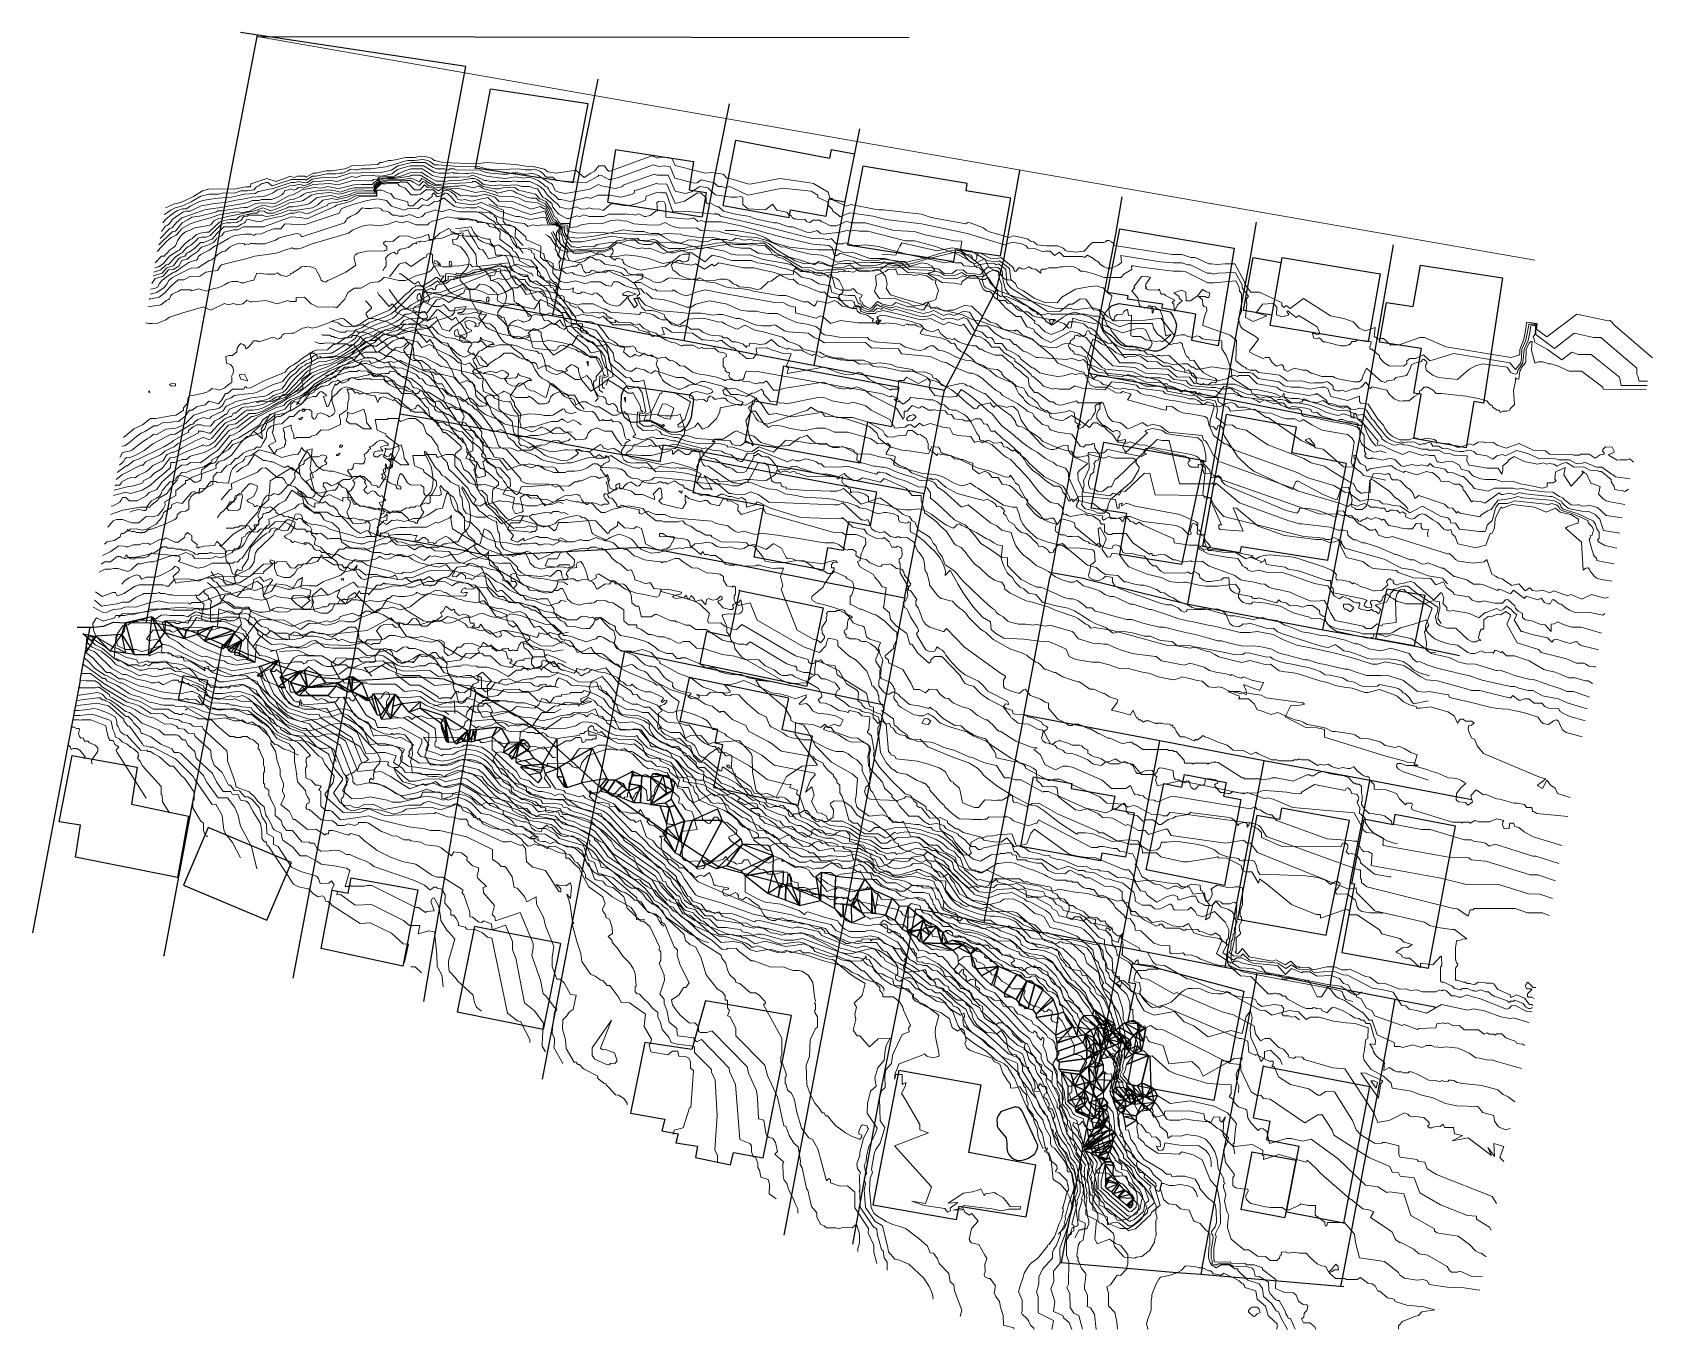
# Model space of a CAD drawing. Header units: metres. Extents: x 683 to 917, y -108 to 80.
import ezdxf

# ---------------------------------------------------------------- set-up
doc = ezdxf.new("R2010")
doc.units = ezdxf.units.M
for name, color, linetype in [('Cadastre with houses', 6, 'Continuous'), ('Contours June 2023', 252, 'Continuous'), ('Landslide2025', 21, 'Continuous'), ('Slips Portland Pl', 247, 'Continuous'), ('The Creek', 140, 'Continuous')]:
    doc.layers.add(name, color=color, linetype=linetype)
doc.layers.add('Landslide 2022', color=120, linetype='Continuous', true_color=0x00ffbe)

msp = doc.modelspace()

# ---------------------------------------------------------------- linework, layer by layer
at = {"lineweight": 0}
for points, elevation in [([(916.72, 28.84), (912.94, 28.88), (912.72, 30.07), (908.61, 33.37), (906.75, 33.37), (905.82, 33.67), (904.35, 32.58), (902.27, 34.09), (900.47, 35.1), (900.39, 35.16), (900.38, 35.57), (900.22, 35.91), (900.49, 36.3), (900.55, 37.45), (900.37, 37.57), (899.88, 37.49), (899.76, 36.76), (899.5, 35.35), (898.93, 34.13), (898.73, 32.15), (897.98, 31.04), (897.92, 30.6), (897.73, 30.48), (897.29, 30.61), (896.93, 30.78), (896.44, 31.5), (892.92, 31.99), (891.88, 31.69), (891.02, 31.24), (890.19, 30.55), (889.27, 29.72), (886.51, 30.02), (885.68, 30.38), (884.81, 31.01), (884.65, 31.54), (884.68, 31.9), (884.84, 32.04), (884.86, 32.16), (884.82, 32.28), (884.51, 32.59), (884.38, 32.65), (884.24, 32.62), (884.04, 32.35), (883.92, 32.28), (883.06, 32.08), (882.63, 31.83), (882.4, 31.17), (882.06, 30.53), (881.9, 30.3), (880.34, 30.03), (880.09, 29.68), (879.06, 29.54), (878.98, 29.38), (878.78, 29.29), (878.55, 29.39), (878.29, 29.43), (876.13, 31.36), (875.61, 30.32), (875.46, 29.81), (875.26, 29.55), (875.04, 29.41), (874.31, 29.4), (872.45, 29.71), (871.82, 29.87), (871.46, 30.01), (871.26, 30.15), (869.66, 30.18), (868.25, 30.64), (868.1, 30.66), (867.41, 31.08), (866.9, 31.09), (865.7, 31.38), (864.69, 30.91), (864.36, 31.08), (864.15, 31.25), (864.12, 31.59), (863.92, 31.86), (863.69, 31.85), (863.28, 31.7), (862.98, 31.69), (862.46, 32.17), (862.15, 32.73), (862.09, 32.92), (861.5, 32.92), (861.11, 32.76), (859.78, 33.38), (859.25, 33.67), (859.2, 33.82), (859.26, 33.95), (859.7, 34.5), (860.51, 35.58), (860.3, 35.77), (860.06, 35.96), (858.17, 37.08), (857.84, 37.47), (857.74, 38.05), (857.57, 38.45), (858.03, 39.59), (858.05, 42.17), (857.73, 42.51), (857.7, 43.1), (857.21, 44.02), (854.01, 43.73), (853.18, 43.72), (849.98, 45.29), (849.33, 45.41), (848.2, 45.42), (846.55, 45.57), (843.21, 46.05), (842.41, 46.17), (842.13, 46.17), (842.16, 45.63), (841.01, 44.96), (840.77, 44.7), (840.61, 44.47), (838.11, 44.5), (836.81, 44.96), (835.82, 45.27), (835.06, 45.4), (834.75, 45.4), (834.47, 45.71), (834.11, 45.86), (833.79, 46.03), (833.22, 46.13), (832.25, 46.02), (831.81, 46.01), (831.35, 45.86), (830.19, 45.88), (829.72, 45.71), (829.18, 45.7), (829.02, 45.55), (829.03, 45.13), (828.23, 45.7), (827.76, 45.72), (827.26, 46.04), (826.7, 45.76), (826.56, 45.7), (826.28, 45.72), (826.03, 45.87), (825.82, 45.9), (825.42, 45.41), (825.16, 45.41), (825.12, 45.73), (824.94, 46), (823.24, 47.38), (822.57, 47.17), (821.76, 47.23), (821.42, 47.4), (820.9, 47.67), (820.3, 48), (819.99, 48.07), (819.77, 47.68), (819.74, 47.25), (819.67, 47.03), (819.52, 46.93), (819.39, 46.93), (819.18, 47.15), (819.1, 47.41), (818.98, 47.66), (818.67, 47.82), (818.33, 47.77), (818.08, 47.73), (817.81, 47.88), (817.48, 48.3), (817.46, 48.8), (817.47, 49.22), (817.57, 49.73), (816.54, 49.78), (812.27, 50.65), (810.74, 51.13), (807.81, 51.3), (803.62, 52.41), (801.54, 52.41), (800.97, 52.63), (799.46, 51.98), (798.59, 51.98), (797.52, 52.49), (797.28, 52.53), (797.03, 52.77), (796.02, 52.77), (795.66, 52.45), (795.15, 52.53), (794.89, 52.91), (793.86, 52.87), (793.56, 52.99), (793.27, 52.99), (793.04, 53.16), (792.89, 53.46), (792.67, 53.44), (792.29, 53.95), (790.83, 54.24), (790.19, 55.08), (789.18, 54.26), (786.62, 54.41), (785.9, 55.06), (785.92, 56.06), (785.63, 56.22), (785.02, 56.09), (784.2, 56.1), (781.91, 56.42), (780.83, 57.44), (779.69, 57.67), (778.47, 56.89), (777.58, 56.65), (776.11, 56.99), (775.12, 59.28), (773.52, 59.31), (773.16, 59.44), (768.55, 57.84), (768.55, 57.63), (767.46, 57.35), (765.98, 57.65), (765.47, 57.76), (765.02, 57.94), (763.77, 57.28), (763.29, 57.16), (760.24, 56.64), (759.14, 56.87), (758.81, 57.04), (758.49, 57.64), (758.37, 57.94), (758.19, 58.09), (757.84, 58.21), (757.41, 58.51), (756.77, 58.96), (756.36, 59.23), (755.41, 59.58), (754.7, 59.45), (754.12, 59.45), (753.36, 59.61), (752.61, 59.63), (751.88, 59.45), (751.17, 59.42), (749.4, 59.6), (748.66, 59.73), (748.22, 59.88), (747.94, 60.01), (744.47, 60.05), (744.18, 60.18), (743.57, 60.2), (743.33, 60.06), (743.14, 60.06), (742.78, 60.18), (741.65, 60.2), (741.14, 60.38), (739.96, 61.11), (738.05, 61.11), (736.03, 60.64), (735.08, 60.03), (733.82, 59.73), (729.1, 59.59), (727.15, 58.97), (725.43, 59), (723.65, 58.71), (722.96, 58.25), (722.32, 58.19), (721.82, 58.36), (721.05, 58.21), (720.57, 58.25), (717.86, 57.32), (717.42, 57.28), (716.17, 56.96), (715.82, 56.94), (715.38, 56.63), (713.84, 56.55), (713.21, 56.39), (711.98, 56.09), (710.06, 55.94), (708.59, 55.78), (707.84, 55.62), (707.35, 55.48), (706.93, 55.3), (706.06, 54.85), (705.39, 54.43), (704.87, 54.43), (704.04, 54.11), (703.41, 53.68), (703.01, 53.34), (702.42, 52.87), (702.04, 52.37)], 52), ([(702.27, 53.61), (703.17, 54.24), (703.8, 54.56), (704.38, 54.73), (704.93, 54.87), (706.12, 55.45), (706.73, 55.78), (707.55, 56.24), (708.75, 56.56), (710.07, 56.56), (710.74, 56.71), (712.42, 56.69), (713.27, 57.01), (714.26, 57.02), (714.86, 57.13), (715.2, 57.16), (715.35, 57.33), (715.59, 57.62), (715.84, 57.7), (716.09, 57.89), (716.38, 58.07), (716.54, 58.08), (716.92, 58.23), (717.21, 58.24), (717.84, 57.75), (718.26, 57.89), (720.65, 58.68), (722.56, 58.67), (722.7, 58.56), (723.69, 59.14), (724.15, 59.15), (725.73, 59.46), (727.03, 59.46), (727.68, 59.6), (728.04, 59.59), (728.8, 59.91), (729.06, 60.09), (729.32, 60.15), (729.93, 60.04), (730.17, 60.07), (730.73, 60.2), (732.13, 60.19), (733.16, 60.34), (734.29, 60.51), (735.34, 60.79), (736.84, 61.26), (737.44, 61.42), (738.37, 61.42), (739.62, 61.57), (740.38, 61.42), (740.66, 61.26), (741.33, 60.8), (741.85, 60.78), (744.78, 60.52), (747.83, 60.51), (748.85, 60.2), (750.28, 60.04), (752.15, 60.17), (753.4, 60.19), (754.42, 60.04), (755.38, 60.05), (755.85, 60.15), (756.67, 59.84), (756.97, 59.55), (757.48, 59.01), (758.45, 58.99), (758.91, 58.54), (763.22, 58.19), (765.01, 59.14), (765.11, 59.27), (765.49, 59.26), (766.52, 58.67), (766.84, 58.65), (767.94, 58.96), (773.01, 60.76), (773.7, 60.52), (774.62, 60.65), (775.17, 60.52), (775.39, 60.5), (776.1, 58.85), (778.92, 58.13), (779.32, 58.19), (779.9, 58.63), (781.78, 58.18), (782.34, 57.63), (782.89, 57.63), (783.42, 57.47), (783.98, 57.63), (786.64, 56.38), (791.67, 57.43), (795.79, 56.95), (796.76, 56.4), (796.77, 56.08), (798.14, 55.45), (798.33, 54.84), (798.89, 54.3), (798.91, 54.07), (799.79, 53.47), (799.99, 53.26), (801.37, 53.83), (804.75, 53.34), (806.61, 52.87), (811.76, 52.23), (818.42, 50.87), (823.74, 49.23), (824.93, 49.62), (826.23, 49.34), (826.6, 49.21), (826.88, 49.05), (827.12, 48.75), (828.22, 48.61), (829.21, 48.24), (829.62, 48.3), (830.36, 48.3), (830.97, 47.68), (831.73, 48.17), (832.35, 47.51), (835.05, 47.52), (835.31, 47.37), (835.74, 47.71), (836.33, 47.37), (836.43, 47.36), (836.93, 46.94), (837.06, 46.91), (837.28, 46.75), (837.69, 46.31), (838.15, 46.03), (838.61, 45.84), (839.07, 45.84), (839.68, 46.04), (840.26, 46.32), (840.44, 46.48), (840.69, 46.66), (840.58, 47.67), (846.33, 46.77), (848.15, 46.61), (849.46, 46.61), (850.21, 46.34), (850.66, 46.34), (853.09, 45.12), (853.64, 45.1), (854.03, 44.95), (854.61, 45.09), (856.93, 45.23), (857.18, 45.14), (858.13, 43.44), (858.13, 43), (859.03, 41.79), (858.7, 41.31), (858.81, 40.67), (858.63, 38.72), (858.89, 38.56), (859.7, 38.1), (861.68, 38.93), (860.13, 39.36), (861.08, 40.65), (862.57, 40.7), (862.92, 40.47), (863.16, 40.17), (863.11, 39.09), (863.87, 38.81), (864.84, 39.03), (864.89, 39.2), (864.68, 39.39), (864.57, 39.62), (864.74, 39.67), (865.95, 38.71), (866.32, 38.98), (868.98, 37.37), (869.3, 36.54), (869.28, 36.28), (868.9, 36.26), (868.6, 36.39), (868.31, 36.4), (868.39, 36.01), (868.51, 35.69), (868.83, 35.62), (869.21, 35.75), (869.46, 35.59), (869.84, 35.18), (870.13, 35.19), (872.34, 34.6), (873.07, 34.61), (873.47, 34.75), (873.63, 34.75), (874.06, 35.21), (874.52, 35.24), (874.83, 35.46), (876.77, 35.22), (876.75, 34.85), (876.61, 34.45), (876.64, 34.14), (876.86, 34.12), (877.37, 33.68), (877.97, 33.19), (878.01, 32.89), (878.61, 32.17), (879.38, 31.7), (881.47, 31.66), (881.92, 31.98), (881.93, 32.45), (882.37, 32.78), (883.22, 32.75), (884.36, 33.29), (885.26, 32.42), (888.76, 33.49), (896.85, 32.15), (897.68, 31.18), (898.41, 32.15), (898.55, 32.86), (898.58, 34.11), (899.17, 35.4), (899.53, 37.37), (899.58, 37.75), (900.65, 37.73), (900.61, 36.22), (903.3, 34.22), (906.15, 36.44), (908.96, 35.8), (909.98, 35.82), (915.2, 31.37), (915.19, 30.5), (915.34, 30.2), (915.55, 29.5), (916.76, 29.49)], 52.5), ([(702.44, 54.57), (703.73, 55.16), (704.45, 55.3), (705.27, 55.62), (706.48, 56.2), (707.77, 57.01), (708.84, 57.31), (712.46, 57.25), (713.52, 57.48), (714.1, 57.6), (714.72, 57.62), (714.78, 58.02), (717.08, 58.82), (718.42, 58.35), (720.11, 59.01), (720.39, 59.12), (721.03, 58.94), (721.52, 59.13), (722.55, 59.13), (722.74, 59.02), (723.79, 59.6), (724.23, 59.6), (725.63, 59.93), (726.52, 59.9), (728.32, 60.19), (728.74, 60.33), (729.31, 60.65), (733.13, 60.81), (733.43, 61.11), (733.73, 61.11), (734.68, 61.43), (735.03, 61.42), (735.91, 61.57), (736.65, 61.74), (737.16, 61.86), (738.42, 61.86), (739.14, 62), (739.63, 62.02), (740.36, 61.88), (740.63, 61.85), (740.94, 61.69), (741.29, 61.39), (741.43, 61.39), (741.89, 61.26), (742.48, 61.13), (746.24, 60.96), (747.33, 60.94), (748.83, 61.13), (753.04, 60.84), (754.88, 60.53), (755.33, 60.61), (757.21, 60.15), (757.69, 59.77), (758.93, 59.6), (761.75, 59.99), (762.95, 58.95), (763.93, 59.56), (764.47, 59.87), (765.09, 60.65), (765.92, 60.65), (766.34, 60.01), (766.53, 59.85), (766.67, 59.85), (772.73, 62.1), (773.63, 61.76), (774.1, 61.87), (775.2, 61.85), (775.68, 61.65), (776.11, 60.68), (780.53, 59.59), (781.36, 59.66), (783.05, 59.44), (783.59, 58.83), (784.04, 58.82), (786.77, 58.01), (787.2, 58.04), (791.33, 58.82), (795.62, 58.2), (796.12, 58.06), (798.26, 56.85), (798.48, 55.98), (798.6, 55.93), (798.87, 55.93), (798.89, 55.7), (800.85, 54.82), (801.54, 55.03), (804.94, 54.38), (805.61, 54.25), (806.27, 54.25), (811.75, 53.63), (813.17, 53.17), (818.18, 52.26), (818.46, 52.44), (818.77, 52.4), (820.73, 51.65), (821.11, 51.33), (821.42, 51.16), (824.43, 50.27), (824.87, 50.44), (825.16, 50.5), (827.03, 50.07), (827.61, 49.67), (827.99, 49.63), (828.16, 49.51), (828.48, 49.22), (829.82, 49.06), (831.47, 49.07), (832.25, 48.72), (832.58, 48.4), (832.81, 48.3), (834.13, 48.13), (835.07, 48.3), (835.26, 48.29), (835.63, 48.62), (835.94, 49.07), (836.23, 49.35), (836.53, 49.54), (838.09, 49.54), (838.36, 49.65), (838.55, 49.82), (838.89, 49.82), (839.23, 49.64), (839.57, 49.35), (839.62, 49.11), (848.01, 47.82), (849.39, 47.83), (850.71, 47.38), (851.32, 47.4), (853.29, 46.48), (853.7, 46.48), (854.49, 46.38), (855.64, 46.45), (857.07, 46.47), (858.48, 43.85), (858.5, 43.53), (859.37, 42.35), (860.63, 42.37), (863.86, 40.81), (863.85, 40.42), (864.14, 40.16), (864.5, 40.43), (865.07, 40.01), (867, 41.44), (870.89, 38.96), (872.82, 38.53), (874.16, 38.06), (874.46, 37.77), (875.05, 37.17), (875.94, 36.78), (877.36, 37.23), (877.2, 35.94), (877.87, 35.58), (878.25, 35.65), (878.59, 35.64), (879.65, 34.71), (880.84, 34.73), (883.81, 35.81), (884.51, 35.8), (887.65, 34.44), (896.97, 32.91), (897.94, 33.2), (898.16, 33.26), (898.28, 33.42), (898.31, 34.07), (898.87, 35.58), (899.05, 36.55), (899.2, 37.46), (899.24, 38.01), (900.78, 37.84), (900.72, 36.99), (902.17, 35.9), (906.54, 39.2), (911.08, 38.23), (911.36, 38.25), (912.14, 37.45), (917.49, 32.85)], 53), ([(913.47, 11.64), (911.36, 12.01), (910.75, 12.17), (910.35, 12.47), (909.68, 13.14), (909.9, 14.24), (908.54, 14.71), (907.93, 16.09), (907.62, 16.21), (907.36, 16.47), (907.24, 16.45), (907.47, 16.17), (905.71, 14.32), (904.66, 15.94), (904.84, 17.02), (903.43, 16.35), (903.33, 15.31), (903.53, 15.07), (903.09, 14.8), (902.22, 14.79), (902.22, 14.18), (901.52, 14.03), (899.96, 14.34), (898.4, 14.64), (897.39, 14.96), (895.71, 14.92), (894.81, 15.26), (893.33, 15.26), (892.67, 15.38), (891.7, 15.69), (891.43, 15.84), (891.1, 16.25), (890.92, 16.48), (890.53, 16.58), (889.79, 16.77), (889.56, 17.34), (888.57, 17.87), (887.52, 17.83), (887, 17.69), (886.51, 17.81), (886.31, 17.8), (885.93, 18.75), (885.22, 18.74), (884.63, 18.89), (884.23, 18.74), (882.68, 19.2), (882.28, 19.31), (881.35, 18.88), (880.48, 19.22), (879.17, 19.79), (878.81, 19.97), (878.18, 20.3), (877.79, 20.14), (877.63, 20.42), (877.79, 20.8), (875.41, 23.69), (875.35, 23.88), (873, 24.71), (872.75, 24.77), (872.03, 24.53), (871.38, 24.68), (870.7, 24.84), (870.21, 25), (869.35, 25.43), (868.67, 25.75), (867.67, 26.08), (866.94, 26.23), (866.11, 26.37), (864.95, 26.36), (864.49, 26.67), (863.78, 26.82), (863.35, 26.82), (862.9, 26.66), (862.27, 27.11), (861.97, 27.11), (861.65, 27.25), (861.25, 27.13), (860.75, 27.02), (860.5, 27.12), (860.23, 27.29), (859.95, 27.45), (859.37, 27.58), (858.86, 27.59), (857.25, 28.22), (856.79, 28.46), (856.28, 28.48), (855.92, 28.38), (855.01, 28.36), (854.3, 28.57), (853.63, 28.56), (850.84, 28.81), (850.33, 29.15), (850.08, 29.53), (848.26, 29.75), (847.43, 30.46), (844.17, 30.64), (842.61, 31.45), (839.41, 31.71), (837.88, 33.14), (836.56, 34.48), (835.56, 35.82), (835.08, 35.97), (834.61, 36.38), (833.34, 36.71), (830.46, 35.06), (829.24, 35.65), (828.13, 36.61), (828, 37), (826.98, 37.34), (826.11, 38.86), (825.43, 38.85), (824.85, 39.31), (823.89, 40.1), (823.76, 40.13), (823.69, 40.34), (822.75, 41.34), (822.76, 42.4), (821.38, 44.47), (820.92, 44.2), (820.31, 44.18), (820.02, 44.37), (818.76, 44.37), (817.71, 44.71), (816.82, 44.28), (815.76, 44.35), (814.93, 44.41), (814.26, 44.77), (813.43, 44.85), (812.88, 45.06), (809.77, 45.22), (808.53, 46.19), (807.6, 46.15), (807.13, 46.35), (806.79, 46.31), (805.88, 45.71), (805.02, 45.58), (803.99, 45.3), (802.69, 45.38), (801.37, 46.31), (800.27, 45.87), (799.24, 45.87), (797.29, 46.68), (796.86, 46.78), (796.28, 46.31), (793.94, 47.11), (792.66, 47.41), (792.34, 47.41), (791.04, 47.73), (790.84, 47.73), (788.77, 47.9), (788.31, 47.99), (788.1, 48.02), (787.66, 48.32), (787.53, 48.32), (786.94, 48.71), (785.68, 48.72), (784.49, 48.94), (784.03, 49.05), (783.54, 49.4), (782.81, 49.98), (782.22, 50.14), (781.68, 50.28), (779.27, 50.33), (777.24, 50.6), (776.97, 50.75), (775.9, 50.79), (775.21, 50.91), (773.37, 50.62), (764.9, 51), (763.78, 50.97), (762.14, 50.9), (760.97, 51.07), (760.52, 51.17), (760.51, 52.06), (759.49, 52.13), (759.23, 52.25), (759.1, 52.41), (758.84, 52.76), (758.54, 52.92), (757.91, 54.35), (757.32, 55.15), (756.44, 55.53), (756.03, 55.95), (755.25, 55.98), (754.68, 56.1), (754, 56.41), (753.56, 56.53), (753.22, 56.69), (752.76, 56.99), (752.21, 57.1), (750.41, 56.69), (750.16, 56.87), (749.62, 57.02), (749.04, 57.18), (748.47, 57.3), (747.73, 57.73), (746.97, 57.46), (745.43, 57.84), (744.8, 57.68), (744.23, 57.71), (743.61, 57.65), (742.5, 57.69), (741.85, 57.83), (741.46, 57.75), (740.66, 58.06), (740, 58.53), (739.47, 58.79), (739.16, 58.3), (737.96, 58.87), (736.74, 58.68), (734.55, 58.62), (734.01, 58.52), (733.47, 58.39), (732.68, 57.73), (732.49, 57.07), (729.84, 57.17), (728.47, 56.8), (727.81, 56.57), (727.47, 56.54), (726.46, 56.71), (726.1, 56.8), (724.26, 56.57), (723.51, 56.41), (722.25, 55.56), (720.34, 55.27), (719.43, 54.8), (718.49, 54.42), (717.65, 54.12), (716.48, 54.57), (715.5, 54.16), (712.69, 53.53), (711.36, 53.32), (710.5, 53.07), (710.11, 53.01), (709.42, 52.7), (708.96, 52.11), (708.34, 51.98), (707.51, 51.82), (706.65, 51.66), (705.97, 51.35), (705.33, 51.09), (704.87, 50.74), (704.48, 50.33), (704.17, 49.79), (704.03, 49.39), (703.85, 49.06), (703.44, 48.74), (702.98, 48.44), (702.71, 48.06), (702.3, 47.73), (702.24, 47.57), (701.82, 47.55), (700.94, 46.61)], 49.5), ([(701.21, 48.26), (702.54, 49.69), (703.22, 50.29), (703.95, 50.61), (704.46, 51.15), (704.73, 51.53), (705.98, 52.23), (706.79, 52.53), (708.93, 53.1), (709.98, 53.48), (711.55, 53.8), (712.71, 53.97), (713.61, 53.91), (714.58, 54.1), (715.42, 54.53), (716.26, 54.85), (716.83, 54.9), (717.45, 54.7), (717.88, 54.64), (718.49, 54.83), (720.54, 55.81), (720.89, 55.79), (721.24, 55.9), (721.93, 56.21), (722.42, 56.54), (722.81, 56.73), (723.39, 56.85), (724.42, 57), (725.89, 57.17), (727.02, 57.04), (727.69, 56.85), (728.21, 57.02), (728.67, 57.17), (729.09, 57.31), (729.68, 57.44), (732.4, 57.44), (732.64, 57.92), (733.43, 58.57), (733.75, 58.69), (734.55, 58.79), (735.5, 58.8), (736.5, 58.94), (737.73, 59.12), (738.01, 59.27), (739.29, 59.31), (741.47, 57.94), (746.75, 58.23), (746.8, 58.36), (747.27, 58.39), (747.76, 58.02), (748.28, 57.71), (749.02, 57.48), (749.94, 57.3), (750.66, 57.3), (751.26, 57.44), (752.21, 57.5), (752.97, 57.44), (753.46, 57.14), (755.95, 56.52), (756.56, 55.87), (757.41, 55.46), (758.26, 54.32), (758.67, 53.26), (759.03, 53.06), (759.27, 52.57), (759.39, 52.41), (759.57, 52.32), (760.94, 52.3), (760.91, 51.71), (761.85, 51.8), (762.51, 52.12), (763.74, 52.3), (765.47, 52.27), (766.72, 52.7), (767.87, 52.81), (768.74, 52.63), (769.03, 52.7), (769.5, 52.48), (770.16, 52.23), (772.04, 52.12), (773.75, 52.07), (774.62, 52.43), (775.54, 51.98), (776.39, 51.74), (777.05, 51.6), (779.2, 51.66), (779.83, 51.28), (782.33, 51.2), (783.34, 50.91), (785.77, 50.43), (787.86, 50.29), (789.45, 49.86), (790.87, 49.23), (791.52, 48.89), (791.97, 48.92), (792.29, 48.77), (793.63, 48.32), (795.68, 47.84), (797.29, 47.72), (798.2, 47.45), (799.02, 46.97), (799.62, 46.68), (800.73, 46.92), (801.98, 46.85), (802.34, 46.56), (802.97, 46.18), (803.72, 46.16), (804.67, 46.16), (805.52, 46.31), (806.12, 46.49), (806.37, 46.73), (806.97, 46.62), (808.2, 46.63), (808.99, 46.48), (809.99, 45.63), (812.7, 45.55), (814.39, 45.26), (814.96, 44.82), (816.49, 44.71), (817.54, 45.19), (818.27, 44.79), (820.17, 44.62), (820.6, 44.56), (821.42, 45.25), (821.96, 45.5), (822.5, 45.53), (822.82, 45.38), (823.02, 44.29), (823.37, 43.36), (823.44, 41.89), (825.27, 40.32), (825.49, 40.37), (828.12, 38.15), (828.09, 37.86), (828.65, 37.59), (829.2, 36.99), (829.64, 36.63), (830.5, 36.22), (831.27, 36.55), (832.19, 36.91), (832.65, 37.35), (833.1, 38.09), (834.02, 38.08), (835.21, 37.77), (835.92, 37.15), (836.17, 37.18), (836.78, 36.84), (840.46, 32.13), (842.81, 32.14), (843.64, 31.9), (844.29, 31.36), (847.37, 31.24), (848.7, 30.11), (850.52, 30.07), (851.2, 29.16), (853.57, 28.93), (855.26, 29.04), (857.05, 29.07), (858.92, 28.33), (860.21, 28.28), (862.84, 27.7), (863.67, 27.29), (865.25, 26.97), (866.28, 26.98), (869.44, 26.13), (871.42, 25.38), (872.1, 25.18), (873.16, 25.28), (874.9, 24.59), (875.58, 24.65), (875.85, 24.42), (878.32, 21.34), (878.34, 21.15), (878.94, 20.7), (879.98, 20.23), (880.5, 20.3), (880.99, 20.41), (881.23, 20.41), (881.47, 20.28), (882.14, 20.23), (884.12, 19.63), (884.93, 19.65), (885.08, 19.5), (886.58, 19.49), (887.36, 19.07), (888.13, 19.02), (888.9, 18.74), (890.65, 18.69), (890.64, 17.97), (890.97, 17.35), (891.9, 17.18), (893.55, 16.89), (895.17, 16.89), (895.68, 16.03), (895.81, 16.58), (895.83, 17.26), (896.58, 17.86), (896.6, 18.07), (897.49, 18.61), (898.93, 17.85), (900.86, 17.49), (901.71, 17.66), (902.17, 17.49), (902.51, 17.59), (903.22, 17.47), (903.7, 17.18), (904.3, 17.51), (905.02, 17.71), (906.15, 17.03), (907.52, 17.08), (908.41, 16.62), (909.49, 16.56), (909.83, 16.41), (910.1, 16.44), (911.49, 15.25), (911.5, 14.93), (911.67, 14.62), (911.94, 14.23), (912, 13.87), (912.47, 13.74), (913.07, 13.68), (913.45, 13.53), (914.02, 13.85)], 50), ([(701.45, 49.2), (703.36, 51.08), (703.87, 51.19), (704.84, 52.38), (705.67, 52.81), (706.21, 53.21), (707.33, 53.35), (709.69, 53.95), (710, 54.14), (710.61, 54.13), (713.25, 54.56), (713.79, 54.61), (714.25, 54.6), (715.48, 55.21), (716.28, 55.3), (717.65, 55.26), (718.23, 55.17), (720.46, 56.4), (720.82, 56.42), (722.18, 57.19), (723.91, 57.5), (725.01, 57.41), (725.84, 57.64), (727.05, 57.41), (727.54, 57.37), (729.66, 57.91), (730.78, 57.95), (732.33, 57.94), (732.57, 58.22), (733.04, 58.52), (733.38, 58.77), (734.55, 58.95), (735.5, 58.97), (736.47, 59.14), (737.77, 59.63), (739.41, 59.72), (740.36, 59.09), (741.12, 58.67), (741.63, 58.4), (742.67, 58.42), (742.96, 58.37), (743.41, 58.47), (744.95, 58.53), (746.66, 58.82), (747.09, 58.82), (747.6, 58.62), (748.43, 57.95), (749.93, 57.73), (750.72, 57.9), (751.53, 57.81), (753.19, 57.91), (753.93, 57.64), (755.01, 57.63), (755.81, 57.36), (756.24, 57.3), (757, 56.06), (757.38, 55.89), (758.29, 55.2), (758.42, 54.67), (758.76, 54.24), (759.3, 53.63), (760.06, 53.2), (760.51, 53.02), (760.81, 53.02), (761.91, 53.41), (762.22, 53.31), (762.49, 53.34), (762.94, 53.54), (763.68, 53.32), (765.79, 53.31), (766.55, 53.65), (768.88, 53.65), (769.06, 53.7), (769.31, 53.61), (769.98, 53.65), (770.32, 53.52), (770.86, 53.68), (771.66, 53.32), (771.87, 53.29), (772.49, 53.47), (773.32, 54.1), (773.57, 54.13), (773.46, 55.29), (773.71, 55.47), (774.55, 55.43), (774.7, 55.16), (774.8, 54.66), (774.78, 53.19), (778, 52.93), (778.63, 53.07), (778.88, 53.09), (779.4, 52.57), (779.89, 52.73), (780.38, 52.53), (782.82, 52.54), (785.61, 51.94), (791.41, 50.37), (796.03, 49.31), (798.36, 49.09), (798.84, 48.78), (799.13, 47.74), (799.44, 47.6), (799.97, 48.01), (800.91, 47.72), (803.15, 47), (805.19, 46.95), (806.32, 47.12), (807.38, 46.97), (808.7, 46.81), (809.35, 46.78), (810.12, 46.04), (812.84, 45.94), (814.26, 45.7), (814.75, 45.31), (815.08, 45), (816.18, 45.06), (816.82, 45.53), (817.75, 45.58), (818.31, 45.11), (820.27, 44.93), (821.28, 45.96), (822.78, 45.95), (823.4, 45.38), (823.56, 43.97), (823.75, 43.38), (823.83, 42.78), (824.48, 41.96), (828.74, 39.31), (829.66, 38.36), (829.76, 38.12), (830.61, 37.57), (830.44, 37.81), (830.22, 38.27), (830.53, 38.42), (831.06, 38.41), (830.75, 38.01), (830.63, 37.8), (830.69, 37.62), (832.25, 38.74), (833.19, 39.28), (833.99, 39.46), (836.2, 38.74), (836.97, 38.27), (837.5, 37.92), (838, 36.74), (840.83, 33.34), (842.71, 33.36), (843.54, 33.03), (844.46, 32.31), (845.83, 32.28), (846.66, 31.68), (847.69, 31.64), (848.45, 31.09), (850.43, 30.63), (851.05, 30.65), (851.49, 30.03), (854.52, 29.55), (855.47, 29.74), (856.02, 29.87), (856.63, 30.32), (857.05, 30.34), (857.39, 30.17), (857.66, 30.29), (859.09, 30.32), (860.28, 29.08), (863.16, 28.62), (863.65, 28.17), (864.82, 27.86), (865.73, 27.73), (867, 27.56), (867.69, 27.4), (868.7, 27.57), (868.92, 27.7), (869.87, 27.01), (870.19, 26.85), (870.41, 26.55), (870.41, 26.32), (871.23, 26.21), (872.19, 25.89), (873.33, 25.89), (873.86, 25.43), (874.53, 25.41), (875.03, 25.59), (875.53, 25.52), (876.12, 25.31), (876.88, 24.05), (877.2, 23.76), (877.68, 23.05), (878.34, 22.28), (878.91, 21.53), (879.51, 21), (880.39, 20.65), (880.84, 20.61), (881.13, 20.71), (881.51, 20.55), (881.96, 20.65), (882.6, 20.71), (883.08, 20.65), (883.66, 20.36), (883.82, 20.26), (884.2, 20.44), (884.65, 20.42), (885.05, 20.61), (885.41, 20.55), (885.71, 20.07), (886.53, 20.1), (887.09, 19.76), (887.67, 19.78), (888.79, 19.4), (889.58, 19.33), (890.19, 19.32), (890.65, 19.52), (891.26, 19.48), (891.68, 19.28), (892.01, 18.91), (893.51, 18.69), (894.37, 18.19), (894.95, 18.71), (895.77, 18.87), (896.22, 18.67), (897.82, 19.46), (899.42, 19.01), (900.16, 18.69), (901.12, 18.24), (903.24, 18.29), (903.95, 18.11), (905.49, 18.11), (906.45, 17.6), (907.36, 17.62), (907.65, 17.79), (909.38, 17.07), (910.14, 17.07), (912.12, 15.64), (914.18, 15.35)], 50.5), ([(701.63, 50.15), (703.02, 51.56), (703.38, 51.68), (704.01, 52.44), (704.8, 53.11), (706.19, 53.59), (708.27, 54.3), (710.09, 54.55), (711.71, 54.87), (713.75, 55.2), (714.67, 55.47), (715.02, 55.63), (715.92, 55.63), (716.33, 55.79), (717.74, 55.78), (718.53, 56.08), (719.22, 56.46), (719.53, 56.75), (719.69, 57.09), (720.21, 57.18), (720.52, 57.3), (720.97, 57.1), (721.37, 57.28), (721.58, 57.5), (721.91, 57.55), (722.36, 57.39), (722.79, 57.6), (723.22, 57.76), (723.75, 57.92), (726.15, 58.07), (727.34, 57.89), (729.54, 58.5), (732.28, 58.49), (732.52, 58.66), (733.06, 58.72), (733.32, 58.99), (734.55, 59.1), (735.55, 59.13), (736.16, 59.53), (737.17, 59.96), (737.91, 60.2), (739.55, 60.21), (740.18, 59.82), (741.03, 59.26), (741.7, 59.06), (742.51, 58.97), (742.87, 58.86), (743.16, 59.01), (744.78, 58.99), (746.28, 59.06), (746.8, 59.29), (746.94, 59.25), (747.53, 58.98), (748.53, 58.51), (748.91, 58.51), (749.43, 58.36), (750.24, 58.36), (750.51, 58.49), (750.86, 58.39), (752.4, 58.36), (752.76, 58.46), (753.32, 58.36), (755.1, 58.36), (756.25, 57.85), (756.7, 57.55), (757.17, 57.13), (757.65, 56.39), (758.13, 55.94), (758.68, 55.43), (759.13, 55.12), (759.44, 54.68), (760.76, 54.37), (761.82, 54.72), (762.51, 54.38), (763.28, 54.41), (763.66, 54.58), (764.19, 54.4), (765.25, 54.36), (765.73, 54.2), (766.92, 55.21), (768.7, 54.88), (769.39, 54.85), (770.59, 55.18), (771.82, 55.65), (771.91, 56.25), (773.6, 56.85), (773.88, 56.72), (774.06, 56.84), (774.27, 56.72), (774.57, 56.73), (774.82, 56.73), (775.8, 54), (777.55, 54.07), (781.86, 53.64), (781.98, 53.73), (782.1, 53.66), (782.4, 53.64), (782.7, 53.37), (788.42, 52.05), (795.92, 50.14), (797.65, 50.07), (798.34, 49.95), (798.7, 50.14), (799.43, 49.37), (800.4, 49.34), (800.72, 49.5), (801.95, 49.11), (802.64, 49.1), (803.6, 49.22), (805.54, 48.98), (809.78, 47.83), (812.89, 47.16), (815.09, 46.59), (815.86, 46.76), (816.66, 46.6), (817.48, 46.62), (817.86, 46.15), (819.61, 46.09), (820.25, 46.35), (821.44, 46.55), (822.34, 46.46), (822.56, 46.33), (822.91, 46.46), (823.97, 45.67), (824.07, 43.65), (824.66, 42.98), (829.92, 39.61), (831.76, 39.59), (833.1, 40.65), (833.59, 40.65), (834.68, 41.41), (835.52, 41.34), (836.64, 39.83), (837.44, 39.71), (838.24, 38.6), (838.56, 37.64), (839.11, 37.17), (839.16, 36.82), (840.36, 35.36), (841.23, 34.7), (841.66, 34.56), (842.28, 34.59), (843.46, 33.93), (843.89, 33.88), (844.4, 33.39), (845.08, 33.37), (846.87, 32.15), (847.3, 32.12), (848.15, 31.83), (849.57, 32.01), (850.25, 32.01), (850.8, 31.53), (851.09, 31.51), (851.44, 31.22), (852, 31.21), (853.73, 31.54), (856.01, 31.22), (856.43, 31.33), (857.66, 30.76), (859.2, 30.74), (859.67, 30.61), (860.44, 29.89), (863.49, 29.41), (864.22, 28.82), (865.28, 28.62), (866.48, 28.64), (867.96, 28.32), (869.55, 28.64), (870.08, 28.64), (870.54, 28.43), (870.94, 27.28), (873.38, 26.7), (875.1, 27.33), (875.1, 26.57), (875.27, 26.33), (876.33, 26.16), (877.74, 24.01), (878.58, 23.12), (878.77, 22.68), (879.22, 22.08), (879.87, 21.5), (880.92, 21.01), (882.18, 20.99), (883.08, 21.28), (884.01, 21.07), (884.85, 21.26), (885.94, 21.06), (886.24, 20.81), (886.21, 20.57), (888.15, 20.41), (889.19, 19.93), (889.61, 19.92), (891.07, 20.43), (891.53, 20.21), (892.26, 20.67), (893.01, 20.7), (893.31, 20.56), (894.48, 20.62), (895, 20.22), (896.33, 19.8), (898.2, 20.46), (900.21, 19.53), (901.99, 19.39), (902.6, 18.94), (905.85, 18.89), (906.09, 18.78), (906.85, 18.78), (907.12, 18.95), (908.31, 18.92), (909.17, 18.36), (909.91, 18.83), (910.46, 18.92), (910.46, 19.11), (910.22, 19.37), (910.3, 19.6), (910.67, 19.98), (911.64, 19.95), (911.93, 19.36), (911.88, 19.15), (911.58, 19.03), (911.13, 18.87), (911.19, 18.75), (912.38, 18.04), (912.8, 18.09), (913.78, 18.12), (914.19, 18.25), (914.72, 17.78)], 51), ([(701.82, 51.15), (702.44, 51.89), (702.66, 51.99), (702.9, 52.19), (703.32, 52.66), (703.33, 52.85), (704.05, 53.37), (705.03, 53.97), (705.46, 54.08), (705.99, 54.09), (706.38, 54.26), (706.87, 54.53), (707.59, 54.85), (708.44, 55.01), (709.45, 55.18), (711.05, 55.31), (712.66, 55.65), (714.12, 55.93), (714.93, 56.1), (716.4, 56.22), (716.74, 56.24), (717.12, 56.39), (717.63, 56.58), (717.9, 56.69), (718.2, 56.87), (718.38, 57.01), (718.6, 57.19), (719.12, 57.29), (720.01, 57.59), (720.49, 57.77), (720.93, 57.76), (721.47, 57.9), (721.72, 57.92), (722.07, 57.9), (722.42, 57.74), (723.25, 58.05), (723.52, 58.22), (723.81, 58.4), (724.69, 58.37), (726.07, 58.57), (727.2, 58.35), (728.29, 58.69), (728.64, 58.84), (728.95, 58.97), (729.36, 59.11), (729.93, 58.95), (730.52, 59.13), (731.12, 59.27), (732.56, 59.25), (732.97, 59.13), (733.92, 59.17), (734.39, 59.28), (734.93, 59.44), (735.18, 59.49), (735.45, 59.73), (735.94, 60.07), (736.27, 60.19), (736.77, 60.37), (737.78, 60.65), (739.75, 60.65), (740.53, 60.14), (741.27, 59.72), (741.9, 59.59), (742.83, 59.59), (742.96, 59.52), (743.14, 59.58), (743.37, 59.6), (743.95, 59.68), (744.11, 59.6), (744.77, 59.59), (745.78, 59.54), (746.2, 59.55), (746.76, 59.62), (747.75, 59.43), (748.82, 59.13), (750.31, 58.95), (751.58, 58.79), (753.06, 59.05), (754.19, 58.85), (754.96, 58.99), (755.62, 58.81), (756.33, 58.5), (756.98, 58.02), (757.38, 57.67), (757.65, 57.57), (757.79, 57.29), (758.04, 56.9), (758.36, 56.57), (758.55, 56.47), (758.74, 56.35), (759.25, 55.79), (759.64, 55.76), (760.96, 55.49), (763.32, 56.05), (763.86, 55.94), (764.02, 55.94), (764.94, 56.41), (766.7, 56.39), (768.34, 56.09), (769.89, 56.53), (770.2, 56.7), (770.26, 57.05), (770.71, 57.16), (773.38, 58.1), (773.62, 58.05), (774.92, 58.01), (776.14, 55.17), (777.49, 55.51), (779.35, 56.73), (779.9, 56.7), (780.62, 56.01), (780.62, 55.32), (780.76, 55.18), (781.42, 55.16), (782.19, 54.7), (782.45, 54.71), (783.14, 54.09), (785.05, 53.6), (786.97, 53.32), (787.33, 53.14), (787.49, 53.03), (790.4, 52.39), (790.87, 52.41), (792.57, 51.8), (793.11, 51.8), (795.19, 51.03), (795.54, 50.99), (795.86, 51.05), (796.39, 51.21), (796.61, 51.3), (797.21, 50.83), (797.64, 50.75), (799.98, 51.03), (800.61, 51.21), (801.06, 51.34), (801.46, 51.15), (801.88, 51.32), (802.79, 51.19), (804.01, 51.21), (809.46, 49.8), (810.76, 49.8), (813.63, 49.01), (816.96, 47.86), (819.47, 46.46), (820.14, 46.85), (820.78, 47.13), (821.45, 46.89), (822.56, 46.75), (823.05, 46.91), (824.5, 45.78), (824.67, 44.2), (825.37, 43.61), (825.66, 42.97), (826.52, 42.56), (828.04, 41.51), (829.6, 40.85), (831.36, 40.84), (832.06, 41.63), (834.02, 42.79), (835.86, 43.13), (837.06, 43.27), (837.62, 43.11), (838.05, 42.97), (838.73, 42.22), (839.26, 41.88), (839.3, 41.73), (839.16, 41.35), (838.92, 40.68), (838.86, 40), (838.96, 39.13), (839.06, 38.84), (839.36, 38.22), (839.58, 38.22), (839.72, 38.84), (840.05, 39.11), (840.84, 39.19), (841, 39.55), (841.54, 39.89), (841.71, 38.99), (842.13, 39.05), (842.05, 36.09), (842.33, 35.93), (843.48, 35.97), (844.13, 35.46), (845.1, 35.32), (845.64, 35.21), (846.29, 35.33), (846.62, 35.17), (847.88, 36.23), (847.7, 36.25), (847.17, 36.03), (847.05, 36.21), (846.59, 38.87), (846.22, 39.82), (846.03, 39.91), (845.83, 39.93), (845.57, 40.22), (845.27, 40.3), (845.08, 40.3), (845.14, 39.99), (845.33, 39.84), (845.22, 39.31), (845.1, 39.4), (845.1, 39.78), (844.98, 40.06), (844.89, 40.37), (844.67, 40.38), (844.52, 40.24), (844.07, 40.06), (843.69, 40.22), (843.4, 40.33), (843.22, 40.6), (843.08, 41.47), (842.17, 42.58), (842.61, 42.99), (842.45, 43.15), (843.57, 44.63), (843.77, 44.68), (844.43, 44.63), (844.88, 44.49), (844.2, 43.53), (844.17, 43.21), (844.29, 43.07), (844.15, 42.95), (844.33, 42.8), (844.62, 42.68), (845.96, 42.66), (846.19, 42.79), (846.31, 42.22), (846.44, 42.05), (846.92, 42.06), (847.05, 41.89), (848.4, 41.19), (848.02, 40.85), (848.27, 40.65), (848.33, 39.61), (848.78, 40.54), (849.45, 41.12), (849.01, 41.49), (849, 41.75), (848.25, 42.26), (849.35, 42.64), (849.96, 42.34), (850.01, 41.11), (850.64, 41.12), (851.67, 41.81), (852.4, 42.73), (852.98, 42.41), (853.45, 42.29), (853.33, 41.6), (852.9, 41.58), (852.88, 41.74), (851.79, 41.74), (852.38, 41.24), (852.46, 40.47), (852.62, 40.29), (852.98, 40.21), (853.03, 39.68), (852.76, 39.12), (852.5, 38.01), (852.46, 37.52), (856.4, 36.15), (857.33, 35.36), (857.19, 32.45), (858.3, 31.54), (858.57, 31.52), (858.74, 31.25), (859.3, 31.08), (860.12, 31.06), (860.47, 30.73), (861.81, 30.59), (862.85, 30.46), (863.52, 30.34), (863.84, 30.18), (864.64, 29.55), (865.85, 29.49), (866.72, 29.54), (868.03, 29.2), (868.61, 29.25), (869.78, 29.23), (870.35, 29.44), (870.54, 29.4), (871.16, 28.89), (871.29, 28.71), (871.31, 28.32), (871.56, 28.14), (871.83, 28.08), (872.28, 28.09), (872.61, 28.19), (873.1, 28), (874.25, 28.36), (874.82, 28.36), (875.32, 28.61), (876.03, 29.35), (876.34, 28.92), (876.65, 28.36), (876.91, 28.66), (879.04, 28.17), (879.41, 27.61), (880.12, 26.93), (880.92, 26.58), (881.42, 26.66), (882.27, 26.64), (883, 27.27), (883.77, 27.69), (883.79, 28.1), (884.07, 28.18), (884.42, 28.61), (884.97, 28.61), (885.79, 28.12), (886.21, 27.72), (886.97, 27.72), (890.51, 27.33), (892.25, 26.96), (892.98, 26.78), (893.52, 26.64), (893.91, 26.14), (894.07, 26.04), (894.28, 26.04), (894.33, 25.74), (895.03, 25.31), (895.35, 25.28), (895.42, 24.98), (895.84, 25.14), (896.39, 25.15), (896.85, 25.29), (896.91, 25.5), (897.52, 26.12), (897.36, 28.15), (897.66, 29.45), (897.65, 29.96), (897.8, 29.85), (898.12, 29.79), (898.3, 30.92), (898.41, 31.17), (898.54, 31.45), (899.1, 32.12), (899.14, 32.4), (899.18, 34.07), (899.62, 35.05), (899.88, 35.25), (900.08, 35.21), (900, 34.8), (899.95, 33.92), (900.45, 32.16), (900.6, 32.15), (900.95, 32.3), (901.61, 32.29), (902.48, 31.98), (902.76, 31.98), (903.27, 31.84), (903.74, 31.69), (905.44, 30.92), (907.19, 30.93), (910.31, 28.62), (910.33, 28.31), (916.58, 28.23)], 51.5), ([(700.43, 43.6), (700.93, 44.36), (702.06, 44.68), (702.85, 45.61), (703.52, 45.65), (704.34, 46.12), (704.8, 46.95), (705.56, 47.13), (706.14, 47.62), (707.02, 48.19), (707.6, 48.89), (708.67, 49.23), (709.38, 49.55), (709.73, 49.98), (709.82, 50.17), (710.25, 50.37), (710.58, 50.58), (710.9, 51.03), (712.3, 51.39), (712.9, 51.38), (713.69, 51.83), (716.63, 51.82), (720.61, 53.24), (721.92, 53.16), (722.84, 52.99), (726.92, 54.76), (727.16, 54.96), (729.15, 55.47), (730.41, 56.22), (732.97, 56.24), (732.97, 57.13), (733.68, 57.13), (734.59, 56.73), (735, 56.65), (735.5, 55.98), (737.45, 55.41), (737.53, 54.91), (737.65, 54.86), (738.24, 54.86), (739.34, 55.92), (739.58, 55.94), (739.7, 55.76), (740.23, 55.62), (740.97, 56.22), (740.99, 56.51), (741.21, 56.71), (741.66, 56.22), (741.97, 56.22), (742.28, 56.33), (742.46, 56.41), (742.65, 56.52), (742.79, 56.67), (742.99, 56.7), (743.21, 56.62), (743.73, 56.13), (744.41, 55.32), (746.72, 54.98), (747.57, 55.12), (748.09, 55.36), (748.92, 54.95), (749.8, 54.54), (750.66, 54.12), (752.23, 53.61), (753.07, 53.32), (753.6, 53.33), (755.1, 52.89), (757.15, 53.2), (757.42, 53.17), (757.72, 52.23), (757.77, 52.16), (758.89, 52.12), (759.01, 52.01), (759.3, 51.91), (759.58, 51.66), (759.29, 50.93), (759.5, 49.42), (760.56, 48.54), (760.46, 47.83), (760.81, 46.96), (761.53, 46.79), (763.38, 47.38), (763.74, 47.45), (764.16, 47.37), (764.64, 47.05), (765.12, 47.05), (765.33, 46.94), (765.95, 46.43), (766.77, 46.27), (767.54, 46.16), (768.19, 45.99), (768.75, 45.77), (769.07, 45.45), (769.27, 45.1), (769.6, 44.95), (770.61, 44.81), (771.18, 44.78), (772.34, 44.22), (772.97, 43.87), (773.79, 43.71), (774.49, 44.01), (775.09, 44.35), (775.25, 44.45), (778.09, 44.14), (778.88, 44.27), (779.2, 44.14), (779.69, 44.43), (780.7, 43.86), (781.98, 43.72), (783.01, 43.3), (783.6, 43.11), (784.18, 42.98), (785.88, 42.83), (786.89, 42.68), (787.44, 42.49), (791.12, 41.89), (792.15, 41.9), (794.71, 40.98), (795.3, 40.96), (796.26, 40.36), (796.46, 40.63), (796.67, 41.1), (798.26, 40.75), (799.15, 41.18), (799.66, 40.91), (800.27, 40.36), (801.85, 40.06), (802.02, 40.26), (802.85, 40.24), (802.86, 39.79), (803.04, 39.56), (803.45, 39.43), (803.91, 39.3), (805.1, 39.3), (805.21, 39.45), (806.21, 39.71), (807.47, 39.4), (811.28, 38.46), (811.85, 38.36), (813.04, 38.55), (814.83, 37.71), (815.11, 37.75), (815.67, 38), (817.45, 37.47), (817.86, 37.75), (818.87, 36.27), (819.26, 36.25), (819.63, 35.99), (820.12, 35.97), (820.89, 35.52), (821.44, 35.04), (821.94, 34.4), (822.98, 34.43), (823.7, 33.58), (824.18, 33.3), (824.8, 32.9), (825.1, 32.75), (825.23, 32.74), (825.26, 32.37), (826.22, 31.7), (827.59, 30.43), (827.72, 30.23), (827.9, 30.14), (828.95, 29.25), (829.4, 28.78), (830.73, 28.33), (831.13, 28.5), (831.68, 28.31), (833.18, 28.33), (833.92, 28.81), (834.98, 28.48), (838.26, 28.24), (839.29, 29.38), (840.94, 29.24), (842.83, 28.91), (843.27, 28.49), (846.68, 28.06), (846.97, 27.71), (849.97, 27.15), (850.42, 26.92), (851.13, 26.92), (851.76, 26.7), (852.51, 26.05), (853.1, 26.48), (853.93, 26.19), (854.07, 25.77), (853.52, 23.82), (853.46, 22.95), (853.97, 21.63), (854.82, 21), (855.57, 20.43), (855.9, 20.39), (857.05, 19.52), (866.07, 16.29), (867.63, 15.52), (871.4, 14.42), (872.99, 13.41), (873.58, 13.37), (873.82, 13.12), (875.18, 12.11), (876.59, 12.4), (877.95, 12.16), (878.47, 11.73), (879.22, 11.72), (879.96, 11.5), (880.96, 11.42), (882.39, 10.44), (884.22, 11.43), (886.89, 9.91), (887.88, 9.74), (888.23, 9.38), (888.26, 8.99), (888.99, 8.93), (889.54, 8.1), (892.44, 7.73), (893.25, 7.76), (893.4, 8.05), (893.56, 8.65), (894.29, 9.32), (894.72, 10.91), (894.87, 11.3), (895.27, 11.81), (896.48, 11.81), (897.57, 12.19), (902.41, 11.63), (902.91, 11.77), (903.67, 11.56), (903.91, 11.26), (904.13, 10.93), (904.7, 10.65), (905.58, 10.46), (906.55, 10.05), (907.6, 9.58), (908.16, 9.3), (908.18, 8.98), (908.77, 8.43), (908.92, 7.97), (908.76, 7.21), (908.49, 7.14), (908.48, 6.8), (908.33, 6.59), (908.67, 5.32), (908.92, 4.35), (909.2, 4.03), (909.39, 3.87), (909.43, 3.56), (910.28, 3.34), (911.92, 3.06)], 47.5), ([(700.63, 44.74), (701.91, 45.12), (702.59, 45.88), (703.04, 46.02), (703.55, 46.19), (704.01, 46.81), (704.36, 47.24), (704.63, 47.42), (705.21, 47.56), (705.5, 48), (705.82, 48.15), (706.67, 48.74), (707.23, 49.33), (707.49, 49.53), (707.98, 49.53), (708.98, 49.98), (709.15, 50.01), (709.59, 50.52), (709.77, 50.79), (710.56, 51.54), (710.84, 51.81), (712.76, 51.81), (713.39, 52.18), (713.85, 52.39), (714.03, 52.63), (714.16, 52.91), (715.71, 52.57), (716.2, 52.54), (716.84, 52.87), (717.22, 52.9), (718.4, 53.2), (719.15, 53.33), (719.68, 53.51), (720.23, 53.69), (720.46, 53.8), (721.04, 53.8), (721.6, 53.97), (722.13, 53.93), (722.51, 53.78), (723.11, 53.74), (724.02, 54.18), (725.66, 54.86), (725.85, 54.91), (725.92, 55.14), (726.46, 55.3), (726.8, 55.4), (727.1, 55.34), (728.26, 55.64), (728.64, 55.64), (730.04, 56.37), (732.86, 56.39), (732.85, 57.33), (733.6, 58.04), (734.32, 58.05), (734.61, 58.13), (734.9, 58.04), (735.99, 58.07), (736.25, 57.76), (737.07, 57.4), (737.94, 56.42), (738.88, 56.42), (739.31, 56.55), (740.07, 57.18), (741.11, 57.17), (741.44, 56.94), (741.7, 56.65), (742.14, 56.67), (742.47, 56.85), (742.61, 57.03), (742.92, 57.14), (743.19, 57.1), (743.69, 56.88), (744.22, 56.48), (744.52, 56.13), (744.71, 55.78), (745.28, 55.66), (745.73, 55.75), (746.62, 55.51), (747.01, 55.56), (747.65, 55.76), (748.71, 55.94), (749.02, 56.07), (750.39, 54.84), (752.52, 54.56), (754.15, 53.95), (755.26, 53.58), (757.28, 54.07), (757.93, 52.31), (758.92, 52.17), (759.05, 52.04), (759.33, 51.93), (759.73, 51.7), (759.57, 51.07), (760.01, 49.48), (761.47, 48.01), (762.66, 47.99), (763.97, 48.24), (764.85, 47.87), (765.51, 47.87), (766.07, 47.52), (767.99, 47.55), (768.99, 47.76), (770.71, 47.57), (772.17, 47.28), (774.35, 46.49), (775.52, 46.77), (778.51, 46.27), (779.09, 46.47), (780.39, 45.71), (781.46, 46.39), (781.76, 46.14), (782.43, 46.61), (785.08, 46.09), (785.94, 45.88), (787.52, 45.86), (788.89, 45.56), (790.29, 45.25), (791.17, 44.96), (791.75, 44.63), (792.72, 44.17), (793.21, 44.22), (793.74, 43.76), (793.93, 43.59), (794.84, 43.26), (795.57, 42.97), (795.84, 42.83), (796.36, 42.66), (797.03, 42.38), (797.79, 42.38), (798.07, 41.98), (798.4, 41.74), (798.58, 41.61), (799.41, 41.58), (799.91, 41.31), (800.05, 41.13), (801.63, 41.16), (801.97, 40.96), (802.08, 40.81), (802.08, 40.53), (802.32, 40.41), (802.6, 40.41), (802.88, 40.31), (803.01, 40.18), (803.05, 39.95), (803.37, 39.77), (803.78, 39.59), (804.19, 39.51), (804.83, 39.56), (805.34, 40.06), (805.9, 39.91), (806.2, 40.14), (807.45, 39.73), (808.02, 39.88), (810.24, 39.25), (811.41, 38.9), (812.03, 38.81), (812.9, 38.92), (813.39, 39.16), (814.9, 38.34), (815.26, 38.55), (816.16, 38.58), (817.03, 38.3), (817.83, 38.69), (818.4, 38.48), (819.37, 36.86), (820.09, 36.71), (820.5, 36.56), (821.23, 35.8), (821.87, 35.77), (822.16, 35.43), (822.37, 34.96), (822.7, 34.92), (823.36, 34.93), (824.07, 34), (824.64, 33.82), (825.75, 33.21), (826.01, 32.91), (826.11, 32.68), (827.76, 31.4), (828.02, 31.37), (828.87, 30.71), (829.83, 30.46), (831.41, 30.15), (832.33, 30.27), (833.51, 30.61), (834.01, 30.47), (834.64, 30.62), (835.35, 30.51), (836.51, 29.85), (837.12, 30.28), (842.28, 29.66), (844.14, 28.77), (846.21, 28.77), (847.06, 28.42), (847.24, 28.26), (847.27, 28.04), (850.14, 27.53), (850.41, 27.42), (851.48, 27.39), (852.39, 26.64), (852.69, 26.69), (853.1, 26.89), (854.22, 26.64), (854.4, 26.09), (854.58, 25.3), (854.4, 24.56), (854.38, 24.25), (855.77, 23.16), (856.73, 23.14), (857.31, 22.7), (858.69, 22.4), (861.84, 20.26), (867.06, 18.29), (868.11, 17.68), (870.02, 17.19), (871.05, 16.5), (873.56, 14.98), (874.28, 14.62), (874.46, 14.16), (874.69, 13.72), (875.4, 13.23), (875.98, 13.41), (876.62, 13.4), (876.62, 15.01), (877.11, 16.11), (878.25, 16.09), (878.81, 15.97), (879.27, 16.14), (879.51, 15.9), (879.7, 15.39), (879.88, 15.23), (880.7, 15.2), (881.02, 15.07), (881.95, 14.13), (882.41, 13.81), (882.85, 13.25), (883.08, 12.5), (883.66, 12.96), (887.4, 11.68), (887.93, 11.16), (888.54, 11.1), (888.86, 10.77), (889.14, 10.39), (889.32, 10.64), (889.67, 10.37), (892.51, 9.85), (892.68, 10.13), (893.73, 10.78), (894.13, 10.92), (894.77, 11.79), (895.16, 12.26), (896.11, 12.35), (896.94, 12.52), (897.57, 12.64), (897.93, 12.79), (898.73, 12.62), (903.15, 12.21), (904.01, 11.79), (904.19, 11.59), (904.27, 11.28), (904.57, 10.99), (905.68, 10.64), (906.72, 10.31), (908.95, 9.26), (909.24, 8.76), (909.44, 8.15), (909.75, 7.63), (909.75, 6.79), (909.52, 6.49), (909.64, 6.23), (910.58, 5.73), (911.19, 5.58), (912.32, 5.33)], 48), ([(912.73, 7.51), (910.39, 7.9), (910.16, 8.59), (909.88, 9.55), (909.17, 10.19), (908.28, 10.63), (907.25, 10.66), (906.49, 10.81), (905.73, 10.95), (905.27, 11.12), (904.81, 11.51), (904.43, 11.89), (904.31, 12.15), (903.9, 12.33), (903.37, 12.59), (902.94, 12.79), (902.61, 12.79), (899.93, 13.1), (898.73, 13.25), (898.26, 13.4), (897.54, 13.09), (896.72, 13.29), (895.87, 13.08), (895.6, 13.11), (895.28, 13.32), (893.21, 11.84), (892.6, 12.06), (891.94, 12.15), (891.53, 12.19), (891.29, 12.01), (890.38, 13.5), (890.07, 13.75), (890.03, 13.85), (890.04, 14.14), (889.52, 14.61), (888.75, 14.61), (888.09, 14.99), (886.86, 15.04), (886.6, 15.45), (885.87, 16.12), (885.61, 16.3), (885.18, 16.32), (884.77, 16.44), (883.37, 15.95), (881.66, 16.48), (881.46, 16.3), (880.4, 16.76), (880.14, 16.91), (879.92, 17.09), (879.78, 17.22), (879.3, 17.24), (876.62, 16.79), (876.18, 16.46), (875.99, 17.21), (875.29, 17.52), (875.08, 17.73), (874.8, 18.22), (874.6, 18.73), (874.29, 18.76), (874.32, 18.35), (874.47, 18.04), (874.11, 17.07), (872.78, 17.09), (869.84, 19.66), (868.73, 19.83), (868.61, 19.98), (868.65, 20.21), (867.86, 21.18), (867.33, 21.04), (867.31, 20.89), (868.47, 20.14), (868.43, 20.07), (866.64, 20.9), (861.9, 24.24), (861.61, 24.24), (859.93, 25.46), (856.42, 25.16), (856.11, 25.73), (855.51, 25.92), (855.16, 26.25), (854.68, 26.5), (854.61, 27.11), (852.82, 27.11), (852.41, 27.27), (852.04, 27.42), (851.76, 27.53), (851.35, 28), (849.5, 28.03), (849.09, 28.22), (848.52, 28.49), (848.08, 28.68), (847.63, 28.83), (847.37, 28.9), (847.29, 29.09), (846.65, 29.12), (846.25, 29.28), (844.25, 29.35), (843.82, 29.55), (842.56, 30.06), (841.78, 30.24), (841.01, 30.34), (840.45, 30.44), (838.34, 30.67), (837.26, 30.8), (836.57, 31.23), (835.16, 32.6), (834.57, 32.43), (833.39, 32.8), (832.79, 32.64), (828.61, 32.9), (828.35, 32.9), (826.97, 33.69), (826.48, 33.81), (825.39, 34.78), (825.17, 34.78), (824.95, 34.97), (824.79, 35.21), (824.46, 35.52), (824.14, 35.55), (823.57, 35.68), (822.38, 36.43), (821.28, 37.47), (820.14, 37.5), (819.72, 37.92), (819.27, 38.57), (818.89, 39.11), (818.87, 39.26), (818.66, 39.47), (817.85, 39.63), (816.54, 39), (815.69, 39.21), (814.93, 39), (813.53, 39.71), (812.86, 39.47), (812.05, 39.28), (811.17, 39.46), (810.16, 39.78), (809.72, 39.81), (808.06, 40.3), (807.48, 40.1), (807.2, 40.08), (806.67, 40.22), (806.13, 40.42), (805.86, 40.22), (805.36, 40.56), (804.59, 39.77), (804.24, 39.76), (803.37, 40.1), (803.16, 40.3), (802.99, 40.66), (802.65, 40.66), (802.09, 41.9), (801.2, 41.9), (799.6, 42.06), (798.76, 42.37), (798.57, 43.28), (796.91, 43.57), (795.8, 44.22), (794.4, 44.53), (793.49, 45.31), (792.17, 45.74), (791.45, 45.88), (790.56, 46.18), (788.79, 46.49), (788.05, 46.62), (787.14, 46.95), (784.34, 46.94), (783.59, 47.12), (782.83, 47.44), (781.5, 47.73), (780.43, 46.73), (778.55, 48.03), (778.01, 48.03), (776.73, 48.47), (774.38, 47.96), (772.45, 48.75), (771.99, 48.63), (771.3, 48.77), (770.89, 48.63), (770.3, 48.77), (768.06, 49.43), (767.08, 49.61), (764.84, 49.24), (764.35, 48.93), (762.73, 48.97), (762.2, 48.79), (761.58, 48.93), (761.2, 48.91), (760.39, 49.73), (759.81, 51.05), (759.93, 51.73), (759.38, 51.97), (759.12, 52.08), (758.95, 52.22), (758.57, 52.35), (758.15, 52.47), (757.37, 54.4), (757.18, 54.43), (756.58, 54.75), (755.29, 54.37), (752.51, 55.51), (750.65, 55.49), (750.06, 56.11), (748.69, 56.56), (747.48, 56.26), (746.48, 56.26), (745.94, 56.41), (745.14, 56.32), (743.64, 57.21), (742.45, 57.34), (741.92, 57.03), (741.64, 57.17), (740.95, 57.47), (740.29, 57.52), (739.86, 57.9), (739.27, 57.19), (738.43, 57.16), (737.38, 58.28), (736.6, 58.27), (736.44, 58.38), (736.27, 58.25), (735.68, 58.25), (734.55, 58.24), (733.56, 58.12), (732.81, 57.46), (732.69, 56.64), (730.03, 56.61), (728.68, 56.09), (728.1, 55.96), (727.17, 55.78), (726.51, 55.9), (725.15, 55.65), (724.45, 55.01), (723.69, 54.56), (720.79, 54.12), (720.37, 54.27), (719.14, 53.78), (717.92, 53.47), (717.05, 53.33), (716.8, 53.36), (716.51, 53.51), (714.56, 53.52), (714.36, 53.52), (714.27, 53.36), (713.74, 53.32), (713.5, 53.08), (713.51, 52.91), (713.32, 52.73), (712.99, 52.57), (712.71, 52.42), (711.85, 52.4), (711.22, 52.38), (710.8, 52.32), (710.47, 52.14), (709.08, 50.74), (708.9, 50.57), (708.65, 50.45), (708.3, 50.3), (707.61, 50.32), (707.15, 50.18), (706.84, 49.85), (706.35, 49.38), (706.02, 49.1), (705.63, 48.92), (705.32, 48.62), (704.82, 48.04), (704.44, 47.88), (703.8, 47.43), (703.14, 46.66), (702.84, 46.36), (702.53, 46.33), (701.75, 45.6), (700.72, 45.27)], 48.5), ([(700.85, 45.89), (701.4, 46.03), (702.06, 46.48), (702.86, 47.39), (703.01, 47.55), (704.18, 48.33), (704.4, 48.45), (705.19, 49.36), (705.99, 50), (706.23, 50.09), (706.88, 50.71), (707.44, 50.92), (708.34, 51.06), (708.67, 51.06), (710.21, 52.49), (710.43, 52.59), (711.09, 52.76), (711.78, 52.88), (712.57, 52.89), (713.22, 53.34), (715.06, 53.81), (715.63, 53.78), (715.95, 54.14), (716.68, 54.1), (717.1, 53.81), (717.97, 53.8), (720.03, 54.57), (720.23, 54.71), (720.86, 54.72), (722.86, 55.03), (723.24, 55.21), (724.37, 56.08), (726.33, 56.34), (727.37, 56.07), (729.18, 56.52), (729.91, 56.87), (732.58, 56.82), (732.75, 57.57), (733.5, 58.22), (734.55, 58.45), (737.27, 58.52), (737.87, 58.52), (738.31, 58.21), (739.1, 57.78), (739.68, 58.37), (740.04, 58.21), (740.43, 57.76), (740.85, 57.75), (741.48, 57.42), (741.86, 57.53), (742.75, 57.52), (743.68, 57.4), (744.42, 57.36), (745.09, 57.32), (747.23, 56.76), (748.44, 56.98), (750.65, 56.26), (752.61, 56.22), (753.55, 55.94), (754.46, 55.46), (756.21, 55.28), (757.47, 54.64), (758.37, 52.66), (758.7, 52.49), (759.03, 52.29), (759.15, 52.14), (759.44, 52.02), (760.17, 51.84), (760.1, 51), (760.55, 50.31), (761.09, 49.66), (762.66, 49.64), (763.61, 49.86), (766.96, 50.46), (771.97, 49.67), (776.59, 49.46), (777.93, 49.22), (779.9, 48.61), (780.67, 48.81), (783.31, 48.29), (784.33, 47.82), (785.38, 47.72), (786.94, 47.74), (788.85, 47.11), (792.4, 46.44), (793.44, 46.11), (794.56, 45.4), (795.23, 45.28), (796.24, 45.16), (797.17, 45.26), (798.17, 44.79), (798.74, 44.96), (799.28, 42.99), (800.12, 42.66), (801.56, 42.66), (801.66, 42.83), (801.93, 42.83), (802.43, 42.27), (803.16, 42), (803.01, 41.63), (802.85, 41.56), (802.9, 41.05), (803.16, 40.94), (803.32, 40.55), (803.63, 40.31), (804.34, 40.02), (804.53, 40.09), (805.38, 41), (805.99, 40.68), (807.23, 40.37), (807.55, 40.5), (808.02, 40.85), (809.82, 40.23), (810.47, 40.26), (811.67, 39.81), (812.07, 39.8), (812.78, 40.87), (813.09, 40.02), (813.54, 40.1), (813.88, 40.26), (815.1, 39.61), (815.77, 39.77), (816.36, 39.77), (817.82, 40.4), (818.02, 40.49), (818.43, 40.38), (819.02, 40.36), (820.53, 38.89), (820.63, 38.54), (820.95, 38.5), (821.72, 38), (822.59, 37.77), (823.46, 37.06), (824.18, 36.89), (825.14, 36.83), (825.26, 36.74), (825.39, 36.86), (825.61, 36.87), (826.22, 36.3), (826.73, 35.99), (827.77, 35.63), (828.72, 34.71), (829.97, 34.4), (830.76, 34.31), (831.29, 34.34), (832.19, 34.85), (832.64, 34.95), (833.33, 34.88), (833.86, 34.66), (834.45, 34.46), (834.82, 34.48), (837.84, 31.52), (838.35, 31.22), (839.33, 31.14), (841.46, 30.95), (842.3, 30.84), (844.25, 29.95), (846.3, 29.97), (847.53, 29.66), (847.78, 29.42), (849.62, 29.03), (850.56, 28.47), (854.31, 28.08), (855.04, 27.59), (856.95, 27.69), (857.48, 27.41), (857.91, 27.41), (858.51, 27.11), (859.43, 27.02), (860.28, 26.66), (860.65, 26.42), (861.34, 26.78), (862.72, 26.21), (863.49, 26.35), (864.04, 26.35), (864.73, 25.62), (865.48, 25.81), (867.34, 25.6), (868.05, 25.41), (868.14, 25.04), (868.48, 24.97), (868.91, 25), (869.57, 24.47), (871.86, 23.77), (872.2, 23.93), (872.69, 23.95), (873.54, 23.63), (874.15, 23.6), (874.9, 23.3), (874.89, 23.06), (874.78, 22.96), (874.79, 22.77), (875.76, 21.69), (875.79, 21.21), (875.81, 19.32), (876, 19.04), (876.02, 18.9), (875.88, 18.8), (875.85, 18.65), (876.04, 18.43), (876.32, 18.3), (876.77, 18.28), (876.88, 18.39), (877.01, 18.42), (877.2, 18.29), (877.56, 18.27), (878.42, 18.04), (879.19, 18.26), (879.67, 18.3), (880.26, 18.12), (881.12, 17.22), (881.45, 17.14), (881.8, 17.23), (882.75, 17.45), (883.44, 17.26), (884.09, 17.39), (884.93, 17.18), (885.31, 17.59), (885.78, 17.1), (886.81, 16.88), (887.46, 16.74), (887.85, 16.29), (888.64, 16.25), (889.43, 15.88), (889.84, 15.72), (890.14, 15.72), (891.4, 14.38), (891.66, 13.98), (893.73, 13.59), (894.63, 14), (897.25, 14.02), (897.81, 13.85), (898.65, 13.96), (899.72, 13.71), (901.85, 13.47), (903.05, 13.43), (904.01, 12.8), (904.49, 12.62), (904.69, 12.37), (905.11, 12.05), (905.73, 11.6), (906.56, 11.57), (906.77, 11.63), (907.21, 11.42), (907.94, 11.44), (908.27, 11.57), (909.5, 11.21), (910.09, 10.7), (910.79, 10.08), (913.09, 9.74)], 49), ([(700.19, 42.07), (701.14, 42.32), (701.79, 42.73), (702.19, 42.97), (702.6, 43.53), (702.92, 44.04), (703.33, 44.42), (704.27, 44.93), (705.58, 45.57), (706.15, 45.85), (707.11, 45.88), (708.75, 46.94), (709.12, 47.05), (709.48, 47.37), (710, 47.81), (710.55, 48.22), (711.05, 48.27), (711.76, 48.91), (712.1, 49.09), (712.77, 49.36), (713.76, 49.38), (713.9, 49.23), (714.17, 49.36), (714.41, 49.24), (714.72, 49.39), (715.05, 49.39), (715.2, 49.46), (715.33, 49.36), (716.76, 49.36), (717.76, 49.67), (718.22, 49.84), (718.8, 50.16), (719.56, 50.43), (720.76, 50.72), (721.29, 50.87), (721.9, 50.76), (722.05, 50.41), (722.28, 50.41), (728.31, 52.41), (728.52, 52.7), (728.71, 53.03), (729.19, 53.31), (729.89, 53.64), (730.12, 53.79), (730.85, 54.54), (731.39, 54.48), (732.18, 54.45), (732.44, 54.52), (733.27, 54.56), (733.64, 54.36), (733.79, 54.13), (734.34, 54.07), (734.74, 53.95), (735.02, 53.71), (735.25, 53.52), (735.76, 53.5), (736.14, 53.34), (736.93, 53.34), (737.23, 53.47), (737.75, 53.62), (738.92, 53.13), (739.55, 53.31), (739.78, 53.54), (739.97, 53.8), (741.1, 54.11), (741.41, 54.29), (741.85, 54.12), (742.32, 53.97), (742.81, 54.12), (743.42, 54.3), (743.9, 54.24), (744.42, 54.09), (744.88, 53.97), (747.42, 53.97), (748.01, 53.77), (748.59, 53.44), (749.2, 53.04), (749.98, 52.55), (750.26, 52.17), (751.55, 52.08), (752.81, 51.85), (754.52, 50.37), (754.59, 49.92), (754.96, 49.77), (756.7, 49.02), (756.67, 47.45), (757.12, 46.93), (757.64, 46.93), (758.46, 46.49), (758.43, 45.12), (759.56, 43.91), (760.37, 43.73), (761.74, 43.98), (763.18, 43.56), (763.87, 43.88), (765.27, 43.88), (766.13, 43.32), (766.91, 43.24), (767.23, 43.84), (767.89, 43.84), (768.81, 43.32), (770.27, 42.83), (771.14, 42.83), (771.66, 42.26), (771.96, 42.23), (772.8, 41.46), (774.55, 41.25), (775.94, 40.89), (777.29, 40.37), (777.83, 40.19), (778.43, 40.19), (779.12, 40.64), (779.91, 40.84), (780.61, 40.99), (781.14, 41.13), (783.64, 40.63), (784.81, 40.11), (785.56, 39.74), (786.64, 39.62), (787.95, 39.62), (788.63, 39.41), (789.62, 39.29), (790.93, 39.29), (791.92, 38.75), (793.69, 37.98), (795.18, 37.72), (796.47, 37.41), (796.9, 37.08), (797.23, 36.73), (797.26, 36.5), (797.72, 36.21), (798.79, 36.04), (800.16, 35.8), (801.92, 35.83), (803.96, 35.79), (804.25, 35.48), (805.07, 35.19), (806.11, 35.06), (808.65, 34.9), (809.05, 34.64), (809.41, 34.4), (810.22, 34.2), (810.8, 34.04), (811.63, 33.94), (812.23, 34.13), (812.62, 34.43), (813.05, 34.58), (813.48, 34.58), (813.93, 34.2), (814.22, 33.97), (814.98, 33.82), (815.82, 33.47), (816.57, 33.08), (817.42, 32.71), (818.12, 32.54), (818.73, 32.47), (819.32, 32.32), (820.29, 31.75), (821.64, 31.01), (822.58, 30.21), (823.66, 29.74), (824.56, 29.41), (824.82, 29.38), (825.5, 28.75), (826.54, 28.46), (826.78, 27.98), (827.24, 27.34), (827.69, 27.06), (828.56, 26.3), (828.96, 25.63), (829.43, 25.34), (829.87, 25.24), (830.16, 24.97), (830.33, 24.45), (830.51, 24.22), (830.89, 24.06), (832.09, 23.75), (832.65, 24.04), (833.12, 24.35), (833.45, 24.52), (834.27, 24.06), (836.05, 22.79), (836.57, 23.47), (837.13, 23.47), (838, 22.88), (838.17, 23.12), (839.45, 22.18), (839.81, 22.33), (840.05, 22.36), (840.42, 22.18), (840.48, 21.78), (840.37, 21.54), (840.21, 21.33), (840.16, 21.06), (840.17, 20.93), (840.13, 20.87), (840.35, 20.86), (840.72, 20.97), (841.24, 21.03), (841.24, 20.78), (841.1, 20.52), (840.9, 20.17), (840.89, 19.9), (841.1, 19.47), (841.31, 19.15), (844.43, 22.02), (844.04, 22.26), (844.43, 22.43), (845.17, 22.64), (846.63, 22.37), (847.14, 21.91), (847.84, 21.79), (848.99, 21.65), (851.73, 21.3), (852.3, 20.83), (852.64, 19.9), (852.87, 18.77), (852.88, 17.84), (852.12, 17.95), (852.59, 16.19), (853.83, 16.15), (853.98, 15.82), (854.47, 15.57), (854.5, 15.68), (854.56, 15.79), (855.2, 15.24), (869.25, 10.32), (872.13, 10.23), (872.59, 10.03), (873.96, 10.06), (874.86, 8.94), (875.33, 8.68), (875.72, 8.51), (876.53, 7.93), (877.03, 7.95), (877.37, 8.1), (877.63, 7.66), (877.86, 7.19), (878.62, 6.96), (878.95, 6.82), (879.36, 6.88), (879.83, 7.02), (887.84, 4.52), (888.15, 4.51), (888.57, 4.17), (888.97, 3.71), (889.44, 3.47), (891.56, 3.18), (892.73, 3.3), (893.12, 3.35), (893.52, 3.68), (894.23, 1.58), (894.75, 1.29), (895.16, 1.05), (895.73, 0.88), (896.08, 0.65), (897.13, -0.05), (898.13, 0.18), (899.08, -0.82), (899.71, -0.43), (900.14, -0.79), (900.83, -0.9), (901.62, -0.76), (902.61, -1.11), (903.19, -0.85), (905.16, -1.58), (905.67, -1.39), (907.25, -2.05), (908.65, -1.35), (910.6, -1.89), (911.12, -1.75)], 46.5), ([(911.62, 0.58), (910.35, 0.75), (909.67, 0.9), (909.34, 1.05), (909.06, 1.26), (908.44, 1.99), (908.41, 2.21), (908.15, 2.48), (907.83, 2.42), (907.43, 2.16), (907.19, 6.18), (904.87, 8.22), (905.23, 8.48), (906.14, 8.78), (906.7, 8.97), (906.75, 9.51), (905.65, 10.18), (904.51, 10.44), (904.11, 10.55), (903.44, 11.11), (902.1, 10.55), (900.4, 11.26), (897.16, 11.63), (895.8, 11.13), (895.56, 11.26), (894.72, 9.59), (894.6, 8.27), (894.3, 7.49), (894.02, 7.44), (893.35, 5.78), (892.39, 5.5), (891.92, 5.4), (889.33, 5.97), (888.95, 7.03), (888.51, 7.37), (888.3, 8.01), (888.01, 7.93), (887.69, 7.95), (887.31, 8.1), (886.36, 9.06), (885.68, 9.45), (884.61, 10.18), (884.14, 10.32), (883.69, 10.17), (883.02, 9.64), (882.59, 9.53), (882.09, 9.74), (881.74, 9.88), (881.8, 10.31), (881.33, 10.59), (880.98, 10.4), (880.56, 10.76), (879.97, 10.85), (879.53, 10.82), (879.3, 10.63), (878.97, 10.63), (878.81, 10.99), (878.69, 11.14), (878.01, 11.14), (877.67, 11.26), (876.68, 11.26), (876.45, 11.51), (875.8, 11.8), (875.21, 11.58), (874.78, 11.4), (874.35, 11.55), (873.94, 11.75), (873.43, 11.34), (872.36, 11.8), (866.15, 13.61), (865.57, 13.97), (855.07, 17.78), (854.73, 17.8), (854.31, 18.56), (854.03, 18.63), (853.12, 20.41), (852.81, 20.85), (852.54, 20.93), (852.36, 21.63), (847.46, 22.13), (847.2, 22.29), (846.36, 22.99), (845.14, 23.29), (844.46, 22.99), (843.73, 23.5), (841.92, 22.67), (841.49, 22.64), (840.94, 23.18), (840.42, 23.49), (839.39, 23.66), (839.07, 23.96), (838.69, 24.42), (838.02, 26.37), (834.43, 26.37), (834.15, 26.62), (833.73, 26.5), (832.64, 26.21), (832.17, 26.05), (831.66, 26.03), (831.11, 26.21), (830.8, 26.5), (830.35, 26.5), (828.52, 27.87), (828.08, 27.87), (827.3, 28.8), (827.2, 29.99), (826.45, 30.51), (826.04, 30.95), (825.11, 31.59), (825.05, 31.8), (824.74, 32.12), (824.29, 32.41), (823.44, 33.25), (822.4, 33.25), (820.85, 33.81), (820.41, 34.13), (820.16, 34.13), (819.66, 34.6), (819.19, 34.59), (817.91, 34.9), (817.48, 35.03), (817.13, 35.18), (816.92, 35.33), (816.62, 35.53), (816.54, 35.65), (816.22, 35.51), (815.88, 35.6), (815.43, 35.66), (815, 35.98), (814.51, 36.37), (814.18, 37.03), (813.5, 36.69), (812.98, 36.71), (812.48, 36.85), (812.02, 37.17), (811.9, 37.47), (811.56, 37.3), (811.12, 37.45), (810.89, 37.64), (809.86, 37.64), (809.7, 37.79), (809.16, 37.5), (808.15, 37.8), (806.6, 37.93), (806.26, 37.8), (805.66, 37.91), (802.55, 37.91), (800.02, 38.26), (798.59, 37.84), (797.47, 38.84), (797.15, 38.96), (796.54, 38.58), (793.54, 39.36), (793.51, 40.21), (792.59, 40.39), (791.82, 40.82), (790.52, 40.85), (782.35, 42.33), (781.47, 42.51), (780.46, 42.69), (779.14, 42.34), (777.8, 41.85), (777.02, 42.04), (776.38, 42.36), (775.87, 42.71), (775.65, 42.52), (773.46, 42.54), (773.22, 42.81), (773, 42.69), (771.12, 43.74), (769.99, 43.76), (769.15, 44.32), (767.16, 45.1), (766.46, 45.48), (766.14, 45.26), (764.86, 45.26), (763.61, 44.84), (762.99, 44.62), (762.04, 44.82), (761.5, 44.99), (761.25, 45.2), (760.95, 45.14), (760.37, 45.05), (759.39, 45.84), (759.33, 46.69), (759.62, 47.12), (759.24, 47.78), (759.55, 48.83), (758.89, 48.95), (758.97, 50.97), (759.46, 51.65), (759.27, 51.87), (758.98, 51.98), (758.88, 52.07), (756.84, 52.12), (756.31, 51.95), (755.54, 52.09), (754.81, 51.85), (754.35, 52.3), (753.48, 52.41), (752.48, 52.58), (751.55, 52.91), (750.73, 53.17), (750.01, 53.51), (749.23, 54.07), (748.46, 54.39), (747.64, 54.75), (747.29, 54.57), (746.42, 54.54), (746.11, 54.63), (745.47, 54.51), (744.93, 54.63), (744.23, 54.74), (742.66, 56), (741.88, 55.52), (741.32, 55.5), (740.44, 54.89), (739.61, 54.98), (738.97, 54.4), (737.48, 54.45), (737, 54.24), (735.08, 54.82), (734.38, 55.64), (733.08, 55.85), (731.59, 55.61), (729.49, 55.03), (728.18, 54.57), (727.88, 54.4), (727.54, 53.81), (722.46, 52.09), (719.69, 52.23), (719.09, 51.54), (718.07, 51.51), (717.11, 51.19), (716.32, 50.78), (715.49, 50.75), (715.2, 50.58), (714.79, 50.75), (713.96, 50.77), (712.78, 50.6), (712.17, 50.48), (711.53, 50.13), (710.25, 49.37), (709.61, 49.05), (708.74, 48.44), (707.97, 48.04), (707.54, 47.81), (707.14, 47.51), (707.07, 47.25), (706.92, 46.98), (706.63, 46.95), (706.17, 46.79), (705.8, 46.64), (704.77, 45.97), (703.87, 45.29), (703.6, 45.27), (702.85, 44.78), (702.3, 44.37), (702.12, 44.21), (701.97, 44.13), (701.57, 43.6), (701.28, 43.11), (701.05, 43), (700.81, 42.91), (700.23, 42.79)], 47), ([(699.88, 40.23), (700.83, 40.41), (701.56, 40.5), (701.75, 40.54), (702.55, 41.15), (702.83, 41.3), (703.01, 41.4), (703.21, 41.88), (703.4, 42.08), (703.69, 42.2), (704.03, 42.36), (704.35, 42.51), (704.58, 42.68), (706.02, 42.7), (706.22, 42.55), (706.69, 42.7), (707.23, 42.85), (708.32, 42.5), (709.42, 42.87), (709.97, 42.98), (710.36, 43.15), (710.96, 43.43), (711.52, 43.78), (711.99, 43.89), (712.9, 43.89), (713.32, 43.73), (713.74, 43.71), (714.32, 43.89), (714.91, 44.04), (715.18, 44.12), (715.64, 45.12), (717.09, 44.98), (718.25, 44.97), (718.55, 45.15), (719.1, 44.83), (719.86, 44.61), (720.24, 44.78), (720.44, 44.88), (720.51, 45.06), (720.74, 45.13), (721.93, 45.9), (722.02, 46.04), (722.57, 46.09), (722.75, 46.1), (723.45, 46.02), (723.86, 45.86), (724.1, 45.77), (724.37, 45.31), (724.72, 44.62), (724.92, 44.12), (725.13, 43.94), (725.58, 43.83), (725.91, 44.03), (726.47, 44.3), (727.57, 44.84), (728.5, 45.28), (728.96, 45.58), (729.61, 46.01), (729.95, 46.27), (729.66, 47.36), (729.87, 47.74), (730.23, 48), (731.8, 48.32), (733.99, 48.3), (734.15, 48.4), (734.44, 48.44), (734.44, 48.92), (733.97, 49.29), (733.96, 49.52), (734.26, 49.72), (735.28, 49.69), (736.2, 50.46), (736.77, 50.52), (737.54, 50.45), (738.28, 50.16), (738.5, 50.14), (739.05, 50.28), (739.39, 50.32), (740.07, 50.6), (740.4, 50.71), (740.56, 50.45), (740.54, 49.99), (741.11, 49.97), (742.16, 50.93), (742.36, 51.05), (743.18, 51.47), (743.34, 51.58), (743.61, 51.5), (743.62, 51.25), (744.94, 50.6), (745.84, 50.44), (747.39, 50.44), (747.65, 50.02), (748.25, 49.66), (748.62, 49.5), (749.25, 49.34), (749.98, 48.84), (750.03, 48.38), (750.19, 47.7), (751.17, 47.7), (752.64, 47.56), (753.97, 47.24), (755.23, 47.01), (756.23, 45.89), (756.21, 44.82), (757.88, 43.61), (758.03, 43.43), (758.06, 43.19), (758.13, 43.08), (758.43, 43), (758.55, 42.81), (758.96, 42.19), (759, 41.76), (760.3, 41.01), (760.76, 40.85), (761.41, 40.68), (762, 40.5), (762.43, 40.65), (762.62, 40.69), (764.29, 40.67), (765.87, 39.89), (766.05, 39.89), (766.77, 39.46), (770.97, 39.12), (771.22, 39.49), (772.39, 39.26), (772.96, 39.09), (773.76, 38.53), (774.26, 38.36), (774.87, 38.35), (776.79, 37.35), (777.03, 37.48), (777.81, 37.47), (778.33, 36.99), (779.54, 37.03), (780.12, 36.56), (781.05, 36.2), (781.71, 36.08), (782.48, 36.06), (782.89, 35.98), (783.08, 35.78), (783.71, 35.78), (784.39, 35.17), (784.83, 35.2), (785.93, 34.88), (786.42, 34.38), (786.51, 34.58), (786.84, 34.57), (786.87, 34.96), (787.87, 34.88), (788.35, 34.77), (788.76, 34.83), (789.2, 34.87), (790.06, 35.5), (790.77, 34.82), (791.11, 34.56), (791.7, 34.37), (791.95, 34.24), (792.34, 34.12), (792.55, 34.28), (792.88, 34.12), (793.3, 33.98), (794.47, 33.99), (794.64, 33.82), (795.04, 33.65), (795.95, 33.2), (796.25, 33.38), (797.35, 32.89), (797.94, 33.05), (798.98, 32.76), (799.47, 32.73), (799.96, 32.57), (800.45, 32.57), (801.05, 32.44), (801.94, 32.46), (802.78, 31.97), (804.24, 31.99), (804.76, 31.67), (805.49, 31.52), (806.04, 31.55), (808.85, 30.93), (810.23, 30.94), (811.35, 30.77), (812.17, 30.85), (813.21, 30.43), (813.5, 29.91), (813.84, 29.87), (814.29, 29.43), (814.63, 28.91), (815.31, 28.67), (816.09, 28.85), (817.22, 29.1), (817.77, 29.17), (818.04, 29.06), (818.28, 28.92), (818.34, 28.8), (818.65, 28.78), (818.76, 28.83), (819.29, 28.45), (820.77, 27.72), (820.96, 27.7), (822.1, 26.55), (822.67, 26.04), (823.84, 25.1), (824.66, 24.5), (825.14, 23.94), (825.33, 23.66), (825.46, 23.22), (825.71, 23), (826.27, 22.89), (826.94, 22.48), (827.41, 22.22), (828.33, 21.63), (828.86, 21.24), (829.24, 20.8), (829.77, 20.59), (830.76, 20.12), (831.63, 19.78), (832.65, 19.45), (833.46, 19.34), (834, 18.46), (835.81, 17.59), (834.58, 16.59), (834.38, 16.28), (834.4, 15.23), (835.22, 13.41), (838.97, 12.9), (839.45, 13.28), (839.91, 13.12), (840.35, 12.98), (840.66, 13.62), (841.22, 13.51), (843.99, 16.19), (844.78, 16.13), (845.54, 13.07), (852.35, 12.95), (853.46, 12.63), (853.67, 12.44), (853.68, 11.97), (855.12, 8.69), (854.76, 8.69), (854.76, 8.24), (854.93, 8.05), (858.25, 7.81), (856.83, 11.16), (857.32, 11.11), (860.42, 8.5), (864.26, 7.14), (868.78, 6.58), (869.59, 6.59), (870.8, 6.15), (871.53, 6.24), (871.88, 6.4), (872.49, 6.36), (872.54, 6.09), (872.37, 5.91), (872.35, 5.66), (873.21, 3.99), (875.59, 3.39), (876.45, 2.72), (877.06, 2.41), (880.44, 2.11), (880.63, 1.84), (881.26, 1.62), (882.22, 1.27), (882.93, 1.06), (885.4, 0.94), (886.14, 0.01), (887.23, 0.46), (887.64, -0.31), (888.31, -0.81), (888.69, -1.12), (888.75, -1.35), (890.91, -1.69), (891.37, -2.17), (892.14, -2.42), (892.64, -2.45), (893.1, -2.27), (893.75, -2.45), (894.61, -2.62), (895.79, -2.62), (896.22, -2.14), (896.53, -2.11), (897.55, -3.01), (897.67, -3.41), (898.05, -3.76), (898.69, -4.14), (898.69, -4.69), (899.04, -5.05), (900, -5.17), (901.18, -5.66), (901.96, -5.78), (902.17, -6.04), (902.81, -6.71), (902.8, -5.68), (903.24, -5.63), (903.79, -5.33), (904.47, -5.66), (905.32, -5.95), (905.83, -6.12), (907.17, -6.09), (910.12, -6.95)], 45.5), ([(910.59, -4.11), (910.29, -4.35), (908.2, -3.94), (906.27, -3.97), (905.49, -3.62), (905, -3.35), (904.26, -2.75), (903.97, -2.72), (903.25, -2.13), (902.95, -2.13), (902.69, -2.72), (902.33, -2.74), (901.84, -2.54), (901.38, -1.92), (900.91, -2.16), (899.22, -1.61), (898.98, -1.96), (897.36, -0.76), (896.94, -1.28), (895.51, -0.64), (895.26, -0.61), (895.08, -0.79), (893.05, 0.03), (892.58, 0.14), (891.59, 0.12), (890.6, 0.75), (888.9, 1.22), (888.81, 1.22), (887.25, 2.44), (886.99, 2.44), (884.96, 3.2), (884.61, 3.05), (884.17, 3.03), (882.97, 3.66), (882.45, 3.64), (880.44, 4.43), (880.25, 4.4), (877.84, 5.48), (875.86, 6.09), (875.71, 6.11), (875.48, 6.11), (874.6, 6.56), (874.28, 6.56), (874.05, 6.67), (873.41, 7.2), (873.38, 7.77), (872.88, 7.95), (872.03, 7.95), (870.88, 8.39), (866.74, 8.83), (866.44, 8.85), (864.89, 9.27), (857.73, 11.88), (854.38, 14.75), (854.15, 14.45), (853.91, 14.77), (853.8, 14.63), (849.05, 14.65), (847.58, 20.89), (846.54, 20.92), (845.84, 21.05), (839.97, 15.38), (839.78, 15.38), (839.21, 14.21), (838.77, 14.19), (837.97, 13.57), (837.26, 13.55), (836.75, 13.86), (836.14, 13.9), (835.89, 14.56), (835.89, 14.92), (836.2, 15.93), (836.69, 16.34), (836.66, 16.83), (836.84, 17.15), (836.69, 17.59), (836.96, 17.98), (837.31, 18.07), (837.48, 18.52), (837.43, 18.99), (836.82, 19.78), (836.79, 20.4), (836.59, 20.48), (836.34, 20.31), (836.2, 20.28), (835.5, 20.28), (835.16, 19.93), (834.72, 20.08), (833.5, 21.83), (831.47, 22.09), (830.51, 22.4), (830.26, 22.58), (830.08, 23.01), (829.27, 23.24), (828.18, 24.24), (827.98, 24.48), (827.81, 24.88), (827.1, 25.15), (826.94, 25.31), (825.65, 26.25), (823.46, 27.41), (823.15, 27.83), (822.54, 28.15), (821.36, 29.17), (820.58, 29.89), (819.8, 30.34), (819.13, 30.63), (818.65, 30.66), (816.36, 31.55), (815.3, 32.19), (814.74, 32.29), (812.99, 33.08), (808.84, 33.43), (808.45, 34.15), (804.51, 34.33), (803.67, 35.08), (797.73, 35.03), (797.06, 35.49), (796.24, 35.81), (795.37, 36.42), (792.48, 36.63), (791.93, 36.75), (790.62, 37.61), (790.4, 37.62), (789.98, 37.5), (788.78, 37.47), (787.69, 37.65), (785.49, 38.53), (784.96, 38.53), (783.01, 39.11), (782.3, 39.13), (781.6, 39.02), (779.91, 39.33), (778.49, 39.31), (778.13, 39.25), (777.79, 39.33), (776.45, 39.48), (774.03, 39.64), (773.12, 39.9), (772.49, 40.22), (771.85, 40.47), (771.2, 41.14), (771.03, 41.44), (770.94, 41.58), (770.79, 41.47), (770.16, 41.43), (770.7, 40.53), (770.26, 40.09), (769.35, 41.43), (769.33, 41.69), (769.5, 41.87), (770, 41.91), (770.49, 42.05), (769.23, 42.51), (768.51, 42.1), (768.65, 41.89), (769.18, 41.86), (769.15, 41.51), (768.12, 40.46), (767.7, 40.35), (766.79, 40.54), (766.25, 40.78), (765.77, 41.21), (765.63, 41.6), (764.78, 42.21), (764.35, 42.27), (764.23, 41.98), (762.66, 42.42), (762.39, 42.19), (761.94, 42.19), (761.35, 42.42), (761.4, 42.97), (761.15, 42.85), (760.57, 42.68), (759.55, 42.82), (758.99, 43.58), (758.87, 43.75), (758.61, 43.75), (758.05, 44.36), (757.41, 45.79), (757.16, 45.91), (755.76, 47.35), (755.72, 47.9), (755.4, 48.12), (755.37, 48.37), (754.7, 48.65), (753.18, 48.79), (753.18, 49.26), (752.72, 50.25), (750.76, 51.54), (749.22, 51.85), (749.16, 52.12), (748.75, 52.41), (747.59, 52.42), (747.36, 52.76), (746.74, 52.88), (746.16, 53.03), (745.44, 53.09), (744.24, 53.09), (743.18, 53.25), (741.87, 52.85), (741.04, 52.61), (740.51, 52.36), (740.34, 52.12), (738.65, 52.12), (737.8, 52.44), (737.33, 52.61), (736.63, 52.41), (735.79, 52.59), (735.21, 52.42), (734.85, 52.26), (733.36, 51.97), (732.11, 52.12), (731.16, 52), (730, 51.56), (729.45, 51.34), (728.9, 50.92), (723.65, 49.36), (722.05, 48.74), (721.6, 48.63), (720.96, 48.63), (720.75, 48.79), (719.68, 48.44), (718.4, 48.02), (716.39, 47.71), (715.33, 47.55), (713.68, 47.1), (712.95, 46.93), (710.52, 46.32), (710.33, 46.12), (709.92, 45.48), (708.25, 45.27), (707.36, 44.66), (705.95, 44.65), (705.07, 44.17), (704.23, 44.13), (703.13, 43.17), (702.33, 42.27), (701.5, 41.66), (701.12, 41.52), (700.15, 41.4), (700.07, 41.31)], 46), ([(909.68, -9.39), (907.33, -8.79), (907.07, -8.72), (906.78, -8.52), (906.63, -8.2), (906.2, -8.2), (905.57, -8.44), (904.39, -8.1), (903.6, -7.82), (903.2, -7.92), (902.93, -8.25), (902.29, -7.66), (900.09, -7.16), (899.58, -6.99), (898.67, -6.72), (898.46, -6.7), (897.46, -5.06), (897.84, -4.3), (897.32, -3.9), (897.02, -3.55), (896.34, -3.04), (895.93, -3.5), (895.62, -3.66), (895.45, -3.67), (894.91, -3.42), (893.4, -3.96), (893.28, -3.98), (892.34, -4.75), (891.01, -4.1), (890.34, -3.96), (889.4, -3.82), (888.66, -3.67), (888.1, -3.79), (887.74, -3.66), (887.73, -3.27), (887.17, -2.65), (887.29, -1.89), (886.99, -1.14), (886.86, -1.15), (885.92, -2.11), (885.73, -2.08), (883.29, 0.05), (883.04, 0.34), (882.53, 0.52), (881.99, 0.39), (881.52, 0.26), (880.89, 0.15), (880.52, -0.01), (880.11, 0.16), (879.99, 0.37), (879.96, 0.72), (879.66, 0.76), (879.47, 0.93), (879.19, 0.76), (879.01, 0.46), (879.19, 0.01), (878.37, -0.74), (877.39, -0.77), (877.24, -0.89), (876.97, -0.81), (876.1, -0.47), (875.55, -0.32), (875.2, -0.18), (874.85, 0.02), (874.33, 0.31), (874.09, 0.16), (873.74, 0.45), (873.07, 0.61), (872.37, 0.77), (871.94, 0.68), (871.71, 0.84), (871.67, 1.13), (871.78, 1.49), (871.43, 1.9), (871.05, 2.15), (870.03, 2.59), (865.77, 3.96), (864.81, 4.12), (863.56, 4.24), (862.15, 4.37), (861.26, 4.28), (860.62, 4.1), (860.05, 3.76), (859.77, 3.96), (859.18, 3.98), (858.65, 3.77), (857.17, 4.72), (855.32, 4.73), (853.71, 5), (853.27, 4.98), (853.08, 5.24), (853.54, 5.57), (853.47, 5.74), (852.67, 6.58), (852.64, 7.32), (851.74, 7.37), (851.64, 7.46), (851.7, 8.94), (851.46, 9.15), (849.11, 10.22), (842.67, 11.41), (841.38, 11.85), (840.67, 11.46), (840.78, 11.9), (840.34, 11.68), (840.34, 11.1), (840.03, 11.12), (839.83, 12.35), (836.78, 12.65), (836.52, 12.75), (834.32, 12.81), (833.02, 15.65), (833, 16.25), (832.56, 16.92), (831.6, 17.22), (831.28, 17.36), (830.82, 17.7), (830.01, 18.12), (829.67, 18.3), (828.47, 19.22), (827.7, 19.65), (827.01, 20.12), (826.23, 20.72), (825.68, 21.19), (825.33, 21.42), (825.01, 21.77), (823.36, 23.01), (822.68, 23.84), (821.99, 24.78), (821.39, 25.13), (820.44, 26.07), (818.6, 27.55), (817.5, 28.3), (816.83, 27.28), (815.65, 27.19), (813.69, 27.41), (812.9, 28.41), (812.88, 28.76), (813.07, 29.38), (812.68, 29.86), (811.3, 29.16), (809.6, 30.09), (809.2, 29.59), (808.49, 29.57), (808.33, 28.33), (807.43, 28.34), (807.28, 28.21), (804.5, 29.57), (804.24, 29.74), (803.11, 30.63), (802.71, 30.81), (801.8, 30.44), (800.56, 30.48), (799.94, 30.64), (799.5, 30.8), (797.58, 31.58), (796.79, 31.38), (792.32, 30.62), (792.52, 31.4), (792.16, 31.54), (792.89, 33.44), (792.56, 33.52), (791.76, 33.5), (790.59, 33.86), (790.15, 33.98), (789.51, 34.28), (789.46, 34.33), (787.82, 34.28), (787.82, 33.98), (787.94, 33.63), (787.91, 33.37), (787.43, 32.8), (786.87, 32.75), (786.45, 32.77), (785.82, 33.36), (785.59, 33.42), (785.31, 33.8), (784.96, 33.95), (784.6, 34.3), (784.29, 34.32), (783.69, 34.68), (783.05, 35.18), (782.92, 35.35), (782.58, 35.38), (782.21, 35.21), (781.79, 35.34), (781.21, 35.37), (780.36, 35.48), (780, 35.48), (779.88, 35.55), (778.63, 36.44), (775.63, 36.58), (774.72, 37.2), (774.2, 37.23), (774.58, 36.26), (772.85, 35.94), (772.36, 36.42), (772.34, 36.59), (771.97, 36.58), (770.82, 36.93), (770.76, 37.17), (769.7, 37.65), (767.11, 37.64), (765.92, 38.69), (765.72, 38.88), (765.24, 38.66), (764.96, 38.66), (763.98, 39.03), (763.42, 39), (762.79, 39.18), (761.78, 38.89), (761.24, 39.05), (760.78, 39.9), (760.49, 39.93), (758.42, 41.06), (758.28, 41.21), (758.01, 42.18), (757.53, 42.89), (755.98, 44.02), (755.61, 43.89), (755.21, 43.87), (754.9, 44.33), (754.85, 44.4), (754.81, 44.82), (754.42, 44.83), (753.81, 44.97), (753.33, 45.12), (753.01, 45.28), (752.71, 45.49), (752.39, 45.93), (752.05, 46.6), (747.53, 46.06), (746.8, 46.05), (746.48, 46.39), (744.65, 46.11), (744.18, 46.19), (743.69, 46.02), (742.51, 46.02), (742.21, 46.12), (742.13, 46.39), (741.67, 46.86), (741.32, 46.94), (741.2, 46.62), (741.5, 46.46), (741.84, 46.42), (742.05, 46.28), (742, 46.12), (741.25, 46.19), (740.91, 45.57), (740.56, 45.31), (739.93, 45.08), (738.99, 44.8), (738.38, 44.64), (737.87, 44.33), (737.14, 44.04), (736.21, 44.07), (734.02, 44.52), (733.6, 44.09), (733.21, 43.88), (732.09, 43.75), (730.68, 42.93), (729.76, 42.96), (728.79, 42.32), (728.49, 41.63), (728.33, 41.33), (727.16, 40.1), (726.74, 40.23), (724.43, 40.21), (723.82, 40.54), (723.5, 40.66), (722.51, 41.64), (721.3, 41.6), (721.29, 41.02), (720.45, 41.03), (720.09, 41.14), (718.56, 40.67), (716.91, 41.17), (714.95, 40.96), (714.67, 40.98), (714.19, 41.19), (713.62, 40.69), (712.89, 40.55), (712.25, 40.71), (711.47, 40.55), (710.93, 40.73), (708.99, 39.77), (707.89, 40.25), (704.9, 39.36), (703, 38.74), (702.48, 38.38), (701.29, 37.9), (700.49, 37.81), (699.99, 37.81), (699.51, 37.95)], 45), ([(695.8, 18.47), (696.19, 19.19), (697.14, 19.36), (697.56, 19.5), (698.91, 20.58), (699.79, 21.2), (700.2, 21.4), (700.67, 21.8), (701.13, 21.79), (702.52, 22.56), (703.86, 22.69), (704.34, 22.88), (704.7, 23.05), (705.28, 23.3), (706.49, 24.56), (707.27, 24.82), (708.58, 25.29), (709.66, 25.42), (710.18, 25.58), (710.61, 25.91), (710.87, 26.32), (711.05, 26.73), (711.25, 26.85), (711.92, 27.09), (712.33, 27.41), (713.77, 27.6), (715.07, 27.7), (715.67, 27.88), (718.01, 29), (719.14, 29.36), (719.32, 29.45), (720.44, 30.76), (721.12, 31.23), (721.63, 31.82), (721.99, 31.98), (722.65, 32.44), (723.28, 32.72), (723.87, 33.17), (724.36, 33.38), (726.15, 33.56), (726.49, 33.55), (728.31, 34.7), (729.33, 35.29), (729.84, 35.64), (730.12, 36.06), (730.32, 36.4), (732.64, 37.6), (735.27, 38.55), (735.79, 38.97), (736.34, 39.65), (736.72, 39.89), (737.29, 39.89), (737.89, 39.97), (738.91, 40.25), (739.28, 40.26), (739.5, 40.69), (739.73, 41), (739.76, 41.64), (739.65, 42.08), (740.05, 42.54), (740.49, 42.81), (740.92, 42.96), (741.19, 42.68), (741.45, 42.77), (741.45, 43.1), (741.76, 43.41), (742.09, 43.45), (743, 43.62), (743.71, 44.22), (744.19, 44.16), (744.05, 44.36), (744.39, 44.52), (744.55, 44.41), (744.7, 44.56), (745.24, 44.5), (746.28, 44.68), (747.09, 44.93), (747.78, 45.01), (749.38, 45.59), (750.26, 45.5), (750.21, 45.21), (749.98, 44.82), (749.36, 44.77), (749.43, 44.1), (749.81, 44), (750.49, 43.72), (751.1, 43.1), (751.52, 42.41), (751.74, 41.86), (751.65, 41.05), (751.26, 40.38), (750.78, 39.9), (750.47, 39.45), (750.47, 38.86), (751.15, 38.2), (751.75, 37.58), (752.84, 37.51), (753.74, 37.24), (754.42, 36.88), (756.05, 36.85), (756.47, 36.99), (757.03, 37.17), (758.08, 37.8), (758.75, 37.8), (759.45, 38.35), (759.98, 37.49), (760.43, 37.45), (761.99, 37.19), (762.39, 36.9), (762.62, 36.59), (763.7, 36.22), (764.35, 35.96), (765.07, 35.28), (766.45, 33.4), (766.5, 32.85), (766.62, 32.2), (767.1, 31.68), (768.99, 30.01), (769.63, 29.99), (770.12, 29.42), (770.91, 29.44), (771.58, 29.65), (772.6, 24.98), (771.92, 24.75), (771.58, 23.72), (772.34, 23.68), (774.38, 22.89), (774.56, 23.09), (774.38, 23.23), (774.25, 23.08), (772.44, 23.84), (772.71, 25.04), (773.95, 27.71), (774.15, 27.64), (774.36, 28.1), (776.05, 27.84), (778.34, 26.48), (777.54, 23.93), (776.51, 23.17), (776.6, 22.82), (777.41, 22.95), (777.67, 22.29), (778.96, 22.89), (779.42, 23.45), (780.07, 22.54), (780.91, 22.9), (782.1, 24.07), (782.59, 25.02), (782.62, 25.61), (785.34, 26.15), (786.33, 26.04), (787.78, 26.82), (787.87, 27.12), (787.96, 26.82), (788.61, 26.21), (789.55, 24.8), (789.78, 24.66), (790.71, 24.81), (792.71, 24.4), (793.13, 24.35), (797.22, 24.95), (797.68, 24.93), (798.95, 24.48), (799.43, 24.21), (801.78, 24.21), (804.04, 23.58), (806.15, 22.35), (806.47, 21.78), (806.84, 21.42), (807.67, 21.37), (808.26, 21.6), (809.5, 21.65), (809.78, 22.35), (810.45, 22.37), (811.22, 21.74), (811.55, 21.75), (812.45, 21.19), (812.73, 20.46), (812.71, 19.65), (813.38, 19.25), (813.97, 18.74), (814.11, 18.97), (816.05, 18.69), (816.51, 18.26), (817.33, 18.17), (819.79, 16.96), (820.63, 16.71), (821.4, 16.58), (823.82, 15.63), (824.19, 15.59), (824.5, 15.65), (824.61, 15.9), (825.12, 15.2), (825.35, 14.75), (825.81, 14.43), (826.04, 13.86), (827.18, 11.83), (828.97, 10.09), (829.15, 9.75), (829.5, 9.45), (830.34, 9.03), (831.37, 8.74), (831.97, 9.59), (833.04, 9.34), (833.9, 8.99), (834, 8.37), (837.6, 5.41), (837.61, 5.68), (837.32, 8.15), (837.59, 8.3), (838.45, 6.75), (838.4, 6.5), (837.9, 5.3), (837.87, 5.12), (838.65, 4.02), (839.06, 4.09), (839.32, 4.6), (840.36, 4.46), (841.27, 3.14), (841.75, 2.65), (844.41, 1.55), (846.54, 1.02), (847.64, 0.53), (848.45, 0.39), (848.86, 0.35), (849.66, 0.41), (850.01, 0.43), (851.84, -0.03), (852.81, -0.15), (854.57, -0.18), (857.15, 0.13), (857.78, -0.72), (857.79, -0.87), (857.64, -1.13), (857.59, -1.76), (857.88, -2.17), (858.29, -2.51), (859, -2.74), (859.41, -2.72), (859.71, -2.44), (861.56, -2.64), (863.67, -3.08), (864.83, -3.68), (865.5, -4.04), (867.3, -4.52), (867.63, -4.57), (868.25, -4.89), (869.41, -4.85), (870.21, -5.21), (870.58, -5.75), (871.5, -6.19), (872.14, -6.41), (873.52, -6.59), (875.04, -6.85), (875.53, -7.05), (877.58, -7.06), (878.52, -7.32), (878.87, -7.48), (879.87, -7.18), (882.68, -7.78), (884.36, -9), (885.48, -9.89), (888.08, -10.49), (889.35, -11.13), (890.53, -11.4), (891.88, -11.44), (894.83, -12.36), (895.03, -12.35), (895.37, -12.3), (896.55, -12.7), (897.53, -13.11), (899.57, -13.61), (900.43, -13.71), (901.82, -14.18), (902.69, -14.52), (903.03, -14.65), (904.13, -14.96), (905.08, -15.42), (906.06, -15.42), (908.37, -16.22)], 43.5), ([(908.78, -14.24), (908.15, -13.85), (907.78, -13.88), (906.22, -13.42), (905.38, -13.44), (904.35, -12.97), (903.39, -12.63), (902.73, -12.45), (902.27, -12.36), (901.77, -12.2), (899.64, -10.96), (899.21, -10.81), (897.52, -10.25), (896.37, -10.25), (895.74, -9.6), (895.6, -9.76), (895.47, -9.74), (895.17, -9.56), (894.7, -9.44), (894.45, -9.86), (894.15, -9.71), (893.16, -9.74), (892.75, -9.53), (891.78, -9.89), (891.2, -9.91), (890.75, -9.78), (889.25, -8.7), (888.22, -8.58), (887.64, -8.42), (886.75, -8.14), (886, -7.78), (885.44, -7.36), (884.97, -6.88), (884.62, -6.33), (884.65, -5.88), (885.61, -3.35), (881.74, -0.96), (881.54, -0.66), (880.97, -0.7), (880.52, -1.34), (880.31, -2.12), (880.4, -5.4), (878.48, -5.65), (878.33, -5.96), (877.63, -5.61), (876.81, -6.29), (876.07, -6.29), (875.61, -5.97), (871.6, -5.15), (870.84, -3.93), (870.49, -2.99), (869.98, -2.17), (869.39, -2.31), (868.05, -2.32), (865.84, -1.41), (865.06, -1.01), (863.29, -0.65), (862.5, -0.51), (861.99, -0.33), (861.41, 0.11), (860.71, 0.17), (859.92, 0.4), (858.68, 0.61), (857.93, 0.74), (857.71, 0.9), (857.06, 1.37), (853.28, 2.78), (852.32, 3.46), (852.05, 3.38), (850.91, 3.34), (850.66, 3.48), (850.14, 3.41), (849.66, 3.33), (849.4, 3.33), (848.48, 3.64), (848.14, 3.64), (846.99, 4.38), (846.32, 4.41), (845.52, 4.27), (845.18, 4.26), (845.11, 4.26), (845.09, 4.56), (844.81, 4.56), (844.79, 4.43), (842.3, 6.08), (841.34, 7.47), (839.41, 7.45), (839.22, 7.32), (838.74, 7.31), (838.24, 7.67), (838.22, 8.8), (837.8, 8.8), (837.6, 9), (837.57, 9.27), (836.47, 10.03), (835.79, 10.05), (835.4, 10.29), (833.3, 9.91), (832.87, 10.08), (832.68, 10.23), (832.31, 10.21), (832.09, 11.21), (831.52, 11.73), (830.43, 11.93), (829.66, 12.54), (828.7, 13.48), (828.04, 14.37), (827.26, 15.34), (826.09, 16.64), (824.61, 18.14), (824.08, 18.44), (823.64, 18.73), (823.13, 19.22), (821.93, 20.31), (821.65, 20.43), (821.29, 20.62), (820.81, 20.75), (820.57, 20.58), (820.27, 20.71), (819.85, 20.74), (819.44, 20.62), (818.87, 21.49), (816.95, 21.65), (816.59, 21.75), (816.27, 21.8), (815.84, 22.68), (814.82, 22.84), (813.89, 23.14), (812.99, 23.36), (812, 23.01), (811.46, 23.4), (810.77, 22.78), (810.28, 23.16), (809.84, 23.18), (809.37, 22.82), (807.91, 22.7), (807.19, 23.95), (804.46, 25.3), (803.71, 25.91), (801.87, 26.43), (801.16, 26.27), (800.42, 26.35), (799.33, 26.54), (798.85, 26.66), (797.63, 27.15), (797, 27.16), (792.22, 26.21), (791.76, 26.34), (791.27, 26.29), (790.94, 26.52), (789.92, 26.54), (788.92, 27.67), (788.91, 27.96), (788.63, 28.33), (787.64, 27.78), (787.23, 27.76), (786.49, 27.33), (786.29, 27.31), (785.88, 27.43), (785.18, 27.56), (784.2, 27.56), (783.28, 28.64), (782.82, 28.82), (781.68, 29.1), (780.41, 29.46), (779.87, 29.45), (779.01, 29.02), (777.27, 30.02), (776.33, 30.02), (773.32, 30.96), (773.15, 30.96), (772.66, 30.6), (772.22, 30.81), (771.66, 31.11), (771.17, 31.24), (770.53, 31.42), (769.84, 30.95), (769.42, 30.94), (768.95, 31.11), (768.13, 31.94), (767.37, 32.46), (767.15, 33.58), (766.89, 33.91), (764.74, 36.75), (764.52, 36.92), (763.47, 37.2), (762.89, 37.36), (762.54, 37.33), (762.14, 37.64), (761.72, 37.81), (761.06, 37.82), (760.5, 38.11), (759.88, 38.73), (759.86, 39), (759.19, 39), (758.43, 39.18), (758.01, 39.35), (757.34, 39.03), (756.48, 39.04), (755.9, 39.14), (754.89, 38.83), (754.78, 39.31), (754, 40.36), (753.56, 40.4), (753.2, 40.84), (752.86, 40.99), (752.71, 42.62), (750.81, 45.26), (750.9, 45.69), (750.62, 45.77), (750.45, 45.67), (750.25, 45.63), (749.78, 45.69), (749.58, 45.73), (749.11, 45.74), (747.86, 45.33), (746.99, 45.26), (746.32, 44.98), (745.25, 44.8), (744.63, 44.83), (744.28, 44.63), (743.29, 44.66), (743.31, 44.16), (743.11, 44.03), (742.6, 43.76), (742.11, 43.68), (741.74, 44.02), (740.73, 43.3), (740.53, 43.28), (739.54, 42.68), (738.62, 42.68), (736.79, 40.83), (735.65, 39.7), (735.05, 39.21), (734.3, 38.83), (731.82, 37.91), (731.18, 37.47), (730.82, 37.22), (729.92, 36.91), (729.62, 36.42), (728.64, 35.75), (728.18, 35.55), (727.61, 35.19), (727.17, 34.88), (726.92, 34.77), (726.64, 34.73), (725.83, 34.01), (724.24, 33.97), (723.82, 33.84), (722.08, 32.7), (721.86, 32.46), (720.91, 31.87), (720.53, 31.65), (720.08, 31.28), (719.73, 30.8), (717.1, 29.71), (716.76, 29.58), (714.7, 28.51), (714.38, 28.46), (714.11, 28.53), (714.02, 28.66), (713.89, 28.66), (713.76, 28.35), (712.12, 28.32), (711.38, 27.72), (711.11, 27.72), (710.56, 26.79), (710.06, 26.21), (708.7, 26.59), (708.13, 26.05), (707.53, 25.93), (706.99, 25.8), (706.28, 25.28), (705.91, 25.28), (705.24, 24.41), (704.29, 23.64), (703.48, 23.63), (702.68, 23.45), (702.08, 23.5), (701.19, 23.02), (700.74, 23.02), (699.52, 22.25), (699.23, 22.12), (698.92, 21.98), (698.23, 21.49), (697.23, 20.63), (696.53, 20.14), (696.12, 20.07)], 44), ([(696.36, 21.32), (697.71, 22.46), (697.85, 22.58), (698.47, 22.86), (698.8, 23.02), (699.09, 23.17), (700.25, 24.07), (701.01, 24.1), (702.6, 24.4), (703.45, 24.53), (703.89, 24.55), (704.38, 24.84), (705.01, 25.3), (705.04, 25.65), (705.51, 26.2), (705.6, 26.42), (705.64, 27), (705.83, 27.37), (706.3, 27.42), (707.29, 27.6), (707.93, 27.73), (708.37, 27.9), (708.72, 28.09), (708.92, 28.22), (709.12, 28.42), (709.27, 28.36), (709.78, 28.32), (710.2, 28.17), (710.68, 28.37), (711.02, 28.53), (711.48, 28.98), (712.02, 29.3), (712.02, 30.07), (711.95, 30.17), (712.19, 30.63), (712.24, 31.03), (712.16, 31.53), (711.8, 31.88), (711.26, 32.1), (711.16, 33.05), (711.6, 33.19), (712.11, 33.21), (712.72, 33.74), (712.76, 34.25), (713.03, 34.65), (713.32, 34.94), (713.67, 34.81), (713.93, 34.56), (714.04, 34.15), (714.43, 34.42), (715.06, 35.12), (715.1, 35.33), (715.69, 35.31), (715.92, 35.2), (717.02, 35.52), (717.37, 35.64), (717.79, 35.82), (718.08, 35.83), (718.43, 35.66), (718.64, 35.56), (718.92, 35.66), (719.18, 35.91), (719.28, 36.12), (719.56, 36.33), (720.18, 36.39), (720.64, 36.41), (720.96, 36.41), (722.22, 37.14), (722.54, 37.18), (723.03, 37.36), (723.65, 37.16), (724.46, 37.33), (726.06, 37.93), (726.73, 38.27), (727.14, 38.38), (727.79, 38.55), (728.22, 38.51), (728.54, 38.23), (728.75, 38.08), (729.6, 37.36), (730.24, 37.64), (730.6, 37.79), (731.53, 38.41), (732.25, 38.71), (734.56, 39.64), (734.8, 39.75), (737.12, 42.04), (737.66, 42.42), (738.12, 42.94), (738.52, 43.14), (738.63, 43.26), (739.67, 43.28), (740.46, 43.75), (740.62, 43.81), (741.51, 44.48), (741.69, 44.49), (742.07, 44.16), (742.22, 43.93), (742.38, 43.84), (742.69, 43.9), (742.93, 44.17), (742.93, 44.53), (742.97, 45.06), (743.7, 45.03), (744.08, 44.95), (744.35, 44.92), (744.55, 45.1), (745.08, 45.04), (745.46, 45.01), (746.18, 45.17), (746.85, 45.54), (748.08, 45.67), (750.36, 46.01), (751.19, 46.06), (751.55, 46.19), (751.91, 45.58), (752.61, 44.39), (753.12, 43.55), (753.33, 43.4), (753.72, 43.3), (754.17, 42.67), (754.56, 42.01), (755.42, 42.19), (756.19, 42.4), (756.74, 42.53), (757.13, 42.33), (757.32, 42.06), (757.6, 41.32), (757.67, 40.54), (757.91, 40.33), (759.63, 39.44), (760.3, 39.44), (760.44, 39.16), (760.58, 38.87), (761.04, 38.53), (761.72, 38.21), (762.02, 38.16), (762.38, 38.1), (763.79, 38.15), (764.95, 37.63), (765.51, 37.02), (766.54, 35.6), (767.3, 35.21), (768.17, 34.44), (769.6, 34.47), (769.93, 34.6), (770.34, 34.38), (770.52, 33.83), (770.91, 33.65), (773.79, 32.78), (774.12, 32.93), (774.67, 32.94), (775.4, 32.45), (775.7, 32.48), (776.26, 32.18), (776.8, 31.69), (777.48, 31.68), (778.27, 31.08), (778.63, 30.79), (779.58, 30.49), (780.16, 30.47), (782.1, 30.05), (783.07, 29.71), (783.33, 29.52), (783.59, 29.74), (784.33, 29.69), (784.68, 29.57), (785.23, 29.57), (785.54, 29.71), (786.13, 29.41), (786.82, 29.42), (787.57, 29.14), (787.91, 29.11), (788.25, 29.24), (788.9, 29.24), (789.33, 29.52), (790.35, 28.19), (790.97, 28.21), (792.02, 28.49), (797.19, 29.28), (797.57, 29.34), (799.7, 28.49), (800.15, 28.49), (800.54, 28.34), (801.17, 28.49), (801.49, 28.35), (801.82, 28.49), (802.34, 28.67), (803.29, 28.33), (803.58, 28.2), (804.5, 27.43), (808.14, 25.59), (809.12, 24.01), (809.25, 24.27), (809.25, 25.13), (809.68, 25.17), (810.35, 25.91), (810.56, 25.9), (811.3, 25.58), (811.53, 25.62), (811.65, 25.78), (811.89, 25.81), (812.79, 25.3), (813.4, 25.3), (813.59, 25.41), (813.82, 25.3), (815.18, 25.19), (815.58, 24.73), (816.08, 24.68), (816.49, 24.06), (817.72, 23.91), (817.99, 23.74), (818.46, 23.73), (818.94, 23.77), (819.5, 24.03), (820.18, 24.06), (820.46, 23.85), (820.72, 23.33), (821.2, 23.28), (821.46, 22.96), (821.8, 22.27), (822.34, 22.27), (823.49, 21.21), (824.36, 20.53), (825.44, 19.52), (825.82, 19.21), (826.06, 19.02), (826.08, 18.76), (826.68, 18.34), (827.1, 17.95), (827.23, 17.74), (828.49, 16.58), (829.37, 15.82), (829.44, 15.68), (832.26, 14.29), (832.82, 13.39), (833.15, 12.69), (833.21, 12.4), (834.69, 12.18), (836.29, 11.74), (836.54, 11.84), (838.02, 10.69), (838.45, 10.61), (838.96, 10.29), (839, 9.81), (839.19, 9.58), (839.97, 9.61), (841.3, 9.96), (841.99, 9.18), (842.34, 9.14), (842.77, 8.79), (843.22, 9.08), (843.83, 8.67), (848.25, 6.66), (848.28, 6.12), (850.44, 5.78), (851.91, 5.78), (851.93, 5.2), (853.37, 4.45), (856.16, 3.97), (857.51, 3.83), (857.82, 3.33), (858.2, 2.77), (858.5, 2.56), (858.74, 2.43), (858.88, 2.44), (858.95, 2.15), (859.62, 1.95), (860.51, 2.15), (861.86, 1.83), (863.01, 1.74), (863.76, 1.88), (865.03, 1.48), (868.28, 0.3), (868.83, 0.18), (869.84, -0.01), (870.51, -0.13), (871.5, -1.63), (872.22, -1.98), (872.67, -1.67), (873.11, -1.86), (873.55, -2.01), (874.28, -2.46), (874.63, -2.57), (875.16, -2.59), (875.16, -2.74), (874.97, -3.33), (875.27, -3.51), (876.2, -3.69), (876.61, -3.68), (876.81, -3.47), (877.14, -3.8), (877.48, -3.82), (877.84, -4.17), (878.2, -3.55), (877.36, -2.93), (879.05, -2.41), (879.21, -2.14), (879.53, -1.49), (879.52, -1.26), (880, -0.79), (880, -0.61), (880.23, -0.61), (881.35, -0.15), (882.09, -0.15), (883.69, -1.42), (886.43, -3.2), (886.38, -3.94), (886.07, -4.48), (886.07, -4.68), (886.2, -5.03), (886.25, -5.43), (886.67, -5.84), (887.78, -6.23), (889.01, -6.25), (890.79, -7.87), (891.4, -8.21), (891.91, -8.23), (892.18, -8.07), (892.66, -8.04), (892.61, -7.95), (892.39, -7.9), (892.32, -7.63), (892.49, -6.77), (892.65, -6.6), (892.66, -6.39), (892.97, -6.38), (893.09, -6.26), (893.07, -5.06), (893.73, -4.56), (894.1, -4.58), (894.92, -4.27), (895.47, -4.29), (896.19, -3.89), (896.27, -3.81), (896.94, -4.29), (896.91, -4.53), (896.4, -5.65), (897.89, -8.36), (901.01, -9.31), (901.36, -9.74), (905.05, -10.67), (906.46, -11.31), (907.52, -11.31), (907.83, -11.43), (908.29, -11.75), (909.08, -11.77), (909.21, -11.87)], 44.5), ([(805.08, 44.74), (806.07, 45.15), (806.57, 45.34), (807, 45.7), (808.02, 45.65), (808.28, 44.95), (810.2, 44.91), (810.73, 44.79), (811.53, 44.93), (812.51, 44.74), (813.36, 44.16), (813.84, 44.11), (813.76, 43.68), (814.22, 42.62), (814.05, 42.16), (813.84, 41.32), (813.38, 41.13), (812.44, 40.89), (811.86, 40.55), (811, 40.41), (810.57, 40.41), (809.84, 40.79), (809.07, 41.03), (808.4, 41.25), (807.89, 41.49), (806.96, 41.42), (805.66, 41.47), (804.96, 42.45), (805.25, 43.49), (805.08, 44.74)], 49.1), ([(908.03, -17.92), (905.15, -17.05), (903.87, -16.47), (901.58, -16.02), (900.16, -15.25), (899.51, -15.24), (898.14, -14.94), (897.57, -14.68), (896.96, -14.68), (892.84, -13.76), (890.87, -13.1), (890.07, -12.96), (886.36, -12.02), (884.97, -11.59), (883.79, -11.07), (883.43, -11.15), (882.87, -10.71), (882.3, -9.92), (879.61, -9.12), (878.19, -9.53), (876.45, -9.22), (874.91, -8.51), (874.49, -8.51), (872.9, -7.94), (870.36, -7.35), (869.56, -7.32), (867.76, -6.94), (866.74, -6.76), (866.22, -6.53), (864.78, -5.96), (864.32, -5.83), (863.14, -5.14), (862.4, -5.04), (861.75, -4.93), (861.06, -4.68), (859.7, -5.01), (857.03, -4.45), (856.36, -4.45), (852.51, -3.34), (851.45, -3.39), (850.91, -3.23), (850.09, -2.76), (849.95, -2.78), (848.76, -2.29), (848.13, -1.87), (847.74, -1.71), (846.84, -1.11), (846.31, -1.08), (845.78, -0.63), (845.62, -0.63), (844.94, -0.31), (843.93, 0), (843.4, -0.02), (842.6, 0.14), (841.33, 0.45), (841.06, 0.45), (840.14, 1.4), (838.35, 1.5), (837.89, 1.83), (837.02, 2.55), (836.8, 2.58), (835.76, 2.86), (835.58, 3.02), (833.16, 5.02), (832.03, 5.75), (831.7, 5.75), (830.05, 6.21), (828.44, 6.8), (826.92, 8.15), (826.36, 8.9), (826.02, 9.63), (825.87, 10.32), (825.61, 10.99), (825.53, 11.26), (824.92, 11.25), (823.62, 11.57), (819.92, 14.01), (819.57, 14.18), (818.82, 14.73), (817.79, 14.36), (817.18, 14.45), (816.49, 14.74), (814.82, 15.65), (814.28, 15.85), (813.72, 15.99), (811.92, 16.14), (811.23, 16.31), (808.57, 17.05), (807.86, 17.34), (807.71, 17.57), (807.9, 18.16), (807.96, 18.61), (807.71, 18.7), (806.67, 18.88), (806.64, 19.06), (807.27, 20.11), (806.9, 20.5), (805.46, 20.44), (804.83, 20.91), (804.32, 21.19), (803.78, 21.33), (801.08, 22.11), (799.18, 22.1), (798.53, 22.38), (797.82, 22.71), (796.5, 22.69), (794.74, 22.29), (792.58, 22.71), (791.58, 22.98), (790.81, 23.06), (790.06, 23.01), (789.62, 22.8), (789.38, 23.03), (788.99, 23.28), (787.73, 25.15), (787.18, 25.13), (786.37, 23.74), (786.91, 21.25), (787.47, 20.35), (787.37, 20.14), (787.16, 20.41), (786.48, 20.79), (785.54, 20.14), (784.86, 20.16), (784.36, 20.36), (784.07, 20.85), (782.89, 20.93), (779.16, 21.2), (777.72, 21.7), (777.38, 21.48), (776.82, 21.77), (775.51, 21.81), (772.88, 23.16), (772.71, 22.99), (771.6, 22.99), (771.02, 23.42), (770.99, 24.79), (771.59, 24.87), (771.88, 25.03), (771.37, 27.82), (770.79, 28.69), (769.43, 28.4), (769.25, 28.51), (768.84, 29.2), (766.01, 31.53), (765.59, 32.69), (765.28, 33.92), (764.51, 34.74), (763.66, 35.38), (762.07, 36.13), (761.17, 34.71), (759.7, 35.06), (758.22, 35.34), (757.81, 35.4), (757.17, 35.23), (755.44, 35.19), (753.45, 35.99), (752.88, 35.96), (751.08, 36.27), (749.27, 36.99), (748.8, 37.32), (747.66, 38.89), (748.16, 39.53), (747.58, 39.48), (746.47, 41.44), (746.45, 42.59), (746.16, 42.83), (745.66, 42.66), (745.54, 42.24), (745.26, 42.19), (743.37, 40.88), (742.54, 41.46), (741.84, 41.3), (741.61, 41.23), (740.25, 39.38), (738.4, 39.47), (737.54, 39.16), (737.1, 39.2), (736.5, 38.57), (735.74, 38.08), (734.45, 37.45), (733.27, 37.12), (732.42, 36.62), (731.37, 36.3), (730.68, 35.97), (730.28, 35.4), (729.65, 34.83), (728.4, 33.93), (727.03, 33.13), (724.36, 32.79), (723.19, 32.1), (722.8, 32), (722.56, 31.74), (722.13, 31.54), (721.77, 31.24), (721.31, 30.69), (720.95, 30.44), (720.49, 30.07), (720.16, 29.66), (719.69, 28.93), (719.5, 28.68), (719.27, 28.4), (718.56, 28.21), (718.02, 28.02), (717.3, 27.57), (716.76, 27.32), (714.86, 27.07), (713.91, 26.82), (712.6, 26.53), (711.96, 26.21), (711.19, 25.87), (710.75, 25.22), (709.02, 24.37), (708.89, 24.12), (708.42, 24.11), (707.88, 24.24), (707.12, 23.93), (706.76, 23.7), (706.35, 23.28), (706.1, 23.2), (703.81, 21.81), (703.5, 21.79), (703.23, 21.81), (700.59, 20.43), (700.21, 20.13), (699.32, 19.48), (698.13, 18.78), (697.18, 18.42), (696.84, 18.43), (696.57, 18.32), (696.34, 17.86), (695.75, 17.34)], 43), ([(748.9, 41.64), (749.16, 41.63), (749.24, 41.22), (749.08, 40.97), (748.85, 41.08), (748.9, 41.64)], 43.1), ([(907.3, -21.98), (904.98, -21.34), (904.51, -21), (904.18, -20.38), (904.01, -20.03), (903.9, -19.7), (903.61, -19.51), (903.14, -19.66), (902.42, -20.16), (902.12, -20.13), (901.67, -20.01), (901.31, -19.76), (900.92, -19.11), (898.82, -18.44), (896.49, -17.96), (894.95, -17.85), (893.97, -17.65), (890.89, -16.92), (888.51, -16.36), (888.05, -16.2), (888.03, -15.88), (887.63, -15.86), (885.93, -15.56), (885.15, -15.4), (884.51, -15.49), (883.51, -15.39), (882.78, -14.84), (881.35, -13.74), (878.98, -13.02), (878.23, -13.11), (876.1, -13.1), (874.64, -12.62), (873.42, -12.18), (872.99, -12.19), (869.9, -11.43), (869.49, -11.42), (868.93, -11.27), (867.64, -10.8), (867.19, -10.81), (864.28, -10.05), (863.65, -9.89), (863.28, -9.77), (862.4, -9.27), (861.15, -8.98), (859.9, -8.79), (858.24, -8.83), (856.29, -8.4), (855.15, -8.08), (854.61, -8.07), (853.07, -7.63), (851.4, -7.18), (850.59, -7.01), (849.3, -6.73), (847.42, -6.26), (846.83, -6.11), (846.14, -6.09), (844.34, -5.65), (843.77, -5.5), (842.18, -5.01), (841.44, -5.01), (839.23, -4.42), (837.8, -3.96), (836.89, -3.78), (836.41, -3.3), (835.67, -3.3), (835.09, -2.75), (834.43, -2.29), (833.68, -2), (833.1, -2), (832.38, -1.8), (829.05, -0.32), (828.43, -0.29), (827.39, 0.17), (826.58, 0.6), (826.19, 0.78), (825.73, 1.24), (824.94, 1.98), (824.18, 2.8), (824.18, 3.95), (823.35, 3.98), (821.46, 5.33), (820.34, 5.99), (819.49, 7.12), (818.14, 8.66), (817.56, 8.93), (816.52, 9.43), (814.81, 11.09), (813.69, 12.09), (813.07, 12.55), (813.07, 13.34), (812.57, 14.05), (812.34, 14.17), (811.28, 14.21), (809.28, 15.1), (808.2, 15.42), (807.2, 15.83), (806.66, 16.19), (806.29, 16.21), (805.79, 16.31), (805.49, 16.32), (805.24, 16.05), (801, 17.17), (799.94, 17.04), (797.66, 17.08), (797.26, 17.54), (796.91, 17.51), (796.54, 17.84), (796.01, 18.02), (794.97, 18.27), (794.53, 18.12), (794.17, 17.97), (793.6, 17.97), (793.16, 18.16), (792.36, 17.81), (788.19, 19.53), (787.49, 19.04), (786.58, 19.09), (785.81, 17.85), (785.57, 17.86), (785.19, 17.99), (784.21, 18.82), (783.33, 19.05), (782.85, 19.38), (782.5, 19.39), (781.54, 19.5), (780.54, 19.83), (780.25, 19.7), (777.27, 20.45), (776.83, 20.58), (776.2, 20.87), (775.79, 20.87), (774.49, 21.19), (773.39, 21.19), (772.92, 21.44), (771.47, 21.02), (770.26, 21.36), (770, 21.38), (770.41, 21.79), (769.76, 23.14), (769.33, 24.53), (769.05, 24.75), (768.8, 25.1), (767.7, 24.55), (767.07, 24.55), (765.14, 25.78), (764.55, 25.79), (763.49, 26.3), (763.28, 26.51), (762.6, 26.5), (761.75, 26.06), (761.5, 26.77), (761.19, 27), (760.81, 26.98), (760.14, 27.27), (759.73, 27.64), (759.37, 28.18), (758.25, 28.95), (757.7, 29.49), (756.85, 29.9), (756.41, 30.33), (755.85, 31.21), (755.6, 31.75), (755.49, 32.02), (755.23, 32.19), (754.78, 32.61), (754.46, 32.65), (753.98, 32.73), (753.58, 32.93), (752.55, 33.52), (751.39, 33.54), (750.66, 32.92), (750.27, 32.71), (749.39, 32.16), (748.84, 31.55), (747.86, 31.82), (746.97, 33.59), (745.7, 32.98), (745.04, 33.21), (744.56, 33.54), (743.77, 34.32), (742.66, 34.78), (742.32, 35), (741.94, 35.32), (741.47, 35.73), (740.18, 37.55), (739.35, 37.62), (738.06, 37.89), (737.51, 37.75), (736.9, 37.63), (736.42, 37.13), (736.01, 36.86), (735.12, 36.57), (733.76, 36.1), (732.7, 35.39), (732.09, 35.39), (731.38, 35.19), (731.19, 34.91), (729.36, 33.69), (727.31, 32.56), (726.26, 32.05), (724.63, 31.7), (722.96, 30.92), (720.09, 27.96), (719.62, 27.42), (718.39, 27.17), (717.88, 26.83), (716.45, 26.09), (715.4, 25.88), (714.29, 25.75), (713.91, 25.77), (713.45, 25.61), (712.53, 24.84), (712.21, 24.87), (711.94, 24.4), (711.71, 24.4), (711.09, 24.1), (710.82, 23.89), (710.02, 23.19), (708.92, 21.95), (708.69, 21.95), (707.76, 22.27), (707.34, 22.27), (707.17, 22.28), (707.2, 22), (704.13, 20.43), (703.69, 19.97), (703.28, 19.84), (702.33, 19.36), (702.11, 19.18), (701.69, 18.81), (699.52, 17.83), (699.19, 17.36), (698.86, 17.36), (696.2, 16), (695.28, 15.27)], 42), ([(695.42, 16.29), (696.75, 17.24), (696.9, 17.26), (697.79, 17.98), (698.39, 18.14), (702.17, 20), (703.32, 20.65), (703.56, 20.91), (705.46, 21.96), (705.75, 22.07), (705.76, 22.37), (706.42, 22.89), (706.96, 23.17), (707.59, 23.18), (708.01, 23.02), (708.91, 23), (709.57, 23.74), (710.23, 24.1), (710.84, 24.52), (710.99, 24.66), (711.22, 24.69), (711.41, 24.99), (711.67, 25.43), (713.71, 26.23), (714.08, 26.23), (715.29, 26.51), (716.17, 26.66), (716.93, 26.79), (717.47, 27), (718.02, 27.41), (719.45, 27.88), (719.82, 28.22), (720.59, 29.26), (721.22, 29.98), (722.12, 30.84), (723.25, 31.7), (723.71, 31.83), (724.55, 32.3), (725.54, 32.35), (726.78, 32.68), (727.23, 32.79), (730.14, 34.59), (730.57, 34.9), (731.07, 35.5), (731.43, 35.76), (731.92, 35.83), (732.54, 36.07), (732.97, 36.41), (733.54, 36.63), (735.93, 37.49), (736.36, 37.65), (736.9, 38.26), (738.02, 38.6), (740.11, 38.54), (740.38, 38.24), (741.65, 39.82), (741.89, 39.81), (743.85, 38.33), (744.42, 38.73), (744.84, 37.98), (745.05, 37.96), (746, 36.42), (745.99, 36.03), (745.81, 35.66), (744.84, 36.26), (744.64, 37.01), (744.32, 36.83), (744.17, 36.34), (744.35, 36.01), (744.73, 36.01), (746.58, 35.11), (747.58, 35.09), (748.07, 35.39), (748.92, 34.46), (749.69, 34.46), (750.69, 34.75), (752.55, 34.73), (753.22, 34.58), (754.34, 34.14), (755.86, 33.81), (756.1, 33.83), (756.47, 33.51), (756.78, 33.55), (757.17, 32.61), (757.45, 31.34), (757.47, 31.09), (758.35, 30.62), (759.03, 30.46), (759.9, 30.8), (760.56, 30.97), (760.31, 31.25), (761.02, 31.87), (761.25, 31.86), (761.61, 31.72), (762.17, 31.32), (762.15, 30.93), (762.48, 29.89), (762.62, 29.61), (763.93, 28.04), (765.62, 29.1), (766.34, 29.72), (768.38, 28.48), (768.61, 28.26), (769.32, 27.73), (769.87, 27.73), (770, 27.86), (771.05, 25.91), (771.18, 25.32), (771.45, 25.06), (770.66, 25.02), (770.56, 23.41), (770.63, 23.01), (771.51, 22.33), (772.83, 22.31), (773.39, 22.51), (773.91, 22.2), (774.18, 21.75), (774.76, 21.63), (775.99, 21.36), (776.48, 21.35), (777.75, 20.81), (778.95, 20.58), (779.48, 20.45), (782.69, 20.43), (783.64, 20.16), (783.69, 19.96), (784.25, 19.98), (786.24, 19.35), (787.28, 19.31), (788.23, 19.99), (790.33, 19.24), (792.15, 20.94), (794.31, 20.72), (795.99, 20.43), (796.87, 20.54), (797.97, 20.46), (798.46, 20.08), (799.96, 19.99), (800.59, 19.96), (801.68, 19.67), (801.95, 19.49), (802.12, 19.06), (802.38, 19.05), (802.45, 18.73), (802.4, 18.09), (802.88, 17.66), (803.17, 17.68), (804.87, 17.19), (805.11, 17.19), (805.97, 17.06), (806.32, 17.06), (807.08, 16.85), (807.87, 16.46), (809.16, 16.01), (810.67, 15.56), (811.42, 15.16), (811.79, 15.1), (813, 15.09), (813.59, 14.81), (813.82, 14.52), (814.09, 14.14), (814.98, 13.57), (817.52, 11.27), (818.52, 11.62), (821.71, 8.98), (822.66, 8.56), (823.39, 7.92), (824.74, 7.61), (824.97, 6.77), (825.4, 5.67), (826.02, 4.85), (826.52, 4.33), (827.36, 3.67), (828.33, 2.82), (829.31, 2.4), (830.12, 1.94), (831.11, 1.17), (832.11, 0.74), (833.14, 0.41), (833.75, 0.42), (834.24, 0.64), (835.18, -0.14), (835.91, -0.32), (836.98, -0.63), (837.59, -0.89), (838.29, -1.35), (839.03, -1.67), (839.56, -1.67), (840.06, -1.84), (841.91, -2.76), (842.36, -2.75), (844.71, -3.52), (845, -3.52), (847.78, -4.45), (848.96, -4.88), (850.27, -5.19), (851.29, -5.37), (853.22, -5.82), (854.11, -5.95), (857.85, -6.86), (859.25, -6.86), (860.28, -6.72), (862.61, -7.18), (864.13, -7.95), (866.04, -8.69), (868.48, -9.16), (871.75, -9.91), (874.69, -10.71), (876.95, -11.43), (877.67, -11.43), (878.85, -11.13), (881.52, -11.66), (883.97, -13.3), (884.77, -13.73), (886.39, -13.87), (890.9, -15.09), (891.26, -15.25), (892.48, -15.24), (896.75, -16.33), (896.97, -16.33), (897.29, -15.99), (898.08, -16.64), (898.49, -16.64), (898.97, -16.46), (899.57, -16.44), (900.35, -17.09), (901.47, -17.07), (901.92, -17.56), (902.44, -17.83), (903.88, -17.84), (904.12, -18.28), (904.9, -18.75), (905.64, -19.05), (907.46, -19.55), (907.72, -19.58)], 42.5), ([(694.99, 13.74), (696.85, 14.19), (697.77, 14.33), (698.77, 14.63), (699.07, 14.8), (699.29, 15.1), (700.26, 15.6), (700.72, 16.14), (701.94, 16.85), (703.08, 18.42), (703.7, 18.45), (705.11, 19.18), (705.26, 19.2), (707.72, 20.18), (707.87, 20.28), (708.31, 20.08), (708.77, 20.24), (709.5, 20.69), (710.7, 22.23), (711.4, 22.97), (711.46, 23.14), (712.59, 23.33), (713.42, 23.94), (714.52, 24.83), (715.47, 24.82), (716.46, 25.15), (718.01, 25.96), (718.89, 26.49), (719.88, 27.04), (721.47, 28.17), (722.63, 29.25), (723.86, 30.3), (725.07, 30.82), (725.75, 31.05), (727.62, 32.05), (729.15, 32.79), (731.27, 33.67), (733.12, 33.67), (735.32, 35.3), (736.78, 35.91), (737.63, 34.99), (737.62, 34.86), (736.87, 34.12), (736.88, 33.94), (737.2, 33.36), (737.85, 33.38), (739.9, 32.9), (740.69, 32.46), (741.64, 32.01), (742.29, 31.6), (742.73, 31.56), (746.97, 30.54), (747.73, 29.9), (748.61, 29.8), (749.41, 28.49), (749.8, 28), (750.61, 27.22), (750.63, 25.51), (752.56, 23.66), (752.74, 22.17), (752.96, 21.83), (753.52, 21.34), (754.96, 20.56), (756.01, 19.95), (757.85, 19.36), (758.59, 19.25), (760.13, 19.54), (760.53, 19.55), (762.09, 19.49), (762.58, 19.34), (763.52, 19.33), (763.87, 19.38), (765.35, 20.31), (765.54, 20.25), (765.74, 19.82), (765.89, 19.81), (766.39, 19.58), (767.22, 19.81), (767.93, 19.36), (768.49, 18.92), (771.26, 18.75), (772.66, 18.72), (773.79, 19.04), (774.42, 19.19), (775.05, 19.33), (775.49, 19.54), (775.73, 19.48), (775.75, 18.94), (775.85, 18.92), (776.54, 19.6), (777.68, 18.87), (778.11, 18.89), (778.54, 19.34), (779.68, 19.21), (779.72, 18.33), (780.17, 17.42), (780.37, 17.24), (780.94, 17.21), (783.73, 15.21), (784, 15.09), (784.49, 14.8), (784.91, 14.77), (785.29, 14.65), (785.85, 14.65), (786.6, 14.93), (786.72, 15.07), (788.14, 17.66), (789.15, 17.61), (789.64, 17.19), (790.07, 15.14), (790.35, 14.86), (790.58, 14.8), (791.42, 14.78), (791.47, 14.42), (791.68, 14.2), (792.17, 14.16), (792.19, 13.9), (794.54, 13.74), (798.56, 13.59), (799.52, 13.58), (800.06, 13.72), (800.46, 13.98), (803.03, 11.71), (805.71, 12.62), (806.67, 11.98), (807.79, 11.11), (808.13, 10.98), (809.08, 10.2), (809.56, 10.03), (810.02, 9.9), (810.41, 9.29), (810.77, 9.16), (811.09, 8.44), (811.34, 7.92), (812.8, 7.03), (813.12, 6.73), (813.45, 6.07), (813.86, 5.61), (813.99, 5.25), (814.31, 4.62), (814.75, 4.13), (815.03, 3.3), (815.19, 2.91), (815.71, 2.57), (816.42, 2.09), (816.88, 1.66), (817.37, 1), (817.82, 0.49), (820.26, -1.82), (821.77, -3.21), (822.15, -3.49), (822.36, -3.57), (822.54, -3.93), (822.8, -4.17), (823.02, -4.29), (823.25, -4.4), (823.54, -4.6), (824.24, -5.21), (824.63, -5.35), (825.8, -5.64), (826.79, -5.64), (827.93, -5.79), (828.33, -5.68), (828.84, -5.82), (829.75, -5.94), (830.32, -5.82), (833.55, -6.7), (833.84, -6.97), (834.09, -7.34), (834.48, -7.78), (836.46, -8.4), (837, -8.53), (837.32, -8.48), (838.12, -8.55), (838.6, -8.56), (840.01, -9.16), (840.84, -9.46), (842.25, -9.92), (843.29, -10.07), (844.51, -10.2), (845.54, -10.36), (845.68, -10.36), (846.12, -10.68), (846.48, -10.96), (849.74, -11.59), (850.59, -11.29), (852.63, -11.9), (853.4, -12.36), (854.52, -12.67), (855.62, -12.81), (856.23, -13.01), (856.42, -13.07), (856.63, -12.96), (857.27, -13.27), (858.05, -13.48), (858.34, -13.3), (859.53, -13.77), (860.88, -14.05), (861.2, -14.11), (860.68, -15.25), (860.26, -15.09), (859.7, -14.94), (858.55, -14.47), (858.37, -14.37), (858.35, -14.53), (858.65, -15.15), (858.76, -15.56), (858.73, -15.87), (857.83, -15.41), (856.17, -15.4), (856.27, -15.51), (857.6, -16.04), (857.69, -16.04), (857.72, -16.31), (857.6, -16.44), (859.05, -16.47), (859.91, -17.25), (860.31, -18.04), (860.73, -18.14), (862.34, -18.73), (863.28, -18.42), (864.61, -19.03), (865.78, -19.51), (866.45, -19.67), (866.97, -19.82), (867.54, -20.16), (869.23, -20.47), (870.21, -20.73), (871.16, -21.18), (871.64, -21.18), (873.88, -21.51), (874.43, -21.67), (875.21, -22.14), (876.43, -22.27), (878.09, -22.69), (878.38, -22.86), (878.79, -23.2), (880.28, -23.49), (880.8, -23.31), (881.55, -23.64), (882.51, -24.25), (883.1, -24.4), (883.44, -24.55), (882.95, -26.14), (884.84, -26.69), (885.57, -26.98), (886.28, -27.15), (887, -27.44), (887.91, -27.91), (888.69, -27.93), (889.27, -28.06), (889.73, -28.24), (890.48, -28.71), (889.81, -29.29), (889.11, -30.15), (889.09, -31.08), (889.4, -31.36), (890.42, -31.48), (890.79, -31.83), (891.42, -31.4), (891.22, -30.46), (891.99, -29.62), (893.04, -30.34), (893.39, -30.31), (894.94, -30.94), (895.4, -30.96), (897.41, -31.57), (897.96, -31.57), (898.95, -31.75), (899.24, -32.17), (899.95, -32.17), (900.09, -32.33), (900.1, -32.76), (900.33, -32.77), (900.73, -33.07), (905.25, -33.5)], 41), ([(695.09, 14.35), (695.23, 14.46), (695.77, 14.46), (696, 14.67), (696.01, 14.87), (696.95, 15.42), (697.48, 15.56), (698.03, 15.51), (698.44, 15.82), (699.55, 16.35), (699.9, 16.61), (700.19, 16.89), (700.59, 17.31), (702.01, 17.98), (702.14, 18.07), (702.48, 18.66), (702.65, 18.87), (703.42, 19.22), (703.68, 19.22), (704.48, 19.67), (704.73, 19.82), (706.78, 20.89), (707.53, 21.2), (707.84, 21.37), (708.73, 21.02), (709.06, 21.21), (709.33, 21.44), (709.92, 22.2), (711.11, 23.47), (711.41, 23.63), (712.24, 23.94), (712.43, 23.92), (713.96, 25.16), (714.23, 25.29), (715.04, 25.28), (715.94, 25.42), (716.52, 25.61), (718.11, 26.46), (718.71, 26.84), (719.26, 27), (719.77, 27.17), (721.06, 28.32), (722.2, 29.42), (723.52, 30.66), (724.87, 31.21), (725.72, 31.49), (727.26, 32.22), (729.02, 33.14), (730.43, 33.87), (731.59, 34.6), (732.6, 34.6), (732.82, 34.48), (734.54, 35.65), (735.36, 35.93), (735.98, 36.24), (736.47, 36.6), (736.73, 36.7), (737.04, 37.02), (738.01, 37.3), (738.52, 37.15), (738.71, 36.81), (739.08, 36.4), (740.19, 35.09), (740.63, 35.5), (741.13, 34.91), (741.16, 34.29), (743.47, 33.21), (744.17, 32.77), (744.81, 32.13), (745.04, 32.13), (745.76, 31.87), (746.4, 32.16), (747.31, 31.13), (748.38, 30.62), (749.63, 30.47), (750.61, 30.02), (750.94, 29.83), (753.07, 29.99), (753.34, 30.19), (753.41, 30.66), (753.63, 30.32), (755.01, 29.93), (755.29, 29.69), (755.35, 29.58), (754.85, 29.59), (753.54, 28.76), (753.19, 28.66), (752.46, 27.6), (752.27, 27.55), (752.41, 27.04), (752.88, 26.35), (752.88, 25.95), (753.81, 24.71), (753.71, 24.25), (753.66, 23.59), (753.8, 23.09), (753.8, 22.83), (754.06, 22.7), (755.38, 22.18), (755.68, 22.24), (756.59, 22.72), (756.81, 22.87), (757.5, 22.53), (758.49, 21.94), (760.17, 21.96), (760.44, 22.11), (760.92, 21.78), (761.78, 21.01), (762.75, 21.03), (763.15, 21.15), (763.37, 21.4), (763.54, 21.99), (763.96, 22.41), (764.8, 22.75), (765.92, 22.26), (766.98, 22.25), (767.66, 21.14), (768.37, 20.24), (771.72, 20.06), (772.31, 20.1), (772.53, 20.23), (773.21, 20.01), (774.14, 20.25), (775.12, 20.14), (775.75, 20.31), (776.46, 20.27), (778.79, 19.65), (779.31, 19.65), (779.69, 19.52), (779.95, 19.51), (780.07, 19.37), (780.23, 18.72), (781.31, 18.28), (781.93, 18.27), (783.57, 17.07), (783.9, 17.06), (784.43, 16.79), (785.02, 16.31), (786.06, 16.29), (786.41, 16.49), (787.51, 18.49), (787.48, 18.67), (787.39, 18.75), (787.74, 18.74), (788.13, 19.02), (788.66, 18.61), (789.02, 18.56), (789.58, 18.56), (790.11, 18.07), (790.87, 17.05), (790.95, 16.55), (791.3, 16.31), (791.45, 16.31), (791.86, 16.46), (792.17, 16.46), (792.72, 16.27), (793.28, 16.46), (793.56, 16.32), (793.61, 16.17), (793.94, 16.15), (795.39, 15.67), (799.81, 15.71), (800.55, 16.13), (800.91, 15.74), (802.03, 15.06), (802.76, 15.23), (803.24, 15.51), (805.81, 14.87), (806.37, 15.42), (809.58, 13.96), (809.72, 13.78), (810.38, 12.94), (811.69, 12.93), (811.72, 12.19), (812.19, 10.7), (812.21, 10.46), (813.44, 9.54), (813.94, 9.13), (814.47, 8.54), (815.36, 7.76), (816.48, 6.03), (816.65, 5.8), (817.51, 5.41), (818.08, 4.78), (818.34, 4.37), (819.44, 3.06), (820.21, 2.49), (821.39, 1.35), (822.31, 0.71), (822.86, 0.53), (823.2, 0.41), (823.38, 0.41), (823.74, -0.16), (823.81, -0.58), (824.57, -1.2), (826.88, -2.31), (827.75, -2.47), (830.18, -3.22), (831.24, -3.68), (833.94, -4.6), (834.45, -4.91), (835.54, -5.68), (835.85, -5.82), (836.25, -6.23), (836.77, -6.16), (839.18, -6.55), (842.11, -7.31), (847.54, -8.81), (848.17, -8.72), (850.62, -9.15), (851.27, -8.98), (852.93, -9.59), (853.41, -9.6), (854.16, -10.06), (854.76, -10.37), (856.68, -10.85), (858.08, -11.22), (859.25, -10.93), (861.46, -11.48), (862.25, -11.44), (863.5, -12.39), (864.3, -12.55), (865.26, -12.66), (866.1, -12.8), (869.34, -13.88), (870.63, -14.16), (871.6, -14.52), (872.86, -14.77), (874.02, -14.94), (875.86, -15.56), (876.37, -15.56), (878.01, -15.09), (879.88, -15.81), (880.54, -16.1), (881.44, -16.88), (882.31, -17.34), (883.12, -17.54), (883.36, -17.62), (883.36, -17.82), (883.92, -17.83), (885.33, -17.62), (887.89, -18.36), (888.78, -18.91), (889.28, -19.98), (889.66, -19.4), (890.09, -19.39), (890.43, -19.68), (891.31, -19.68), (891.69, -19.92), (891.29, -20.25), (890.86, -20.35), (890.8, -20.78), (890.95, -21.33), (891.32, -22.1), (891.77, -22.37), (892.13, -23.27), (893.04, -24.35), (897.7, -26.35), (901.27, -27.82), (902.03, -28.04), (900.8, -29.01), (901.58, -29.42), (902.17, -28.25), (902.73, -28.95), (903.39, -29.39), (903.71, -30.14), (905.58, -30.73)], 41.5), ([(904.38, -37.7), (900.23, -36.45), (898.9, -35.69), (898.14, -35.09), (897.57, -34.91), (897.42, -34.56), (897.33, -34.47), (896.89, -34.47), (896.8, -34.58), (896.76, -35.2), (896.03, -35.25), (895.78, -34.69), (895.83, -34.25), (895.98, -34.06), (894.94, -33.81), (893.91, -34.27), (892.37, -34.27), (891.77, -34.05), (891.17, -34.45), (891.1, -34.45), (890.92, -34.29), (890.03, -34.29), (889.93, -34.42), (889.85, -34.42), (889.76, -34.31), (888.54, -34.31), (882.9, -32.55), (882.65, -32.46), (882.63, -32.06), (882.76, -31.76), (882.68, -31.58), (881.93, -31.56), (881.77, -31.8), (880.87, -30.91), (880.43, -30.17), (878.95, -29.62), (877.21, -29.52), (877.21, -28.88), (876.63, -28.29), (876.61, -28.11), (876.43, -27.76), (876.21, -27.76), (875.73, -27.6), (875.44, -27.41), (874.78, -26.88), (874.31, -26.37), (874.26, -26.26), (873.76, -26.52), (873.4, -26.52), (872.71, -26.39), (872.08, -26.52), (871.44, -26.39), (871.08, -26.24), (870.59, -25.9), (869.96, -26.06), (869.45, -25.91), (869.06, -26.1), (867.71, -25.29), (866.7, -25.29), (866.39, -25.16), (866.16, -25.3), (865.65, -25.31), (865.46, -25.45), (863.42, -25.44), (863.12, -25.3), (862.37, -25.3), (860.43, -24.4), (860.1, -24.2), (859.44, -24.53), (858.29, -23.94), (856.84, -23.91), (856.16, -23.3), (855.97, -23.16), (854.64, -22.72), (853.21, -22.11), (852.71, -21.95), (852.49, -21.78), (851.63, -22.42), (851.45, -22.28), (851.17, -22.53), (849.82, -21.95), (849.21, -21.95), (849.02, -21.78), (848.57, -21.14), (848.41, -20.74), (848.28, -20.59), (848.1, -20.58), (848.08, -20.28), (847.71, -20.27), (847.69, -20.13), (847.38, -20.06), (847.07, -20.12), (846.78, -20.1), (846.52, -19.96), (845.96, -19.96), (845.83, -20.07), (845.73, -19.97), (845.4, -19.97), (844.69, -19.66), (844.13, -19.67), (843.85, -19.82), (843.43, -19.51), (843.14, -19.51), (843.03, -19.23), (842.83, -19.2), (842.43, -18.23), (842.34, -18.16), (841.91, -18.84), (841.7, -18.74), (840.66, -18.42), (839.23, -18.11), (840.06, -17.01), (840.15, -16.6), (839.84, -16.45), (839.34, -16.32), (838.95, -16.16), (838.2, -15.69), (838.09, -15.69), (837.36, -15.38), (837, -15.22), (836.7, -15.08), (836.11, -15.07), (834.59, -14.01), (834.35, -13.99), (833.32, -13.68), (832.19, -13.26), (831.62, -12.95), (831.11, -12.64), (830.93, -12.64), (829.7, -12.18), (829.52, -12.18), (828.94, -11.56), (828.64, -11.27), (828.27, -11.14), (827.22, -10.38), (827.04, -10.21), (826.19, -9.77), (825.92, -9.71), (824.66, -9.28), (824.11, -8.98), (822.17, -7.89), (821.97, -7.74), (821, -6.84), (820.72, -6.68), (820.25, -6.33), (818.58, -4.7), (818.46, -4.52), (818.15, -4.05), (817.69, -3.66), (817.23, -3.37), (816.75, -2.92), (816.26, -2.32), (815.88, -2.29), (814.7, -1.97), (814.53, -1.97), (814.12, -1.57), (812.9, -0.04), (812.9, 0.29), (812.59, 1.67), (812.29, 2.04), (812.16, 3.36), (812, 3.89), (811.41, 4.71), (811.24, 4.85), (810.62, 6.21), (809.61, 6.85), (808.77, 6.84), (808.52, 6.99), (808.25, 6.99), (808.1, 6.86), (807.95, 6.86), (807.28, 7.01), (806.94, 7.33), (806.37, 7.74), (806.18, 7.63), (805.66, 7.58), (805.04, 7.8), (804.51, 8.11), (804.06, 9.41), (803.82, 9.42), (803.52, 9.31), (803.27, 9.43), (803.02, 9.45), (800.39, 11.87), (799.75, 11.6), (799.13, 11.58), (789.69, 12), (788.56, 12.82), (788.14, 13.08), (787.06, 13.46), (786, 13.06), (784.7, 13.12), (784.25, 13.25), (783.94, 13.25), (782.43, 14.48), (780.31, 15.86), (781.48, 13.75), (781.22, 13.91), (780.24, 13.9), (779.21, 14.83), (779.35, 15.18), (779.87, 16.07), (779.45, 16.32), (778.68, 16.63), (777.68, 16.91), (776.76, 16.92), (776.52, 17.02), (776.2, 16.92), (775.37, 16.94), (774.89, 17.06), (774.28, 17.09), (773.98, 17.18), (773.23, 16.79), (772.93, 16.78), (771.4, 17.08), (771.01, 16.92), (770.57, 16.91), (769.94, 17.03), (768.42, 17.69), (767.51, 18.31), (766.83, 18.72), (766.02, 18.34), (765.51, 18.61), (765.19, 18.86), (764.58, 18.48), (763.63, 18.47), (761.11, 17.67), (760.47, 17.67), (759.62, 17.52), (758.76, 17.67), (757.13, 18.01), (756.81, 18.16), (755.92, 18.75), (754.29, 19.37), (754, 19.52), (753.11, 20.23), (752.77, 20.76), (751.97, 21.35), (751.18, 23.07), (749.65, 24.74), (749.34, 25.73), (748.61, 26.95), (748.47, 27.17), (747.5, 28.02), (747.32, 28.17), (747.22, 28.34), (746.76, 29.38), (746.34, 29.41), (746, 29.58), (744.93, 29.16), (744.3, 30.01), (742.22, 30.49), (741.54, 30.47), (741.15, 30.8), (740.65, 30.81), (740.04, 30.91), (737.9, 31.87), (737.36, 32.01), (736.63, 32.31), (736.41, 32.49), (735.38, 32.19), (735.03, 32.31), (734.13, 32.15), (733.41, 32.31), (733.14, 32.44), (732.81, 32.76), (732.48, 32.81), (731.87, 32.93), (731.52, 32.9), (727.51, 31.55), (726.2, 30.97), (725, 30.24), (723.81, 29.52), (722.82, 28.72), (721.57, 27.73), (719.92, 26.89), (719.06, 26.3), (716.63, 25.03), (715.96, 24.65), (715.54, 24.51), (715.09, 24.4), (714.87, 24.36), (712.73, 22.72), (712.34, 22.69), (711.64, 22.36), (711.46, 22.2), (709.56, 19.97), (708.39, 19.34), (708.01, 19.19), (706.88, 18.89), (706.34, 18.73), (705.93, 18.61), (705.43, 18.16), (704.82, 18.16), (704.31, 17.98), (703.76, 17.7), (703.17, 17.7), (703.15, 17.02), (702.48, 16.35), (701.02, 15.18), (700.77, 14.92), (700.25, 14.43), (699.85, 14.19), (699.29, 13.85), (699.02, 13.71), (697.41, 13.23), (696.7, 13.45), (694.9, 12.96)], 40.5), ([(694.47, 10.19), (696.24, 10.83), (698.69, 11.28), (700.2, 11.26), (700.3, 11.52), (701.36, 12.31), (701.4, 12.5), (702.72, 13.27), (702.75, 13.45), (703.41, 14.42), (704.08, 15.17), (704.57, 16.13), (704.83, 16.3), (705.52, 16.32), (706.25, 16.64), (707.95, 17.08), (709.1, 17.83), (709.12, 18.1), (710.31, 18.76), (712.06, 20.91), (713.02, 21.3), (715.32, 22.72), (716.08, 23.2), (716.48, 23.88), (717.07, 24.32), (718.38, 25.02), (719.66, 25.45), (720.66, 26.59), (722.63, 27.39), (724.02, 28.39), (724.52, 28.94), (725.19, 29.22), (725.48, 29.3), (725.76, 29.53), (725.97, 29.55), (726.88, 30.2), (728.97, 30.87), (730.13, 30.87), (730.4, 31.07), (730.58, 30.97), (731.62, 30.95), (731.84, 30.75), (732.15, 30.75), (732.35, 30.62), (732.59, 30.62), (732.76, 30.5), (733.43, 30.48), (733.63, 30.56), (734.18, 30.58), (734.68, 30.62), (734.92, 30.92), (735.5, 30.91), (736.18, 30.59), (736.43, 30.24), (737.65, 29.53), (737.9, 29.24), (738.14, 28.7), (738.32, 28.53), (738.77, 28.49), (739.84, 27.89), (740.44, 27.88), (742.71, 26.5), (743.53, 26.21), (744.48, 25.64), (744.92, 25.59), (745.99, 24.97), (746.63, 24.25), (748.15, 22.09), (748.12, 21.43), (749.86, 18.77), (749.87, 18.57), (750.12, 18.45), (751.18, 18.3), (753.82, 15.36), (753.8, 15.09), (754.35, 14.76), (754.94, 14.65), (757.82, 14.61), (758.16, 14.47), (758.85, 14.16), (759.27, 14.33), (760.73, 14.3), (761.6, 14.93), (761.99, 14.93), (762.15, 15.07), (762.65, 15.05), (763.84, 15.66), (764.64, 15.7), (765.15, 15.39), (765.4, 15.53), (765.92, 15.67), (766.13, 15.72), (766.35, 15.98), (766.64, 15.22), (766.58, 15.04), (766.16, 14.82), (766.34, 14.41), (766.4, 14.09), (766.42, 13.18), (767.72, 14.02), (768.22, 14.04), (768.74, 13.85), (769.4, 13.71), (769.81, 13.58), (770.13, 13.29), (770.34, 13.1), (771.4, 13.1), (773.15, 12.35), (773.14, 12.8), (772.94, 13.14), (773.79, 14.01), (774.04, 14.01), (774.15, 13.55), (774.26, 12.62), (773.77, 12.17), (774.22, 11.76), (776.53, 11.17), (777.18, 11.07), (777.73, 11.96), (777.55, 12.19), (777.57, 12.98), (778.12, 12.51), (779.73, 12.04), (780.32, 12.21), (780.74, 12.23), (781.23, 11.76), (782.49, 11.45), (783.06, 12.45), (783.49, 12.47), (783.77, 12.14), (784.14, 12.16), (785.24, 11.58), (785.19, 10.78), (785.7, 10.19), (788.45, 11.05), (788.87, 11.13), (789.24, 10.4), (798.92, 7.65), (800.3, 7.61), (800.66, 7.29), (802.29, 7.31), (803.64, 6.76), (803.69, 5.92), (803.33, 5.29), (803.29, 4.97), (803.02, 4.53), (802.94, 4), (802.9, 3.56), (802.48, 3.38), (802.78, 2.7), (804.82, 1.51), (805.01, 1.12), (805.65, 0.4), (806.04, -0.28), (806.66, -0.36), (806.3, -3.09), (806.22, -3.26), (807.13, -4.04), (807.29, -5), (808.08, -5.91), (809.61, -7.03), (810.05, -8.58), (810.34, -8.58), (811.24, -9.86), (812.88, -11.32), (813.08, -11.11), (813.12, -10.82), (813.64, -10.32), (814.69, -10.35), (817.32, -13.03), (817.82, -13.98), (818.06, -14.24), (818.71, -14.52), (819.26, -14.64), (820.33, -15.76), (821.49, -16.55), (822.65, -17.14), (823.54, -17.63), (824.58, -18.91), (824.7, -19.19), (824.93, -19.29), (825.74, -19.98), (826.62, -20.08), (827.25, -20.13), (828.57, -20.85), (829.24, -21), (829.5, -21.26), (829.81, -21.95), (830.42, -22.95), (830.71, -23.05), (831.09, -23.23), (831.38, -23.59), (832.22, -23.95), (832.5, -24.23), (832.88, -24.35), (833.37, -24.34), (834.25, -24.62), (835.79, -25.29), (836.5, -25.8), (836.63, -25.92), (837.72, -26.12), (838.42, -25.56), (838.84, -25.58), (839.8, -25.15), (840.43, -25.58), (842.3, -25.92), (843.56, -27.43), (845.35, -27.41), (845.79, -27.75), (845.61, -28.18), (845.9, -29.05), (849.13, -28.34), (849.78, -28.44), (858.44, -30.19), (858.83, -30.03), (861.33, -30.86), (861.79, -30.78), (862.59, -30.96), (865.45, -32.18), (874.32, -32.94), (875.72, -35.5), (876.09, -35.82), (877.02, -35.9), (877.41, -36), (878.57, -36.63), (878.46, -37.53), (878.59, -37.67), (888.24, -39.44), (890.9, -39.46), (891.23, -39.77), (892.27, -39.87), (893.39, -39.93), (899.77, -41.9), (900.87, -41.9), (903.43, -42.79)], 39.5), ([(694.56, 11.4), (694.85, 11.47), (695.8, 11.99), (695.95, 12.24), (696.18, 12.65), (696.66, 12.66), (697.14, 12.17), (698.32, 12.17), (699.62, 12.9), (700.06, 13.36), (701.16, 13.83), (701.9, 14.86), (703.45, 16.3), (704.72, 17.35), (705.53, 17.38), (706.03, 17.74), (707.41, 17.68), (707.98, 18), (708.87, 18.75), (709.87, 19.4), (710.11, 19.66), (711.71, 21.63), (712.2, 21.73), (713.05, 22.2), (715.52, 24.14), (715.56, 24.25), (718.31, 25.61), (719.52, 25.97), (719.91, 26.46), (720.51, 26.83), (722.01, 27.37), (723.05, 28.14), (723.99, 29.1), (725.74, 30.16), (726.71, 30.78), (731.15, 32.03), (731.51, 32.03), (733.06, 31.4), (733.81, 31.41), (734.1, 31.56), (735.5, 31.55), (735.66, 31.4), (736.66, 31.37), (738.73, 30.42), (739.17, 29.88), (739.56, 29.83), (740.09, 29.11), (740.65, 28.81), (741.19, 28.81), (741.93, 28.46), (742.45, 28.41), (743.29, 27.5), (743.68, 27.3), (744.86, 27.28), (745.99, 26.47), (746.22, 26.09), (746.71, 25.99), (747.15, 25.46), (747.37, 25.45), (748.18, 24.61), (749.69, 22.48), (750.29, 21.06), (750.6, 20.18), (750.88, 19.88), (751.34, 19.69), (751.75, 19.58), (753.39, 17.79), (753.55, 17.53), (755.15, 17.02), (755.29, 16.96), (756.3, 17.33), (757.32, 16.71), (758.24, 16.42), (758.54, 16.3), (760.21, 16.3), (760.55, 16.46), (761.64, 16.46), (762.43, 16.59), (762.95, 16.75), (763.41, 16.94), (764.26, 17.55), (764.86, 17.55), (765.55, 16.98), (767.78, 16.89), (768.06, 16.75), (768.37, 16.74), (768.84, 16.42), (769.11, 16.02), (769.29, 15.78), (769.7, 15.52), (770.1, 15.41), (770.74, 15.36), (771.3, 15.06), (771.66, 14.9), (772.15, 14.75), (772.58, 14.73), (772.93, 14.65), (773.41, 14.72), (773.67, 14.82), (773.78, 14.95), (774.08, 14.93), (774.3, 14.76), (774.81, 14.79), (775.02, 14.6), (776.05, 15.09), (776.9, 14.49), (777.21, 14.49), (777.39, 14.25), (777.41, 14.02), (777.75, 14.02), (778.14, 13.71), (778.41, 13.71), (779.92, 12.92), (780.34, 13.1), (780.95, 13.1), (781.6, 12.8), (782.17, 12.8), (782.72, 13.12), (783.08, 13.13), (783.86, 12.8), (784.26, 12.8), (784.72, 12.66), (785.27, 12.47), (785.71, 12.65), (786.29, 12.31), (786.41, 11.98), (786.42, 11.27), (786.99, 11.43), (787.64, 11.62), (787.99, 12.01), (788.39, 11.88), (789.93, 11.1), (794.24, 9.77), (799.95, 9.58), (800.24, 9.6), (800.31, 9.75), (801.83, 8.38), (803.15, 8.07), (803.44, 8.07), (803.9, 7.41), (804.54, 7.06), (805.28, 6.71), (806.07, 6.68), (806.35, 6.86), (807.1, 6.26), (807.44, 5.46), (808.13, 5.47), (808.29, 5.6), (808.62, 5.49), (808.86, 5.32), (808.93, 5.12), (808.97, 4.35), (808.76, 3.83), (808.52, 3.79), (808.53, 3.28), (808.65, 3.1), (808.67, 1.77), (809.85, -0.32), (809.86, -0.75), (810.17, -0.77), (811.07, -2.11), (810.92, -2.33), (810.94, -2.87), (811.25, -3.3), (811.73, -4.52), (811.84, -4.92), (812.02, -5.29), (812.31, -5.65), (812.72, -5.95), (812.94, -6.11), (813.39, -6.26), (814.6, -6.61), (814.84, -6.72), (814.98, -6.72), (815.35, -6.3), (817.98, -8.97), (823.16, -12.73), (823.91, -13.18), (823.92, -13.33), (823.6, -13.77), (823.6, -14.68), (823.85, -14.96), (824.62, -15.29), (825.52, -15.58), (825.86, -15.71), (826.5, -15.14), (826.74, -15.05), (827.53, -16), (828.95, -16.49), (829.63, -16.93), (830.11, -17.08), (830.12, -17.8), (831.46, -19.39), (832.06, -19.69), (832.63, -19.98), (833.05, -20.3), (833.54, -20.3), (833.78, -20.12), (834.51, -20.13), (835.97, -20.78), (836.19, -20.78), (837.38, -21.51), (837.54, -21.51), (838.69, -22.13), (839, -22.13), (840.65, -22.9), (840.94, -22.92), (841.82, -22.71), (842.15, -22.71), (842.44, -23.01), (842.66, -23.04), (843.78, -23.79), (847.31, -23.78), (847.49, -23.94), (848.09, -23.94), (848.26, -24.09), (848.57, -24.1), (849.76, -25.35), (849.81, -25.77), (850.85, -25.77), (851, -25.93), (851.18, -25.77), (853.01, -25.75), (853.16, -25.93), (853.3, -25.79), (853.6, -25.79), (853.89, -25.64), (854.21, -25.62), (854.28, -25.58), (854.33, -25.62), (854.64, -25.65), (858.13, -27.91), (858.35, -27.9), (858.49, -28.05), (860.64, -28.06), (861.04, -28.17), (861.68, -28.08), (862.09, -28.06), (862.49, -27.89), (863.06, -27.89), (865.52, -28.38), (867.52, -27.45), (867.86, -27.45), (868.1, -27.6), (868.44, -27.62), (869.15, -27.13), (869.33, -27.13), (869.68, -26.98), (870.21, -27.14), (870.91, -27.29), (871.87, -27.44), (872.82, -27.59), (873.21, -27.73), (873.56, -27.89), (874.24, -28.66), (874.45, -28.68), (874.67, -28.81), (875.03, -28.82), (875.4, -29.15), (875.41, -30.2), (875.49, -30.4), (875.48, -31.29), (875.4, -31.42), (875.41, -31.76), (875.73, -32.22), (875.83, -32.42), (876.48, -33.07), (877.2, -33.09), (877.57, -33.2), (878.2, -33.22), (878.42, -33.35), (878.7, -33.39), (879.75, -34.14), (879.78, -34.57), (884.07, -35.35), (885.32, -35.35), (890.26, -36.88), (891.27, -36.87), (891.69, -37.08), (892.67, -37.2), (893.34, -37.32), (893.87, -37.76), (894.72, -37.5), (900.18, -39.22), (900.62, -39.2), (903.94, -40.28)], 40), ([(713.06, 30.39), (713.31, 29.76), (714.33, 29.56), (713.85, 30.49), (713.07, 30.4)], 44.1), ([(693.57, 5.92), (693.95, 6.23), (694.99, 6.42), (695.85, 6.98), (696, 7.44), (696.34, 7.46), (697.02, 7.93), (697.49, 7.74), (697.91, 7.73), (698.2, 7.6), (698.69, 7.62), (698.83, 7.48), (699, 7.6), (699.39, 7.6), (700.07, 8.08), (700.41, 8.09), (702.48, 8.86), (703.79, 9.5), (703.96, 9.64), (704.09, 9.84), (704.12, 10.17), (704.63, 10.59), (704.8, 10.65), (705.29, 10.67), (705.79, 10.99), (705.78, 12.22), (705.95, 12.37), (706.09, 12.77), (706.6, 13.25), (706.81, 13.26), (707.12, 13.42), (707.56, 13.42), (708.23, 14.01), (708.55, 14.44), (708.98, 14.96), (709.68, 14.96), (709.96, 14.81), (711.53, 14.71), (711.78, 15.9), (711.89, 16.41), (712.09, 16.82), (712.75, 17.45), (713.56, 17.87), (713.82, 18.19), (713.98, 18.61), (714.79, 18.75), (715.98, 19.57), (718.16, 19), (718.52, 19.56), (719.62, 20.01), (719.64, 20.25), (719.77, 20.39), (719.8, 20.97), (719.64, 21.24), (719.64, 22.1), (719.46, 22.28), (719.44, 22.67), (720.62, 23.12), (720.52, 22.91), (720.79, 22.14), (720.98, 21.75), (721, 21.19), (721.26, 21.16), (721.29, 21.33), (723.24, 21.36), (723.52, 21.51), (723.89, 21.64), (724.2, 21.74), (724.92, 22.43), (725.92, 22.39), (727.72, 23.24), (727.72, 23.93), (727.57, 24.22), (727.56, 24.55), (727.79, 24.72), (728.63, 25.31), (728.72, 25.47), (728.78, 26.46), (728.93, 26.84), (728.95, 27.71), (728.79, 27.88), (728.8, 28.2), (728.64, 28.35), (729.32, 28.34), (729.55, 28.18), (729.7, 28), (729.84, 27.74), (730.2, 27.88), (730.41, 27.65), (730.81, 27.65), (730.95, 27.72), (732.04, 27.73), (732.24, 27.82), (732.79, 27.89), (733.16, 27.83), (733.44, 27.73), (734.58, 27.75), (735.01, 27.42), (735.19, 27.29), (735.67, 26.99), (736.06, 26.93), (736.95, 26.07), (737.62, 25.58), (737.92, 25.16), (738.21, 25.15), (738.37, 25), (739.71, 25), (739.99, 24.83), (740.97, 24.24), (741.17, 23.94), (741.85, 23.49), (742.68, 23.48), (743.1, 23.14), (743.53, 22.97), (744.31, 21.94), (744.66, 21.58), (745.14, 21.07), (745.46, 20.63), (745.82, 20.41), (745.99, 19.81), (746.02, 19.22), (746.48, 18.72), (746.94, 18.39), (747.1, 18.17), (747.17, 17.91), (747.49, 17.68), (747.98, 16.86), (748.32, 16.86), (749.37, 15.97), (749.74, 15.67), (750.59, 14.88), (750.59, 14.51), (749.78, 13.84), (749.69, 13.28), (749.66, 12.03), (751.06, 10.39), (751.82, 9.58), (752.59, 9.31), (753.56, 9.28), (753.89, 9.38), (756.3, 8.69), (757.05, 8.5), (757.82, 8.52), (758.61, 7.85), (758.94, 8.08), (759.27, 9.03), (760.57, 9.06), (764.34, 9.39), (764.67, 9.27), (766.32, 7.47), (766.57, 7.61), (766.64, 7.82), (767.79, 8.54), (767.83, 9.17), (768.81, 8.29), (770.2, 8.18), (770.54, 8.48), (771.25, 8.18), (771.76, 6.46), (771.82, 5.98), (773.65, 5.04), (774.16, 5.03), (774.45, 5.2), (774.83, 5.19), (775.35, 5.52), (776.03, 6.77), (775.31, 6.97), (773.88, 7.02), (773.88, 7.44), (774.31, 7.47), (774.93, 7.09), (775.89, 6.97), (776.09, 6.84), (777.39, 6.7), (777.93, 6.52), (778.2, 6.18), (778.29, 5.87), (778.23, 5.76), (778.35, 5.65), (779.84, 4.42), (780.12, 4.83), (780.35, 4.42), (780.83, 4.41), (781.23, 4.28), (781.98, 4.26), (782.79, 3.7), (783.41, 3.01), (783.8, 2.94), (783.96, 2.87), (784.7, 2.85), (784.89, 3.04), (785.16, 2.89), (785.66, 2.89), (785.97, 2.75), (787.79, 2.79), (787.93, 2.87), (788.35, 2.87), (788.72, 2.73), (790.46, 2.33), (790.83, 2.42), (791.79, 2.42), (791.34, 1.25), (791.72, -0.13), (791.47, -0.63), (793.77, -6.51), (796.17, -7.9), (796.61, -7.93), (797.19, -8.37), (797.71, -7.64), (797.71, -7.39), (797.4, -6.97), (797.35, -6.13), (798.03, -5.13), (797.98, -4.76), (798.11, -4.43), (797.99, -4.14), (798.26, -3.81), (799.37, -3.84), (799.49, -3.68), (799.94, -3.68), (800.75, -4.14), (801.31, -4.58), (801.88, -5.45), (802.69, -5.8), (803.26, -5.96), (803.51, -6.13), (803.81, -7.51), (804.28, -7.83), (805.84, -8.31), (805.48, -9.21), (805.69, -9.47), (805.14, -10.7), (805.16, -11.07), (805.91, -12.2), (805.88, -12.85), (805.78, -12.99), (805.78, -13.23), (805.9, -13.4), (805.9, -13.54), (807.25, -14.11), (807.69, -14.66), (807.74, -14.92), (807.9, -15.08), (807.91, -15.74), (807.74, -16.02), (807.74, -16.35), (807.9, -16.61), (808.23, -16.94), (808.35, -17.13), (808.35, -17.35), (808.81, -17.72), (810.69, -18.76), (811.1, -18.81), (811.38, -18.91), (811.99, -18.91), (812.65, -18.59), (812.96, -18.77), (813.3, -18.9), (813.7, -19.21), (814.29, -19.85), (814.5, -19.97), (815.67, -20.46), (818.3, -21.23), (819.3, -21.86), (819.89, -22.11), (821.1, -22.58), (821.89, -23.16), (824.66, -25.04), (825.5, -25.37), (825.96, -25.76), (826.52, -25.98), (826.79, -26.29), (826.8, -26.48), (830.22, -28.33), (830.89, -28.09), (831.78, -28.09), (837.53, -30.65), (838.55, -31.54), (840.95, -31.71), (841.6, -32.15), (842.03, -32.01), (842.45, -31.87), (842.94, -32.05), (845.08, -33.19), (846.39, -33.23), (846.65, -33.37), (847.27, -33.38), (847.68, -32.93), (848.4, -32.94), (859.83, -34.48), (860.55, -34.8), (860.85, -35.08), (861.67, -36.38), (874.96, -41.2), (875.24, -41.2), (875.25, -42.44), (875.37, -42.6), (875.39, -43.04), (876.15, -43.67), (888.68, -46.78), (889.25, -46.82), (890.83, -47.88), (891.09, -46.97), (891.52, -46.97), (891.67, -46.79), (897.6, -46.81), (899.39, -47.42), (901.57, -47.4), (902.38, -47.75), (902.55, -47.82)], 38.5), ([(903.02, -45.33), (901.19, -44.7), (899.56, -44.68), (895.39, -43.39), (890.59, -43.31), (886.86, -42.39), (876.78, -40.56), (876.94, -38.9), (876.34, -38.56), (875.71, -38.59), (875.4, -38.27), (874.72, -37.07), (874.28, -37.07), (873.74, -36.94), (870.43, -36.72), (863.09, -34.08), (862.44, -33.24), (862.01, -33.22), (861.63, -33.1), (861.06, -32.78), (860.71, -32.51), (860.32, -32.49), (860.05, -32.08), (859.29, -32.37), (848.41, -30.6), (847.68, -30.66), (846.01, -31.33), (845.63, -31.27), (845.4, -31.1), (844.63, -31.09), (844.06, -30.79), (843.81, -30.49), (843.29, -30.46), (843.14, -30.34), (842.62, -30.31), (842.47, -30.1), (841.99, -29.01), (841.31, -29.43), (839.23, -29.43), (837.87, -28.21), (833.68, -26.38), (832.85, -26.22), (832.18, -26.2), (831.12, -26.73), (829.6, -25.96), (828.97, -24.57), (828.01, -23.8), (828.5, -23.54), (827.77, -23.48), (825.41, -22.58), (823.23, -21.18), (822.96, -21.16), (822.66, -20.92), (822.07, -20.21), (821.24, -19.5), (821, -19.5), (820.01, -18.91), (819.83, -18.86), (818.82, -18), (818.39, -17.82), (817.74, -17.67), (816.42, -17.1), (816.17, -16.93), (815.68, -16.43), (815.18, -16.39), (814.42, -15.8), (813.96, -15.09), (812.87, -15.07), (812.34, -15.58), (811.46, -15.11), (810.66, -15.09), (810.28, -14.25), (809.03, -12.21), (806.97, -11.28), (806.96, -10.87), (806.51, -10.46), (806.52, -10.26), (807.73, -9.12), (807.72, -8.88), (808.19, -7.86), (808.2, -7.01), (808.25, -6.85), (807.77, -6.55), (806.47, -5.22), (805.14, -4.29), (804.88, -4.27), (803.85, -3.83), (803.08, -3.5), (802.81, -3.51), (801.68, -2.88), (801.45, -2.84), (801.44, -1.66), (801.67, -1.41), (802.02, -0.34), (801.77, 0.49), (800.96, 0.94), (800.83, 1.17), (799.1, 1.96), (798.84, 1.68), (798.2, 1.65), (797.66, 2.02), (797.3, 2.03), (796.99, 2.13), (796.28, 2.45), (795.32, 3.15), (794.74, 3.51), (793.63, 3.54), (793.12, 3.79), (792.37, 3.84), (792.17, 3.99), (791.52, 5.33), (790.42, 5.96), (790.3, 5.96), (789.31, 5.15), (787.48, 5.84), (786.76, 5.74), (786.42, 6.12), (785.48, 6.2), (782.8, 6.25), (782.4, 6.43), (781.43, 6.97), (781.29, 7.21), (780.54, 7.19), (779.61, 7.78), (779.35, 7.8), (778.4, 8.53), (778.19, 8.55), (777.61, 8.81), (777.24, 9.27), (776.8, 9.26), (776.57, 9.16), (774.49, 9.15), (774.18, 9.29), (773.39, 9.29), (772.96, 9.62), (772.15, 10.2), (771.64, 10.82), (771.52, 11.08), (769.35, 11.44), (767.85, 11.11), (767.11, 10.99), (766.02, 10.51), (765.43, 10.51), (764.68, 11.1), (764.23, 11.72), (763.77, 11.91), (762.47, 11.88), (762.2, 12.02), (761.75, 12.04), (761.04, 12.19), (760.43, 12.35), (760, 12.21), (759.42, 12.21), (758.77, 12.06), (757.29, 11.44), (756.19, 12.93), (755.13, 12.96), (754.85, 13.1), (754.41, 13.1), (753.72, 12.64), (754.02, 11.48), (754.12, 10.67), (753.96, 10.56), (753.19, 10.35), (753.01, 10.36), (752.61, 11.11), (752.89, 12.64), (751.26, 13.12), (751.66, 13.98), (752.29, 14.25), (752.28, 15.29), (750.75, 16.96), (750, 17.12), (748.9, 17.77), (748.72, 18.69), (747.83, 19.88), (746.87, 20.68), (746.89, 21.17), (744.94, 23.22), (744.94, 23.42), (743.37, 24.69), (743.16, 24.67), (742.59, 24.99), (741.93, 25), (741.56, 25.2), (741.31, 25.49), (741.31, 25.71), (740.58, 26.27), (740.36, 26.63), (740.03, 27.1), (739.46, 26.89), (737.93, 27.69), (736.6, 27.69), (735.08, 29.56), (734.65, 29.56), (734.45, 29.41), (734.08, 29.72), (732.14, 29.7), (732.09, 29.81), (730.93, 29.82), (730.69, 29.73), (730.13, 29.73), (729.42, 30.01), (727.72, 29.45), (727.11, 28.9), (726.96, 29.1), (726.46, 27.98), (726.46, 27.07), (725.95, 25.82), (725.76, 25.83), (725.26, 27.27), (725.7, 27.35), (725.64, 27.53), (724.98, 27.99), (724.69, 27.92), (724.19, 27.28), (723.73, 27.27), (722.74, 26.87), (722.03, 26.14), (721.67, 26.26), (721.46, 26.45), (721.02, 26.55), (720.54, 26.18), (720.48, 25.28), (719.78, 24.86), (718.18, 24.55), (717.19, 23.7), (716.76, 22.6), (716.16, 22), (714.85, 21.56), (714.19, 21.48), (713.44, 20.74), (711.96, 18.76), (710.88, 18.07), (710.11, 17.85), (709.7, 17.34), (709.72, 16.91), (709.09, 16.61), (706.27, 15.61), (705.56, 15.14), (705.31, 15.14), (705.29, 14.72), (703.92, 13.67), (703.91, 12.97), (702.31, 12.05), (702.38, 11.57), (702.1, 10.98), (701.31, 10.04), (700.49, 9.86), (699.6, 9.92), (698.55, 9), (697.52, 9), (696.2, 9.49), (695.33, 9.47), (694.83, 9.29), (694.06, 8.37)], 39), ([(703, 29.02), (703.29, 28.75), (703.84, 28.79), (703.88, 29.12), (703.29, 29.15), (703, 29.02)], 44.6), ([(700.09, 28.07), (699.95, 27.89), (700.16, 27.84), (700.09, 28.07)], 44.6), ([(768.75, 27.13), (768.96, 27.12), (768.96, 26.46), (768.75, 27.1)], 42.1), ([(774.28, 26.22), (774.89, 26.18), (775.93, 25.57), (775.38, 24), (774.71, 24.09), (773.56, 24.59), (774.04, 25.65), (774.28, 26.2)], 43.1), ([(809.57, 24.07), (810.08, 24.53), (810.36, 24.57), (810.58, 24.69), (810.96, 24.35), (810.38, 23.8), (809.77, 23.76), (809.56, 24.04)], 44.1), ([(900.19, -60.82), (900.09, -60.8), (900.09, -60.68), (899.7, -60.68), (898.96, -59.77), (897.82, -59.26), (897.13, -59.63), (896.92, -59.6), (896.89, -59.3), (895.09, -58.52), (894.54, -57.68), (894.2, -57.61), (893.4, -57.59), (893.24, -57.48), (892.28, -57.44), (891.79, -57.77), (891.33, -57.75), (891.08, -57.63), (890.67, -57.62), (890.41, -57.47), (890.13, -57.45), (889.24, -57.17), (888.97, -57.15), (888.96, -55.43), (889.29, -55.05), (889.31, -54.84), (889.14, -54.67), (888.99, -54.14), (888.96, -52.44), (889.1, -51.92), (889.15, -51.51), (889.21, -51.4), (889.69, -51.36), (889.98, -51.22), (890.63, -51.2), (888.85, -49.85), (888.44, -49.84), (886.43, -49.54), (885.2, -49.27), (884.51, -48.79), (877.32, -47.15), (874.65, -44.47), (874.6, -43.79), (873.53, -44.02), (860.35, -38.67), (859.3, -37.31), (858.84, -37.34), (858.33, -36.92), (855.74, -37.34), (847.84, -36.23), (847.33, -35.3), (847, -35.31), (844.58, -36.07), (844.09, -35.51), (843.14, -35.49), (841.6, -34.63), (841.25, -34.77), (839.38, -33.72), (838.9, -33.68), (837.94, -33.65), (837.33, -33.1), (830.13, -29.86), (829.42, -29.88), (829.35, -29.95), (826.1, -28.19), (825.26, -28.2), (824.49, -27.88), (823.74, -27.87), (822.58, -26.09), (822.14, -26.03), (820.93, -25.73), (820.13, -25.44), (819.24, -25.02), (818.62, -24.85), (816.58, -23.93), (815.49, -23.65), (814.99, -23.51), (813.65, -22.88), (813.09, -22.73), (811.06, -22.57), (810.62, -22.39), (810.25, -22.26), (809.88, -22.1), (809.67, -21.68), (808.54, -20.88), (808.27, -20.58), (807.8, -20.27), (807.71, -19.35), (806, -18.21), (806.03, -18.13), (806.37, -18.12), (806.37, -17.93), (806.17, -17.61), (806.07, -17.37), (805.73, -16.99), (805.72, -16.89), (805.6, -16.76), (805.6, -16.04), (805.45, -15.83), (805.42, -15.51), (804.77, -14.63), (804.57, -14.6), (804.51, -14.18), (803.87, -12.45), (802.3, -10.89), (801.25, -10.26), (799.67, -8.78), (799.66, -8.08), (799.32, -7.88), (798.3, -7.68), (798.09, -8.01), (797.94, -8.82), (797, -9.75), (794.69, -8.95), (787.97, -5.08), (786.97, -2.57), (785.31, -2.96), (784.82, -2.48), (784.66, -2.19), (784.66, -1.61), (784.84, -1.33), (784.84, -0.29), (784.68, -0.19), (784.46, -0.19), (784.35, -0.3), (784.12, -0.2), (783.61, -0.13), (783.11, 0.71), (783.11, 1.22), (782.57, 1.58), (781.92, 1.67), (781.14, 1.74), (780.76, 1.72), (779.42, 2.44), (778.58, 2.47), (777.27, 3.37), (776.65, 3.82), (776.09, 3.86), (774.87, 3.34), (774.39, 3.34), (774.2, 3.2), (774.03, 3.36), (773.5, 3.38), (772.43, 3.53), (771.69, 3.66), (770.94, 3.97), (770.58, 4.11), (770.21, 4.23), (769.17, 5.14), (768.9, 5.15), (768.27, 5.34), (767.89, 5.45), (767.2, 6.1), (766.78, 6.24), (766.32, 6.4), (765.98, 6.39), (764.7, 6.86), (763.65, 6.44), (762.83, 6.43), (762.6, 6.55), (762.3, 6.56), (761.47, 6.27), (760.1, 6.27), (759.68, 6.41), (759.46, 6.41), (759.02, 6.55), (758.46, 6.56), (757.64, 6.86), (756.52, 6.88), (756.29, 7), (756, 7), (754.22, 6.39), (754.25, 6.79), (753.33, 6.21), (752.38, 6.52), (752.75, 7.18), (751.96, 8.02), (751.61, 8.77), (749.66, 10.76), (748.75, 11.61), (748.75, 11.96), (748.6, 12.19), (748.6, 12.51), (748.46, 12.57), (748.44, 12.73), (747.95, 13.15), (747.25, 14.39), (747.22, 14.95), (746.96, 15.3), (746.27, 16.27), (745.57, 16.72), (745.08, 18.02), (744.01, 18.88), (742.98, 18.9), (741.8, 18.47), (741.63, 18.65), (741.54, 18.88), (739.99, 18.89), (739.84, 18.75), (738.17, 18.74), (738.43, 17.22), (739.72, 16.7), (739.77, 16.37), (741.54, 15.05), (741.64, 14.41), (741.01, 13.18), (740.71, 12.83), (740.68, 11.92), (740.4, 11.73), (740.22, 11.85), (740.03, 11.88), (739.31, 11.53), (739.47, 10.9), (739.77, 10.52), (738.86, 9.17), (738.84, 8.97), (738.56, 8.96), (738.4, 9.15), (737.59, 9.29), (737.52, 9.6), (736.53, 10.5), (736.12, 10.5), (735.98, 10.66), (735.85, 10.52), (735.01, 10.5), (734.82, 10.33), (734.72, 10.5), (734.52, 10.5), (732.09, 11.27), (731.47, 11.27), (730.92, 11.43), (730.6, 11.43), (729.9, 11.9), (729.73, 12.02), (728.54, 13.89), (728.11, 14.16), (727.95, 14.17), (727.69, 14.48), (727.5, 14.7), (727.33, 14.18), (726.96, 13.72), (726.52, 13.72), (724.63, 13.29), (723.61, 13.72), (722.75, 15.01), (723.81, 15.56), (723.28, 16.92), (723.41, 17.12), (723.63, 19.7), (722.93, 19.49), (721.68, 17.37), (721.86, 15.97), (720.68, 17), (717.53, 15.09), (717.48, 13.46), (717.35, 13.16), (717.34, 12.39), (715.9, 11.06), (715.79, 10.57), (714.48, 9.1), (714.01, 8.51), (713.99, 8.27), (713.75, 8.25), (712.19, 7.37), (710.51, 5.67), (709.84, 6.32), (709.53, 5.7), (707.98, 5.62), (707.65, 5.51), (707.28, 5.48), (707.14, 5.32), (706.97, 5.49), (706.99, 5.85), (706.23, 6.44), (706.21, 7.18), (705.9, 7.34), (705.6, 7.58), (705.27, 7.26), (705.16, 6.86), (704.51, 6.41), (704.3, 6.2), (703.75, 6.22), (702.45, 6.83), (702.05, 6.55), (701.61, 6.58), (700.21, 5.87), (699.97, 5.99), (698.95, 5.98), (698.61, 5.79), (697.72, 5.79), (697, 5.51), (696.72, 5.51), (696.42, 5.62), (695.6, 5.67), (694.52, 4.86), (693.3, 4.27)], 38), ([(727.13, 18.89), (727.69, 19.08), (727.4, 18.75), (727.17, 18.73), (727.13, 18.89)], 38.1), ([(727.57, 20.1), (727.77, 20.28), (728.02, 20.25), (728.02, 20.08), (727.86, 19.93), (727.59, 19.95), (727.57, 20.1)], 38.1), ([(734.17, 19.82), (734.43, 19.66), (734.97, 19.63), (736.51, 20.26), (736.84, 19.12), (736.92, 18.35), (737.62, 17.38), (736.45, 17.38), (735.41, 18.14), (734.54, 18.14), (733.96, 18.56), (734.22, 19.39), (734.17, 19.82)], 38.1), ([(693.1, 3.04), (693.62, 3.37), (694.47, 3.36), (695.45, 4.12), (695.88, 4.13), (696.17, 3.93), (696.62, 3.83), (697.01, 3.96), (697.83, 3.97), (698.59, 4.13), (700.52, 4.57), (700.71, 4.59), (702.01, 5.5), (702.53, 5.5), (702.77, 5.35), (703.64, 5.33), (703.93, 5.21), (704.68, 5.18), (704.94, 5.03), (705.32, 5.03), (705.42, 5.12), (706.48, 4.7), (706.7, 4.44), (707.11, 4.42), (707.26, 4.56), (708.53, 4.58), (708.74, 4.68), (709.16, 4.68), (709.28, 4.59), (711.05, 4.56), (711.27, 4.89), (711.61, 5.02), (712.52, 5.01), (712.63, 5.17), (712.94, 5.17), (713.56, 5.64), (713.8, 5.96), (714.49, 7.27), (715.93, 8.92), (715.86, 9.3), (716.45, 9.85), (716.52, 10.36), (716.93, 10.37), (717.05, 10.51), (717.37, 10.51), (718.86, 11.75), (719.75, 12.21), (720.69, 13.7), (722.01, 12.82), (722.41, 12.8), (722.96, 12.65), (723.34, 12.64), (724.9, 11.88), (725.23, 11.88), (725.51, 12.06), (726.26, 11.43), (726.66, 11.43), (727.27, 10.78), (727.45, 10.35), (728.66, 9.14), (729.31, 8.39), (730.03, 7.8), (730.61, 7.47), (731.52, 7.9), (733.49, 6.96), (733.49, 7.54), (734.6, 7.48), (735.05, 6.52), (735.63, 6.54), (735.95, 6.22), (736.5, 6.25), (736.93, 6.08), (737.87, 5.78), (738.56, 5.78), (738.71, 5.92), (738.85, 5.81), (739.48, 5.82), (740.22, 5.37), (740.56, 5.36), (740.73, 5.47), (741.89, 5.47), (742.7, 5.97), (743.08, 5.95), (743.28, 6.07), (743.91, 6.08), (744.07, 6.25), (744.71, 6.26), (745.42, 7.46), (746.16, 8.17), (746.37, 8.63), (746.49, 9.38), (746.55, 10.1), (746.32, 11.8), (745.77, 12.99), (745.28, 13.89), (745.3, 14.19), (745.58, 13.92), (746.19, 12.91), (746.84, 11.86), (747.51, 11.19), (747.79, 10.72), (748.28, 10.45), (749.1, 9.72), (749.89, 9.28), (750.28, 9.21), (750.47, 7.77), (750.73, 7.39), (750.77, 6.46), (750.89, 5.83), (751.31, 5.21), (752.79, 4.62), (754.05, 4.63), (754.7, 4.91), (755.59, 4.51), (756.41, 3.67), (758.52, 4.67), (758.85, 4.83), (759.62, 4.81), (760.24, 4.79), (759.54, 4.71), (759.04, 3.79), (757.75, 3.79), (757.33, 2.79), (758.55, 2.64), (760.04, 2.57), (760.65, 2.43), (760.83, 2.57), (761.25, 2.57), (761.54, 2.85), (761.58, 3.62), (760.45, 4.7), (760.5, 4.85), (760.74, 4.84), (760.8, 5.01), (761.19, 5.02), (762.93, 5.34), (763.41, 5.26), (763.55, 5.17), (763.92, 5.47), (764.65, 5.47), (765.14, 5.22), (765.49, 5.33), (766.07, 5.01), (766.7, 4.38), (766.98, 3.89), (767.88, 3.15), (768.19, 3.05), (769.21, 2.12), (769.83, 2.18), (770.24, 1.13), (770.27, 0.76), (771.21, 0.45), (771.83, 0.18), (772.33, 0.33), (772.54, 0.3), (773.03, -0.49), (774.04, -0.62), (774.09, -0.94), (776.21, -1.54), (778.76, -2.3), (779.65, -2.72), (781.11, -4.13), (780.79, -5.16), (781, -5.51), (782.74, -5.48), (783.25, -5.95), (784.47, -6.37), (784.98, -6.42), (785.77, -5.7), (793.52, -10.23), (795.36, -10.79), (795.41, -11.14), (795.69, -11.33), (796.15, -11.35), (797.17, -10.83), (797.57, -11.29), (799.84, -12.39), (800.9, -14.28), (802.34, -15.15), (802.64, -15.49), (802.56, -16.76), (803.11, -17.16), (803.12, -17.32), (803.6, -17.82), (803.96, -17.85), (805.5, -18.58), (805.8, -18.62), (806.07, -19.12), (806.39, -19.88), (806.65, -20.15), (807, -24.06), (807.29, -24.35), (807.3, -24.56), (807.84, -24.72), (808.09, -25.16), (811.18, -25.5), (812.75, -25.92), (814.33, -26.45), (815.19, -26.96), (815.75, -28.03), (816.01, -28.38), (816.4, -28.52), (816.4, -28.67), (817.22, -29.34), (817.36, -29.78), (817.63, -31.2), (817.66, -31.53), (819.41, -32.18), (820.01, -32.18), (820.91, -31.08), (821.86, -31.12), (822.3, -31.22), (822.71, -31.12), (823.43, -31.12), (824.59, -30.47), (824.91, -30.49), (824.98, -31.18), (825.13, -31.41), (825.52, -31.47), (826.97, -32.04), (827.36, -31.73), (827.62, -31.73), (827.75, -31.61), (828.71, -31.58), (831.44, -33.08), (837.11, -35.55), (837.31, -35.68), (837.34, -35.84), (838.04, -35.85), (840.08, -37.04), (840.38, -37.05), (841.9, -37.47), (843.14, -37.47), (843.5, -37.89), (843.69, -38.16), (843.73, -38.73), (845.76, -38.73), (846.39, -39.3), (849.62, -40.03), (850.2, -40.03), (854.24, -39.44), (854.51, -39.33), (854.66, -39.34), (854.68, -39.5), (855.81, -39.47), (857.99, -40.57), (858.06, -41.06), (858.26, -41.31), (858.59, -41.48), (859.51, -41.47), (860.48, -43.12), (860.61, -42.81), (860.64, -42.49), (861.69, -43.29), (865.26, -46.21), (868.83, -47.67), (869.34, -47.68), (869.45, -47.82), (869.48, -48.17), (872.94, -46.98), (873.35, -46.96), (873.64, -47.2), (873.64, -47.71), (874.77, -47.71), (878, -49.9), (878.31, -50.44), (880.94, -51.11), (881.57, -51.65), (882.72, -51.98), (882.08, -52.45), (881.33, -52.46), (880.36, -53.1), (881.17, -53.5), (881.26, -53.8), (881.7, -53.99), (882.4, -53.99), (883.81, -55.35), (883.94, -55.18), (883.94, -54.68), (885.69, -54.93), (886.88, -53.7), (886.96, -53.78), (887, -55.06), (886.83, -55.27), (886.83, -57.27), (886.98, -57.47), (887.25, -57.47), (888.44, -57.96), (888.82, -58.38), (889.11, -58.4), (889.64, -58.55), (889.83, -58.55), (889.91, -58.39), (890.66, -58.39), (891.05, -58.52), (891.5, -58.7), (891.79, -58.71), (891.96, -58.82), (892.27, -58.67), (892.56, -58.57), (893.04, -58.69), (893.39, -58.86), (893.77, -58.87), (894.11, -59.18), (894.58, -59.48), (895.95, -59.94), (896.57, -60.2), (896.66, -60.35), (896.86, -60.36), (896.92, -60.21), (897.4, -60.21), (897.57, -60.06), (898.76, -60.53), (899.1, -61.01), (899.52, -61.25), (899.84, -61.27), (900.03, -61.16), (900.13, -61.17)], 37.5), ([(692.8, 1.84), (693.69, 2.27), (694.45, 2.27), (694.88, 2.39), (695.59, 2.41), (696.97, 1.97), (697.45, 2.18), (698.35, 3.05), (698.89, 3.07), (699.38, 3.19), (700.2, 3.33), (700.66, 3.33), (702.9, 4.13), (703.41, 4.26), (704.12, 4.26), (704.5, 4.06), (704.55, 3.7), (704.28, 3.44), (704.37, 3.35), (707.11, 2.42), (707.89, 2.59), (708.32, 2.75), (709.15, 3.16), (712.14, 3.17), (712.4, 3.35), (712.83, 3.32), (713.22, 3.72), (713.48, 3.87), (714.65, 5.64), (717.14, 8.62), (717.42, 8.69), (717.39, 9.28), (717.3, 9.47), (721.13, 11.12), (721.7, 11.72), (722.37, 11.78), (723.97, 10.37), (724.69, 10.37), (725, 10.08), (725.34, 9.45), (725.65, 9.29), (726.55, 9.01), (727.54, 8.08), (727.89, 6.23), (729.08, 5.44), (729.41, 5.36), (731.2, 5.33), (732.01, 4.86), (732.52, 4.7), (733.5, 4.72), (734.13, 4.43), (734.77, 4.43), (735, 4.55), (735.32, 4.43), (735.84, 4.26), (736.49, 4.26), (736.76, 4.11), (737.4, 4.11), (738.27, 4.42), (739.82, 3.57), (740.63, 4.22), (740.97, 4.13), (741.33, 4.24), (742.34, 3.99), (743.37, 4.27), (743.67, 4.44), (744.69, 4.42), (745.67, 4.86), (747.07, 5.78), (747.92, 5.94), (748.52, 8.14), (749.02, 7.88), (749.48, 7.53), (749.96, 6.61), (750.12, 5.93), (750.13, 5.58), (750.73, 5), (751.19, 4.15), (751.52, 3.97), (751.9, 3.94), (753.32, 2.6), (753.34, 2.29), (753.92, 1.77), (754.45, 1.48), (755.69, 1.06), (757.19, 0.9), (758.6, 0.6), (759.12, 0.6), (759.28, 0.76), (760.31, 0.76), (760.98, 0.88), (761.47, 0.88), (761.85, 0.61), (762.27, 0.6), (762.65, 0.79), (763.49, 0.74), (763.81, 0.58), (764.76, 1.04), (764.65, 1.44), (765.03, 1.64), (766.7, 0.62), (767.31, 0.62), (768.9, -0.61), (769.44, -0.78), (769.65, -1.11), (769.81, -1.69), (769.84, -2.57), (770.47, -3.07), (770.88, -3.06), (771.2, -4.52), (771.32, -4.62), (772.65, -4.59), (773.17, -4.26), (773.52, -4.26), (775.17, -5.04), (775.54, -5.18), (776.16, -5.18), (776.17, -5.32), (776.45, -5.34), (777.66, -5.79), (778.27, -5.8), (779.13, -6.42), (780.61, -6.43), (782.99, -7.97), (783.94, -8.23), (784.46, -8.23), (785.22, -8.54), (786.08, -8.55), (786.4, -8.69), (786.98, -8.23), (792.28, -11.42), (793.27, -11.76), (793.51, -11.75), (793.72, -12), (793.72, -12.33), (794.74, -12.67), (795.52, -12.66), (795.93, -12.96), (796.75, -13), (797.28, -13.55), (797.81, -13.59), (799.33, -14.2), (799.92, -15.06), (799.57, -15.25), (799.35, -15.7), (799.3, -16.12), (800.63, -16.97), (801.28, -17.59), (802.84, -18.02), (803.18, -18.32), (803.69, -18.44), (804.21, -18.47), (805.52, -19.13), (805.74, -20.07), (805.44, -20.72), (805.45, -21.67), (805.58, -21.92), (805.83, -24.23), (806.68, -25.77), (807.53, -26.66), (807.69, -26.71), (808.21, -27.12), (808.84, -27.28), (809.2, -27.33), (809.56, -27.36), (811.14, -28.29), (811.41, -28.35), (811.82, -28.52), (811.99, -28.65), (812.24, -28.65), (812.93, -29.37), (812.95, -29.68), (814.49, -31.41), (815.01, -31.86), (815.09, -32.03), (816.22, -33.11), (816.75, -33.47), (817.21, -33.83), (818.76, -33.87), (819.2, -33.94), (820.53, -33.94), (820.82, -33.87), (821.17, -33.87), (821.48, -33.54), (823.59, -33.56), (823.75, -33.38), (823.92, -33.53), (824.19, -33.54), (824.64, -33.71), (825.07, -34.12), (825.54, -34.3), (827.23, -34.85), (827.77, -34.63), (828.22, -34.47), (828.47, -34.44), (828.68, -33.99), (836.33, -37.98), (837.23, -37.98), (837.39, -37.84), (838.03, -37.84), (839.48, -38.1), (840, -38.1), (840.44, -38.56), (841.04, -38.58), (842, -38.88), (842.29, -38.86), (842.82, -39.91), (842.78, -40.27), (842.65, -40.44), (843.01, -40.8), (843.62, -42.16), (845.48, -43.26), (846.17, -43.3), (847.37, -44.01), (848.27, -43.57), (848.68, -43.57), (849.45, -43.93), (850.76, -43.29), (852.04, -43.43), (852.12, -44.14), (852.36, -44.25), (852.88, -45.74), (853.15, -45.73), (853.45, -45.54), (853.79, -44.81), (853.76, -44.17), (853.6, -43.99), (854.52, -43.42), (855.8, -43.73), (856.72, -43.74), (857.07, -43.65), (857.62, -43.67), (858.17, -43.78), (858.18, -46.26), (857.82, -47.14), (857.85, -47.88), (858.05, -48.07), (858.06, -48.59), (857.7, -49.26), (857.72, -50.03), (857.89, -50.21), (857.89, -50.48), (857.25, -51.06), (857.26, -52.96), (857.14, -53.1), (857.17, -53.17), (857.45, -53.35), (857.66, -53.2), (858.19, -52.59), (859.14, -53.8), (862.52, -54.41), (862.98, -54.24), (864.34, -54.95), (865.16, -54.4), (866.01, -55.21), (866.33, -55.22), (866.48, -55.36), (867.75, -55.32), (868.3, -55.67), (868.64, -55.63), (870.37, -55.21), (871.53, -55.24), (872.52, -55.65), (873.41, -55.67), (873.69, -55.55), (875.95, -56.61), (876.57, -56.72), (877.79, -57.66), (878.91, -57.69), (880.95, -58.44), (881.82, -58.4), (882.44, -58.65), (883.38, -58.58), (884.21, -58.85), (886.18, -58.83), (886.72, -58.58), (887, -58.7), (887.25, -58.56), (887.66, -58.71), (888.42, -59.42), (888.88, -59.45), (889.48, -59.61), (889.87, -59.6), (890.64, -59.28), (891.64, -59.62), (892.46, -59.79), (896.37, -61.34), (896.68, -61.28), (897.06, -60.87), (897.63, -60.83), (899.28, -61.7), (900.04, -61.74)], 37), ([(712.49, 12.92), (713.52, 13.09), (713.55, 12.8), (713.21, 11.03), (712.91, 10.84), (711.59, 10.79), (711.23, 11.23), (711.78, 12.02), (712.33, 12.04), (712.49, 12.92)], 38.1), ([(776.67, 13.6), (777.14, 13.62), (777.11, 13.31), (776.67, 13.59)], 39.6), ([(692.31, -1), (693.26, -1.68), (694.81, -1.09), (695.17, -1.1), (695.42, -1.55), (696, -1.36), (696.41, -1.23), (698.04, -0.16), (698.59, 0.01), (702.06, 0.02), (702.53, -0.16), (702.83, -0.15), (703.7, 0.78), (704.03, 0.86), (705.66, 0.89), (706.49, 0.76), (707.24, 0.57), (708.25, 1.06), (709.63, 1.04), (710.13, 1.21), (712.16, 1.18), (714.51, 2.34), (714.93, 2.86), (715.24, 3.35), (715.39, 4.48), (715.42, 4.68), (715.84, 5.23), (716.16, 5.49), (718.01, 7.28), (718.24, 7.86), (718.56, 8.06), (718.85, 8.08), (718.88, 8.29), (719.95, 9.45), (720.41, 9.44), (721.16, 9.09), (721.05, 8.53), (720.56, 7.61), (719.6, 7.09), (719.86, 6.8), (720.5, 6.5), (720.73, 6.17), (720.93, 6.15), (721.01, 6.33), (721.96, 6.05), (722.36, 5.95), (722.68, 6.1), (723.04, 6.11), (723.59, 5.75), (723.78, 5.53), (723.77, 5.36), (724.06, 5.11), (724.26, 5.01), (724.63, 5.03), (724.84, 4.9), (725.01, 4.69), (725.6, 4.72), (725.76, 4.58), (726.07, 4.56), (726.3, 4.4), (726.64, 4.36), (726.8, 4.26), (726.97, 4.38), (727.35, 4.42), (728.34, 3.8), (728.91, 3.62), (729.78, 3.51), (730.39, 3.36), (730.84, 3.35), (731.6, 2.88), (732.23, 2.69), (734.86, 1.99), (735.61, 1.7), (736.51, 1.64), (736.89, 1.84), (737.96, 1.81), (738.64, 2.03), (740.23, 2.74), (741.09, 3.03), (741.76, 3.13), (742.68, 3.13), (743.29, 3.16), (745.56, 3.2), (746.96, 3.89), (747.28, 3.75), (748.89, 4.53), (749.18, 4.86), (749.09, 4.36), (749.34, 2.93), (752.83, 0.83), (754.11, 0.06), (756.54, -0.83), (757.97, -0.98), (758.08, -1.06), (758.63, -0.8), (759.15, -0.79), (759.59, -0.49), (759.85, -0.49), (760.48, -1.7), (760.51, -1.99), (761.22, -2.61), (762.28, -2.92), (762.87, -2.71), (763.66, -2.64), (764.14, -2.61), (764.46, -2.54), (764.81, -2.25), (766.15, -2.28), (766.44, -2.47), (767.13, -2.6), (768.7, -3.61), (768.71, -5.17), (769.36, -5.78), (770.58, -5.78), (770.59, -6.18), (771.15, -6.4), (772.27, -7.17), (772.71, -7.18), (773.74, -7.48), (774.52, -7.49), (775.16, -7.8), (775.41, -7.8), (776.43, -8.38), (776.83, -8.4), (777.26, -8.15), (778.21, -8.16), (779.19, -9.15), (780.29, -9.16), (782.91, -10.06), (784.7, -10.28), (786.24, -10.75), (788.23, -10.82), (789.13, -11.68), (790.46, -12.26), (791.27, -12.94), (791.67, -13.1), (792.38, -13.11), (792.51, -12.99), (793.06, -13.01), (793.42, -13.27), (794.43, -13.72), (795.07, -13.9), (796.86, -14.97), (797.34, -15.83), (797.34, -16.17), (796.81, -16.63), (797.1, -17.04), (797.8, -17.1), (798.6, -17.4), (799.79, -18.13), (800.72, -18.3), (801.09, -18.43), (801.32, -18.14), (802.63, -18.46), (803.13, -18.94), (804.27, -19.07), (804.13, -20.89), (803.93, -21.12), (803.96, -21.35), (804.51, -21.83), (804.93, -23.98), (804.81, -24.58), (805.01, -25.27), (805.66, -26.34), (807.3, -28.16), (809.38, -30.22), (809.94, -30.36), (810.3, -30.56), (810.65, -31.29), (811.08, -31.57), (811.1, -31.96), (811.43, -32.18), (811.75, -32.24), (812.95, -33.71), (814.31, -33.69), (814.45, -33.63), (815.5, -34.15), (815.51, -34.42), (816.74, -35.26), (817, -35.26), (817.79, -35.78), (820.45, -36.48), (820.6, -36.58), (821.29, -36.27), (821.8, -36.33), (822.77, -36.14), (824.84, -35.98), (825.43, -37.62), (826.73, -38.07), (827.34, -38.53), (828.7, -38.85), (829.54, -39.14), (830.26, -39.08), (830.37, -39.37), (831.3, -39.66), (832.22, -39.8), (834.28, -40.67), (835.7, -40.76), (836.33, -41.1), (837.37, -41.19), (837.57, -41.36), (838.73, -41.42), (840.12, -42.32), (841.31, -42.35), (842.52, -42.72), (843.42, -44.23), (844.11, -44.34), (844.37, -44.88), (845.79, -45.9), (847.19, -45.11), (848.1, -44.83), (848.8, -45.07), (848.88, -45.59), (850.82, -45.01), (851.43, -45.01), (851.63, -45.53), (851.86, -45.93), (852.47, -46.16), (852.76, -46.35), (853.8, -46.38), (854.32, -45.72), (855.1, -46.58), (856.08, -46.87), (856.65, -47.21), (856.94, -47.55), (856.94, -47.96), (857.4, -48.71), (857.17, -49.3), (857.01, -49.66), (856.98, -50.13), (857.08, -50.29), (856.83, -50.5), (856.79, -51.2), (856.56, -51.59), (856.49, -52.71), (856.27, -53.16), (856.88, -53.65), (857.95, -53.7), (858.21, -53.34), (859.2, -54.28), (863.27, -54.7), (864.43, -55.45), (865.24, -54.96), (866.02, -55.48), (866.48, -55.63), (867.87, -55.66), (868.68, -56.11), (869.32, -55.98), (870.89, -55.87), (871.65, -55.97), (872.75, -56.39), (873.35, -56.45), (877, -58.3), (878.52, -58.56), (879.98, -58.92), (881.19, -60.79), (881.81, -60.86), (882.29, -61.37), (883.59, -61.58), (884.81, -61.93), (886.98, -60.67), (890.78, -61.48), (891.56, -61.3), (893.16, -61.62), (895.52, -62.45), (896.87, -62.71), (897.3, -62.59), (899.61, -63.3)], 36.5), ([(692.12, -2.18), (692.29, -2.3), (693.18, -3.04), (695.37, -2.7), (696.2, -2.47), (697.12, -2.47), (698.07, -1.79), (699.03, -1.38), (699.26, -1.23), (701.07, -1.23), (701.5, -1.1), (701.71, -1.23), (702.33, -1.23), (702.84, -1.4), (703.37, -1.4), (703.52, -1.49), (707.16, -1.51), (707.37, -1.36), (708.1, -0.7), (708.95, -0.36), (709.91, -0.3), (710.31, -0.15), (711.12, -0.13), (711.57, 0), (712.14, 0.02), (712.33, 0.13), (712.74, 0.3), (713.11, 0.32), (714.26, 1.02), (714.63, 1.24), (715.62, 2.15), (716.6, 3.02), (717.68, 3.05), (717.89, 3.17), (718.38, 3.18), (718.58, 3.35), (719.89, 3.38), (720.05, 3.07), (720.54, 2.48), (721.1, 2.46), (721.58, 2.93), (722.26, 2.91), (722.39, 3.06), (722.72, 3.03), (723.69, 3.97), (724.95, 3.98), (725.72, 3.59), (726.74, 2.9), (727.99, 2.91), (728.26, 2.44), (728.43, 2.58), (728.75, 2.59), (729.16, 2.28), (729.57, 2.28), (729.68, 2.11), (729.82, 2.26), (730.32, 2.29), (731.37, 1.42), (731.61, 1.52), (733, 1.52), (733.29, 1.36), (736.01, 0.78), (736.48, 0.76), (737.28, 1.1), (738.04, 1.06), (740.37, 2), (741.16, 2.14), (743.34, 2.12), (743.81, 1.99), (744.24, 1.97), (743.88, 1.29), (743.96, 1.23), (744.45, 1.2), (745.08, 1.7), (745.36, 1.69), (745.82, 1.29), (745.81, 0.95), (746.57, 0.91), (746.74, 0.78), (747.03, 0.94), (747.1, 1.16), (748.37, 1.87), (748.79, 1.65), (749.8, 0.84), (750.26, 0.52), (751.17, 0.14), (752.11, -0.7), (752.87, -1.08), (753.79, -1.41), (754.6, -1.56), (755.44, -1.97), (756.03, -2.01), (756.22, -2.13), (756.56, -2.02), (757.69, -2.02), (758.13, -2.87), (758.57, -3.45), (758.58, -3.87), (758.98, -4.44), (759.02, -4.69), (759.64, -5.2), (760.11, -5.38), (760.49, -5.94), (761.58, -6.01), (762.85, -6.36), (763.2, -6.3), (763.72, -6.27), (764.33, -5.62), (764.49, -5.15), (764.58, -4.74), (765.45, -4.75), (766.63, -5.6), (767.28, -5.84), (767.49, -6.11), (767.48, -6.46), (767.8, -6.87), (768.22, -7.31), (770.07, -7.63), (771.6, -8.05), (772.22, -8.33), (773.26, -9.02), (773.78, -9.46), (774.91, -9.91), (775.75, -9.89), (776.35, -10.62), (776.9, -10.63), (776.99, -10.54), (777.65, -10.54), (778.38, -10.88), (779.36, -11.25), (780, -11.57), (780.4, -11.88), (780.63, -12), (781.79, -11.97), (782.1, -12.19), (782.59, -12.58), (783.67, -12.85), (784.84, -12.98), (785.62, -12.89), (786.69, -13.44), (789.75, -13.95), (787.77, -13.78), (788.33, -14.61), (791.99, -17.74), (792.84, -19.23), (792.86, -19.62), (793.56, -19.96), (796.01, -20.17), (797.2, -20.59), (797.76, -20.13), (798.21, -20.59), (798.71, -20.62), (799.05, -21.19), (801, -21.92), (801.65, -22.12), (802.5, -22.13), (804.09, -23.17), (804.21, -23.84), (804, -24.78), (804.07, -26.1), (804.43, -26.69), (806.11, -28.52), (806.41, -29.39), (807.49, -30.39), (807.45, -30.63), (808.28, -31.42), (808.54, -31.91), (809.94, -33.42), (811.26, -33.42), (811.83, -33.91), (812.05, -34.18), (812.86, -34.63), (813.96, -34.52), (814.96, -34.8), (815.26, -35.23), (815.61, -35.42), (817.02, -35.98), (817.17, -36.25), (818.03, -36.84), (818.9, -37.82), (819.49, -37.82), (819.95, -38.28), (820.29, -38.27), (820.73, -38), (821.08, -37.96), (822.33, -37.68), (823.17, -37.47), (824.21, -37.4), (824.75, -37.33), (825.15, -38.55), (825.4, -38.56), (825.87, -39.07), (825.9, -39.34), (826.98, -39.45), (828.17, -39.65), (829.1, -39.64), (831.48, -41.14), (831.96, -41.01), (832.5, -40.88), (832.94, -40.67), (833.12, -40.71), (834.43, -41.31), (835.21, -41.29), (835.54, -41.48), (836.77, -41.63), (838.35, -42.51), (838.99, -42.54), (839.65, -42.81), (840.44, -43), (840.88, -43.15), (842.44, -44.41), (842.65, -45.22), (842.66, -45.74), (843.67, -46.32), (844.88, -46.32), (845.51, -46.83), (846.19, -46.9), (846.62, -46.68), (847.64, -46.19), (847.82, -46.19), (848.12, -46.52), (848.14, -46.83), (848.4, -47.04), (850.32, -46.99), (850.72, -46.62), (851.35, -47.25), (851.56, -47.73), (852.44, -47.99), (854.13, -47.21), (855.68, -48.76), (856.21, -49.84), (856.17, -51.02), (855.85, -51.42), (855.87, -52.12), (855.35, -53.21), (856.86, -54.25), (857.37, -53.93), (858.04, -53.95), (859.66, -54.72), (863.23, -55.06), (864.39, -56.33), (865.25, -55.46), (866.76, -56.11), (866.87, -55.96), (867.91, -55.94), (868.99, -56.6), (870.98, -56.47), (872.22, -56.92), (872.77, -57.62), (873.46, -57.85), (873.97, -58.79), (874.66, -59.34), (874.68, -59.59), (875.31, -59.82), (876.04, -61.15), (876.91, -61.59), (877.27, -62.32), (881.26, -63.71), (881.58, -63.55), (883.49, -64.32), (883.68, -64.14), (886.16, -64.05), (886.27, -63.48), (887.19, -63.31), (887.5, -63.48), (887.82, -63.31), (888.7, -63.75), (889.57, -63.71), (890.23, -64.33), (892.29, -64.33), (893.12, -64.99), (893.55, -64.8), (893.83, -64.97), (894.57, -64.97), (894.7, -65.14), (894.97, -64.94), (895.66, -64.94), (896.28, -65.51), (897.69, -66.02), (897.84, -66.33), (898.72, -66.42), (898.98, -66.63)], 36), ([(898.53, -69.94), (896.99, -69.52), (894.97, -68.91), (894.24, -68.7), (893.69, -68.75), (892.45, -68.42), (891.94, -68.38), (890.96, -67.73), (889.36, -66.98), (888.52, -66.89), (887.59, -66.79), (887.05, -66.89), (885.9, -66.79), (885.56, -66.63), (884.75, -66.62), (884.1, -66.89), (882.77, -66.52), (882.26, -66.64), (881.34, -66.9), (880.98, -66.77), (880.17, -66.77), (880.12, -66.17), (877.64, -65.05), (876.91, -62.97), (876.5, -62.94), (875.65, -61.87), (875.4, -61.76), (872.91, -60.08), (872.1, -59.78), (871.7, -59.53), (871.35, -59.08), (871.06, -58.67), (870.51, -58.16), (869.59, -59.57), (868.96, -59.56), (868, -57.63), (867.59, -57.16), (867.05, -57.29), (865.21, -56.85), (864.87, -56.74), (864.53, -57), (863.98, -57), (863.7, -56.54), (862.99, -56.52), (862.02, -56.26), (861.72, -56.24), (860.85, -55.16), (859.61, -55.01), (858.22, -54.72), (857.45, -54.41), (856.95, -54.4), (856.77, -54.55), (856.51, -54.68), (854.4, -53.28), (855.25, -51.37), (854.96, -51.04), (854.97, -50.79), (854.26, -50.32), (853.82, -50.62), (853.46, -50.6), (852.41, -50.16), (851.96, -50.14), (851.7, -49.83), (850.14, -49.8), (849.95, -49.94), (849.55, -49.94), (849.13, -49.65), (847.1, -49.64), (846.89, -49.55), (846.53, -49.07), (846.23, -49.08), (846.12, -49.22), (845.9, -49.23), (845.71, -49.37), (844.23, -48.6), (844, -48.48), (843.66, -48.18), (843.36, -48.02), (842.63, -47.24), (842.16, -47.25), (841.92, -46.88), (841.86, -46.66), (841.7, -46.64), (841.42, -46.46), (841.35, -46.18), (841.1, -45.98), (841.08, -45.74), (840.77, -45.46), (840.77, -44.36), (840.3, -43.98), (839.4, -43.6), (838.23, -43.58), (836.1, -42.37), (835.45, -42.35), (834.91, -41.91), (834.49, -41.92), (833.47, -41.33), (833.09, -41.31), (832.49, -41.76), (831.09, -41.74), (830.08, -41.28), (829.11, -40.25), (828.42, -40.23), (827.74, -40.1), (827.05, -39.94), (826.84, -39.77), (825.6, -39.77), (825.42, -39.06), (824.85, -39.02), (824.77, -38.72), (823.98, -38.75), (823.81, -38.83), (823.11, -38.84), (822.84, -38.98), (821.84, -39.02), (820.27, -39.96), (819.21, -39.66), (818.01, -38.7), (816.63, -37.19), (816.23, -36.48), (814.74, -35.62), (814.02, -35.66), (813.46, -35.47), (813.08, -35.09), (812.63, -35.09), (811.35, -34.64), (810.93, -34.63), (808.39, -34.32), (807.76, -34.14), (807.33, -34), (807.09, -33.85), (806.52, -32.84), (806.03, -32.21), (805.56, -31.79), (804.7, -30.01), (804.38, -29.66), (804.22, -29.02), (803.18, -26.93), (803.18, -26.13), (802.38, -25.3), (801.78, -24.97), (801.17, -24.41), (800.43, -24.09), (799.43, -24.09), (798.89, -23.92), (798.13, -23.64), (796.29, -22.69), (795.82, -22.41), (794.57, -22.39), (794.15, -22.25), (793.26, -22.13), (792.56, -21.97), (792.31, -21.88), (791.69, -21.36), (790, -20.5), (789.78, -20.26), (789.27, -19.08), (788.25, -18.6), (787.53, -17.99), (786.59, -17.18), (785.8, -16.41), (785.35, -15.88), (784.3, -15.85), (784.09, -16.02), (783.44, -16), (782.93, -15.57), (782.4, -15.56), (782.07, -15.43), (781.08, -15.08), (780.6, -14.91), (780.18, -14.8), (779.26, -14.11), (778.59, -13.55), (778.24, -13.43), (777.53, -13.08), (777.16, -12.97), (776.54, -12.77), (775.24, -12.05), (774.03, -11.4), (773.91, -11.29), (773.91, -11.03), (773.56, -10.84), (773.12, -10.3), (772.67, -9.77), (772.21, -9.6), (771.66, -9.42), (771.42, -9.32), (771, -9.42), (770.46, -9.58), (770.15, -9.6), (769.87, -9.69), (769.71, -9.58), (768.38, -9.58), (768.23, -9.46), (767.95, -9.27), (767.4, -8.56), (767.2, -8.36), (767.08, -8.25), (766.79, -8.22), (766.25, -7.89), (765.76, -7.6), (765.42, -7.46), (764.99, -7.44), (764.71, -7.77), (764.14, -7.91), (763.3, -8.2), (762.44, -7.93), (761.94, -7.77), (761.26, -7.48), (760.39, -7.32), (760.01, -7.31), (759.53, -6.69), (759.2, -6.69), (757.26, -4.75), (757, -4.61), (756.84, -4.33), (756.68, -4.02), (756.43, -3.65), (756.11, -3.29), (755.74, -3.05), (754.94, -2.94), (753.78, -2.57), (752.81, -2.57), (750.59, -1.96), (750.17, -1.82), (749.85, -1.65), (748.87, -0.34), (746.83, -0.25), (746.12, 0.26), (745.25, 0.33), (745.1, 0.42), (744.83, 0.31), (744.51, 0.32), (743.86, -0.11), (742.88, 0.48), (742.07, 0.52), (741.3, 0.62), (740.54, 1.24), (740.27, 1.06), (739.76, 0.77), (739.18, 0.77), (736.65, -0.13), (736.15, -0.02), (734.54, 0.16), (734.11, 0.18), (733.97, 0.3), (733.63, -0.02), (732.96, -0.01), (731.78, -1.4), (731.73, -1.23), (730.63, -1.22), (730.45, -0.82), (729.84, -1.81), (728.8, -2.1), (728.37, -2.11), (728.24, -2.02), (728.04, -2.14), (727.63, -2.15), (727.41, -2.61), (726.93, -2.79), (726.48, -3.58), (725.83, -4.08), (724.93, -4.09), (724.22, -3.85), (723.98, -3.79), (723.61, -2.74), (723.61, -1.74), (723.04, -1.53), (722.91, -1.8), (723.33, -2.23), (722.21, -3.14), (722.02, -3.28), (722.04, -3.4), (722, -3.5), (720.86, -3.46), (720.05, -3.9), (718.81, -3.94), (717.52, -3.59), (717.09, -2.21), (716.59, -1.68), (716.45, -0.05), (715.67, 0.56), (714.01, -0.24), (712.79, -1.68), (711.56, -1.19), (710.08, -1.5), (707.48, -2.55), (706.2, -2.55), (706.1, -2.73), (705.91, -2.74), (705.72, -2.64), (702.77, -2.57), (701.51, -2.31), (700.05, -2.59), (698.14, -3.19), (696.62, -3.17), (695.95, -3.45), (694.95, -3.54), (694.46, -3.68), (694.02, -3.94), (693.41, -3.96), (691.95, -3.19)], 35.5), ([(727.89, 0.9), (728.18, 0.93), (728.17, 0.71), (728.04, 0.69), (727.84, 0.74), (727.89, 0.9)], 35.6), ([(897.57, -74.74), (896.58, -74.02), (896.58, -74.02), (896.3, -73.89), (895.86, -73.71), (895.09, -73.04), (893.53, -72.57), (892.72, -72.4), (891.44, -72.26), (890.03, -72.1), (889.24, -71.98), (888.75, -71.66), (888.37, -71.64), (888.04, -71.62), (887.89, -71.8), (887.23, -71.76), (887.23, -71.76), (887.07, -71.66), (886.76, -71.8), (886.76, -71.8), (886.44, -71.78), (886.05, -71.66), (885.13, -71.63), (883.35, -70.73), (883.35, -70.73), (882.63, -70.44), (882.25, -70.4), (882.25, -70.4), (882.12, -70.58), (881.48, -70.55), (881.16, -70.42), (880.56, -70.44), (880.18, -70.27), (879.4, -69.81), (878.62, -70.25), (878.62, -70.25), (878.71, -69.06), (877.6, -68.19), (877.36, -67.91), (877.36, -67.91), (877.09, -67.44), (877.09, -67.44), (877.02, -67.09), (876.61, -66.38), (877.34, -66.48), (877.39, -65.85), (877.18, -65.31), (876.67, -63.51), (876.54, -63.42), (876.08, -63.42), (875.72, -62.97), (875.32, -62.94), (875.32, -62.94), (875.05, -62.7), (874.36, -62.63), (873.76, -62.19), (872.72, -61.58), (872.72, -61.58), (871.64, -61.15), (871.64, -61.15), (871.13, -61.13), (871.13, -61.13), (870.38, -61.89), (869.97, -61.71), (869.64, -61.54), (869.57, -61.3), (868.82, -61.25), (868.7, -61.17), (868.38, -61.12), (868.38, -61.12), (868.26, -61.27), (867.37, -61.27), (867.37, -61.27), (866.65, -60.96), (866.65, -60.96), (864.63, -59.88), (864.39, -59.47), (864.01, -59.47), (863.59, -59.15), (863.08, -59.14), (862.91, -59.03), (862.75, -59.02), (862.58, -59.12), (862.58, -59.12), (861.91, -59.14), (859.4, -56.62), (857.89, -56.55), (856.34, -55.13), (855.13, -55.06), (854.75, -55.01), (854.25, -54.88), (853.74, -54.7), (852.1, -54.11), (851.85, -53.97), (851.57, -53.78), (851.11, -53.65), (850.75, -53.51), (849.88, -53.54), (849.59, -53.22), (849.33, -53.24), (847.86, -53.34), (847.86, -53.34), (847.68, -53.18), (847.66, -52.18), (846.22, -52.11), (845.97, -51.98), (845.33, -51.8), (843.46, -50.02), (842.65, -49.95), (842.62, -49.23), (841.94, -48.31), (841.43, -48.18), (841.27, -48.13), (841.27, -48.13), (841, -47.74), (839.75, -46.63), (839.57, -46.21), (839.57, -46.21), (838.49, -45.17), (838.1, -44.96), (837.35, -44.94), (836.67, -44.05), (836.35, -44.04), (836.14, -43.89), (835.62, -43.89), (835.62, -43.89), (835.12, -43.75), (834.66, -43.39), (834.3, -42.98), (833.61, -42.97), (833.61, -42.97), (833.49, -42.84), (832.8, -42.84), (832.69, -42.71), (831.13, -42.68), (829.97, -42.15), (829.57, -41.94), (827.95, -41.23), (827.14, -41), (826.65, -40.82), (825.27, -40.23), (824.51, -40.16), (823.97, -40.11), (823.97, -40.11), (823.61, -40.18), (822.97, -40.26), (822.69, -40.26), (820.47, -41.64), (820.27, -41.63), (820.1, -41.44), (819.48, -41.4), (819.14, -41.28), (818.59, -40.82), (817.76, -39.15), (816.43, -37.85), (815.59, -37.17), (815.1, -36.71), (814.21, -36.17), (814.21, -36.17), (813.61, -36.06), (813.18, -35.95), (812.45, -35.68), (811.5, -35.36), (810.66, -35.22), (809.79, -35.06), (808.3, -35.03), (807.86, -35.11), (807.41, -35.21), (806.8, -35.36), (806.49, -35.47), (805.66, -35.08), (804.98, -35.08), (804.31, -35.67), (804.14, -35.65), (803.36, -35.22), (803.05, -35.07), (802.51, -34.44), (801.89, -34.44), (801.89, -34.44), (801.24, -33.99), (800.64, -31.64), (800.3, -30.61), (799.96, -30.05), (799.96, -30.05), (799.96, -28.95), (799.52, -28.58), (799.49, -28.21), (799.03, -27.67), (799.01, -27.48), (798.2, -26.79), (797.56, -26.01), (797.52, -25.77), (796.45, -25.25), (796.28, -25.11), (796.28, -25.11), (796.14, -24.85), (795.55, -24.76), (791.49, -24.03), (791.25, -23.9), (790.16, -22.96), (789.58, -22.65), (786.72, -21.15), (786.34, -20.3), (784.41, -19.43), (783.97, -19.06), (783.2, -18.32), (782.74, -18.29), (782.6, -18.45), (781.48, -17.53), (780.75, -17.35), (780.45, -17.24), (779.12, -16.34), (775.39, -15.1), (774.14, -14.45), (773.49, -14.47), (773.04, -14.17), (769.44, -12.64), (768.76, -12.33), (768.39, -12.12), (767.97, -11.62), (767.78, -11.46), (767.45, -11.46), (765.78, -10.03), (765.45, -9.92), (762.76, -9.89), (761.27, -8.84), (760.87, -8.83), (760.16, -8.36), (759.74, -8.39), (758.97, -7.79), (758.63, -7.78), (758.23, -7.6), (756.55, -5.99), (756.27, -5.99), (755.92, -6.12), (755.73, -6.08), (754.48, -4.23), (753.71, -3.85), (752.67, -3.97), (751.06, -3.39), (750.22, -3.34), (749.35, -3.1), (748.99, -2.9), (748.49, -2.29), (748.26, -2.29), (747.4, -2.6), (746.58, -2.44), (745.68, -2.29), (745.12, -2.09), (744.57, -2), (743.88, -1.67), (743.54, -1.49), (742.96, -1.08), (742.64, -1.05), (742.64, -1.05), (742.3, -0.86), (741.53, -0.74), (741.53, -0.74), (740.2, -1.4), (739.55, -1.43), (739.09, -1.21), (738.82, -1.08), (738.69, -1.08), (738.66, -1.21), (738.06, -1.52), (737.33, -1.59), (737.03, -1.68), (736.15, -1.67), (735.34, -1.53), (735.18, -1.56), (734.76, -1.96), (734.53, -1.96), (733.89, -2.95), (733.73, -3.26), (733.2, -3.75), (731.26, -4.51), (730.93, -4.58), (730.62, -4.73), (729.71, -5.31), (728.57, -5.31), (728.28, -5.24), (728.28, -5.24), (727.59, -5.2), (726.95, -5.53), (726.01, -5.78), (726.01, -5.78), (725.46, -5.8), (723.43, -5.2), (723.43, -5.2), (722.86, -5.18), (720.88, -5.97), (720.57, -5.95), (720.14, -5.82), (719.49, -5.55), (715.99, -4.39), (714.8, -3.82), (714.8, -3.82), (714.43, -3.22), (713.97, -3.2), (713.64, -3.35), (713.26, -3.2), (712.45, -3.2), (711.81, -2.66), (711.44, -2.44), (710.41, -2.64), (709.06, -3.3), (708.48, -3.49), (707.73, -3.49), (707.58, -3.63), (707.31, -3.61), (707.22, -3.48), (706.58, -3.45), (706.32, -3.66), (703.49, -3.65), (702.63, -3.51), (700.29, -3.47), (699.75, -3.78), (698.27, -4.14), (697.56, -4.29), (697.08, -4.28), (696.56, -4.41), (695.23, -4.39), (695.04, -4.74), (693.56, -5.18), (693.3, -5.2), (692.45, -4.76), (691.93, -5.55), (692, -6.46)], 35), ([(896.88, -78.62), (896.21, -78.83), (895.22, -78.4), (894.64, -77.58), (894.51, -76.76), (892.94, -76.29), (892.2, -75.43), (889.16, -75.32), (887.55, -75), (885.69, -74.16), (883.93, -73.75), (882.57, -73.23), (879.83, -72.76), (879.66, -72.07), (878.58, -71.07), (876.79, -70.08), (875.78, -68.73), (875.63, -68.1), (875.78, -67.51), (876.03, -65.76), (876.32, -65.62), (876.35, -64.05), (874.48, -63.45), (873.16, -63.31), (871.35, -63.1), (869.26, -62.5), (867.97, -62.53), (867.38, -62.84), (866.27, -61.76), (864.91, -61.54), (862.4, -62.21), (861.47, -61.54), (860.66, -61.52), (856.14, -58.97), (854.14, -58.56), (850.61, -57), (850.17, -56.98), (846.92, -55.02), (845.69, -54.92), (845.34, -54.66), (845.11, -54.34), (844.43, -53.09), (843.98, -53.06), (843.4, -52.93), (843.27, -52.51), (840.63, -51.09), (840.64, -50.65), (840.58, -50.65), (840.33, -50.77), (840.08, -50.76), (839.43, -50.16), (839.31, -49.61), (839.07, -49.54), (838.41, -48.94), (838.36, -48.63), (837.62, -48.61), (837.17, -48.15), (835.96, -48), (835.18, -47.24), (834.14, -46.77), (833.62, -46.34), (833.04, -46.36), (832.97, -46.16), (831.87, -45.57), (831.34, -44.73), (830.71, -44.49), (830.44, -43.71), (830, -43.62), (827.45, -43.13), (827.12, -42.96), (826.56, -42.96), (825.93, -42.51), (822.58, -42.52), (822.01, -43.04), (821.69, -43), (820.68, -42.73), (820.24, -42.6), (819.83, -42.71), (817.99, -41.13), (817.84, -40.87), (817.38, -39.55), (817.02, -39.23), (816.51, -38.58), (815.6, -38.16), (814.84, -37.38), (813.8, -36.74), (812.01, -36.11), (810.78, -35.83), (809.72, -35.68), (808.7, -35.8), (808.21, -35.94), (807.9, -35.75), (807.05, -36.43), (806.56, -36.63), (805.49, -35.99), (803.58, -35.99), (801.55, -34.74), (800.35, -34.16), (798.72, -34.16), (798.72, -34.16), (798.16, -33.91), (797.99, -33.42), (797.22, -32.98), (796.7, -32.95), (795.85, -31.31), (796.24, -30.4), (795.89, -29.17), (794.97, -29.98), (795.69, -28.22), (796.39, -27.45), (796.33, -27.22), (790.45, -26.07), (788.65, -24.61), (783.58, -21.87), (783.33, -21.51), (781.95, -20.92), (781.55, -20.88), (781.2, -20.17), (780.72, -19.58), (780.14, -19.26), (779.04, -18.78), (777.07, -18.16), (776.24, -18.24), (775.73, -18.49), (774.95, -18.37), (774.13, -17.98), (773.51, -17.4), (772.44, -16.95), (771.57, -16.66), (771.09, -16.45), (770.6, -15.84), (770.07, -15.87), (769.72, -15.31), (767.87, -14.17), (766.1, -12), (764.46, -12.36), (763.41, -12.04), (762.93, -12.33), (761.84, -12.1), (761.84, -12.39), (761.53, -12.77), (759.5, -12.17), (759.29, -12.02), (758.58, -11.02), (758.11, -11.29), (757.5, -10.87), (757.26, -10.35), (757.15, -9.44), (756.14, -9.05), (755.36, -8.85), (754.59, -8.24), (754.47, -7.86), (754.19, -7.34), (753.21, -5.83), (752.63, -5.23), (752.07, -5.16), (751.56, -5.02), (750.55, -4.74), (750.55, -4.74), (749.41, -4.55), (748.34, -4.11), (748.06, -4.09), (746.64, -4.67), (745.74, -4.67), (743.66, -5.48), (742.89, -5.51), (742.28, -5.16), (741.89, -5.34), (740.72, -5.29), (739.08, -5.77), (737.91, -5.77), (737.14, -5.65), (736.42, -5.47), (735.7, -5.48), (735.01, -4.76), (731.59, -6.57), (728.77, -6.88), (726.11, -7.14), (724.56, -7), (723.6, -6.69), (722.81, -7.07), (721.78, -7.36), (720.5, -7.19), (720.01, -6.95), (718.49, -6.98), (717.37, -6.53), (717.25, -6.26), (716.31, -6.02), (715.76, -5.51), (715.54, -5.2), (715.23, -4.77), (714.85, -4.65), (714.42, -4.22), (713.98, -4.13), (713.43, -4.22), (713.12, -4.06), (712.45, -4.1), (712.11, -3.89), (711.8, -3.77), (711.42, -3.74), (711.14, -3.89), (710.55, -4.12), (709.44, -4.3), (708.54, -4.29), (708.13, -4.25), (707.98, -4.12), (707.49, -4.12), (707.37, -3.96), (706.73, -3.89), (705.63, -4.58), (705.01, -4.42), (703.16, -4.39), (702.32, -4.33), (701.79, -4.38), (700.99, -4.94), (700.46, -4.59), (700.15, -4.6), (699.24, -5), (698.51, -5.01), (697.69, -5.47), (697.28, -5.47), (697.23, -5.31), (696.65, -5.45), (696.51, -6.61), (696.09, -7.18), (695.28, -7.18), (695.39, -8.16), (695.42, -8.76), (696.64, -9.31), (698.21, -9.33), (698.65, -9.52), (699.03, -9.63), (699.53, -9.45), (701.88, -8.76), (702.09, -8.57), (703.14, -8.83), (704.9, -9.85), (707.31, -10.98), (707.31, -10.98), (708.12, -11), (709.38, -11.88), (711.05, -12.03), (711.99, -12.43), (716.31, -11.79), (718.1, -15.77), (720.01, -17.69), (720.37, -17.88), (723.2, -18.76), (724.64, -18.74), (724.81, -19.19), (729.35, -22.06), (730.81, -25.72), (734.23, -25.46), (734.7, -25.64), (734.52, -25.94), (734.72, -26.16), (735.55, -26.56), (737.66, -28.39), (737.66, -28.39), (738.59, -28.38), (739.92, -28.08), (742.04, -28.03), (742.92, -28.48), (745.25, -27.87), (745.96, -28.06), (746.45, -28.4), (747.44, -29.12), (747.75, -29.29), (750.02, -31.41), (753.59, -32.64), (753.99, -32.94), (754.36, -32.94), (755.07, -33.53), (755.68, -33.83), (756.25, -33.78), (757.22, -33.75), (758.54, -33.96), (759.73, -35.21), (762.04, -35.96), (763.54, -36.74), (763.8, -36.97), (763.75, -37.44), (764.65, -38.2), (765.89, -39.85), (770.5, -42.78), (771.78, -43.88), (772.94, -45.29), (772.99, -45.55), (774.12, -46.19), (774.39, -46.49), (775.05, -46.92), (775.47, -47.72), (777.95, -50.02), (778.34, -50.28), (779.88, -51.7), (782.78, -53.53), (782.89, -53.99), (783.47, -54.68), (783.71, -55.66), (783.98, -56.33), (784.83, -57.18), (784.88, -57.51), (785.49, -57.63), (787.03, -58.98), (787.75, -59.01), (788.24, -59.27), (789.15, -60.24), (789.18, -60.51), (788.89, -60.72), (791.56, -65.53), (791.56, -67.97), (791.4, -68.28), (791.43, -69.07), (791.68, -69.3), (792.17, -70.73), (792.2, -71.16), (792.02, -71.21), (792.05, -72.1), (792.16, -72.24), (792.39, -73.07), (792.95, -73.53), (793.37, -74.49), (793.68, -76.07), (794.39, -78.57), (795.47, -79.99), (795.97, -80.23), (796.76, -81.58), (797.99, -86.19), (798.37, -85.83), (798.61, -86.02), (798.58, -86.46), (799.99, -86.95), (801.06, -86.93), (802.09, -87.81), (802.13, -90.08), (804.11, -93.08), (804.05, -93.78), (804.86, -95.48), (804.84, -96.5), (805.3, -98.15)], 34.5), ([(806.79, -99.11), (806.8, -97.94), (806.36, -97.35), (806.21, -96.32), (805.97, -96.12), (805.34, -93.84), (805.3, -93.2), (805.1, -92.97), (804.86, -92.93), (802.87, -90.01), (802.84, -87.76), (802.74, -87.63), (802.84, -87.48), (802.77, -85.56), (802.72, -85.46), (802.89, -85.16), (802.86, -84.88), (802.51, -84.43), (802.38, -83.71), (802.82, -82.53), (802.84, -82.04), (803.26, -80.44), (803.33, -80.13), (804.08, -78.69), (803.94, -78.49), (803.9, -78.24), (803.21, -78.1), (803.05, -78.21), (803.05, -78.21), (802.71, -79.03), (802.69, -79.4), (803.12, -79.56), (803.12, -79.81), (802.83, -80.19), (802.55, -80.08), (801.64, -79.74), (800.75, -79.26), (799.3, -78.19), (798.75, -77.53), (798.18, -76.8), (797.86, -76.8), (797.66, -76.34), (797.37, -76.35), (796.97, -75.69), (796.35, -74.94), (795.71, -73.76), (795.19, -72.29), (795.05, -69.48), (795.54, -68.19), (795.65, -65.8), (796.42, -64.14), (796.73, -63.96), (796.73, -62.48), (796.31, -61.83), (796.29, -61.58), (796.42, -61.42), (796.42, -60.64), (796.29, -60.49), (796.4, -60.19), (796.26, -59.58), (796.04, -57.49), (795.37, -56.42), (794.45, -55.88), (793.97, -55.75), (793.18, -55.78), (792.45, -55.53), (791.79, -55.21), (789.98, -55.29), (787.49, -54.37), (787.14, -54.37), (785.19, -52.89), (785.01, -52.56), (783.78, -52.54), (783.57, -52.7), (782.94, -52.72), (781.46, -51.43), (779.75, -50.33), (778.02, -48.65), (777.01, -47.97), (776.04, -46.96), (775.86, -46.58), (775.27, -46.44), (774.32, -45.72), (773.37, -44.86), (772.37, -43.16), (771.89, -42.88), (766.45, -39.3), (765.42, -37.89), (764.94, -37.25), (764.48, -36.87), (764.41, -36.5), (763.9, -36.13), (763.57, -36.1), (761.8, -35.06), (759.89, -34.56), (758.83, -33.42), (757.28, -33.17), (756.5, -33.24), (756.08, -33.52), (755.72, -33.27), (755.34, -33.13), (754.69, -32.32), (754, -32.25), (753.71, -32), (752.22, -31.39), (750.8, -30.96), (749.98, -30.39), (747.94, -28.16), (746.93, -27.42), (745.19, -26.95), (742.88, -27.8), (742.16, -27.42), (739.58, -27.4), (738.59, -27.19), (737.07, -27.11), (736.69, -26.51), (735.4, -25.68), (735.77, -24.69), (734.17, -24.22), (733.26, -24.22), (732.67, -24.33), (731.39, -24.35), (730.14, -21.32), (726.5, -19.09), (725.72, -17.81), (724.66, -17.97), (722.43, -17.97), (720.75, -17.32), (719.69, -16.4), (718.95, -15.32), (717.62, -12.46), (718.81, -10.84), (718.42, -9.47), (717.71, -9.43), (715.55, -8.62), (715.37, -11.18), (712.62, -11.57), (711.46, -11.36), (710.89, -10.96), (709.79, -10.82), (708.26, -10.3), (707.67, -10.35), (706.95, -10.03), (705.13, -9.04), (704.22, -8.25), (702.95, -7.6), (702.31, -6.85), (702, -5.43), (702.37, -5.18), (703.89, -5.18), (705.65, -5.54), (706.19, -4.6), (706.9, -4.3), (708.58, -4.8), (710.4, -4.81), (711.01, -4.64), (712.67, -4.64), (713.35, -4.77), (713.91, -4.82), (714.23, -5.12), (715.21, -5.9), (715.76, -6.7), (715.76, -7.1), (717.75, -8.6), (719.29, -8.53), (721.31, -9.11), (721.98, -9.12), (722.87, -8.98), (723.52, -8.6), (724.13, -8.37), (726, -8.66), (729, -8.76), (730.27, -8.49), (730.54, -8.35), (731.08, -8.36), (731.37, -8.19), (731.57, -7.92), (733.32, -7.92), (733.8, -7.9), (734.11, -7.79), (734.74, -7.32), (735.56, -7.32), (736.73, -7.61), (737.44, -7.43), (738.59, -7.63), (739.51, -7.43), (741.19, -7.92), (741.83, -8.07), (742.27, -8.37), (742.64, -8.84), (745.17, -10.36), (745.86, -10.46), (746.46, -10.61), (747.01, -10.25), (747.84, -9.71), (747.61, -9.22), (748, -8.98), (748.38, -8.26), (749.2, -8.89), (749.51, -8.67), (749.67, -8.83), (749.67, -9.12), (750.32, -9.58), (750.97, -9.41), (751.66, -9.62), (751.97, -10.71), (752.36, -10.69), (752.54, -10.96), (752.15, -11.27), (753.31, -11.78), (753.99, -11.72), (754.87, -12.32), (756.63, -11.76), (757.19, -11.93), (758.36, -12.67), (759.09, -12.63), (759.81, -12.95), (760.49, -13.09), (762.11, -14.01), (763.82, -14.04), (765.57, -13.23), (766.58, -14.4), (767.76, -15.91), (768.61, -16.35), (768.61, -16.59), (769.92, -17.23), (770.73, -17.22), (771.61, -17.68), (772.41, -17.68), (773.47, -18.69), (774.87, -19.74), (775.16, -19.87), (776.79, -19.96), (777.62, -20.27), (778.13, -20.28), (778.62, -20.83), (779.32, -21.95), (779.75, -22.41), (780.37, -22.89), (781.5, -23.34), (781.93, -23.38), (782.11, -23.58), (782.44, -24.02), (782.45, -24.24), (783.48, -24.26), (786.92, -26.19), (789.44, -28.15), (792.14, -28.81), (792.9, -28.84), (792.66, -29.27), (793.81, -29.69), (793.66, -30.22), (794.18, -30.6), (794.36, -31.12), (794.99, -32.9), (796.5, -33.85), (797.39, -34), (797.58, -34.27), (798.61, -34.79), (800.65, -34.96), (801.42, -35.2), (802.72, -36.12), (803.71, -36.4), (804.98, -36.47), (805.85, -37.36), (806.73, -37.34), (807.34, -36.9), (807.73, -36.88), (808.16, -36.55), (810.78, -36.42), (811.78, -36.75), (812.67, -37.47), (813.14, -37.62), (814.05, -37.63), (814.94, -38.54), (816.65, -39.43), (816.79, -40), (817.18, -41.09), (819.75, -43.39), (820.94, -43.77), (822.16, -43.81), (822.58, -43.35), (824.93, -43.3), (825.52, -43.14), (826.49, -43.67), (826.69, -43.91), (829.38, -44.38), (829.67, -44.96), (830.8, -45.55), (831.25, -46.17), (832.02, -46.56), (832.31, -47.08), (834.57, -47.56), (835.38, -48.05), (836.31, -48.92), (836.7, -48.96), (837.36, -49.73), (838.44, -50.03), (838.83, -50.34), (838.87, -50.57), (839.25, -50.85), (839.31, -51.93), (839.8, -52.48), (839.98, -53.12), (840.07, -53.59), (841.75, -54.58), (843.13, -56.25), (843.57, -56.9), (844.47, -57.04), (848.24, -59.15), (848.64, -58.96), (853.71, -61.11), (855.25, -61.73), (856.89, -62.16), (859.87, -63.8), (859.96, -64.4), (860.04, -64.93), (860.79, -65.94), (861.42, -65.62), (862.15, -65.58), (863.41, -66.9), (864.13, -67.15), (864.85, -67.99), (864.79, -68.24), (865.62, -68.48), (865.91, -68.25), (866.85, -68.31), (867.11, -68.63), (871.24, -69.85), (872.99, -69.97), (877.17, -76.35), (877.73, -77.74), (879.47, -77.42), (881.61, -76.37), (882.1, -76.55), (882.39, -76.84), (883.13, -76.88), (884.42, -77.01), (885.18, -77.77), (885.18, -78.1), (884.95, -78.29), (885.22, -78.51), (885.62, -78.52), (885.95, -78.37), (886.75, -78.31), (887.2, -78), (887.38, -78.47), (888.7, -78.48), (888.86, -79.41), (890.01, -79.62), (888.48, -80.39), (890.8, -79.96), (894.21, -82.5), (893.68, -81.36), (894.61, -82.67), (894.51, -80.8), (895.95, -81.22), (895.38, -82.81), (895.97, -83.38)], 34), ([(872.82, -2.75), (873.56, -2.76), (873.94, -2.99), (874.28, -3.3), (873.98, -3.64), (873.74, -3.9), (873.39, -3.64), (873.17, -3.51), (872.93, -3.51), (872.78, -3.16), (872.79, -2.78)], 44.1), ([(802.55, -96.42), (802.55, -96), (802.79, -95.17), (802.79, -93.86), (802.34, -92.45), (801.72, -93), (801.02, -92.88), (800.29, -92.94), (799.86, -93.15), (799.37, -92.97), (798.03, -93), (797.69, -92.68), (797.2, -92.49), (796.63, -91.43), (796.63, -90.81), (795.82, -89.9), (795.33, -87.53), (795.12, -87.29), (794.48, -84.3), (794.19, -83.83), (794.27, -83.33), (793.91, -81.25), (793.27, -80.72), (792.59, -79.63), (792.13, -78.3), (791.86, -78.22), (790.92, -74.07), (789.49, -70.96), (789.08, -69.48), (784.89, -65.19), (784.91, -64.14), (784.06, -62.45), (783.7, -62.3), (783.97, -61.53), (783.68, -61.15), (783.68, -60.07), (783.34, -60.03), (783.36, -59.45), (782.97, -58.91), (782.22, -58.41), (780.62, -56.38), (779.84, -53.83), (779.09, -52.35), (778.24, -52), (777.64, -51.42), (777.41, -50.57), (775.17, -48.45), (774.85, -48.28), (774.34, -47.16), (773.13, -46.2), (772.85, -46.17), (771.97, -45.43), (771.4, -44.63), (768.92, -42.65), (766.42, -41.01), (765.44, -40.82), (765.19, -39.96), (764.18, -39.48), (763.33, -37.85), (763.3, -37.28), (762.31, -36.72), (759.55, -35.95), (758.77, -35.01), (758.15, -34.66), (756.41, -34.24), (755.57, -34.14), (754.42, -33.8), (749.42, -31.89), (747.48, -30.17), (745.13, -28.78), (743.57, -29.26), (742.69, -29.26), (742.22, -29.07), (741.48, -28.41), (740.08, -28.98), (739.68, -28.78), (737.74, -29.47), (736.58, -28.78), (734.95, -27.72), (733.57, -26.98), (732.75, -27.06), (732.52, -26.74), (730.24, -26.98), (728.47, -22.56), (723.49, -19.44), (722.88, -19.32), (720.02, -18.39), (717.49, -16.05), (716.94, -15.22), (715.99, -12.87), (715.44, -12.58), (711.74, -13.27), (711.03, -13.24), (709.21, -12.65), (708.51, -12.09), (708.28, -12.11), (705.06, -10.49), (704.22, -10.52), (702.84, -9.77), (702.84, -9.77), (701.84, -9.84), (701.43, -9.73), (700.25, -10.13), (700.11, -10.26), (699.96, -10.07), (697.88, -10.05), (696.7, -9.88), (695.6, -9.22), (694.88, -9.01), (692.87, -7.77), (692.33, -7.41), (692.33, -7.41), (692, -6.46)], 35), ([(704.13, -6.37), (705.17, -7.75), (707.9, -9.15), (710.84, -10.28), (711.78, -10.36), (712.76, -10.9), (714.08, -10.73), (714.35, -10.56), (714.34, -8.14), (714.48, -7.51), (714.07, -7.13), (714.03, -6.73), (713.45, -6.34), (713.41, -6.06), (712.87, -6.1), (710.88, -5.3), (709.18, -5.38), (706.91, -4.71), (706.19, -5.85), (705.39, -6.58), (704.11, -6.35), (704.11, -6.35)], 33.5), ([(707.12, -6.62), (707.04, -7.18), (708.05, -8.08), (710.5, -9.15), (710.74, -9.21), (710.93, -8.97), (711.33, -9.1), (711.54, -9.42), (711.89, -9.66), (712.4, -9.69), (712.51, -10.14), (713.13, -10.25), (713.13, -10.25), (713.06, -9.86), (713.23, -8.97), (713.44, -7.98), (712.37, -7.01), (712.2, -6.58), (711.26, -6.21), (709.3, -5.93), (707.14, -6.59)], 33), ([(690.95, -8.9), (691.2, -9.27), (692.09, -9.62), (692.45, -9.91), (694.59, -12.01), (696.2, -12.94), (696.72, -12.96), (698.39, -13.69), (698.77, -13.72), (699.46, -13.88), (699.99, -14.02), (700.32, -14.16), (700.87, -14.16), (701.36, -14), (702.07, -14.46), (703.43, -13.76), (704.19, -13.75), (704.44, -14.04), (705.28, -14.19), (706.95, -14.94), (707.18, -15.25), (708.12, -15.57), (708.38, -16.01), (709.29, -16.31), (711.87, -16.6), (712.39, -16.45), (713.3, -16.79), (714.96, -16.92), (716.18, -18.29), (717.96, -19.52), (718.5, -20.39), (719.62, -20.8), (720.58, -21.63), (721.99, -22.07), (724.55, -24.7), (725.08, -25.02), (725.45, -25.88), (726.81, -27.64), (726.67, -28.57), (725.48, -30.29), (725.75, -30.78), (728.1, -32.91), (730.48, -32.94), (731.82, -32.36), (734.12, -33.36), (741.31, -33.07), (741.49, -32.92), (743.22, -33.55), (744.08, -33.57), (744.9, -33.86), (745.91, -33.86), (746.16, -34.16), (746.19, -34.63), (746.65, -35.07), (751.2, -37.13), (751.98, -37.14), (752.26, -37.04), (753.77, -37.69), (754.06, -37.54), (754.5, -38.11), (754.61, -40.03), (755.56, -40.83), (757.37, -41.31), (759.3, -44.34), (759.58, -44.42), (759.61, -43.96), (758.91, -43.33), (759.46, -43.46), (760.31, -43.5), (760.97, -43.07), (761.14, -43.7), (761.01, -45.37), (760.47, -44.74), (760.79, -45.73), (760.92, -46.27), (761.28, -48.7), (761.42, -48.84), (761.42, -48.99), (761.23, -49.08), (761.52, -50.14), (761.97, -51.71), (762.46, -53.31), (762.63, -54.45), (763.88, -56.3), (764.55, -56.58), (765.37, -57.14), (765.65, -57.21), (766.31, -57.95), (766.69, -57.95), (767.99, -59.66), (768.31, -60.38), (769.54, -60.44), (771.85, -62.08), (771.62, -63.86), (772.71, -65.7), (772.59, -66.16), (772.36, -66.54), (772.59, -67.54), (775.07, -67.94), (775.76, -67.43), (776.5, -67.43), (776.65, -68.15), (777.6, -68.2), (778.09, -68.43), (778.33, -68.97), (778.33, -69.88), (778.76, -70.25), (778.39, -75.59), (778.18, -75.63), (777.29, -78.53), (775.96, -78.84), (775.84, -79.48)], 37), ([(782.26, -83.59), (782.24, -82.51), (781.85, -81.71), (782.21, -76.78), (781.92, -71.61), (781.38, -70.48), (781.4, -70.1), (778.92, -67.6), (778.92, -66.82), (778.13, -66.61), (776.62, -66.48), (775.57, -66.17), (775.22, -65.41), (774.24, -64.31), (773.99, -63.28), (773.6, -62.47), (773.6, -61.82), (772.87, -61.22), (772.27, -60.5), (771.54, -59.8), (770.97, -59.2), (770.64, -59.12), (770.36, -58.84), (770.35, -58.12), (770.51, -58.02), (770.36, -56.19), (770.03, -55.47), (769.51, -54.64), (768.56, -53.71), (767.75, -52.5), (767.02, -51.7), (767, -51.41), (766.43, -50.86), (767.05, -50.4), (767.02, -49.61), (766.62, -48.36), (766.12, -48.1), (766.09, -47.75), (765.66, -47.2), (765.63, -46.82), (765.99, -46.13), (765.66, -45.12), (763.65, -43.67), (762.33, -41.25), (762.27, -41), (761.59, -40.37), (760.74, -39.52), (760.3, -39.52), (760.32, -38.77), (759.99, -38.42), (758.83, -37.83), (757.89, -37.79), (757.61, -38.1), (755.97, -37.18), (755.73, -37.02), (755.73, -36.72), (755.27, -36.73), (754.12, -36.03), (752.85, -36.01), (752.44, -36.1), (747.5, -33.86), (747.31, -33.53), (746.2, -32.42), (745.89, -32.22), (744.92, -31.98), (744.72, -31.83), (744.7, -31.69), (744.15, -31.69), (743.8, -32), (743.53, -31.94), (742.98, -31.98), (742.22, -31.83), (742.22, -31.83), (740.72, -31.36), (740.5, -31.27), (739.82, -31.51), (739.29, -31.83), (737.54, -31.83), (734.03, -32.46), (732.43, -31.69), (731.17, -31.73), (730.25, -32.22), (729.76, -32.16), (728.99, -31.83), (728.35, -31.94), (727.64, -31.41), (726.69, -30.08), (728.01, -28.22), (728.01, -27.96), (726.89, -26.65), (726.04, -24.68), (726.05, -24.48), (724.36, -23.44), (722.4, -21.44), (720.38, -20.76), (718.91, -19.55), (718.66, -19.52), (717.93, -18.74), (717.65, -18.66), (715.09, -16.04), (713.03, -15.35), (710.71, -15.71), (709.6, -15.68), (708.22, -15), (707.95, -14.88), (707.96, -14.63), (704.74, -13.27), (703.34, -12.81), (700.76, -13.27), (699.38, -12.9), (698.66, -13.12), (697.67, -12.63), (695.22, -11.52), (694.6, -10.75), (693.1, -9.58), (691.8, -9), (691.04, -8.26), (690.97, -8.21)], 36.5), ([(691.08, -7.48), (692.23, -8.65), (693.29, -9.19), (694.98, -10.65), (695.39, -10.67), (698.6, -12.3), (699.15, -12.33), (700.01, -12.07), (701.29, -12.02), (701.41, -12.24), (701.95, -12.2), (702.18, -12.02), (703.09, -12.04), (703.86, -12.49), (704.47, -12.47), (705.46, -12.82), (708.49, -14.17), (708.97, -14.76), (710.69, -14.79), (713.56, -14.35), (715.51, -15.23), (715.61, -15.55), (717.17, -17.37), (720.24, -19.95), (722.27, -20.76), (722.78, -20.77), (722.86, -20.92), (724.27, -22.26), (726.78, -23.81), (728.12, -27.19), (728.82, -28.03), (728.79, -28.39), (728.02, -29.71), (729.37, -30.92), (730.83, -30.89), (732, -30.63), (734.49, -31.1), (735.19, -31.41), (736.43, -31.4), (740.06, -30.53), (741.44, -30.76), (742.62, -31.1), (743, -30.92), (743.28, -31.12), (744.73, -30.7), (745.81, -31.08), (746.61, -31.56), (748.07, -33.04), (749.27, -33.26), (753.1, -34.92), (753.89, -34.89), (755.85, -36.01), (757.33, -36.03), (758.92, -37.02), (759.2, -37.37), (761.72, -38.13), (762.72, -39.02), (763.03, -39.47), (763.27, -40.11), (763.63, -40.28), (764.46, -42.48), (764.67, -42.67), (765.67, -42.83), (766.1, -43.44), (766.48, -43.61), (767.14, -43.77), (768.69, -45.11), (769.18, -46.76), (771.17, -48.62), (771.53, -48.62), (772.45, -49.4), (773.89, -52.43), (773.76, -52.74), (774.07, -53.08), (774.07, -54.3), (773.82, -54.72), (774.54, -56.46), (774.56, -57.16), (773.91, -59.2), (774.52, -59.92), (774.52, -60.57), (774.94, -61.48), (775.28, -63.24), (776.37, -64.13), (776.4, -64.98), (776.51, -65.21), (778.8, -65.52), (779.18, -66.01), (779.34, -66.01), (779.94, -65.74), (783.94, -69.9), (783.98, -70.38), (784.84, -72.24), (785.47, -80.19), (786.93, -80.79), (787.18, -81.11), (787.18, -81.97), (787.46, -82.75), (787.75, -82.74), (788.06, -83.67), (788.08, -84.26), (788.34, -84.63), (788.54, -85.64), (789.57, -86), (789.76, -86.69), (789.73, -88.06), (790.72, -88.8)], 36), ([(793.86, -90.85), (793.86, -90.25), (793.46, -89.47), (793.36, -89.04), (793, -88.4), (792.5, -87.38), (792.27, -86.58), (791.86, -85.98), (791.74, -85.41), (791.72, -83.7), (791.83, -83.49), (790.55, -82.31), (790.94, -81.94), (790.65, -80.66), (790.3, -80.12), (790.15, -80), (789.72, -79.94), (789.4, -79.68), (789.24, -79.28), (788.96, -77.39), (788.2, -77.23), (788.04, -74.16), (787.88, -73.16), (786.71, -70.61), (786.53, -69.68), (781.45, -64.47), (780.72, -64.74), (779.77, -64.74), (779.52, -64.54), (779.49, -63.88), (778.95, -63.33), (778.2, -63.38), (776.85, -62.21), (776.4, -61.71), (775.74, -60.71), (775.62, -60.01), (776.65, -59.32), (777.35, -58.21), (777.67, -58.21), (778.15, -57.57), (776.83, -55), (776.41, -53.54), (776.46, -52.77), (776, -52.36), (774.63, -49.07), (774.14, -48.79), (774.05, -48.22), (773.31, -47.59), (772.8, -47.47), (772.25, -47.38), (770.58, -45.55), (770.56, -45.23), (767.11, -42.29), (764.98, -41.68), (764.44, -40.12), (763.6, -39.78), (762.88, -37.7), (759.41, -36.67), (758.8, -36.02), (757.39, -35.2), (756.25, -35.2), (754.59, -34.27), (754.05, -34.25), (748.72, -32.33), (746.49, -30.48), (745.12, -29.87), (743.67, -30.19), (742.54, -30.16), (741.88, -30.03), (741.13, -29.85), (740.19, -29.53), (738.7, -30.04), (736.71, -30.49), (736.15, -30.34), (735.72, -30.16), (734.86, -29.56), (733.49, -28.92), (733.49, -28.92), (732.93, -28.77), (731.76, -28.61), (730.15, -28.95), (729.85, -28.79), (729.52, -28.45), (729.52, -27.89), (727.67, -23.17), (723.73, -20.7), (723.22, -20.1), (720.16, -19.22), (717.4, -16.84), (716.25, -15.23), (715.69, -13.98), (714.45, -13.49), (710.92, -14.01), (710.2, -14.02), (709.31, -13.39), (708.72, -13.43), (704.79, -11.5), (703.01, -11.25), (702.33, -10.99), (701.47, -11.15), (700.04, -11.15), (699.81, -10.97), (698.67, -11.29), (698.46, -11.27), (698.23, -10.82), (696.67, -10.45), (695.58, -9.86), (694.4, -9.56), (693.65, -8.9), (692.76, -8.37), (692.1, -7.88), (691.73, -7.3)], 35.5), ([(813.43, -103.33), (813.43, -103.33), (813.34, -102.58), (812.88, -101.47), (812.09, -100.29), (809.91, -98.26), (808.56, -97.65), (807.88, -97.54), (806.98, -96.44), (806.89, -95.89), (806.13, -92.72), (805.06, -92.05), (803.64, -90.03), (803.47, -87.56), (803.64, -86.63), (803.48, -85.86), (803.87, -85.06), (803.62, -84.75), (803.57, -84.27), (803.46, -83.99), (803.77, -83.39), (803.81, -82.65), (804.13, -81.24), (805.04, -79.42), (805.33, -78.56), (803.89, -76.4), (803.92, -75.01), (804.39, -73.22), (805.22, -72.49), (805, -71.28), (805.46, -69.84), (806.34, -68.72), (806.51, -67.32), (806.66, -66.63), (807.24, -65.54), (805.47, -65.66), (804.23, -66.79), (802.84, -65.2), (802.45, -65.22), (801.88, -64.39), (802.25, -62.83), (802.09, -62.12), (802.36, -61.08), (802.03, -60.47), (803.17, -59.39), (803.61, -57.64), (802.15, -56.79), (801.41, -56.24), (798.92, -54.17), (798.14, -54.09), (795.58, -53.2), (794.65, -53.2), (794.14, -52.84), (792.92, -53.2), (792.37, -52.94), (791.78, -53.2), (789.97, -52.73), (789.3, -52.77), (787.86, -53.03), (786.91, -52.73), (785.88, -51.83), (784.51, -51.55), (782.79, -51.7), (778.23, -47.75), (777.24, -47.55), (776.41, -46.18), (775.48, -45.85), (775.26, -45.56), (774.99, -45.57), (773.76, -44.33), (772.77, -42.58), (767.08, -38.78), (765.34, -36.6), (764.54, -35.66), (763.88, -35.21), (762.69, -34.87), (761.57, -34.25), (760.25, -33.93), (759.76, -33.49), (759.54, -33.49), (759.21, -32.88), (757.47, -32.57), (756.81, -32.75), (756.47, -32.77), (756.41, -32.87), (755.44, -31.86), (754.64, -31.53), (753.97, -31.55), (751.67, -30.47), (751.49, -30.37), (751.49, -30.14), (750.57, -29.69), (750.17, -29.36), (749.17, -28.2), (749.17, -28.2), (748.42, -27.28), (747.84, -26.83), (747.67, -26.68), (745.18, -26.09), (743.56, -26.85), (741.67, -26.8), (737.54, -26.18), (736.43, -25.49), (736.4, -24.92), (736.99, -23.78), (736.62, -23.59), (734.22, -22.96), (733.04, -22.94), (731.95, -23.14), (730.97, -20.71), (728.21, -19.01), (726.92, -17.01), (722.53, -17.33), (721.68, -16.92), (721.3, -16.9), (721.02, -16.77), (719.94, -15.41), (719.68, -14.83), (719.76, -14.81), (719.78, -14.77), (719.73, -14.78), (719.61, -14.7), (719.02, -13.33), (721, -10.54), (721.57, -10.22), (722.51, -10.19), (722.69, -10.07), (722.83, -10.22), (725.01, -10.26), (727.36, -11.63), (728.63, -10.73), (729.55, -10.79), (731.17, -10.38), (731.71, -10.55), (732.93, -10.1), (733.11, -9.75), (734.03, -9.52), (734.91, -9.26), (735.82, -9.68), (736.77, -8.99), (737.35, -8.96), (737.62, -9.17), (738.49, -9.17), (739.33, -9.47), (741.45, -10.8), (742.68, -12.65), (744.79, -13.26), (746.32, -13.43), (747.53, -13.11), (748.13, -13.43), (748.14, -14.87), (748.72, -15.44), (749.34, -15.16), (749.96, -14.34), (749.98, -14.2), (750.56, -14.17), (751.05, -13.72), (752.11, -13.57), (753.16, -14.03), (755.12, -14.09), (755.29, -14.21), (755.76, -14.57), (756.35, -14.66), (756.6, -14.42), (756.6, -14.42), (757.01, -14.44), (757.42, -14.32), (757.48, -14.66), (757.93, -14.66), (758.09, -14.55), (758.25, -14.67), (758.76, -14.68), (758.98, -13.85), (759.31, -13.44), (760.47, -13.89), (761.1, -14.48), (763.25, -14.63), (763.91, -14.8), (764.81, -14.66), (765.34, -14.57), (765.56, -15.23), (766.09, -15.42), (767.48, -17.12), (769.06, -17.98), (770.27, -18.06), (771.4, -18.44), (772.21, -18.44), (773.73, -20.09), (774.21, -20.71), (775.43, -21.32), (776.81, -21.35), (777.81, -22.54), (778.55, -22.88), (779.01, -23.32), (779.61, -24.61), (780.02, -24.89), (780.19, -24.89), (780.79, -25.32), (782.41, -26.7), (782.59, -26.86), (782.89, -26.86), (782.9, -26.34), (783.14, -26.35), (787.09, -29.2), (787.61, -30.17), (788.59, -30.27), (789.46, -30.17), (790.94, -30.81), (791.16, -30.67), (791.56, -30.66), (792.07, -30.81), (792.87, -31.53), (793.55, -31.69), (794.01, -32.34), (794, -33.02), (794.35, -33.51), (795.56, -34), (796.29, -34.37), (797.01, -34.95), (797.33, -35.05), (797.67, -34.92), (799.47, -35.55), (800.76, -35.52), (801.23, -35.69), (802.52, -36.6), (804.32, -36.89), (806.06, -38.13), (807.02, -38.1), (810.88, -37.18), (811.44, -37.34), (812.09, -37.97), (812.6, -37.96), (813.23, -38.41), (813.77, -38.39), (814.24, -38.87), (816.01, -39.88), (816.25, -40.13), (816.41, -41.11), (819.6, -44.09), (820.1, -44.37), (821.74, -44.53), (822.68, -44.06), (825.24, -43.9), (826.85, -44.84), (828.07, -45.1), (828.48, -45.11), (828.49, -45.34), (830.44, -46.39), (830.63, -46.79), (831.33, -47.18), (831.66, -47.86), (835.24, -48.64), (837.43, -51.01), (838.2, -51.3), (838.24, -51.93), (838.52, -53), (839.33, -54.05), (839.43, -56), (839.72, -56.1), (839.94, -56.67), (842.18, -58.87), (843.27, -59.14), (844.35, -60.2), (846.17, -61.18), (846.62, -60.88), (857.68, -65.59), (858.06, -65.61), (858.93, -65.99), (859.07, -67.57), (859.85, -67.95), (860.03, -67.99), (860.16, -67.89), (862.03, -68.9), (862.61, -68.9), (862.61, -69.35), (862.46, -69.52), (862.46, -69.66), (862.77, -69.65), (863.39, -71.14), (865.14, -72.24), (867.76, -72.89), (869.05, -73.8), (869.41, -73.79), (870.2, -73.25), (871.46, -73.3), (874.08, -77.44), (874.6, -78.79), (875.29, -79.55), (877.29, -80.76), (878.33, -80.79), (878.39, -80.66), (878.86, -80.66), (880.77, -81.13), (880.78, -82.45), (880.98, -82.76), (883.46, -83.09), (883.47, -83.26), (883.63, -83.4), (884.54, -83.48), (884.89, -84.47), (886.24, -85.29), (894.27, -88.44), (894.9, -89.47)], 33.5), ([(690.43, -11.4), (691.75, -12.36), (693.37, -13.54), (693.67, -13.54), (693.96, -13.89), (695.31, -14.51), (697.15, -15.69), (697.47, -15.86), (698.1, -16.02), (698.7, -16.16), (700.11, -16.96), (700.92, -17.08), (701.64, -17.28), (702.14, -17.36), (703.54, -17.36), (703.9, -17.56), (705.18, -17.52), (705.42, -17.66), (706.34, -17.64), (707.47, -18.12), (708.03, -18.34), (708.71, -18.46), (709.65, -18.8), (711.01, -18.76), (711.51, -19.22), (712.39, -19.2), (713.65, -19.8), (714.13, -19.96), (715.32, -20.28), (715.32, -20.28), (715.87, -20.3), (716.53, -20.73), (717.03, -21.23), (717.68, -22.58), (717.67, -22.97), (718.34, -24.05), (718.59, -25.41), (719, -26.68), (719, -27.56), (719.48, -28.7), (719.5, -29.16), (719.35, -29.59), (719.35, -29.86), (719.63, -30.42), (719.63, -30.6), (719.1, -31.74), (719.45, -32.04), (720.31, -32.7), (720.84, -33.76), (720.87, -33.91), (721.1, -33.94), (721.91, -34.52), (722.95, -35.35), (724.18, -35.33), (724.89, -35.74), (725.48, -36.18), (725.61, -35.99), (725.98, -35.97), (726.05, -35.53), (726.68, -35.53), (728.83, -36.18), (729.21, -35.96), (730.43, -36.29), (731.31, -37.1), (731.73, -37.39), (733.05, -38.38), (734.98, -39.37), (736.86, -40.05), (738.64, -40.4), (740.93, -41.95), (741.71, -42.25), (742.53, -42.25), (745.44, -44.08), (745.44, -44.27), (745.28, -44.47), (745.54, -44.83), (746.42, -47.31), (746.42, -48), (746.84, -48.03), (747.73, -48.78), (748.17, -48.8), (748.43, -48.58), (749.56, -49.02), (749.68, -49.86), (751.6, -49.2), (752.62, -51.56), (752.58, -52.75), (753.06, -54), (754.34, -60.46), (755.8, -61.58), (757.08, -63.37), (756.95, -65.27), (756.88, -66.69), (757.35, -67.54)], 38.5), ([(690.64, -10.54), (691.15, -10.94), (691.48, -11.24), (692.13, -12.03), (693.65, -13.06), (693.97, -13.12), (695.82, -14.14), (696.1, -14.16), (697.84, -15.12), (698.94, -15.56), (700.43, -15.99), (702.2, -16.44), (702.2, -16.44), (703.35, -16.46), (703.35, -16.46), (703.83, -16.61), (704.82, -16.62), (705.25, -16.46), (705.59, -16.46), (705.78, -16.59), (706.78, -16.58), (707.33, -17.03), (707.56, -17.07), (709.26, -17.8), (709.56, -17.82), (709.66, -17.98), (712.02, -17.96), (712.37, -18.12), (712.81, -18.11), (714.29, -18.73), (714.86, -18.73), (716.4, -19.96), (716.85, -20.17), (717.49, -20.71), (717.95, -21.42), (718.5, -22.2), (720.39, -23.02), (720.41, -23.18), (721.07, -23.87), (721.05, -25.53), (721.27, -26.54), (721.39, -27.7), (721.52, -28.49), (722.65, -29.7), (722.73, -30.2), (722.93, -30.64), (723.18, -30.98), (723.17, -31.52), (722.84, -31.64), (722.73, -32.17), (722.84, -32.44), (723.21, -32.45), (723.59, -32.76), (724.92, -33.99), (726.58, -34.13), (727.17, -34.56), (727.28, -34.81), (728.28, -34.81), (728.85, -34.56), (729.78, -34.81), (730.3, -34.56), (730.35, -34.33), (731.49, -34.35), (731.77, -34.45), (733.64, -35.64), (734.25, -35.83), (735.27, -36.27), (735.92, -36.31), (736.88, -36.86), (737.71, -36.86), (737.96, -37.02), (738.68, -37.08), (739.32, -37.18), (740.01, -37.58), (741.76, -37.78), (742.27, -38.03), (743.76, -39.17), (744.1, -38.59), (745.21, -38.73), (746.06, -39.37), (745.99, -39.79), (746.81, -40.61), (747.7, -40.91), (747.7, -41.35), (747.47, -41.99), (747.52, -42.35), (748.82, -43.59), (748.34, -43.77), (748.43, -44.53), (749.98, -46.37), (749.68, -47.71), (750.04, -48.02), (750.14, -48.57), (753.73, -47.38), (755.57, -51.87), (755.59, -52.54), (755.39, -53.61), (756.46, -56.61), (756.66, -57.15), (757.04, -59.12), (757.44, -59.43), (758.66, -61.12), (759, -61.34), (758.98, -61.51), (758.66, -61.76), (758.41, -64.1), (758.33, -64.89), (758.66, -65.59), (758.68, -66.19), (758.58, -66.91), (759.88, -69.21)], 38), ([(769.18, -75.2), (769.17, -74.96), (768.69, -74.26), (767.94, -73.78), (767.49, -73.75), (766.55, -72.7), (766.16, -72.31), (766.16, -72.14), (765.87, -72.1), (765.11, -71.47), (764.91, -71.27), (764.93, -71.04), (762.86, -69.97), (762.28, -69.37), (762.04, -69.37), (761.8, -69.04), (761.52, -69.03), (760.38, -67.04), (760.28, -65.8), (759.83, -64.18), (759.9, -62.9), (760.45, -62.31), (760.82, -61.8), (761.38, -61.41), (761.8, -59.34), (760.98, -59.22), (760.08, -57.54), (759.51, -57.04), (759.02, -57), (758.32, -55.19), (758.32, -53.89), (758.56, -52.29), (757.39, -49.29), (757.1, -48.04), (756.09, -46.18), (756.04, -45.12), (754.68, -45.84), (754.34, -45.05), (753.29, -43.87), (752.83, -43.76), (752.57, -42.22), (751.68, -40.89), (751.49, -40.74), (750.97, -40.7), (750.51, -40.22), (749.73, -39.72), (749.73, -38.26), (745.97, -36.44), (742.1, -35.53), (740.71, -35.51), (739.94, -35.26), (737.61, -34.96), (733.25, -33.92), (731.82, -33.39), (729.96, -33.67), (727.74, -33.97), (726.5, -32.76), (726.17, -32.63), (725.62, -32.63), (724.86, -31.97), (724.86, -29.8), (724.58, -29.67), (724.91, -29.12), (724.58, -28.93), (724.09, -28.95), (723.54, -28.29), (722.72, -27.88), (722.66, -26.48), (722.85, -26.26), (722.82, -25.73), (722.72, -25.56), (722.83, -25.03), (722.89, -24.94), (723.38, -24.67), (722.7, -23.91), (721.59, -22.76), (720.63, -22.37), (720.25, -22.05), (718.62, -21.3), (717.7, -20.17), (716.95, -19.5), (715.74, -18.68), (715.03, -18.15), (714.79, -17.7), (713.46, -17.63), (712.43, -17.37), (711.95, -17.37), (711.57, -17.21), (711.1, -17.21), (710.28, -17.07), (709.07, -17.05), (708.2, -16.58), (707.81, -16.43), (707.3, -15.84), (706.36, -15.4), (706.1, -15.4), (705.38, -15.57), (704.68, -15.72), (703.32, -15.66), (702.45, -15.56), (701.63, -15.4), (699.57, -14.76), (698.76, -14.63), (698.36, -14.48), (696.28, -13.59), (695.72, -13.57), (694.43, -12.65), (693.87, -12.65), (692.12, -10.75), (692.12, -10.68), (690.89, -9.75), (690.82, -9.6)], 37.5), ([(817.35, -105.81), (817.57, -104.92), (816.53, -102.1), (816.41, -101.23), (815.91, -100.82), (815.7, -99.59), (814.32, -98.15), (814.06, -97.45), (813.51, -96.67), (813.02, -96.6), (812.64, -95.66), (811.67, -94.78), (809.54, -93.12), (808.62, -92.79), (807.63, -92.51), (806.62, -92.07), (805.37, -91.31), (804.86, -90.86), (804.47, -90.06), (804.22, -87.5), (804.35, -85.8), (804.69, -84.97), (804.52, -84.51), (804.72, -83.4), (804.96, -82.11), (805.14, -81.65), (805.76, -80.74), (806.46, -78.45), (805.78, -77.51), (805.7, -74.25), (805.97, -73.15), (806.48, -72.71), (806.46, -70.96), (806.59, -70.11), (807.39, -69.2), (807.55, -68.02), (808.95, -65.04), (809.99, -64.62), (809.88, -64.08), (810.18, -63.71), (809.13, -61.52), (809.06, -61.07), (808.57, -60.3), (807.65, -59.57), (807.65, -59.57), (806.17, -59.59), (806.17, -59.12), (805.71, -58.67), (805.73, -58.22), (803.42, -55.81), (803.14, -55.79), (801.27, -54.27), (800.93, -54.25), (799.41, -53.59), (794.71, -51.91), (794.17, -52.06), (793.9, -51.98), (793.68, -52.08), (792.09, -52.29), (789.12, -51.54), (787.65, -51.9), (786.37, -51.05), (785.81, -51.03), (785.56, -50.71), (784.69, -50.67), (784.53, -50.55), (782.51, -50.58), (780.24, -48.64), (779.89, -48.6), (778.81, -47.58), (778.76, -47.4), (777.63, -47.07), (777.42, -46.96), (776.66, -45.94), (776.62, -45.6), (775.88, -45.4), (775.11, -44.65), (774.09, -43.55), (773.28, -42.1), (767.73, -38.27), (767.46, -38.09), (766.88, -37.07), (764.94, -35.03), (764.18, -34.58), (763.7, -34.29), (761.04, -33.38), (760.57, -33.2), (759.88, -33.21), (759.5, -32.31), (757.46, -32.04), (756.78, -32.23), (755.92, -31.37), (754.49, -30.92), (754.07, -30.94), (752.41, -30.17), (752.05, -29.63), (750.94, -29.08), (748.29, -25.93), (745.43, -25.19), (743.62, -26.01), (742.51, -26.16), (740.24, -25.72), (739.17, -25.75), (737.52, -24.76), (737.73, -24.38), (737.6, -24.18), (738.3, -23.05), (736.41, -22.02), (735.76, -22.22), (734.34, -21.75), (733, -21.74), (732.51, -21.88), (731.8, -20.13), (729.83, -18.91), (728.13, -16.2), (726.42, -16.33), (725.93, -15.96), (721.74, -15.99), (721.28, -15.76), (720.48, -14.11), (721.55, -12.71), (721.86, -12.7), (721.87, -12.4), (722.52, -12.3), (723.1, -11.77), (724.7, -12.95), (726.2, -13.12), (727.14, -12.95), (727.6, -12.83), (728.73, -12), (730.75, -12.2), (731.89, -12.72), (734.34, -11.28), (735.25, -11.28), (735.53, -11.6), (735.81, -12.34), (735.8, -12.96), (737.8, -14.47), (739.16, -14.47), (741.87, -16.19), (741.94, -16.41), (742.15, -16.46), (742.4, -16.3), (743.57, -16.32), (743.66, -16.46), (744.47, -15.4), (744.77, -15.39), (744.81, -15.55), (745.59, -15.58), (746.48, -14.94), (746.94, -14.92), (747.53, -15.74), (748.37, -16.29), (748.68, -16.29), (750.48, -15.99), (751.34, -15.1), (753.58, -15.07), (753.96, -15.41), (754.85, -15.42), (756.27, -16.77), (757.51, -17.06), (758.01, -17.08), (758.59, -16.27), (759.01, -16.07), (759.71, -16.07), (759.71, -15.88), (760.92, -15.73), (760.99, -15.57), (762.61, -15.55), (762.98, -15.26), (764.31, -15.7), (765.78, -16.43), (766.65, -17.67), (768.27, -18.73), (770.86, -18.94), (772.16, -19.57), (773.55, -21.28), (774.81, -22.28), (775.4, -22.4), (775.96, -22.41), (778.16, -23.67), (778.32, -23.83), (778.62, -24.36), (778.77, -24.77), (779.66, -25.63), (780.3, -25.66), (782.46, -27.52), (783.6, -27.91), (785.03, -28.73), (785.6, -29.25), (786.42, -29.42), (787.09, -29.83), (787.34, -30.52), (787.69, -30.69), (788.21, -30.66), (789.13, -30.99), (789.3, -31.15), (789.31, -31.45), (792.46, -32.54), (793.59, -33.83), (795.19, -34.51), (797.23, -35.83), (798.47, -35.95), (799.93, -36.27), (802.02, -36.91), (803.52, -37.24), (804.94, -37.87), (805.76, -38.48), (806.79, -38.9), (807.33, -38.74), (807.98, -38.76), (808.14, -38.98), (808.48, -38.83), (809.05, -38.79), (809.48, -38.59), (810.97, -38.09), (811.38, -38.13), (811.67, -38.22), (812.19, -38.26), (814.02, -39.47), (814.74, -39.81), (815.07, -40.03), (815.22, -40.27), (815.69, -40.73), (815.69, -40.99), (816.3, -41.81), (819.3, -44.64), (819.3, -44.77), (820.09, -44.95), (821.28, -45.31), (823.29, -44.64), (824.15, -44.58), (824.82, -44.49), (826.6, -45.39), (827, -45.71), (827.55, -45.86), (829.64, -47.05), (830.38, -47.56), (830.95, -48.66), (834.69, -49.56), (835.21, -49.81), (836.36, -50.89), (837.43, -52.31), (837.73, -53.13), (837.92, -53.99), (838.34, -54.5), (838.41, -55.71), (838.85, -56.26), (838.93, -56.84), (841.43, -59.23), (841.86, -60.36), (841.89, -61.41), (842.32, -61.41), (842.36, -62.97), (842.69, -63.1), (842.98, -63.46), (843.41, -63.61), (843.64, -63.89), (844.03, -63.78), (844.19, -64.06), (844.88, -63.7), (845.77, -64.32), (846.71, -64.35), (856.33, -69.21), (857.93, -69.36), (857.92, -70.17), (859.44, -73.29), (860.28, -73.86), (860.81, -73.79), (861.2, -74.28), (862.19, -74.38), (867.18, -77.82), (869.09, -76.66), (869.69, -76.66), (871.15, -78.86), (871.4, -79.56), (871.77, -79.84), (876.47, -82.8), (879.47, -84.1), (879.84, -84.94), (880.75, -85.05), (881, -85.51), (883, -85.74), (883.84, -87.93), (886.81, -89.67), (890.74, -91.19), (892.03, -91.3), (892.03, -91.72), (893.89, -92.9), (894.14, -93.32)], 33), ([(690.02, -13.8), (690.94, -13.84), (692.21, -13.86), (692.78, -14.19), (693.29, -14.76), (696.86, -16.95), (697.98, -17.24), (698.7, -17.53), (700.4, -18.61), (701.97, -18.6), (702.9, -19.24), (704.31, -19.52), (704.89, -19.84), (705.94, -20.02), (706.42, -20.44), (707.71, -20.48), (707.93, -20.89), (711.27, -23.98), (711.38, -24.66), (711.39, -25.43), (712.45, -28.36), (712.55, -28.78), (712.62, -29.24), (714.53, -29.93), (714.76, -30.22), (715, -30.36), (715.19, -30.5), (715.82, -31.34), (716.7, -32.11), (716.93, -33.3), (717.16, -33.65), (717.8, -34.73), (717.84, -35.03), (718.11, -35.39), (719.13, -35.9), (719.23, -36.48), (719.37, -36.89), (720.83, -37.94), (721.88, -39.16), (722.88, -39.19), (723.92, -39.75), (724.28, -39.94), (724.92, -40.37), (727.17, -40.68), (728.07, -40.86), (728.6, -40.96), (729.07, -41.29), (728.38, -43.59), (728.89, -43.59), (729.09, -43.4), (729.26, -43.57), (731.19, -43.57), (731.52, -43.47), (732.24, -43.45), (738.64, -46.65), (739.02, -46.64), (740.01, -47.36), (740.2, -47.22), (741.27, -47.13), (740.77, -45.72), (741.03, -45.29), (741.27, -45.25), (741.86, -46.3), (742, -46.81), (742.18, -48), (742.22, -48.51), (743.12, -49.94), (743.53, -50.35), (744.25, -51.22), (743.33, -54.36), (743.36, -54.96), (743.45, -55.86), (744.34, -56.82), (744.67, -57.25), (746.89, -59.32), (746.98, -59.72), (747.12, -60.39), (747.39, -61.09), (747.39, -61.09), (748.1, -61.63)], 39.5), ([(690.2, -12.67), (690.24, -12.79), (691.57, -12.79), (693.49, -14.24), (696.68, -16.12), (697.11, -16.39), (698.75, -16.85), (700.66, -17.94), (702.81, -17.95), (703.83, -18.58), (704.23, -18.58), (704.31, -18.73), (704.74, -18.73), (704.92, -18.59), (706.93, -19.21), (707.13, -19.34), (708.23, -19.34), (708.32, -19.48), (709.06, -19.48), (709.87, -20.37), (711.72, -21.93), (712.36, -21.91), (712.54, -22.07), (713.3, -22.07), (713.52, -21.91), (714.25, -21.91), (714.59, -22.25), (715.09, -22.39), (715.85, -23.08), (715.81, -23.72), (716.03, -23.84), (716.19, -24.35), (716.57, -25.2), (716.59, -26.03), (716.75, -26.41), (716.75, -26.99), (716.57, -27.21), (716.61, -28.68), (716.73, -28.81), (716.76, -29.27), (717.36, -29.67), (717.36, -30.5), (717.51, -30.59), (717.63, -31.04), (717.98, -31.63), (718.27, -32.21), (718.27, -33.34), (719.16, -34.08), (719.36, -34.74), (719.9, -35.5), (720.76, -35.52), (722.12, -37.15), (723.17, -37.21), (723.33, -37.35), (723.93, -37.33), (724.36, -38.12), (724.89, -38.49), (726.07, -38.44), (726.25, -38.4), (727.49, -38.36), (728.58, -38.96), (729.07, -38.98), (730.1, -39.47), (731.39, -39.96), (732.03, -40.27), (732.56, -40.73), (738.43, -42.75), (739.86, -43.44), (740.63, -44.07), (740.76, -44.09), (741.23, -43.69), (741.5, -43.69), (741.77, -43.86), (742.39, -44.02), (742.86, -44.82), (742.8, -46.02), (743.68, -47.04), (743.67, -47.77), (744.14, -47.75), (744.14, -47.75), (744.46, -48.23), (744.77, -48.89), (744.78, -49.24), (745.74, -49.51), (746.01, -49.79), (747.21, -49.84), (748.27, -50.3), (748.99, -50.96), (749.63, -51.08), (751.88, -61.93), (753.34, -63.03), (753.78, -63.14), (755.12, -65.73), (755.09, -66.18)], 39), ([(893.47, -97.12), (893.26, -97.09), (892.7, -96.67), (892.42, -96.6), (891.86, -96.32), (891.01, -95.4), (889.36, -94.17), (888.13, -94), (886.3, -93.72), (885.95, -93.43), (885.95, -93.15), (882.54, -91.19), (881.49, -88.06), (879.48, -87.78), (879.06, -87.88), (877.73, -87.07), (875.97, -86.83), (872, -83), (868.12, -80.16), (866.89, -80.43), (865.21, -80.07), (864.55, -80.07), (862.06, -80.78), (861.71, -79.04), (861.15, -78.65), (860.93, -78.58), (860.69, -78.67), (860.44, -78.89), (859.41, -77.86), (858.97, -77.09), (858.8, -75.95), (858.6, -75.83), (857.58, -75.48), (856.91, -74.81), (856.91, -74.46), (856.24, -73.99), (856.52, -73.57), (856.54, -72.28), (853.17, -72.13), (848.48, -70.69), (847.54, -70.26), (845.09, -68.11), (844.79, -68.14), (844.57, -68.05), (843.91, -67.39), (843.56, -67.39), (843.85, -66.01), (843.2, -64.5), (841.15, -63.32), (840.91, -62.85), (840.94, -61.94), (840.83, -61.23), (840.17, -59.11), (838.41, -57.55), (838.05, -56.12), (837.51, -55.3), (837.35, -54.6), (836.77, -54.09), (836.53, -52.77), (834.24, -50.78), (831.95, -49.9), (830.36, -49.55), (829.5, -48.01), (829.04, -47.77), (828.13, -47.51), (826.45, -46.07), (824.99, -45.41), (823.68, -45.42), (823.11, -45.83), (822.72, -45.92), (821.59, -46.21), (820.65, -46.22), (819.24, -45.74), (818.29, -45.09), (817.73, -44.23), (817.14, -43.34), (813.85, -39.94), (813.09, -39.94), (812.44, -39.67), (812.07, -39.13), (810.39, -39.35), (809.94, -39.92), (809.21, -40.05), (806.73, -39.67), (806.35, -39.14), (805.36, -38.84), (804.95, -38.46), (803.55, -38.02), (803.36, -37.64), (801.55, -37.42), (800.28, -37.33), (798.86, -36.62), (797.94, -36.62), (797.32, -36.48), (796.71, -36.27), (794.23, -34.79), (793.79, -34.79), (792.67, -34.31), (792.05, -33.44), (790.82, -33.04), (789.21, -32.35), (788.88, -31.91), (788.37, -31.72), (788.22, -31.32), (787.8, -31.06), (787.39, -31.15), (787.13, -30.96), (786.58, -30.63), (786.23, -30.21), (785.58, -29.9), (785.31, -29.73), (785.06, -29.71), (784.8, -29.65), (784.45, -29.29), (783.41, -28.85), (782.79, -28.65), (782.15, -27.93), (781.95, -27.88), (781.73, -27.68), (780.35, -26.4), (779.69, -26.4), (779.36, -26.31), (777.73, -24.72), (777.72, -24.43), (776.16, -23.49), (775.67, -23.48), (774.06, -22.75), (773.3, -22.15), (772.41, -21.62), (771.99, -21.05), (771.28, -20.26), (769.98, -19.81), (768.36, -19.92), (767.56, -19.75), (767.3, -19.2), (766.5, -18.63), (765.75, -17.99), (765.36, -17.55), (764.97, -17.43), (764.48, -16.77), (763.54, -16.29), (762.3, -17.26), (762.17, -17.51), (762.03, -17.23), (761.03, -17.22), (760.64, -17.37), (760.4, -17.26), (759.45, -17.28), (759.27, -17.49), (758.61, -17.53), (757.4, -18.42), (755.78, -17.49), (754.34, -17.06), (753.07, -17.05), (752.8, -16.92), (751.95, -16.9), (751.69, -16.76), (750.85, -16.74), (750.52, -16.91), (749.78, -16.92), (749.31, -17.03), (748.56, -17.09), (748.21, -17.19), (747.87, -17.11), (746.95, -16.6), (746.37, -16.48), (745.95, -16.48), (745.41, -16.89), (744.47, -16.89), (743.62, -17.11), (742.89, -16.95), (742.28, -17.02), (741.41, -16.8), (739.31, -15.41), (738.49, -15.28), (736.99, -15.41), (735.67, -14.32), (732.01, -14.32), (730.82, -14.16), (729.53, -13.22), (728.92, -13.29), (727.81, -13.96), (727.16, -14.16), (725.59, -14.18), (722.95, -14.81), (725.07, -14.78), (727.08, -14.65), (728.62, -15.38), (729.32, -15.38), (731.45, -18.85), (732.73, -19.58), (733.09, -20.61), (734.45, -20.6), (735.09, -20.87), (736.38, -20.59), (739.48, -22.3), (739.51, -22.82), (738.85, -24.24), (739.35, -24.82), (742.43, -25.49), (743.62, -25.27), (744.12, -25.13), (745.51, -24.59), (745.89, -24.49), (746.72, -24.52), (747.75, -24.81), (748.38, -25.15), (748.85, -25.49), (749.65, -26.37), (749.74, -26.66), (749.98, -27.08), (751.19, -28.21), (751.21, -28.43), (752.7, -29.31), (752.74, -29.6), (755.28, -30.76), (755.88, -30.79), (756.71, -31.12), (757, -31.59), (758.45, -31.55), (759.72, -31.73), (759.94, -32.15), (760.42, -32.17), (760.69, -32.32), (761.03, -32.63), (761.53, -32.79), (762.49, -33.06), (764.32, -33.73), (765, -34.17), (765.48, -34.46), (767.53, -36.62), (768.14, -37.42), (768.84, -38.03), (769.65, -38.71), (773.44, -41.35), (773.75, -41.66), (773.99, -42.11), (774.36, -42.86), (774.76, -42.96), (774.98, -43.53), (776.4, -44.94), (776.7, -44.96), (776.9, -45.31), (777.08, -45.9), (777.83, -46.64), (779.06, -47.01), (779.42, -47.43), (780.23, -48.19), (781.09, -48.36), (782.31, -49.52), (783.49, -49.55), (784.71, -49.72), (785.61, -49.84), (785.83, -50.17), (786.67, -50.3), (787.04, -50.48), (787.5, -50.69), (787.71, -50.61), (788.03, -50.49), (788.61, -50.53), (789.29, -50.64), (790.44, -50.98), (791.91, -51.39), (793.24, -51.37), (794.59, -51.11), (795.31, -51.41), (802.06, -53.88), (802.59, -53.86), (803.27, -54.12), (803.52, -54.58), (803.97, -55.01), (804.6, -55.22), (806.06, -56.91), (807.38, -57.78), (807.93, -57.97), (808.6, -57.97), (809.11, -58.29), (810.42, -59.13), (810.59, -59.18), (810.6, -59.6), (811.26, -60.09), (811.27, -60.27), (811.63, -60.57), (812.98, -61.28), (813.26, -61.5), (814.08, -62.09), (814.27, -62.32), (813.79, -64.06), (813.73, -64.85), (813.81, -65.62), (813.98, -66.32), (814.14, -67.15), (814.27, -67.74), (814.32, -68.09), (814.14, -68.2), (813.43, -68.39), (813.01, -68.31), (812.53, -68.16), (812.18, -67.84), (811.87, -68.03), (808.53, -69.24), (807.94, -70.66), (807.85, -71.49), (807.99, -71.11), (808.05, -70.83), (808.94, -70.83), (808.97, -72.24), (809.11, -72.18), (809.48, -71.97), (809.43, -72.4), (808.92, -73.49), (808.84, -73.56), (809.1, -73.91), (811.52, -78.04), (811.52, -78.79), (812.75, -79.25), (807.84, -81.12), (813.2, -87.08), (812.31, -89.48), (810.37, -89.13), (812.15, -89.75), (815.11, -90.21), (815.5, -90.72), (815.93, -90.52), (815.89, -90.15), (817.01, -89.32), (815.59, -89.42), (817.81, -87.98), (819.13, -87.76), (820.04, -87.48), (820.31, -87.34), (820.83, -88.3), (820.99, -88.07), (822.29, -87.88), (822.65, -88.14), (823.56, -88.62), (824.58, -89.92), (826.12, -89.96), (826.03, -90.3), (824.32, -90.31), (823.34, -90.54), (821.91, -90.25), (817.83, -89.78), (817.64, -90.07), (816.32, -90.42), (817.58, -90.4), (817.81, -90.25), (818.04, -90.73), (818.66, -91.14), (819.04, -90.92), (819.95, -92.01), (818.96, -93.08), (818.65, -94.67), (818.94, -95.14), (820.04, -95.42), (820.93, -96.96), (821.19, -97.37), (821.16, -97.62), (820.92, -98.22), (820.96, -99.34), (820.83, -99.73), (820.95, -100.12), (821.45, -100.32), (821.7, -100.34), (822.45, -101.38), (822.27, -102.41), (822.5, -102.93), (823.03, -103.65), (823.18, -104.46), (823.58, -105.68), (823.6, -107.07), (825.1, -107.43), (825.1, -107.65)], 32.5), ([(689.52, -16.76), (690.28, -16.62), (692.64, -16.3), (692.96, -16.3), (693.26, -16.59), (693.56, -16.59), (693.81, -16.74), (694.43, -17.05), (696.56, -18.91), (696.71, -19.04), (697.03, -19.04), (697.64, -19.67), (697.81, -19.95), (698.74, -20.88), (698.74, -21.16), (698.95, -21.49), (699.13, -21.46), (700.31, -21.96), (701.73, -23.02), (702.92, -23.48), (703.34, -23.7), (703.67, -24.24), (704.32, -24.24), (704.62, -24.38), (707.89, -27.55), (708.35, -28.49), (710.02, -30.77), (711.39, -30.77), (712.42, -32.19), (712.94, -33.33), (713.28, -34.87), (714.86, -37.83), (715.62, -41.04)], 41), ([(689.66, -15.99), (692.58, -15.54), (693.26, -15.79), (693.9, -16.45), (694.37, -16.61), (695.38, -17.26), (696.63, -18.28), (697.22, -18.44), (698.23, -19.21), (698.99, -19.99), (700.36, -20.52), (701.52, -21.01), (702.2, -21.66), (704.01, -21.65), (704.33, -21.84), (704.89, -22.4), (705.3, -22.4), (705.63, -23.18), (706.66, -24.1), (706.84, -25.03), (709.19, -27.27), (709.79, -28.48), (710.77, -29.85), (711.88, -29.85), (712.05, -30.27), (712.91, -30.3), (713.26, -31.14), (714.14, -31.26), (714.45, -31.59), (715.04, -32.73), (716.15, -34.5), (716.34, -35.63), (716.37, -36.68), (716.74, -37.17), (717.01, -37.17), (717.08, -37.64), (717.32, -37.76), (720.93, -43.25), (721.64, -43.68), (723.06, -43.93), (723.3, -44.11), (723.73, -44.64), (724.51, -45.1), (725.09, -44.97), (725.43, -45.13), (725.55, -45.71), (725.95, -45.78), (726.36, -46.15), (726.39, -46.27), (730.55, -48.95), (732.03, -48.89), (735.09, -50.34), (736.8, -51.9), (737.56, -51.94), (736.99, -54.61)], 40.5), ([(689.78, -14.86), (692.28, -14.88), (692.59, -14.78), (692.84, -14.77), (694.27, -15.86), (694.38, -16.12), (694.7, -16.34), (696.46, -17.36), (697.33, -17.68), (697.96, -18.01), (698.85, -18.57), (699.95, -19.05), (700.69, -19.2), (702.3, -20.12), (703.23, -20.07), (704.02, -20.44), (704.3, -20.75), (705.12, -20.85), (705.71, -21.44), (706.56, -21.46), (706.73, -21.92), (708.99, -23.96), (709.04, -24.83), (709.47, -26.05), (710.62, -27.13), (711.51, -28.96), (711.82, -28.96), (712.34, -29.74), (713.11, -29.75), (713.89, -30.63), (714.33, -30.66), (714.89, -30.96), (715.99, -32.22), (716.37, -33.49), (717.01, -34.53), (717.05, -35.96), (718.04, -36.49), (718.03, -37.55), (718.69, -37.83), (720.64, -40.81), (722, -41.45), (724.24, -42.13), (724.54, -42.44), (724.77, -43.16), (726.02, -43.14), (726.44, -42.8), (726.8, -43.37), (726.44, -44.08), (727.29, -44.37), (727.21, -44.8), (727.72, -44.77), (729.85, -46.33), (732.22, -46.21), (736.82, -48.51), (737.69, -49.23), (739.21, -49.23), (738.98, -50.48), (740.5, -50.04), (741.34, -50.18), (741.64, -53.38), (741.73, -55.18), (742.4, -56.38), (742.57, -58.12)], 40), ([(718.72, -14.71), (719.14, -14.81), (719.29, -14.82), (719.61, -14.81), (719.61, -14.81), (719.77, -14.78), (719.75, -14.8), (719.57, -14.87), (719.38, -14.9), (719.14, -14.88), (718.84, -14.79), (718.72, -14.71)], 33.75), ([(719.75, -14.79), (719.62, -14.82), (719.49, -14.83), (719.31, -14.84), (719.16, -14.83), (719, -14.79), (718.86, -14.76), (718.76, -14.73), (718.86, -14.79), (719.15, -14.87), (719.38, -14.89), (719.58, -14.86), (719.75, -14.79)], 32), ([(827.99, -107.68), (827.99, -107.48), (827.53, -107.05), (827.24, -106.42), (827.01, -106.09), (826.29, -105.48), (826.2, -105.28), (826.29, -105.02), (826.32, -103.47), (825.78, -102.23), (825.99, -101.5), (826.44, -100.13), (826.62, -99.54), (827.12, -98.7), (827.56, -98.11), (828.08, -97.74), (828.61, -97.33), (829.03, -96.83), (829.96, -95.63), (830.03, -95.46), (830.21, -95.41), (830.9, -94.4), (831.01, -94.3), (831.19, -93.74), (831.38, -93.25), (831.65, -92.38), (832.04, -91.59), (832.14, -90.82), (832.25, -90.65), (832.25, -90.24), (832.1, -90.13), (832.23, -89.97), (832.36, -89.53), (832.57, -88.75), (832.67, -88.21), (832.83, -87.77), (833.01, -87.55), (832.98, -86.86), (832.88, -86.7), (832.83, -86.25), (832.65, -85.98), (831.65, -85.05), (831.38, -84.92), (831.12, -84.86), (831.18, -84.71), (831.35, -84.44), (831.32, -84.04), (830.98, -83.67), (830.31, -83.19), (830.25, -82.77), (830.12, -82.49), (829.93, -82.01), (829.66, -81.25), (829.47, -80.63), (829.36, -79.89), (829.21, -79.3), (828.73, -78.46), (828.59, -77.99), (828.48, -77.67), (827.74, -76.84), (827.02, -75.67), (826.53, -74.57), (825.29, -71.56), (825.22, -71.22), (825.07, -71.15), (824.54, -70.22), (824.32, -70.03), (824.3, -69.81), (823.72, -69.28), (823.35, -69.06), (822.58, -68.76), (820.94, -67.35), (819.31, -66.29), (818.12, -65.35), (818.06, -65.12), (817.58, -64.56), (817.01, -63.68), (816.39, -61.99), (816.26, -61.65), (816.04, -61.57), (815.18, -60.51), (814.16, -60.24), (813.94, -60.21), (812.95, -59.51), (811.42, -58.55), (811.16, -58.41), (810.98, -58.41), (810.77, -58.22), (810.11, -57.44), (809.94, -57.31), (809.33, -57.01), (808.63, -56.7), (805.96, -55.17), (804.81, -54.02), (804.57, -53.95), (804.42, -53.78), (804.07, -53.51), (803.3, -53.21), (802.93, -53.05), (802.54, -53.11), (802.08, -53.06), (801.49, -52.9), (800.84, -52.73), (800.2, -52.6), (799.19, -52.13), (796.47, -51.04), (796.21, -50.92), (796.04, -50.77), (794.43, -50.31), (794.14, -50.29), (793.14, -50.46), (792.84, -50.57), (792.36, -50.46), (789.42, -49.71), (788.56, -49.54), (788.15, -49.42), (787.51, -49.64), (786.07, -49.29), (785.85, -49.14), (785.69, -48.93), (785.36, -48.91), (782.49, -48.48), (782.11, -48.48), (781.48, -47.86), (780.48, -47.86), (779.45, -46.64), (779.23, -46.48), (778.28, -46.22), (778.05, -46.03), (777.5, -45.59), (777.36, -45.39), (777.05, -44.7), (776.9, -44.53), (776.61, -44.22), (775.88, -43.41), (775.56, -42.86), (775.52, -42.57), (774.81, -42.06), (774.66, -41.87), (774.19, -41.11), (774.02, -40.89), (770.96, -38.71), (770.71, -38.53), (769.88, -37.69), (769.02, -37.2), (768.7, -36.92), (768.68, -36.72), (765.84, -33.73), (765.3, -33.37), (764.83, -33.11), (760.96, -31.86), (760.68, -31.83), (759.93, -31.08), (759.15, -31.09), (758.21, -30.95), (757.58, -30.93), (756.03, -30.35), (755.49, -30.34), (755.1, -30.01), (754.86, -29.89), (753.48, -29.25), (753.32, -29.14), (752.32, -28.07), (751.23, -27.29), (751.06, -27.3), (750.55, -26.43), (749.98, -25.79), (749.13, -25), (748.55, -24.54), (748.11, -24.27), (747.23, -23.96), (746.55, -23.83), (745.91, -23.81), (745.21, -23.88), (744.7, -24.09), (744.06, -24.45), (742.58, -24.54), (742.39, -24.7), (742.24, -24.68), (741.65, -24.38), (740.4, -23.97), (740.09, -23.9), (740.5, -22.56), (740.48, -21.48), (736.99, -19.25), (735.59, -19.19), (735, -19.33), (733.66, -19.4), (733.49, -18.9), (733.03, -18.77), (731.85, -16.69), (731.79, -16.48), (732.27, -16.13), (732.52, -15.73), (735.61, -15.83), (736.24, -16.34), (737.35, -16.25), (739.26, -16.13), (740.6, -17.07), (742.22, -17.66), (746.08, -17.57), (747.29, -18.43), (748.79, -18.29), (749.9, -18.54), (751.37, -18.27), (751.95, -18.29), (753.06, -18.96), (753.44, -18.94), (754.3, -19.17), (754.76, -19.1), (755.41, -19.21), (756.57, -19.53), (757.07, -19.67), (757.48, -19.51), (758.25, -19.35), (759.49, -18.92), (760.42, -18.76), (760.9, -18.77), (761.48, -18.46), (763.33, -18.47), (764.56, -17.92), (765.09, -19.12), (766.06, -19.52), (766.22, -19.92), (767.51, -20.82), (769.81, -20.95), (770.09, -20.82), (770.81, -20.87), (772.31, -22.64), (773.42, -23.36), (776.89, -24.89), (777.99, -26.34), (779.5, -27.28), (780.29, -27.48), (780.74, -27.91), (781.11, -27.91), (781.82, -28.42), (784.19, -30.17), (784.52, -30.18), (787.64, -32.13), (788.07, -32.2), (788.67, -32.64), (789.3, -33.32), (790.88, -34.12), (791.33, -34.18), (791.77, -34.77), (792.99, -35.33), (793.38, -35.39), (793.88, -35.82), (794.6, -35.86), (795.71, -36.54), (796.06, -36.6), (797.24, -36.91), (797.89, -37.2), (798.66, -37.24), (799.1, -37.37), (799.62, -37.52), (799.69, -37.78), (800.29, -37.83), (801.23, -37.98), (802.03, -38.12), (802.9, -38.11), (803.17, -38.35), (803.74, -38.64), (804.09, -38.81), (804.41, -38.9), (804.66, -39.03), (805.04, -39.19), (805.5, -39.34), (805.73, -39.4), (806.17, -40.03), (806.35, -40.4), (806.72, -40.55), (807.13, -40.81), (807.51, -40.9), (807.95, -41.05), (808.51, -41.03), (809.27, -40.87), (810.09, -40.61), (810.55, -40.26), (811.8, -40.24), (812.32, -40.44), (813.25, -40.9), (814.02, -41.45), (814.38, -41.5), (815.08, -42.18), (817.09, -45.2), (817.74, -45.77), (818.59, -46.31), (819.46, -46.72), (820.34, -46.99), (821.14, -47.19), (825.07, -47.26), (825.55, -47.41), (828.85, -50.32), (829.89, -50.26), (831.23, -50.76), (833.37, -51.73), (835.33, -53.5), (835.42, -53.9), (835.67, -54.68), (837.32, -55.98), (837.46, -56.35), (837.52, -57.32), (837.9, -58.18), (838.94, -59.02), (839.11, -59.39), (840.4, -63.95), (842.42, -65.17), (842.97, -66.2), (842.97, -66.6), (842.57, -67.74), (841.4, -69.37), (841.23, -70.21), (841.04, -70.56), (840.9, -70.67), (840.94, -70.96), (842.34, -72.53), (842.97, -72.4), (843.62, -72.02), (844.93, -72.57), (845.4, -72.96), (845.89, -73.85), (847.7, -75), (850.68, -74.61), (854.06, -75.39), (856.02, -76.37), (857.33, -77.9), (857.15, -78.61), (856.98, -80.79), (856.82, -80.81), (856.81, -81.09), (857.04, -81.21), (859.56, -80.92), (861.1, -81.74), (861.05, -82.51), (861.25, -82.59), (861.2, -83.09), (863.41, -82.36), (867.38, -83.47), (867.55, -83.21), (868.78, -84.34), (869.54, -85.17), (873.73, -88.82), (873.96, -88.9), (874.41, -89.32), (875.56, -90.25), (876.41, -90.4), (877.17, -90.68), (876.67, -91.5), (879.09, -93.07), (879.81, -93.62), (880.21, -94.46), (880.36, -94.72), (880.86, -95.11), (881.1, -95.13), (882.95, -96.06), (883.69, -96.73), (884.43, -96.83), (884.92, -96.96), (887.76, -98.6), (888.12, -99.18), (888.41, -99.42), (889.23, -99.38), (889.65, -99.24), (891.23, -99.99), (892.86, -100.02)], 32), ([(689.1, -19.05), (689.13, -18.87), (690.02, -18.87), (690.86, -18.76), (691.69, -18.66), (692.1, -18.78), (694.21, -19.51), (694.57, -19.7), (694.82, -20.88), (695.08, -21.49), (695.13, -21.96), (695.7, -22.27), (696.19, -22.75), (696.55, -22.88), (696.87, -23.03), (697.45, -23.48), (697.72, -23.64), (698.44, -24.28), (698.46, -24.64), (698.55, -24.71), (698.36, -25.01), (698.36, -25.01), (698.76, -25.53), (699.11, -26.15), (701.8, -29.15), (701.78, -30.3), (701.94, -30.39), (701.98, -31.37), (702.99, -32.94)], 42.5), ([(689.15, -18.31), (689.27, -18.17), (689.81, -18.16), (691.17, -17.99), (692.03, -17.85), (692.6, -17.98), (693.1, -18.15), (694.03, -18.48), (695.16, -19.09), (695.35, -19.53), (695.38, -19.83), (695.4, -20.21), (695.55, -20.47), (695.74, -20.85), (695.86, -21.17), (696.18, -21.49), (696.18, -21.49), (696.5, -21.68), (696.86, -21.73), (697.08, -22), (698.58, -23.59), (698.86, -23.92), (699.71, -23.88), (699.86, -24.07), (700.24, -24.07), (700.73, -24.42), (701.02, -24.55), (701.55, -24.85), (703.05, -26.19), (703.58, -26.19), (704.78, -27.63), (705.17, -27.93), (706.46, -29.82), (706.54, -30.12), (706.56, -31.07), (706.39, -31.24), (706.39, -32.23), (706.93, -33.21), (707.51, -34.16), (707.9, -34.44), (707.92, -35.49), (708.09, -36.03), (708.22, -36.22), (708.36, -36.28), (708.51, -36.43)], 42), ([(689.39, -17.52), (690.06, -17.37), (691.35, -17.24), (692.47, -17.09), (694.18, -17.49), (694.45, -17.7), (696.17, -19.19), (696.39, -19.36), (696.4, -19.66), (696.96, -20.4), (697.19, -20.41), (699.03, -22.94), (699.25, -23.27), (699.74, -23.3), (700.14, -23.47), (700.61, -23.44), (703.3, -24.83), (703.84, -25.15), (706.44, -27.71), (706.64, -28.13), (709.18, -31.73), (709.69, -31.69), (710.6, -33.34), (710.7, -34.21), (710.83, -35.4), (711.1, -35.98), (712.09, -37.27), (713.25, -39.46)], 41.5), ([(830.6, -107.68), (830.82, -106.41), (829.29, -105.63), (828.61, -105.3), (828.61, -102.9), (828.38, -102.3), (828.71, -101.04), (828.74, -100.11), (829.27, -98.99), (830.7, -97.36), (830.72, -96.54), (830.9, -96.05), (831.25, -95.59), (831.85, -94.01), (831.85, -93.67), (832.27, -92.79), (832.53, -92.49), (832.39, -92.15), (832.56, -91.76), (832.53, -91.29), (832.7, -90.77), (833, -89.62), (833.66, -87.84), (833.81, -87.13), (833.64, -86.23), (833.49, -85.38), (833.44, -85.01), (833.3, -84.89), (833.01, -84.89), (832.83, -84.73), (832.84, -84.22), (832.53, -83.48), (832.23, -83.07), (830.98, -81.47), (830.55, -81.2), (830.41, -80.77), (830.43, -79.86), (829.66, -78.5), (829.52, -78.15), (829.34, -77.66), (829.36, -77.39), (828.49, -76.42), (827.91, -75.43), (827.65, -74.84), (826.97, -73.49), (826.81, -72.75), (826.53, -72.5), (826.45, -72.2), (826.15, -71.49), (825.9, -71.02), (825.69, -70.73), (825.69, -69.53), (825.58, -69.17), (825.29, -69), (824.57, -68.73), (823.5, -68.28), (823.22, -68.1), (822.15, -67.08), (821.35, -66.47), (820.89, -65.99), (819.14, -64.79), (818.63, -64.32), (818.27, -63.65), (817.33, -61.61), (817.21, -61.37), (816.87, -61.07), (816.33, -60.93), (816.13, -60.51), (815.41, -59.97), (814.49, -58.99), (813.76, -58.98), (813.22, -58.54), (812.74, -58.49), (811.53, -57.64), (811.35, -57.58), (810.8, -57.18), (810.14, -56.37), (809.45, -55.92), (806.52, -54.38), (806.32, -53.93), (805.9, -53.75), (804.99, -52.64), (804.44, -52.46), (803.59, -52.24), (803.21, -52.26), (802.44, -52.54), (801.53, -52.26), (800.68, -52.06), (797.35, -50.72), (796.86, -50.13), (794.09, -49.49), (793.62, -49.49), (793.12, -49.65), (788.31, -48.54), (787.78, -48.56), (787.66, -48.7), (787.15, -48.58), (786.18, -48.17), (784.47, -47.55), (783.55, -47.53), (781.94, -47.42), (780.66, -47.25), (779.9, -46.19), (778.62, -45.74), (778.31, -45.16), (777.97, -45), (777.16, -43.62), (776.94, -43.52), (776.32, -42.49), (776.31, -42.21), (776.08, -41.98), (774.95, -41.07), (774.81, -40.96), (774.64, -40.51), (774.14, -40.11), (771.77, -38.33), (771.48, -37.91), (771.12, -37.52), (769.54, -36.51), (766.63, -33.38), (766.19, -33.01), (765.68, -32.65), (762.95, -31.59), (760.81, -31.06), (760.3, -30.86), (759.92, -30.33), (759.38, -30.21), (758.72, -30.46), (758.18, -30.18), (756.87, -29.85), (756.33, -29.88), (753.6, -28.65), (752.49, -27.29), (752.14, -27.14), (751.87, -26.8), (751.54, -26.64), (749.5, -24.43), (748.8, -23.9), (748.11, -23.44), (747.71, -23.43), (746.78, -23.17), (745.55, -23.16), (745.36, -23.35), (745.03, -23.46), (744.22, -23.5), (743.64, -23.67), (743.52, -23.75), (742.22, -23.73), (741.81, -23.46), (741.47, -23.45), (741.38, -23.15), (741.42, -22.69), (741.55, -22.53), (741.42, -20.75), (737.67, -18.38), (736.58, -17.14), (739.23, -16.87), (740.13, -17.45), (742.19, -18.27), (744.57, -18.27), (746.74, -19.71), (749.44, -19.46), (751.83, -19.76), (752.96, -20.14), (754.74, -20.14), (757.53, -20.71), (759.3, -20.77), (760.35, -20.7), (761.77, -20.39), (762.36, -19.98), (762.84, -19.8), (763.66, -19.83), (764.65, -20.03), (765.52, -20.7), (766.71, -21.42), (767.6, -21.78), (770.21, -21.98), (770.59, -21.76), (770.92, -22.31), (772.11, -23.55), (776.09, -25.21), (777.93, -27.69), (778.51, -27.79), (779.5, -28.21), (780.18, -28.23), (781.48, -28.84), (783.66, -30.31), (783.86, -30.63), (784.21, -30.75), (787.65, -33.04), (788.21, -33.12), (788.38, -33.23), (788.38, -33.79), (788.81, -34.12), (789.08, -34.45), (789.9, -34.68), (790.87, -35.07), (793.47, -36.69), (795.59, -37.41), (797.02, -38.43), (798.99, -38.06), (799.23, -38.47), (802.6, -38.6), (803.18, -38.77), (804.53, -39.55), (805, -39.68), (805.63, -41), (807.65, -41.92), (807.97, -41.95), (808.56, -41.93), (810.77, -41.32), (811, -41.31), (811.14, -41.15), (811.52, -41.16), (811.77, -41.31), (812.96, -41.72), (813.73, -42.24), (814.68, -43.08), (814.78, -43.33), (815.22, -44.28), (815.95, -45.35), (816.69, -46.09), (817.42, -46.6), (818.46, -47.03), (819.95, -47.55), (820.76, -47.74), (821.63, -47.88), (822.35, -47.92), (823.53, -48.06), (824.34, -48.22), (825.37, -48.68), (827.57, -51.05), (828.1, -51.2), (829.4, -51.25), (830.54, -51.57), (831.72, -52.43), (832.21, -52.58), (834.06, -54.34), (834.37, -54.99), (834.79, -55.46), (836.74, -57.5), (836.83, -57.74), (836.95, -58.05), (838.36, -59.85), (839.68, -63.46), (839.86, -64.38), (840.54, -65.06), (841.86, -65.81), (842.04, -66.46), (841.89, -67.1), (841.12, -68.52), (840.93, -69.14), (840.81, -69.69), (840.94, -70), (840.64, -70.56), (840.5, -70.87), (840.48, -71.05), (840.67, -71.23), (841.38, -72.04), (841.4, -72.3), (841.88, -72.87), (842.64, -73.5), (842.77, -73.89), (843.07, -73.95), (843.8, -74.1), (844.15, -74.09), (845.45, -74.8), (845.86, -75.26), (847.21, -77.26), (847.64, -77.43), (849.09, -77.43), (849.81, -77.24), (850.95, -77.41), (852.77, -77.59), (853.34, -77.59), (854.51, -78.56), (854.98, -78.81), (856.13, -79.96), (856.05, -80.45), (855.42, -81.77), (855.58, -82.5), (855.72, -83.56), (857.01, -85.27), (856.98, -85.45), (856.77, -85.72), (856.8, -86.86), (857.23, -87.18), (858.14, -87.34), (858.94, -87.39), (858.98, -87.69), (858.61, -88.4), (858.76, -88.9), (859.18, -89.33), (859.42, -89.45), (861.51, -89.93), (862.27, -90.06), (863.9, -90.06), (864.42, -90.37), (864.98, -90.39), (866.45, -89.65), (866.61, -89.5), (866.98, -89.59), (867.74, -89.77), (868.73, -89.75), (868.68, -91.16), (870.09, -92.16), (870.07, -92.48), (870.18, -92.69), (870.36, -92.69), (870.47, -92.21), (872.91, -92.23), (874.39, -93.92), (874.5, -95.12), (875.08, -97.35), (878.69, -97.88), (880.73, -99.44), (880.95, -99.85), (881.61, -100.26), (883.4, -100.58), (884.31, -100.45), (884.9, -100.66), (885.19, -101.2), (887.82, -101.55), (889.04, -101.61), (890.23, -101.67), (892.05, -101.97), (892.51, -102.02)], 31.5), ([(833.51, -107.71), (833.13, -106.7), (832.28, -106.01), (832.19, -105.68), (830.83, -105.1), (831.03, -103.62), (830.45, -101.81), (830.89, -100.76), (830.86, -99.26), (831.82, -98.08), (831.74, -96), (832.88, -92.95), (833.12, -91.83), (833.68, -89.81), (833.68, -89.38), (834.3, -87.73), (834.28, -87.15), (833.96, -84.94), (833.7, -84), (832.91, -83.16), (832.47, -82.05), (831.6, -80.96), (831.41, -80.29), (830.78, -79.43), (830.78, -78.92), (830.49, -78.67), (830.34, -78.25), (830.34, -77.98), (830.02, -77.28), (829.98, -76.88), (829.51, -76.43), (829.19, -76.03), (827.83, -73.05), (827.65, -72.42), (826.34, -70.34), (826.38, -69.64), (825.99, -68.51), (825.02, -68.09), (824.33, -67.84), (822.64, -66.27), (820.87, -64.7), (819.38, -63.62), (818.57, -62.33), (818.21, -61.41), (816.73, -60.33), (815.33, -58.98), (814.88, -58.37), (813.67, -57.97), (813.04, -57.88), (811.65, -56.72), (811.05, -56.26), (810.05, -55.6), (808.55, -54.73), (807.73, -54.34), (806.75, -53.08), (806.23, -52.9), (805.66, -52.27), (805.24, -51.7), (803.55, -51.69), (802.44, -51.87), (801.26, -51.65), (798.45, -50.45), (797.89, -49.69), (793.98, -48.77), (793.36, -48.81), (787.53, -47.67), (782.91, -46.02), (779.46, -45.01), (779.08, -44.8), (777.41, -42.44), (776.94, -41.57), (775.27, -40.29), (774.92, -39.75), (772.35, -37.75), (772.1, -37.31), (770.37, -35.66), (769.89, -35.66), (766.53, -32.2), (763.17, -30.85), (762.83, -30.46), (762.24, -30.64), (760.26, -30.05), (760.03, -29.7), (758.82, -29.47), (757.35, -27.29), (757.24, -28.01), (758.15, -29.24), (756.29, -29.28), (755.65, -28.97), (754.99, -28.33), (753.77, -27.99), (753.16, -26.98), (752.7, -26.53), (749.68, -23.79), (749.65, -21.96), (746.61, -22.7), (746.19, -22.57), (745.53, -22.57), (744.93, -22.76), (744.48, -22.97), (744.19, -22.74), (743.33, -22.8), (743, -22.54), (742.91, -22.11), (742.39, -20.73), (742.29, -19.99), (739.26, -17.82), (742.78, -18.96), (746.09, -21.06), (750.02, -20.58), (750.38, -20.56), (750.97, -20.73), (752.09, -21.16), (754.38, -21.2), (754.73, -21.35), (755.73, -21.34), (755.9, -21.5), (756.73, -21.48), (756.99, -21.33), (757.41, -21.56), (757.67, -21.89), (758.46, -22.11), (759.01, -22.27), (759.68, -22.11), (761.81, -21.8), (762.24, -21.78), (762.4, -21.48), (762.93, -21.48), (763.11, -21.17), (763.49, -21.07), (764.87, -21.53), (766.47, -22.17), (767.79, -22.87), (769.83, -23.05), (770.22, -22.95), (770.51, -23.2), (772.08, -24.48), (775.43, -25.64), (777.39, -27.98), (777.29, -28.44), (780.11, -28.84), (783.07, -30.52), (783.62, -31.18), (787.12, -33.55), (788, -35.46), (789.2, -35.51), (790.56, -36.51), (790.83, -36.51), (791.44, -37.31), (791.91, -37.59), (792.69, -38.32), (794.43, -39.34), (797.85, -39.33), (798.21, -39.17), (798.9, -39.19), (800.43, -39.33), (801.85, -38.96), (802.76, -39.19), (803.61, -39.5), (804.44, -40.01), (804.72, -40.55), (805.34, -41.3), (806.24, -41.65), (807.3, -42.11), (807.85, -42.27), (808.88, -42.36), (809.98, -42.13), (810.88, -42.19), (812.98, -42.66), (813.53, -42.89), (814.03, -44.06), (814.41, -44.42), (814.64, -45.09), (814.9, -45.57), (815.26, -46.06), (815.57, -46.45), (816.04, -46.83), (817.29, -47.36), (820.27, -48.46), (821.75, -48.48), (822.36, -48.96), (822.93, -49.22), (823.51, -49.25), (825.83, -50.13), (826.08, -50.59), (826.63, -50.95), (826.84, -51.44), (827.36, -51.74), (827.89, -51.94), (828.58, -51.96), (829.26, -52.09), (830.61, -52.47), (831.67, -53.08), (831.95, -53.46), (832.08, -53.76), (832.27, -54.1), (833.08, -54.91), (833.38, -55.46), (833.82, -56.01), (834.93, -57.05), (834.93, -57.27), (836.16, -58.35), (836.1, -58.71), (836.42, -59.15), (837.51, -60.39), (838.28, -62.62), (839.19, -63.66), (839.35, -64.68), (840.61, -66.16), (841.1, -66.31), (841.17, -66.87), (840.81, -67.19), (840.33, -69.54), (840.47, -69.8), (840.5, -70.28), (840.36, -70.47), (840.22, -70.81), (840.24, -71.32), (840.86, -71.91), (840.86, -72.35), (841.1, -72.79), (841.79, -73.5), (842.05, -73.68), (842.54, -74.43), (842.72, -74.58), (843.22, -74.58), (843.68, -75.02), (843.97, -75.69), (844.54, -75.79), (844.77, -75.96), (845.52, -76.81), (846.12, -77.88), (846.2, -78.34), (847, -78.9), (847.34, -79.27), (847.38, -80), (847.98, -79.7), (849.26, -79.72), (850.1, -79.48), (851.81, -79.72), (852.84, -80.18), (853.5, -80.89), (854.18, -81.98), (854.51, -83.05), (854.67, -84.41), (855.5, -85.9), (855.48, -86.41), (855.62, -86.49), (855.62, -86.62), (855.44, -86.71), (855.43, -87.14), (855.76, -88.18), (855.59, -89.06), (855.89, -90.64), (856.19, -91.22), (856.07, -92.09), (855.99, -92.97), (856.55, -94.63), (858.41, -96.19), (859.07, -96.19), (860.33, -97.09), (861.48, -97.11), (862.2, -97.69), (863.12, -97.71), (863.53, -97.38), (863.63, -96.94), (863.83, -96.89), (863.79, -96.49), (864.41, -96.46), (864.8, -96.63), (865.66, -96.49), (866.4, -96.65), (867.4, -96.63), (868.02, -97.34), (868.98, -98.18), (869.59, -98.48), (870.21, -98.58), (870.63, -99.39), (871.07, -99.01), (871.69, -98.26), (871.97, -98.55), (872.05, -99.08), (871.48, -99.06), (871.15, -99.28), (870.78, -99.43), (870.75, -99.56), (871.62, -100.32), (872.96, -100.3), (873.16, -100.45), (874.75, -100.45), (875.24, -100.17), (876.31, -100.98), (876.88, -101.08), (877.37, -101.38), (877.75, -102.15), (878.02, -102.15), (879.13, -103.09), (880.11, -103.33), (880.24, -103.65), (881.95, -104.18), (884.35, -104.4), (886, -104.85), (884.12, -105.14), (883.65, -105.68), (883.03, -105.79), (882.52, -106.05), (881.38, -106.47), (880.74, -107.14), (880.74, -107.64)], 31), ([(688.83, -20.41), (688.95, -20.57), (689.19, -20.57), (689.56, -20.74), (689.95, -20.74), (689.99, -20.89), (689.85, -21.5), (689.99, -21.89), (690.18, -22.16), (690.51, -22.09), (690.59, -22.41), (690.75, -22.6), (691.24, -22.58), (691.42, -22.82), (692.26, -23.15), (692.63, -23.55), (692.65, -24.05), (691.7, -25.4), (691.75, -25.81), (691.84, -25.85)], 43.5), ([(688.97, -19.52), (689.89, -19.49), (690.18, -19.55), (690.32, -19.49), (691.63, -19.5), (693.79, -20.37), (693.92, -21.19), (694.17, -22.09), (694.43, -22.5), (694.84, -22.5), (695.1, -23.08), (695.66, -23.39), (695.3, -23.9), (695.42, -24.22), (699.64, -30.83)], 43), ([(812.2, -19.32), (811.8, -19.96), (812.26, -20.15), (812.74, -20.19), (813.08, -19.69), (812.65, -19.36), (812.2, -19.32)], 38.1), ([(688.35, -23.12), (688.68, -23.46), (688.77, -23.8), (689.06, -23.64), (689.61, -23.64), (689.78, -23.79), (689.96, -23.82), (690.64, -24.67), (690.79, -24.92), (690.76, -25.14)], 44), ([(756.36, -28.62), (756.83, -27.89), (756.61, -27.18), (756.89, -26.8), (757, -25.93), (755.7, -25.11), (754.84, -23.85), (755.16, -23.42), (754.83, -22.85), (754.25, -22.34), (753.97, -22.34), (753.68, -22.71), (752.13, -22.7), (751.45, -23.53), (751.34, -24.17), (752.05, -24.56), (752.57, -25.2), (753.11, -24.86), (753.11, -25.68), (754.15, -26.16), (753.76, -26.33), (756.3, -28.62)], 30.5), ([(835.06, -107.64), (834.52, -105.69), (833.76, -105.32), (833.24, -104.5), (833.2, -102.55), (832.78, -101.64), (833.03, -101.15), (833.06, -97.88), (832.71, -96.92), (832.74, -94.85), (833.03, -93.95), (833.4, -93.93), (833.47, -93.6), (833.77, -93.42), (833.79, -92.67), (833.51, -92.44), (834.33, -89.3), (834.23, -89.15), (834.72, -87.92), (834.72, -86.9), (834.37, -84.73), (834.18, -83.97), (833.96, -83.57), (833.3, -82.79), (833.05, -81.9), (832.71, -81.18), (832.15, -80.43), (831.53, -79.47), (830.74, -77.28), (830.53, -76.57), (830.4, -76.21), (830.13, -75.9), (828.3, -71.84), (827.72, -71.11), (827.5, -70.63), (826.94, -69.7), (826.78, -69.21), (826.52, -68.17), (826.3, -67.83), (826.01, -67.63), (825.05, -67.21), (823.81, -66.24), (822.96, -65.28), (821.64, -64.07), (820.83, -63.39), (820.02, -62.76), (819.93, -62.7), (819.11, -61.27), (818.85, -60.99), (818.3, -60.5), (815.77, -58.55), (815.68, -58.09), (815.08, -57.87), (814.15, -56.99), (813.78, -56.97), (813.55, -57.11), (813.24, -57.07), (812.01, -55.82), (811.38, -55.77), (810.37, -55.03), (809.78, -54.73), (808.87, -54.21), (807.61, -52.41), (807.32, -52.26), (806.28, -51.68), (805.72, -51.23), (805.49, -50.97), (805.04, -50.9), (804.35, -50.73), (803.44, -50.89), (802.51, -51.04), (801.74, -50.99), (801.34, -50.91), (800.41, -50.41), (799.63, -50.12), (799.36, -49.98), (798.7, -49.13), (798.42, -49.08), (794.47, -48.14), (794.06, -48.1), (792.94, -47.73), (788.34, -46.78), (779.44, -42.96), (777.97, -41.4), (777.97, -41.2), (777.77, -41.16), (777.23, -40.56), (775.79, -39.6), (775.53, -39.48), (775.38, -39.2), (773.53, -37.81), (772.95, -37.02), (771.99, -36.46), (771.88, -36.21), (771.13, -34.01), (770.46, -34.37), (770.17, -34.03), (769.7, -34), (769.23, -33.68), (768.6, -33.08), (767.28, -31.67), (765.12, -30.75), (764.26, -30.15), (763.85, -30.15), (762.56, -28.62), (760.49, -29.28), (760.25, -29.25), (760.03, -29.12), (759.08, -27.72), (759.13, -26.58), (759.39, -26.35), (761.01, -25.41), (762.16, -23.78), (762.36, -23.65), (764.11, -23.61), (764.99, -23.15), (766.08, -23.18), (766.59, -23.32), (767.29, -23.66), (767.88, -23.86), (769.53, -24.1), (769.85, -24.08), (770.04, -24.2), (771.91, -25.48), (772.65, -25.49), (773.41, -26.21), (774.72, -26.39), (775.1, -26.56), (775.31, -26.82), (775.32, -27.04), (776.76, -28.2), (776.52, -29.08), (777.23, -29.28), (778.04, -29.27), (778.79, -31.51), (781.5, -30.18), (782.66, -30.77), (783.07, -31.28), (783.07, -31.28), (783.69, -32.71), (784.96, -33.74), (785.85, -34.69), (786.88, -35.5), (787.31, -36.59), (789.51, -36.59), (792.52, -38.99), (792.67, -39.33), (792.97, -39.49), (793.24, -39.49), (794.1, -40.09), (795.05, -40.09), (795.72, -39.82), (796.19, -40.09), (798.04, -40.1), (798.75, -39.79), (799.08, -39.8), (799.45, -39.69), (799.89, -39.83), (800.16, -39.97), (801.58, -39.93), (801.98, -39.76), (802.49, -39.63), (802.84, -39.81), (803.45, -40.13), (804.16, -40.6), (805.02, -41.5), (805.18, -41.61), (807.58, -42.53), (808.49, -42.67), (809.32, -42.83), (809.95, -43.12), (810.43, -43.45), (811.09, -43.46), (811.28, -43.59), (811.47, -43.5), (812.05, -43.5), (812.47, -43.54), (812.83, -43.57), (813.14, -43.75), (813.43, -44.16), (813.65, -44.55), (813.71, -44.93), (813.85, -45.43), (814.14, -45.46), (814.49, -46.28), (814.62, -46.59), (814.97, -47.09), (815.38, -47.25), (815.97, -47.46), (816.82, -47.74), (817.85, -48.19), (820.55, -49.12), (821.2, -49.15), (821.62, -49.24), (822.97, -49.86), (823.19, -50.01), (824.59, -50.49), (825.36, -50.78), (826.01, -51.42), (826.17, -52), (826.37, -52.16), (827.29, -52.63), (827.56, -52.74), (828.42, -52.73), (829.48, -52.9), (830.48, -53.26), (831.27, -53.71), (832.19, -55.33), (833.44, -57.12), (833.93, -57.3), (834.23, -57.68), (835.49, -59), (835.95, -60.24), (836.45, -60.83), (836.67, -61.4), (838.51, -63.9), (838.7, -64.35), (838.86, -65.71), (840.37, -67.21), (839.91, -69.37), (840.21, -70.06), (839.9, -71.01), (839.94, -71.5), (840.29, -71.95), (840.38, -72.62), (841.67, -74.16), (842.18, -75.03), (842.55, -75.14), (843.11, -76.15), (842.82, -76.77), (842.78, -77.39), (842.92, -77.53), (842.94, -78.13), (842.88, -78.38), (843, -79.23), (843.11, -79.5), (843.11, -79.91), (843.91, -80.63), (844.1, -80.99), (845.87, -82.18), (849.02, -82.35), (849.39, -81.98), (851.04, -82.43), (852.34, -83.15), (853.52, -86.02), (854.51, -87.22), (854.71, -88.16), (854.97, -89.68), (854.98, -92.34), (854.24, -93.89), (854.35, -94.25), (854.05, -95.94), (854.04, -96.6), (854.05, -97.1), (854.06, -97.9), (856.48, -97.93), (856.48, -98.12), (858.64, -98.15), (858.64, -98.32), (859.85, -98.33), (861.06, -98.78), (861.07, -99.03), (863.01, -100.47), (862.94, -101.78), (863.81, -102.14), (864.14, -102.29), (865.56, -102.4), (865.96, -102.74), (866.3, -103.61), (866.96, -104.1), (867.48, -104.13), (867.64, -104.34), (867.47, -104.95), (867.1, -105.32), (867.03, -105.9), (866.71, -106.16), (867, -106.72), (867.9, -106.73), (868.66, -107.32), (868.77, -107.67)], 30.5), ([(766.21, -28.01), (766.5, -28.21), (767.43, -28.19), (768.02, -28.52), (768.68, -28.81), (769.08, -29.59), (769.38, -29.76), (769.48, -28.75), (770.01, -27.56), (769.78, -26.96), (769.9, -26.93), (770.18, -27.44), (771.29, -27.58), (771.9, -27.46), (772.58, -27.81), (772.91, -27.29), (773.42, -27.27), (774.37, -27.56), (774.9, -27.58), (775.46, -28.06), (775.7, -28.06), (776.09, -28.46), (775.82, -29.72), (774.9, -30.1), (772.6, -31.75), (771.12, -31.51), (770.13, -31.52), (767.78, -30.53), (767.04, -30.48), (766.3, -30.03), (765.4, -29.81), (765.36, -29.47), (765.34, -29.05), (766.24, -28.07)], 30), ([(837.01, -107.7), (836.78, -105.49), (836.19, -104.56), (835.69, -104.37), (835.77, -104.13), (835.78, -102.77), (835.44, -101.99), (835.33, -101.9), (835.31, -101.4), (835.47, -100.42), (835.46, -100.07), (835.59, -99.81), (835.46, -99.54), (834.88, -98.88), (834.52, -97.9), (834.37, -97.69), (834.39, -97.37), (834.24, -97.07), (834.25, -96.5), (834.36, -96.13), (834.39, -95.5), (834.69, -94.99), (835.15, -94.75), (835.18, -94.37), (835.32, -93.55), (835.44, -92.64), (835.44, -92.32), (834.52, -91.9), (834.53, -90.58), (835.01, -88.99), (835.01, -88.89), (834.84, -88.81), (835.13, -88.22), (835.18, -87.14), (835.04, -86.91), (834.99, -86.28), (834.88, -85.91), (834.86, -84.98), (834.73, -84.78), (834.7, -84.37), (834.82, -84.17), (834.84, -83.98), (834.73, -83.78), (834.37, -83.26), (833.85, -82.61), (833.77, -82.45), (833.2, -81.03), (832.89, -80.71), (832.74, -80.3), (832.13, -79.36), (831.96, -78.79), (831.5, -77.34), (831.05, -75.82), (829.1, -71.51), (828.48, -70.61), (828.22, -70), (828.18, -69.55), (827.6, -69.05), (827.27, -68.64), (827.13, -68.11), (826.99, -67.58), (826.76, -67.21), (826.58, -67), (825.96, -66.72), (825.64, -66.58), (825.02, -65.99), (824.49, -65.54), (823.46, -64.35), (823.26, -64.29), (821.06, -62.22), (820.86, -62.05), (820.61, -61.91), (820.37, -61.64), (820.22, -61.28), (820.18, -61.14), (819.44, -60.66), (819.24, -60.64), (819.01, -60.49), (819, -60.27), (818.85, -60.03), (818.11, -59.32), (817.97, -59.16), (817.57, -58.85), (817.37, -58.83), (816.73, -58.23), (816.7, -58.12), (816.57, -58.07), (814.01, -55.8), (813.37, -55.77), (812.54, -55.03), (811.96, -55.02), (811.66, -54.9), (811.09, -54.86), (810.82, -54.61), (810.27, -54.28), (810.06, -54.24), (808.29, -51.61), (808.01, -51.51), (806.4, -50.6), (805.72, -50.26), (805.12, -50.05), (804.49, -49.93), (803.99, -50), (803.55, -50.14), (801.34, -50.12), (801.06, -50), (800.76, -49.85), (800.53, -49.71), (800.12, -49.25), (799.83, -48.92), (799.66, -48.59), (797.67, -48.07), (795.31, -47.29), (795.03, -47.38), (794.9, -47.7), (794.1, -47.13), (791.4, -46.19), (789.14, -45.9), (788.01, -45.39), (786.25, -44.45), (786.25, -42.07), (785.64, -41.33), (783.61, -40.63), (782.09, -41.06), (780.76, -40.43), (779.28, -40.88), (776.79, -39.12), (776.11, -38.75), (774.53, -36.82), (774.78, -36.31), (774.35, -35.96), (774.92, -35.14), (774.86, -34.48), (775.27, -32.15), (774.66, -31.51), (775.56, -31), (777.49, -34.18), (778.65, -34.03), (782.24, -32.39), (782.9, -34.07), (785.64, -36.7), (785.85, -37.48), (786.53, -37.5), (786.51, -37.6), (786.77, -37.48), (789.55, -37.66), (789.75, -37.82), (790.32, -39.12), (791.57, -39.7), (791.57, -39.94), (792.04, -39.94), (793.49, -40.69), (795.07, -40.83), (795.27, -40.74), (796.13, -41.12), (796.56, -40.96), (797.43, -40.95), (798.39, -40.39), (798.74, -40.23), (799.75, -40.27), (800.24, -40.69), (800.3, -41.06), (800.87, -41), (801.44, -40.86), (802.43, -40.52), (802.78, -40.4), (803.38, -40.71), (803.97, -41.62), (804.59, -41.62), (804.92, -42.08), (805.42, -42.06), (806.74, -43.07), (808.04, -43.06), (810.51, -44.46), (812.09, -44.46), (812.85, -44.67), (813.13, -45.38), (813.34, -45.58), (813.44, -46.17), (813.69, -46.36), (813.73, -46.65), (814.16, -47.27), (814.69, -47.75), (815.65, -48.15), (815.97, -48.17), (816.11, -48.02), (816.94, -48.52), (817.29, -48.9), (817.65, -48.93), (818.46, -49.08), (819.12, -49.25), (820.66, -49.66), (821.22, -49.84), (822.09, -50.26), (823.07, -50.88), (823.71, -51.09), (824.37, -51.23), (825.08, -51.66), (826.05, -52.58), (826.3, -52.98), (827.02, -53.22), (827.6, -53.36), (829.32, -53.65), (830.65, -54.46), (832.82, -57.48), (833.26, -57.87), (834.36, -58.95), (835.11, -60.21), (835.89, -61.11), (836.54, -62.2), (837.5, -63.27), (837.91, -64.11), (838.23, -65.71), (838.42, -67.11), (839.59, -68.23), (839.59, -68.95), (839.48, -69.16), (839.59, -69.46), (839.74, -70.06), (839.73, -70.39), (839.61, -70.73), (839.57, -71.59), (839.74, -71.8), (839.75, -72.62), (841.23, -74.41), (841.3, -75.5), (840.82, -76.13), (840.84, -76.52), (840.95, -76.9), (841.25, -78.4), (841.25, -78.81), (841.68, -78.85), (842.05, -80.15), (842.66, -80.99), (843.03, -81.92), (843.97, -83.11), (846.58, -84.64), (846.97, -85.07), (847.25, -85.22), (847.81, -85.22), (847.97, -85.57), (848.4, -85.63), (848.59, -85.52), (849.84, -85.52), (850.25, -85.67), (850.86, -85.81), (851.35, -85.93), (851.95, -87), (851.95, -87.27), (853.04, -88.51), (853.32, -88.8), (853.72, -89.07), (854.21, -89.62), (854.37, -90.48), (854.44, -92.2), (854.22, -92.82), (853.71, -93.5), (853.75, -93.91), (853.89, -94.08), (853.94, -94.4), (853.75, -95.68), (853.66, -96.01), (853.63, -97.43), (853.77, -97.73), (853.78, -98.19), (854.08, -98.32), (854.48, -98.34), (854.68, -98.21), (856.27, -98.19), (856.84, -98.54), (858.92, -98.62), (859.56, -98.8), (859.84, -99.09), (859.98, -99.67), (860, -99.98), (860.58, -100.02), (861.95, -100.86), (861.97, -102.06), (862.18, -102.54), (862.99, -103.39), (863.2, -103.51), (863.47, -103.51), (864.4, -105.14), (864.43, -105.49), (864.7, -105.77), (864.78, -106.04), (865.12, -106.12), (865.81, -107.64)], 30), ([(789.56, -44.64), (794.13, -46.35), (797.15, -45.66), (796.96, -45.36), (794.16, -44.23), (793, -43.58), (792.7, -41.76), (792.42, -41.85), (792.33, -43.21), (792.14, -43.48), (791.24, -43.81), (791.74, -43.14), (791.79, -41.46), (790.23, -41.41), (789.54, -44.62)], 29.5), ([(864.67, -107.68), (863.75, -106.05), (863.36, -105.15), (863.05, -105), (862.35, -103.92), (861.21, -102.93), (861.08, -101.78), (860.59, -101.07), (858.97, -100.55), (857.49, -99.18), (857.49, -98.94), (857.06, -98.93), (856.25, -98.36), (855.08, -98.34), (854.38, -98.75), (853.76, -98.38), (853.51, -98.03), (853.25, -97.34), (853.29, -95.81), (853.44, -95.5), (853.46, -93.94), (853.32, -93.63), (852.89, -93.33), (852.07, -92.37), (851.19, -92.04), (851.03, -91.84), (850.44, -90.42), (849.21, -90.22), (848.59, -89.64), (847.46, -89.5), (846.75, -88.88), (846.27, -87.24), (846.47, -86.43), (846.4, -86.24), (845.29, -85.32), (844.97, -84.74), (844.63, -84.35), (843.58, -83.75), (842.27, -82.65), (842.02, -81.75), (840.94, -80.11), (840.76, -79.33), (840.39, -78.7), (840.35, -77.57), (840.02, -75.89), (839.02, -73.4), (839.15, -73.27), (839.51, -73.2), (839.49, -73), (839.29, -72.88), (839.26, -71.91), (839.14, -71.66), (839.26, -71.38), (839.26, -70.75), (838.54, -70.71), (838.37, -70.56), (838.19, -70.43), (838.05, -70.28), (838.02, -69.35), (837.73, -68.56), (837.75, -67.28), (837.57, -66.8), (837.14, -63.97), (835.19, -62.29), (834.84, -61.65), (833.79, -60.6), (833.75, -60.28), (833.01, -59.55), (832.88, -59.01), (832.41, -58.33), (831.98, -57.88), (831.21, -56.55), (829.66, -54.92), (828, -54.08), (827.4, -53.96), (826.32, -53.67), (826.02, -53.45), (825.89, -53.24), (825.88, -53.06), (825.7, -53.04), (824.41, -52.57), (824.1, -52.4), (822.63, -51.54), (822.22, -51.24), (821.6, -50.89), (821.01, -50.62), (820.19, -50.27), (819.14, -49.99), (818.53, -49.84), (817.65, -49.72), (816.93, -49.41), (816.39, -49.08), (815.86, -48.92), (815.41, -48.8), (815, -48.63), (814.02, -47.89), (813.73, -47.73), (813.18, -46.81), (812.79, -46.75), (812.75, -46.17), (812.46, -45.97), (812.23, -45.48), (811.39, -45.19), (810.16, -45.35), (808.77, -44.98), (808.04, -44.27), (807.07, -44.04), (806.06, -43.64), (805.29, -43.17), (804.65, -42.55), (803.54, -42.53), (802.86, -41.34), (802.16, -41.61), (800.09, -41.82), (799.38, -42.14), (798.64, -41.58), (797.27, -41.57), (796.45, -42.2), (798.09, -44.32), (799.09, -43.95), (799.5, -43.97), (799.52, -43.62), (802.29, -44.21), (802.6, -44.27), (802.46, -45.39), (801.88, -45.29), (802.02, -46.01), (801.88, -46.25), (801.57, -46.34), (801.49, -46.17), (799.19, -46.05), (799.2, -46.79), (800.14, -48.02), (800.41, -48.02), (800.91, -48.59), (801.65, -48.86), (804.12, -49.28), (804.85, -49.12), (805.68, -49.07), (806.59, -49.63), (807.13, -49.79), (809.35, -51.43), (811.12, -53.96), (812.13, -53.7), (814.13, -54.74), (815.56, -55.96), (817.69, -58.13), (818.88, -59.02), (819.04, -59.01), (819.05, -59.37), (819.35, -59.9), (819.88, -59.91), (821.15, -60.99), (823.86, -63.6), (824.1, -63.71), (826, -65.7), (826.22, -65.83), (826.79, -66.3), (827.04, -66.32), (827.38, -67.02), (827.57, -67.64), (828.13, -68.3), (828.3, -68.44), (828.32, -68.71), (828.76, -69.34), (829.26, -70.21), (829.83, -70.89), (829.79, -71.82), (831.36, -74.98), (831.37, -75.57), (831.69, -75.88), (832.78, -79.24), (833.18, -79.96), (833.37, -80.54), (834.27, -82.18), (835.46, -83.93), (835.35, -84.33), (835.31, -84.76), (835.25, -84.87), (835.33, -85.07), (835.34, -86.03), (835.45, -86.32), (835.49, -87), (835.63, -87.44), (835.7, -87.94), (835.51, -88.54), (835.71, -88.61), (835.63, -88.98), (835.55, -89.5), (835.54, -91.12), (837.04, -91.89), (836.81, -94.58), (837.18, -95.31), (838.92, -94.63), (839.8, -95.27), (840.59, -95.55), (841.59, -96.83), (841.6, -98.24), (841.44, -98.68), (841.42, -98.95), (840.54, -99.86), (840.04, -99.83), (839.07, -101.21), (838.55, -101.51), (838.63, -101.95), (838.82, -102.38), (838.8, -104.26), (839.7, -105.23), (839.99, -106.6), (840.11, -107.63)], 29.5), ([(838.67, -92.57), (838.66, -91.45), (836.53, -90.43), (836.51, -88.27), (836.21, -88.26), (836.04, -87.52), (835.9, -86.7), (835.76, -85.88), (835.75, -84.95), (836, -83.78), (834.83, -81.98), (833.78, -80.37), (833.66, -79.92), (833.66, -79.36), (833.16, -77.5), (832.9, -77.42), (832.35, -75.97), (831.84, -75.43), (831.69, -74.29), (830.62, -72.07), (830.7, -70.45), (829.57, -69.53), (829.06, -68.52), (829.04, -67.86), (827.89, -66.59), (827.38, -65.59), (825.88, -64.44), (824.24, -62.6), (823.09, -61.47), (822.23, -60.71), (821.58, -60.08), (821.21, -59.56), (820.67, -59.34), (819.65, -58.36), (818.38, -57.45), (816.58, -55.77), (815.89, -55.11), (815.55, -54.54), (815.16, -54.16), (814.81, -53.75), (814.22, -53.73), (813.77, -53.32), (813.37, -53.31), (812.96, -53.33), (812.44, -53), (811.95, -52.86), (811.38, -52.91), (809.67, -50.17), (808.99, -49.85), (807.88, -48.47), (807.1, -48.45), (806.53, -47.78), (805.77, -48.09), (804.73, -48.17), (804.39, -48.35), (803.96, -48.07), (803.61, -47.93), (803.18, -47.4), (804.67, -47.46), (805.02, -47.36), (805.55, -44.36), (807.5, -45.32), (808.54, -46.47), (809.81, -46.5), (810.24, -46.09), (811.49, -46.37), (811.73, -47.13), (812.04, -47.42), (812.78, -47.62), (813.23, -47.92), (813.28, -48.24), (814.35, -48.82), (814.9, -49.39), (815.79, -49.41), (816.4, -49.71), (817.93, -50.45), (819.76, -50.92), (820.52, -51.34), (820.84, -51.39), (821.78, -52.1), (823.39, -53.39), (823.69, -53.55), (825.26, -53.96), (826.27, -54.26), (826.95, -54.61), (827.81, -55.22), (827.97, -55.23), (828.1, -55.04), (828.98, -55.79), (829.33, -56.21), (829.91, -56.44), (830.73, -57.05), (831.3, -57.94), (831.64, -58.23), (831.89, -58.61), (832.49, -60.13), (832.66, -60.13), (833.61, -61.48), (834.29, -62.08), (834.29, -62.34), (834.69, -63), (836.21, -64.34), (836.7, -65.47), (836.72, -66.19), (837.17, -67.43), (837.25, -67.93), (837.18, -68.17), (836.86, -69.02), (836.95, -69.81), (837.01, -71.59), (838.07, -73.35), (838.09, -74.19), (838.69, -74.93), (838.67, -75.28), (839.43, -76.26), (839.58, -77.01), (839.7, -79.11), (839.27, -79.41), (839.85, -79.44), (841.43, -82.1), (841.48, -82.67), (842.62, -83.94), (845.64, -86.55), (845.68, -86.96), (845.51, -87.16), (846.28, -89.73), (845.04, -90.77), (844.92, -91.06), (842.7, -93.14), (842.09, -93.28), (841.75, -93.4), (840.28, -92.28), (839.46, -92.22), (838.72, -92.56)], 29), ([(804.68, -43.84), (804.54, -43.83), (804.48, -43.89), (804.56, -43.97), (804.65, -43.97), (804.73, -43.92), (804.68, -43.84)], 29.1), ([(812.04, -48.42), (812.91, -49.01), (813.06, -48.85), (813.95, -49.42), (814.84, -50.28), (815.06, -50.2), (815.26, -50), (815.74, -50), (816.24, -50.33), (816.29, -50.74), (817.44, -50.81), (819.63, -51.79), (820.09, -51.83), (821.73, -53.07), (822.87, -54.13), (823.69, -54.5), (824.6, -55.11), (825.35, -55.37), (826.21, -55.32), (827.23, -56.27), (828.26, -56.38), (828.75, -56.84), (829.36, -57.03), (829.79, -57.37), (829.84, -57.63), (830.28, -58.15), (830.67, -58.37), (831.33, -58.98), (831.86, -60.62), (832.67, -61.27), (833.66, -62.48), (833.68, -62.86), (834.41, -63.98), (835.46, -64.98), (835.74, -65.73), (836.63, -67.72), (836.68, -68.13), (835.92, -69.6), (836.1, -71.95), (836.95, -74.19), (837.45, -74.39), (837.64, -75.52), (838.53, -75.95), (838.71, -76.27), (838.83, -76.81), (838.97, -78.76), (835.29, -81.33), (834.46, -78.48), (834.24, -77.46), (833.25, -76.93), (832.84, -75.85), (832.15, -75.1), (832.11, -73.72), (831.37, -72.3), (831.37, -70.4), (830.9, -69.65), (829.96, -68.78), (829.8, -67.66), (829.28, -66.55), (829.4, -66.3), (829.43, -65.58), (829.19, -65.42), (829.07, -65.85), (828.48, -65.2), (828.43, -64.78), (828.03, -64.5), (827.88, -64.83), (827.31, -64.52), (825.39, -62.39), (823.19, -59.95), (822.37, -58.97), (821.08, -58.45), (817.76, -55.19), (817.06, -54.67), (817.03, -53.69), (816.33, -52.89), (814.3, -52.79), (813.86, -52.62), (813.5, -52.73), (813.27, -52.72), (812.52, -52.18), (811.92, -51.75), (811.49, -51.56), (811.14, -50.98), (811.66, -49.75), (812.02, -48.45)], 28.5), ([(814.69, -51.84), (815.54, -51.69), (816.17, -51.39), (816.7, -51.4), (817.28, -51.53), (818.07, -51.69), (819.36, -52.55), (819.63, -52.57), (819.66, -52.42), (819.83, -52.59), (821.23, -53.75), (822.39, -54.75), (822.87, -55.19), (823.55, -55.47), (825.56, -56.34), (826, -56.38), (826.56, -56.97), (826.99, -57.29), (827.73, -57.32), (828.16, -57.75), (828.88, -58.08), (829.23, -58.32), (829.28, -58.54), (830.56, -59.69), (830.63, -59.93), (830.83, -60.02), (831.04, -60.68), (831.59, -62.02), (832.23, -61.72), (833.67, -63.81), (831.2, -65.1), (828.32, -62.54), (828.33, -62.09), (827.85, -61.46), (827.19, -61.25), (826.81, -61.31), (826.6, -61.02), (825.91, -60.82), (825.81, -60.43), (825.52, -60.01), (824.81, -59.58), (823.95, -59.58), (823.76, -59.41), (823.73, -59.03), (823.08, -58.55), (822.19, -57.94), (821.89, -57.86), (820.43, -56.53), (819.83, -55.79), (819.66, -55.5), (819.2, -55.15), (818.87, -53.36), (817.78, -52), (814.8, -51.83)], 28), ([(737.92, -55.23), (738.53, -55.25), (739.43, -56.09)], 40.5), ([(900.37, -59.83), (900.02, -59.6), (899.5, -59.6), (899.38, -59.47), (899.38, -59.16), (900.03, -58.51), (899.95, -58.41), (899.32, -58.41), (899.1, -58.07), (899.16, -57.8), (899.45, -57.44), (900.22, -58.23), (900.62, -58.21)], 38.5), ([(766.91, -62.96), (764.13, -66.94), (764.13, -68.07), (764.51, -68.6), (766.2, -69.37), (766.64, -69.41), (766.78, -69.19), (767.41, -69.21), (767.76, -68.83), (767.35, -67.67), (766.07, -67.2), (765.61, -67.22), (765.34, -66.98), (766.91, -62.96)], 37.1), ([(831.2, -65.45), (834.26, -65.28), (835.12, -66.2), (835.66, -67.25), (835.66, -68.47), (835.2, -69.51), (834.71, -70.32), (834.71, -70.8), (835.32, -72.06), (835.35, -73.09), (835.87, -74.27), (835.96, -74.79), (836.9, -76.02), (837.45, -76.22), (838.04, -76.23), (838.08, -77.77), (838.17, -78.03), (838.22, -78.35), (835.96, -79.91), (835.78, -78.81), (835.25, -77.54), (835.15, -77.18), (834.28, -76.87), (833.95, -76.69), (833.62, -76.47), (833.37, -75.8), (832.57, -74.98), (832.39, -73.17), (832.09, -72.38), (832, -70.43), (831.66, -70.02), (831.72, -69.03), (831.36, -68.76), (831.36, -66.2), (831.17, -65.54)], 28), ([(832.87, -74.69), (833.96, -75.65), (834.03, -76.02), (834.2, -76.24), (835.34, -76.74), (836.33, -77.21), (836.66, -78.65), (837.44, -78.06), (837.46, -77.2), (836.82, -77.03), (835.31, -75.24), (834.75, -74.28), (834.31, -73.83), (833.91, -72.44), (832.94, -72.55), (832.91, -74.65)], 27.5), ([(875.31, -70.57), (877.87, -74.21), (878.17, -72.15), (878.47, -71.78), (878.29, -71.65), (875.95, -70.59), (875.31, -70.57)], 34), ([(876.74, -71.72), (877.23, -71.72), (877.68, -71.96), (877.49, -72.76), (876.74, -71.72)], 33.5), ([(835.28, -81.75), (839.48, -80.23), (840.96, -82.45), (840.95, -82.85), (841.8, -83.57), (842.02, -83.92), (842.56, -84.31), (842.84, -85), (843.25, -85.5), (844.76, -86.85), (844.9, -86.93), (844.94, -87.14), (844.78, -87.23), (844.79, -87.45), (845.4, -89.13), (845.42, -89.39), (844.48, -90.24), (844.45, -90.75), (842.57, -92.48), (842.04, -92.68), (841.67, -92.69), (838.69, -90.26), (837.46, -89.73), (837.45, -88.86), (836.78, -87.96), (836.54, -87.92), (836.54, -87.37), (836.39, -87.23), (836.33, -86.3), (836.23, -86.1), (836.36, -85.67), (836.21, -85.32), (836.37, -84.93), (836.56, -83.6), (835.31, -81.77)], 28.5), ([(841.72, -92.04), (838.19, -89.09), (837.77, -88.39), (837.21, -87.8), (837.01, -87.76), (836.86, -87.42), (836.79, -86.47), (836.72, -86.35), (836.81, -86.17), (836.81, -85.27), (836.96, -85.14), (836.97, -84.77), (836.97, -84.42), (837.12, -84.11), (837.15, -83.56), (836.26, -82.2), (839.27, -81.1), (840.3, -82.72), (840.33, -83.04), (841.97, -84.31), (842.18, -84.62), (842.48, -85.44), (842.83, -86.06), (843.21, -86.47), (843.81, -87.04), (844.04, -87.08), (844.03, -87.41), (844.63, -88.94), (844.6, -89.1), (844.03, -89.51), (843.84, -90.64), (842.46, -91.85), (842.01, -91.93), (841.96, -92.05), (841.78, -92.04)], 28), ([(837.32, -87.4), (837.3, -85.57), (837.77, -83.63), (837.2, -82.69), (839.01, -82), (839.78, -82.99), (839.77, -83.18), (840.74, -83.94), (840.68, -84.56), (841.51, -84.69), (842.31, -86.17), (842.33, -86.4), (843.32, -87.48), (843.71, -88.36), (843.73, -88.81), (843.55, -88.98), (843.36, -90.21), (842.29, -91.27), (841.64, -91.28), (838.64, -88.76), (838.52, -88.57), (838.38, -88.36), (837.54, -87.52), (837.34, -87.44)], 27.5), ([(838.19, -83.11), (838.42, -83.07), (838.5, -82.96), (838.91, -82.9), (839.25, -83.46), (839.5, -83.55), (839.57, -83.81), (839.46, -83.97), (839.42, -85.36), (839.73, -85.52), (840.45, -85.53), (840.74, -85.45), (841.39, -85.49), (841.7, -86.44), (841.72, -86.74), (842.77, -87.7), (842.95, -88.3), (842.92, -89.43), (842.78, -89.7), (842.78, -90.01), (842.13, -90.64), (841.81, -90.67), (838.96, -88.26), (838.76, -88.02), (837.74, -87.2), (837.76, -86.22), (838.3, -83.78), (838.32, -83.43), (838.14, -83.25)], 27), ([(838.35, -85.96), (838.37, -87.03), (838.54, -87.31), (839.27, -87.79), (839.48, -88.05), (841.69, -89.96), (841.84, -90.08), (841.98, -90.06), (842.16, -89.92), (842.33, -89.51), (842.31, -89.14), (842.43, -88.93), (842.45, -88.68), (842.29, -88.29), (841.96, -88.15), (841.26, -87.59), (841.06, -87.5), (840.38, -86.74), (840.26, -86.64), (838.75, -86.34), (838.44, -86.21)], 26.5), ([(844.51, -107.7), (844.45, -107.35), (844.45, -107.35), (844.27, -106.93), (844.46, -106.3), (844.95, -104.88), (844.95, -103.52), (845.05, -103.02), (845.05, -102.64), (845.68, -101.09), (846.06, -100.43), (846.34, -100.14), (847.07, -99.96), (847.74, -99.82), (848.69, -99.48), (849.33, -99.15), (849.92, -98.47), (851.3, -98.6), (851.89, -98.77), (852.42, -98.78), (853.26, -99.23), (853.6, -99.21), (853.98, -99.66), (855.09, -99.82), (855.46, -99.55), (856.65, -100.13), (856.81, -100.15), (857.69, -100.65), (858.03, -101), (858.26, -101.08), (858.46, -101.32), (858.5, -101.61), (860.09, -102.12), (860.32, -103.33), (861.51, -104.33), (861.87, -105.69), (862.77, -106.47), (863.17, -106.86), (863.2, -107.41), (863.1, -107.64)], 29), ([(860.28, -104.47), (860.59, -104.73), (860.73, -105.23), (860.32, -105.41), (859.97, -105.78), (859.75, -105.8), (859.06, -105.16), (859.04, -104.96), (859.4, -104.57), (859.59, -104.47), (860.26, -104.47)], 28.5)]:
    msp.add_lwpolyline(points, dxfattribs=dict(at, elevation=elevation))
at = {"layer": 'Cadastre with houses'}
for p, q in [((745.85, 74.99, 59.3), (713.26, 79.94, 60.5)), ((715.67, 79.57, 60.5), (711.62, 58.52, 56.1)), ((743.42, 62.18, 56.1), (745.85, 74.99, 59.3)), ((741.93, 54.09, 48.6), (743.42, 62.18, 56.1)), ((803.27, 60.61, 57), (801.04, 49.23, 57)), ((818.38, 58.07, 57), (803.27, 60.61, 57)), ((711.62, 58.52, 56.1), (705.82, 27.39, 46.6)), ((818.21, 57.04, 57), (818.38, 58.07, 57)), ((824.69, 55.98, 57), (818.21, 57.04, 57)), ((739.66, 42.45, 45.9), (741.93, 54.09, 48.6)), ((783.09, 54.91, 58), (792.62, 53.16, 58)), ((792.62, 53.16, 58), (792.83, 54.29, 58)), ((792.83, 54.29, 58), (797.97, 53.38, 58)), ((797.97, 53.38, 58), (798.38, 55.86, 58)), ((798.38, 55.86, 58), (800.64, 55.44, 57.98)), ((823.19, 47.6, 57), (824.69, 55.98, 57)), ((801.04, 49.23, 57), (816.43, 46.8, 57)), ((816.43, 46.8, 57), (816.71, 48.55, 57)), ((816.71, 48.55, 57), (823.19, 47.6, 57)), ((736.61, 26.4, 40.6), (739.66, 42.45, 45.9)), ((790.85, 26.03, 47.5), (791.86, 31.73, 47.5)), ((791.86, 31.73, 47.5), (808.5, 28.64, 47.5)), ((705.82, 27.39, 46.6), (700.38, -1.21, 38.1)), ((736.35, 24.8, 40.5), (736.61, 26.4, 40.6)), ((733.68, 10.77, 40.1), (736.35, 24.8, 40.5)), ((803.95, 23.6, 47.5), (802.84, 17.62, 47.5)), ((786.2, 20.68, 47.5), (789.69, 20.06, 47.5)), ((802.84, 17.62, 47.5), (789.69, 20.06, 47.5)), ((732.94, 7.22, 39.6), (733.68, 10.77, 40.1)), ((731.89, 1.52, 38.1), (732.94, 7.22, 39.6)), ((730.73, -4.67, 37.1), (731.89, 1.52, 38.1)), ((700.38, -1.21, 38.1), (699.74, -4.76, 36.6)), ((809.35, -1.67, 42), (806.49, -16.6, 40.4)), ((729.36, -12.05, 35.1), (730.73, -4.67, 37.1)), ((699.74, -4.76, 36.6), (699.63, -5.4, 36.7)), ((724.89, -13.37, 35), (728.33, -13.64, 34.6)), ((728.33, -13.64, 34.6), (730.27, -13.76, 34.6)), ((728.69, -15.35, 34.6), (729.09, -13.25, 34.6)), ((729.09, -13.25, 34.6), (729.36, -12.05, 35.1)), ((730.27, -13.76, 34.6), (733.4, -13.64, 34.9)), ((733.4, -13.64, 34.9), (736.29, -13.34, 35.1)), ((736.29, -13.34, 35.1), (738.66, -13.33, 35.2)), ((742.71, -13.61, 35.4), (746.34, -15.03, 35.1)), ((746.34, -15.03, 35.1), (747.37, -15.52, 35.1)), ((747.37, -15.52, 35.1), (748.77, -16.28, 35.1)), ((748.77, -16.28, 35.1), (749.92, -16.93, 34.6)), ((749.92, -16.93, 34.6), (753.33, -18.93, 34.1)), ((806.49, -16.6, 40.4), (801.11, -45.37, 32)), ((753.33, -18.93, 34.1), (755.24, -20.25, 33.6)), ((755.24, -20.25, 33.6), (756.63, -21.5, 33.1)), ((756.63, -21.5, 33.1), (761.05, -25.39, 32.6)), ((688.91, -24.67, 47), (698.32, -26.36, 47)), ((761.05, -25.39, 32.6), (765.05, -29.05, 32.15)), ((698.32, -26.36, 47), (697.51, -31.7, 47)), ((765.05, -29.05, 32.15), (767.25, -30.49, 32.1)), ((697.51, -31.7, 47), (705.73, -33.42, 47)), ((689.38, -39.38, 47), (690.13, -34.76, 47)), ((705.73, -33.42, 47), (704.16, -42.29, 47)), ((704.16, -42.29, 47), (689.38, -39.38, 47)), ((842.26, -54.77, 35.1), (845.23, -55.22, 35.1)), ((845.23, -55.22, 35.1), (858.36, -58.73, 36.7)), ((858.36, -58.73, 36.7), (856.38, -69.01, 36.7)), ((808.46, -70.16, 35), (804.73, -89.66, 35)), ((855.14, -68.82, 37.08), (854.05, -74.58, 36.7)), ((856.38, -69.01, 36.7), (855.14, -68.8, 37.09)), ((818.62, -82.11, 35), (820.38, -72.31, 35)), ((854.05, -74.58, 36.7), (841.58, -72.19, 36.7)), ((828.3, -83.91, 35), (818.62, -82.11, 35)), ((826.87, -91.4, 35), (828.3, -83.91, 35)), ((804.73, -89.66, 35), (816.8, -91.78, 35)), ((816.8, -91.78, 35), (817.19, -89.85, 35)), ((817.19, -89.85, 35), (826.87, -91.4, 35))]:
    msp.add_line(p, q, dxfattribs=at)
for points in [[(764.96, 73.18, 59), (764.24, 69.6, 58.5), (762.84, 62.66, 58.03), (758.38, 38.95, 47.13)], [(747.23, 60.29, 58), (749.4, 71.71, 58)], [(763.56, 69.61, 58), (749.4, 71.71, 58)], [(761.39, 58.18, 58), (763.56, 69.61, 58)], [(783.93, 69.62, 58.1), (783.22, 66.03, 57.9), (781.81, 59.1, 57.81), (777.36, 35.39, 46.91)], [(802.77, 66.01, 58), (802.05, 62.42, 58), (800.65, 55.49, 58), (796.19, 31.77, 47.1)], [(783.09, 54.91, 58), (784.91, 64.34, 58)], [(784.91, 64.34, 58), (798.43, 61.75, 58)], [(767.52, 63.02, 57), (766.35, 55.36, 57)], [(767.52, 63.02, 57), (778.78, 61.28, 57)], [(778.78, 61.28, 57), (778.14, 57.15, 57)], [(798.69, 63.02, 58), (798.43, 61.75, 58)], [(798.69, 63.02, 58), (802.05, 62.38, 58)], [(761.39, 58.18, 58), (747.23, 60.29, 58)], [(809.35, -1.67, 42), (811.9, 11.58, 43.6), (812.16, 13.25, 43.8), (812.39, 14.15, 44.1), (814.89, 27.28, 47.1), (815.06, 28.2, 47.4), (816.77, 31.39, 48.1), (822.54, 42.72, 51.6), (823.68, 47.03, 54.1), (825.97, 59.98, 57.7)], [(778.14, 57.15, 57), (780.6, 56.78, 57)], [(780.6, 56.78, 57), (780.03, 53.26, 57)], [(766.37, 55.36, 57), (780.03, 53.26, 57)], [(820.83, -48.8, 32.85), (821.1, -47.19, 34.1), (822.42, -40.42, 37.1), (826.34, -20.06, 41.6), (826.54, -18.85, 41.7), (830.32, 0.97, 44.5), (830.58, 1.87, 46), (831.57, 7.25, 46), (835.93, 30.62, 50.3), (838.24, 42.3, 56), (839.87, 50.76, 56), (840.77, 56.15, 56.9)], [(860.17, 52.51, 56.6), (859.31, 47.4, 57), (857.86, 39.72, 57), (855.56, 26.95, 50.9)], [(856.99, 48.74, 56), (854.65, 34.59, 56), (850.86, 35.37, 56), (851.43, 39.16, 56), (846.52, 40.05, 56), (846.64, 40.62, 56), (841.54, 41.37, 56), (841.62, 41.83, 56), (838.64, 42.31, 56), (840.42, 51.54, 56.14), (856.99, 48.74, 56)], [(869.78, -6.46, 45.3), (875.46, 23.08, 51.5), (880.02, 49.22, 57)], [(862.43, 39.05, 57), (858.31, 39.71, 57), (859.7, 47.4, 57), (863.79, 46.67, 57)], [(862.16, 37.56, 57), (863.91, 47.36, 57), (878.09, 45.01, 57), (876.34, 35.2, 57), (862.16, 37.56, 57)], [(882.98, 21.19, 57), (884.03, 27.6, 57), (882.95, 27.77, 57), (884.07, 34.2, 57), (878.01, 35.12, 57), (879, 40.88, 57), (882.86, 40.29, 57), (883.91, 46.25, 57), (895.76, 44.43, 57), (893.03, 26.33, 57), (891.65, 26.55, 57), (890.52, 19.86, 57), (882.98, 21.19, 57)], [(744.38, 41.56, 45.1), (739.66, 42.45, 45.9)], [(744.38, 41.56, 45.1), (758.49, 38.95, 46), (761.18, 38.48, 46.6), (773.41, 36.06, 47.1), (777.41, 35.38, 47), (792.52, 32.47, 47.1), (812.9, 28.63, 47.1), (815.06, 28.2, 47.4)], [(758.78, 40.86, 47.1), (758.39, 38.97, 47.23)], [(840.29, 40.73, 53.6), (846.37, 39.82, 53.6), (847.73, 39.53, 53.6), (848.12, 38.94, 53.6), (848.45, 38.26, 53.6), (848.61, 37.61, 53.6), (848.51, 36.74, 53.6), (848.3, 36.03, 53.6), (847.93, 35.23, 53.6), (847.09, 34.39, 53.6), (846.49, 34.07, 53.6), (845.87, 33.85, 53.6), (845.25, 33.82, 53.6), (843.73, 34.21, 53.6), (842.89, 34.41, 53.6), (842.34, 34.45, 53.6), (841.69, 34.47, 53.6), (841.19, 34.5, 53.6), (840.59, 34.76, 53.6), (840.1, 35.13, 53.6), (839.69, 35.61, 53.6), (839.24, 36.05, 53.6), (838.61, 36.41, 53.6), (838.11, 36.84, 53.6), (837.93, 37.37, 53.6), (837.93, 38.13, 53.6), (838.13, 38.96, 53.6), (838.43, 39.5, 53.6), (838.93, 40.08, 53.6), (839.25, 40.37, 53.6), (840.29, 40.73, 53.6)], [(855.48, 26.97, 50.9), (835.93, 30.62, 50.3)], [(769.2, 28.75, 46), (768.7, 28.36, 46), (768.34, 27.43, 46), (768.25, 25.85, 46), (768.39, 25, 46), (768.75, 24.33, 46), (769.22, 23.92, 46), (769.69, 23.62, 46), (770.12, 23.57, 46), (770.66, 23.6, 46), (771.36, 23.77, 46), (771.92, 23.85, 46), (772.21, 23.87, 46), (772.62, 23.79, 46), (773.05, 23.57, 46), (774.17, 22.83, 46), (775.12, 22.26, 46), (775.5, 22.16, 46), (776.11, 22.11, 46), (776.94, 22.24, 46), (777.38, 22.61, 46), (777.84, 23.02, 46), (778.22, 23.63, 46), (778.47, 24.3, 46), (778.82, 26.78, 46), (778.75, 27.2, 46), (778.38, 27.4, 46), (777.93, 27.52, 46), (769.2, 28.75, 46)], [(807.44, 22.95, 47.5), (808.5, 28.64, 47.5)], [(790.8, 26.04, 47.5), (787.31, 26.66, 47.5), (786.2, 20.68, 47.5)], [(855.56, 26.95, 50.9), (855.18, 24.49, 51), (851.78, 5.71, 51), (850.23, -2.76, 45.1)], [(855.48, 26.97, 50.9), (875.46, 23.08, 51.5)], [(773.98, 17.81, 42.75), (764.19, 19.6, 43.1), (741.24, 23.88, 40.6), (736.33, 24.7, 40.49)], [(803.95, 23.6, 47.5), (807.44, 22.95, 47.5)], [(857.84, 4.72, 51), (858.03, 5.58, 51), (870.52, 3.58, 51), (873.24, 17.6, 51), (865.29, 19.1, 51), (866, 22.84, 51), (855.8, 24.69, 51), (852.39, 5.61, 51), (857.84, 4.72, 51)], [(773.98, 17.81, 42.75), (774.46, 20.27, 43.6), (780.09, 19.25, 43.6), (809.77, 13.71, 43.6), (812.16, 13.25, 43.8)], [(838.11, 20.67, 48.6), (852.6, 18.01, 48.6), (849.36, 2.98, 48.6), (840.46, 4.41, 48.6), (841.43, 10.33, 48.6), (836.27, 11.13, 48.6), (838.11, 20.67, 48.6)], [(779.66, 18.23, 44), (805.24, 13.48, 44), (804.33, 8.58, 44), (801.18, 9.16, 44), (800.41, 4.98, 44), (798.15, 5.4, 44), (797.57, 2.17, 44), (787.56, 4.03, 44), (788.94, 11.44, 44), (778.75, 13.33, 44), (779.66, 18.23, 44)], [(779.66, 18.23, 44), (805.24, 13.48, 44)], [(745.8, 4.96, 39.1), (732.94, 7.19, 39.59)], [(745.8, 4.96, 39.1), (748.6, 4.39, 38.6)], [(748.6, 4.39, 38.6), (749.42, 4.28, 38.65), (751.07, 4.36, 39.1), (765.83, 5.16, 39.6), (768.25, 5.34, 40.1), (771.76, 5.48, 40.5), (773.35, 5.21, 40.6), (783.09, 3.35, 40.6), (809.31, -1.87, 41.98)], [(835.41, 0.88, 46), (830.56, 1.77, 46)], [(835.41, 0.88, 46), (850.1, -2.73, 45.1), (869.78, -6.46, 45.3), (877.39, -7.79, 47), (883.13, -8.85, 47), (889.58, -10.21, 45.9)], [(785.41, -0.78, 41), (784.04, -7.41, 41)], [(785.41, -0.78, 41), (797.52, -3.29, 41)], [(879.04, -0.57, 47), (884.57, -1.46, 47), (883.02, -8.82, 47.02), (877.39, -7.79, 47)], [(879.04, -0.57, 47), (877.39, -7.79, 47)], [(797.52, -3.29, 41), (795.18, -14.61, 41)], [(689.63, -6.12, 37.3), (691.99, -6.11, 37.1), (693.46, -5.97, 36.9), (694.9, -5.38, 36.85), (696.62, -5.46, 36.6), (699.63, -5.4, 36.7), (702.06, -5.67, 36.1), (705.5, -6.45, 35.6)], [(690.09, -13.79, 41.6), (690.53, -11.42, 40.6), (691.54, -6.11, 37.3)], [(705.5, -6.45, 35.6), (707.08, -6.99, 35.1), (710.63, -8.56, 35)], [(779.72, -11.41, 41), (780.69, -6.71, 41), (784.04, -7.41, 41)], [(710.63, -8.56, 35), (709.82, -12.85, 37.1), (708.25, -21.23, 41.6), (705.95, -33.46, 47), (702.16, -53.61, 50)], [(710.63, -8.56, 35), (713.12, -9.48, 35.1), (714.28, -9.99, 35.6), (715.39, -10.33, 36.1), (718.34, -11.45, 36.1), (719.96, -12.02, 35.6), (721.84, -12.62, 35.1), (724.89, -13.37, 35)], [(768.82, -9.53, 37.6), (765.05, -29.05, 32.15)], [(768.82, -9.53, 37.6), (806.36, -17.31, 40.19)], [(779.72, -11.41, 41), (795.18, -14.61, 41)], [(690.09, -13.79, 41.6), (688.83, -20.41, 45.6)], [(704.3, -16.65, 41), (704.96, -13.14, 41)], [(708.47, -13.8, 41), (704.96, -13.14, 41)], [(708.47, -13.8, 41), (707.81, -17.31, 41)], [(742.71, -13.61, 35.4), (738.66, -13.33, 35.2)], [(776.87, -19.75, 38), (778.19, -13.4, 38)], [(792.56, -16.38, 38), (778.19, -13.4, 38)], [(728.69, -15.35, 34.6), (720.81, -56.85, 48)], [(739.77, -60.25, 43), (747.37, -15.52, 35.1)], [(791.61, -20.97, 38), (792.56, -16.38, 38)], [(704.3, -16.65, 41), (707.81, -17.31, 41)], [(748.21, -16.64, 35.1), (750.74, -16.71, 35.1)], [(688.83, -20.41, 45.6), (683.17, -50.32, 52)], [(782.3, -20.9, 38), (776.87, -19.75, 38)], [(781.89, -22.88, 38), (782.31, -20.88, 38)], [(796, -21.88, 38), (791.61, -20.97, 38)], [(891.33, -31.07, 43.1), (876.64, -28.28, 42.6), (861.29, -25.41, 42.5), (846.23, -22.56, 42.3), (826.54, -18.85, 41.7)], [(781.72, -29.35, 38), (783.01, -23.11, 38)], [(783.01, -23.11, 38), (781.89, -22.88, 38)], [(793.93, -31.88, 38), (796, -21.88, 38)], [(840.56, -52.35, 36.25), (846.23, -22.56, 42.3)], [(690.13, -34.76, 47), (687.05, -34.24, 47), (688.91, -24.67, 47)], [(855.89, -53.58, 38.1), (861.29, -25.41, 42.5)], [(827.96, -27.77, 40.5), (833.5, -28.72, 40.5), (833.38, -29.42, 40.5), (839.72, -30.56, 40.5), (839.35, -32.37, 40.5), (842.51, -32.97, 40.5), (841.25, -39.37, 40.5), (837.84, -38.79, 40.5), (837.64, -39.91, 40.5), (826.13, -37.81, 40.5), (827.96, -27.77, 40.5)], [(855.56, -43.47, 42), (844.23, -41.2, 42), (846.8, -28.72, 42), (849.41, -29.26, 42), (849.77, -27.4, 42), (855.82, -28.58, 42), (855.45, -30.52, 42), (857.95, -31.03, 42), (855.56, -43.47, 42)], [(756.93, -71.47, 43), (762.58, -41.99, 37), (765.05, -29.05, 32.15)], [(793.93, -31.88, 38), (781.72, -29.35, 38)], [(873.74, -43.11, 43), (875.47, -34.19, 43), (876.58, -28.27, 42.6)], [(801.11, -45.37, 32), (797.35, -44.98, 32.1), (793.2, -43.69, 31.6), (789.89, -42.74, 31.6), (786.01, -41.75, 32.1), (782.29, -40.7, 32.15), (774.61, -35.64, 32.1), (767.25, -30.49, 32.1)], [(860.26, -33.34, 42), (857.45, -48.35, 42), (870.27, -50.63, 42), (873.65, -34.07, 42), (863.81, -32.29, 42), (863.51, -33.9, 42), (860.26, -33.34, 42)], [(720.62, -40.15, 46), (708.6, -35.08, 46), (705.03, -43.43, 46)], [(874.36, -43.23, 43), (872.55, -53.15, 43), (885.07, -55.44, 43), (889, -34.89, 43), (880.23, -33.21, 43), (879.96, -34.67, 43), (875.74, -33.88, 43), (873.94, -43.16, 43), (874.36, -43.23, 43)], [(705.03, -43.43, 46), (717.05, -48.49, 46), (720.62, -40.15, 46)], [(724.91, -52.6, 45), (726.5, -44.14, 45), (728.83, -44.59, 45), (729.27, -42.36, 45), (738.89, -44.08, 45), (736.72, -55.14, 45), (724.91, -52.6, 45)], [(873.74, -43.11, 43), (871.07, -56.51, 38.1), (870.82, -58.11, 37.61)], [(801.11, -45.37, 32), (791.86, -94.05, 38.5)], [(801.82, -95.37, 37.8), (802.63, -90.8, 36.6), (805.69, -74.21, 35.1), (808.46, -60.23, 35.1), (810.94, -46.85, 31.2)], [(810.94, -46.85, 31.2), (814.29, -47.4, 32.1), (820.83, -48.8, 32.85), (830.3, -50.41, 34.1), (836.96, -51.71, 35.1), (839.55, -52.21, 36.1), (840.56, -52.35, 36.25), (855.57, -55.3, 37), (856.69, -55.45, 37.1), (860.26, -56.08, 37.35), (862.63, -56.41, 37.6), (870.76, -58.1, 37.6), (880.27, -59.92, 38.55), (880.66, -59.99, 38.6), (885.73, -60.98, 38.7), (886.21, -61.11, 38.6)], [(747.12, -49.38, 42), (744.62, -61.8, 42)], [(759.55, -51.87, 42), (747.12, -49.38, 42)], [(759.55, -51.87, 42), (757.05, -64.3, 42)], [(840.56, -52.35, 36.25), (840.31, -53.74, 36.1), (831.93, -97.98, 33.15)], [(855.89, -53.58, 38.1), (855.6, -55.31, 37)], [(842.71, -57.7, 35.1), (841.74, -57.53, 35.1), (842.26, -54.77, 35.1)], [(852.32, -98.78, 31.1), (860.1, -57.31, 37.1), (860.3, -56.09, 37.35)], [(842.71, -57.7, 35.1), (841.58, -63.03, 35.1)], [(792.94, -62.26, 40), (780.5, -60.15, 40), (778.56, -67.21, 40), (771.75, -66.16, 40), (769.68, -76.39, 40), (774.61, -77.26, 40), (774.2, -78.95, 40), (776.55, -79.39, 40), (776.24, -80.67, 40), (779.34, -81.18, 40), (779.07, -82.83, 40), (784.13, -83.89, 40), (784.56, -82.09, 40), (788.86, -82.87, 40), (792.94, -62.26, 40)], [(879.66, -63.14, 38.1), (880.28, -59.92, 38.59)], [(757.05, -64.3, 42), (744.62, -61.8, 42)], [(843.25, -63.38, 37.29), (841.58, -63.03, 35.1)], [(879.66, -63.14, 38.1), (872.57, -100.3, 33.1), (872.35, -101.42, 33)], [(841.58, -72.19, 36.7), (843.25, -63.38, 37.29)], [(808.46, -70.16, 35), (820.38, -72.31, 35)], [(859.79, -77.09, 36.3), (861.22, -69.6, 36.3)], [(861.22, -69.6, 36.3), (876.6, -72.54, 36.3)], [(872.84, -92.24, 36.3), (876.6, -72.54, 36.3)], [(826.32, -76.11, 34.2), (826.1, -75.87, 34.2), (825.79, -75.58, 34.2), (825.54, -75.51, 34), (825.15, -75.51, 34.2), (823.56, -76.07, 34.2), (823.24, -76.22, 34.2), (823.01, -76.48, 34.2), (822.84, -76.79, 34.2), (822.71, -77.13, 34.2), (822.67, -77.46, 34.2), (822.68, -77.84, 34.2), (822.71, -78.26, 34.2), (822.85, -78.55, 34.2), (823.04, -78.83, 34.2), (823.29, -79.12, 34.2), (823.49, -79.34, 34.2), (823.75, -79.66, 34.2), (823.99, -79.99, 34.2), (824.05, -80.39, 34.2), (824.08, -80.77, 34.2), (824.1, -81.11, 34.2), (824.1, -81.51, 34.2), (824.18, -81.97, 34.2), (824.18, -81.97, 34.2), (824.4, -82.37, 34.2), (824.71, -82.76, 34.2), (825.07, -83.02, 34.2), (825.51, -83.21, 34.2), (826.11, -83.23, 34.2), (826.68, -83.12, 34.2), (827.23, -82.89, 34.2), (828.15, -82.29, 34.2), (828.35, -81.89, 34.2), (828.55, -81.46, 34.2), (828.57, -81.03, 34.2), (828.3, -80.44, 34.2), (826.32, -76.11, 34.2)], [(859.79, -77.09, 36.3), (862.2, -77.55, 36.3)], [(861.68, -80.27, 36.3), (862.2, -77.55, 36.3)], [(859.51, -81.97, 34.1), (857.92, -90.28, 34.1)], [(859.51, -81.97, 34.1), (865.87, -83.19, 34.1)], [(861.68, -80.27, 36.3), (866.35, -81.17, 36.3)], [(864.53, -90.66, 36.3), (866.35, -81.17, 36.3)], [(865.87, -83.19, 34.1), (864.29, -91.5, 34.1)], [(857.92, -90.28, 34.1), (864.29, -91.5, 34.1)], [(864.53, -90.66, 36.3), (872.84, -92.24, 36.3)], [(831.93, -97.98, 33.15), (848.7, -99.46, 31), (852.16, -99.69, 31), (872.85, -101.45, 33)], [(852.32, -98.78, 31.1), (852.16, -99.69, 31)]]:
    msp.add_polyline3d(points, dxfattribs=at)
for p in [(747.23, 60.29, 58), (785.41, -0.78, 41), (709.82, -12.85, 37.1), (778.19, -13.4, 38), (688.83, -20.41, 45.6), (776.87, -19.75, 38), (708.25, -21.23, 41.6), (705.95, -33.46, 47), (861.22, -69.6, 36.3), (872.84, -92.24, 36.3)]:
    msp.add_point(p, dxfattribs=at)
at = {"layer": 'Cadastre with houses', "color": 11}
msp.add_point((702.16, -53.61, 50), dxfattribs=at)
at = {"layer": 'Contours June 2023'}
msp.add_line((715.66, 79.34), (809.96, 79.2), dxfattribs=at)
at = {"layer": 'Contours June 2023', "lineweight": 0}
msp.add_lwpolyline([(715.66, 79.34), (900.46, 46.99)], dxfattribs=at)
at = {"layer": 'Landslide 2022', "lineweight": 0}
for points, elevation in [([(754.13, 48.01), (753.57, 48.77), (753.45, 48.94), (753.19, 48.94), (752.63, 49.54), (751.99, 50.98), (751.74, 51.1), (750.34, 52.54), (750.3, 53.09), (749.98, 53.3), (749.95, 53.56), (749.28, 53.84), (747.76, 53.97)], 48.5), ([(749.17, 55.11), (749.54, 54.96), (751.28, 54.21), (751.25, 52.64), (751.7, 52.12), (752.22, 52.12), (753.04, 51.68), (753.01, 50.31), (754.14, 49.1)], 49), ([(755.59, 44.66), (755.36, 45.09), (755.07, 45.12), (753, 46.25), (752.86, 46.4), (752.59, 47.37), (752.11, 48.08), (750.56, 49.21), (750.19, 49.08), (749.79, 49.06), (749.48, 49.52), (749.43, 49.58), (749.39, 50.01), (749, 50.02), (748.39, 50.16), (747.91, 50.3), (747.59, 50.46), (747.29, 50.68), (746.97, 51.11), (746.63, 51.79), (744.37, 51.52)], 47.5), ([(744.77, 52.88), (745.74, 52.88), (747.22, 52.75), (748.55, 52.43), (749.81, 52.2), (750.81, 51.08), (750.79, 50.01), (752.46, 48.8), (752.61, 48.61), (752.63, 48.38), (752.71, 48.27), (753.01, 48.19), (753.13, 48), (753.54, 47.38), (753.58, 46.95), (754.87, 46.2), (755.34, 46.04), (755.67, 45.95)], 48), ([(733.86, 45.45), (734.08, 45.88), (734.31, 46.19), (734.33, 46.83), (734.23, 47.27), (734.63, 47.73), (735.07, 48), (735.5, 48.15), (735.77, 47.87), (736.03, 47.96), (736.03, 48.29), (736.34, 48.6), (736.67, 48.64), (737.58, 48.81), (738.29, 49.41), (738.77, 49.35), (738.62, 49.55), (738.97, 49.71), (739.13, 49.6), (739.28, 49.74), (739.82, 49.69), (740.86, 49.87), (741.67, 50.12), (742.36, 50.19), (743.95, 50.78), (744.84, 50.69), (744.79, 50.4), (744.56, 50.01), (743.94, 49.96), (744.01, 49.29), (744.39, 49.19), (745.07, 48.91), (745.68, 48.29), (746.1, 47.6), (746.32, 47.04), (746.23, 46.23), (745.84, 45.57), (745.35, 45.09), (745.05, 44.64), (745.05, 44.05), (745.73, 43.38), (746.33, 42.77), (747.42, 42.7), (748.32, 42.43), (749, 42.07), (750.63, 42.03), (751.04, 42.18), (751.61, 42.36), (752.66, 42.99), (753.33, 42.99), (754.02, 43.54), (754.56, 42.68), (755.01, 42.64), (756.57, 42.38), (756.97, 42.09), (757.2, 41.78), (758.28, 41.41), (758.93, 41.15), (759.65, 40.47), (761.02, 38.59), (761.08, 38.04), (761.2, 37.39), (761.68, 36.87), (763.57, 35.2), (764.21, 35.18), (764.7, 34.61), (765.49, 34.62), (766.16, 34.84), (767.18, 30.17), (766.5, 29.94), (766.16, 28.91)], 46), ([(764, 36.12), (763.53, 36.3), (762.71, 37.13), (761.95, 37.65), (761.73, 38.77), (761.47, 39.1), (759.32, 41.94), (759.1, 42.11), (758.04, 42.39), (757.47, 42.55), (757.12, 42.52), (756.72, 42.83), (756.3, 42.99), (755.64, 43.01), (755.08, 43.3), (754.46, 43.92), (754.44, 44.19), (753.77, 44.19), (753.01, 44.37), (752.59, 44.54), (751.92, 44.21), (751.06, 44.23), (750.48, 44.33), (749.46, 44.02), (749.36, 44.5), (748.58, 45.55), (748.14, 45.59), (747.78, 46.03), (747.44, 46.18), (747.29, 47.81), (745.39, 50.44), (745.48, 50.88), (745.2, 50.96), (745.03, 50.86), (744.83, 50.82), (744.36, 50.88), (744.16, 50.92), (743.69, 50.93)], 46.5), ([(744.94, 51.2), (745.77, 51.25), (746.13, 51.38), (746.49, 50.77), (747.18, 49.58), (747.7, 48.74), (747.9, 48.59), (748.3, 48.49), (748.75, 47.86), (749.14, 47.2), (750, 47.38), (750.77, 47.59), (751.32, 47.71), (751.71, 47.52), (751.9, 47.25), (752.18, 46.51), (752.25, 45.72), (752.49, 45.52), (754.21, 44.63), (754.88, 44.63), (755.02, 44.35), (755.16, 44.05), (755.62, 43.72), (756.3, 43.4), (756.6, 43.35), (756.96, 43.29), (758.37, 43.34), (759.12, 43)], 47), ([(765.89, 28.39), (765.6, 28.61), (765.56, 29.98), (766.17, 30.06), (766.46, 30.22), (765.95, 33.01), (765.37, 33.88), (764.01, 33.58), (763.83, 33.7), (763.42, 34.39), (760.59, 36.72), (760.17, 37.87), (759.86, 39.11), (759.09, 39.93), (758.24, 40.57), (756.65, 41.32), (755.75, 39.9), (754.27, 40.25), (752.8, 40.53), (752.39, 40.58), (751.74, 40.42), (750.02, 40.38), (748.03, 41.17), (747.45, 41.15), (745.66, 41.46), (743.85, 42.18), (743.38, 42.51), (742.24, 44.08), (742.74, 44.72), (742.16, 44.67), (741.05, 46.63), (741.03, 47.78), (740.74, 48.02), (740.24, 47.85), (740.12, 47.43), (739.84, 47.38), (737.95, 46.07), (737.12, 46.65), (736.42, 46.49), (736.19, 46.41), (734.83, 44.56)], 45.5), ([(736.23, 45.01), (736.47, 45), (738.43, 43.52), (739, 43.92), (739.41, 43.17), (739.63, 43.15), (740.58, 41.6), (740.57, 41.22), (740.39, 40.85), (739.41, 41.45), (739.22, 42.2), (738.9, 42.02), (738.75, 41.53), (738.93, 41.19), (739.31, 41.19), (741.16, 40.29), (742.16, 40.28), (742.65, 40.58), (743.5, 39.65), (744.27, 39.65), (745.27, 39.93), (747.13, 39.92), (747.8, 39.77), (748.92, 39.33), (750.43, 39), (750.68, 39.02), (751.05, 38.7), (751.36, 38.74), (751.74, 37.8), (752.03, 36.53), (752.05, 36.27), (752.93, 35.81), (753.61, 35.64), (754.48, 35.99), (755.14, 36.16), (754.89, 36.44), (755.6, 37.06), (755.83, 37.04), (756.19, 36.9), (756.75, 36.51), (756.73, 36.12), (757.06, 35.08), (757.2, 34.8), (758.51, 33.23), (760.2, 34.28), (760.92, 34.91), (762.96, 33.67), (763.19, 33.45), (763.89, 32.92), (764.45, 32.92), (764.58, 33.05), (765.63, 31.1), (765.76, 30.51), (766.03, 30.25), (765.24, 30.21), (765.14, 28.59), (765.2, 28.2), (765.65, 27.86)], 45), ([(743.48, 46.83), (743.74, 46.82), (743.82, 46.41), (743.66, 46.16), (743.43, 46.27), (743.48, 46.83)], 45.6), ([(733.06, 42.35), (733.1, 42.34), (733.29, 42), (733.66, 41.58), (734.77, 40.27), (735.21, 40.69), (735.71, 40.1), (735.74, 39.48), (738.05, 38.4), (738.75, 37.95), (739.39, 37.31), (739.62, 37.31), (740.34, 37.05), (740.97, 37.35), (741.89, 36.32), (742.96, 35.81), (744.2, 35.66), (745.19, 35.21), (745.52, 35.02), (747.65, 35.18), (747.92, 35.38), (747.99, 35.85), (748.21, 35.51), (749.59, 35.11), (749.87, 34.88), (749.93, 34.77), (749.43, 34.78), (748.12, 33.94), (747.77, 33.85), (747.04, 32.78), (746.85, 32.74), (746.99, 32.23), (747.46, 31.54), (747.46, 31.14), (748.39, 29.9), (748.29, 29.44), (748.24, 28.78), (748.38, 28.28), (748.38, 28.02), (748.64, 27.89), (749.96, 27.37), (750.26, 27.43), (751.17, 27.91), (751.39, 28.06), (752.08, 27.71), (753.07, 27.13), (754.75, 27.14), (755.02, 27.3), (755.5, 26.97), (756.36, 26.2), (757.33, 26.22), (757.73, 26.34), (757.95, 26.59), (758.12, 27.18), (758.54, 27.6), (759.38, 27.94), (760.5, 27.45), (761.55, 27.44), (762.24, 26.33), (762.95, 25.43)], 44), ([(764.58, 26.56), (764.99, 26.98), (764.34, 28.33), (763.91, 29.71), (763.63, 29.94), (763.37, 30.29), (762.28, 29.73), (761.65, 29.73), (759.72, 30.97), (759.13, 30.98), (758.07, 31.49), (757.86, 31.7), (757.18, 31.69), (756.33, 31.25), (756.08, 31.96), (755.76, 32.19), (755.39, 32.17), (754.71, 32.46), (754.31, 32.83), (753.95, 33.37), (752.83, 34.14), (752.28, 34.68), (751.43, 35.09), (750.99, 35.52), (750.43, 36.4), (750.18, 36.94), (750.07, 37.21), (749.81, 37.38), (749.36, 37.8), (749.04, 37.83), (748.56, 37.92), (748.15, 38.11), (747.13, 38.71), (745.97, 38.73), (745.24, 38.1), (744.85, 37.9), (743.96, 37.35), (743.42, 36.74), (742.44, 37.01), (741.55, 38.78), (740.27, 38.17), (739.62, 38.4), (739.14, 38.73), (738.35, 39.51), (737.24, 39.96), (736.9, 40.19), (736.52, 40.51), (736.05, 40.92), (734.76, 42.74)], 44.5), ([(731.36, 41.1), (732.21, 40.17), (732.2, 40.05), (731.45, 39.31), (731.46, 39.13), (731.77, 38.55), (732.43, 38.57), (734.48, 38.09), (735.27, 37.65), (736.22, 37.2), (736.87, 36.79), (737.31, 36.75), (741.55, 35.72), (742.31, 35.09), (743.19, 34.99), (743.99, 33.68), (744.38, 33.19), (745.19, 32.41), (745.21, 30.7), (747.14, 28.85), (747.32, 27.36), (747.54, 27.02), (748.1, 26.53), (749.54, 25.75), (750.59, 25.14), (752.43, 24.54), (753.17, 24.44), (754.71, 24.73), (755.11, 24.74), (756.67, 24.68), (757.16, 24.53), (758.1, 24.52), (758.45, 24.57), (759.92, 25.5), (760.12, 25.43), (760.31, 25.01), (760.47, 25), (760.97, 24.76), (761.8, 25)], 43.5), ([(762.55, 23.19), (762.09, 23.5), (761.41, 23.9), (760.6, 23.53), (760.09, 23.79), (759.77, 24.05), (759.16, 23.67), (758.21, 23.66), (755.69, 22.86), (755.05, 22.86), (754.2, 22.71), (753.34, 22.86), (751.71, 23.2), (751.38, 23.34), (750.49, 23.94), (748.87, 24.56), (748.58, 24.71), (747.69, 25.42), (747.35, 25.95), (746.54, 26.54), (745.76, 28.26), (744.23, 29.93), (743.92, 30.91), (743.19, 32.13), (743.05, 32.35), (742.08, 33.21), (741.9, 33.35), (741.8, 33.52), (741.34, 34.57), (740.92, 34.6), (740.58, 34.77), (739.51, 34.35), (738.88, 35.19), (736.8, 35.68), (736.12, 35.66), (735.73, 35.99), (735.23, 36), (734.62, 36.1), (732.48, 37.06), (731.94, 37.19), (731.21, 37.5), (730.99, 37.68), (729.96, 37.38), (729.61, 37.5), (728.71, 37.34), (727.99, 37.5), (727.72, 37.63), (727.39, 37.95), (727.06, 38), (726.45, 38.12)], 43), ([(759.26, 16.29), (758.81, 16.91), (758.35, 17.1), (757.05, 17.07), (756.78, 17.21), (756.33, 17.23), (755.62, 17.38), (755.01, 17.54), (754.58, 17.4), (754, 17.4), (753.35, 17.25), (751.87, 16.63), (750.77, 18.12), (749.71, 18.15), (749.43, 18.28), (748.99, 18.28), (748.3, 17.83), (748.6, 16.67), (748.7, 15.86), (748.53, 15.74), (747.77, 15.54), (747.59, 15.55), (747.19, 16.3), (747.47, 17.83), (745.84, 18.31), (746.24, 19.17), (746.87, 19.43), (746.86, 20.48), (745.33, 22.15), (744.58, 22.31), (743.48, 22.96), (743.3, 23.88), (742.41, 25.06), (741.45, 25.87), (741.47, 26.36), (739.52, 28.41), (739.52, 28.61), (737.95, 29.88), (737.73, 29.86), (737.17, 30.18), (736.5, 30.19), (736.14, 30.39), (735.88, 30.68), (735.88, 30.89), (735.16, 31.46), (734.94, 31.82), (734.61, 32.29), (734.03, 32.08), (732.51, 32.88), (731.18, 32.88), (729.66, 34.75), (729.23, 34.75), (729.03, 34.59), (728.66, 34.91), (726.72, 34.89), (726.67, 35), (725.51, 35.01), (725.27, 34.92), (724.71, 34.92), (724, 35.19)], 41.5), ([(724.98, 36.26), (725.16, 36.16), (726.2, 36.14), (726.42, 35.94), (726.73, 35.94), (726.93, 35.81), (727.17, 35.81), (727.34, 35.69), (728.01, 35.67), (728.21, 35.75), (728.76, 35.77), (729.26, 35.81), (729.5, 36.11), (730.08, 36.1), (730.76, 35.78), (731.01, 35.43), (732.23, 34.72), (732.48, 34.43), (732.72, 33.89), (732.9, 33.72), (733.35, 33.68), (734.42, 33.08), (735.02, 33.07), (737.29, 31.69), (738.11, 31.4), (739.06, 30.83), (739.5, 30.78), (740.57, 30.16), (741.21, 29.44), (742.73, 27.28), (742.69, 26.61), (744.44, 23.96), (744.45, 23.76), (744.7, 23.64), (745.75, 23.48), (748.4, 20.55), (748.38, 20.28), (748.93, 19.95), (749.52, 19.83), (752.4, 19.79), (752.74, 19.66), (753.43, 19.35), (753.85, 19.52), (755.31, 19.49), (756.18, 20.12), (756.57, 20.12), (756.73, 20.26), (757.23, 20.24), (758.42, 20.85), (759.22, 20.89), (759.73, 20.58), (759.98, 20.72), (760.5, 20.86), (760.71, 20.91), (760.92, 21.17)], 42), ([(726.09, 37.22), (727.64, 36.59), (728.39, 36.6), (728.68, 36.75), (730.07, 36.74), (730.24, 36.59), (731.24, 36.56), (733.31, 35.61), (733.75, 35.06), (734.13, 35.02), (734.67, 34.3), (735.23, 33.99), (735.77, 33.99), (736.51, 33.65), (737.03, 33.6), (737.87, 32.69), (738.26, 32.49), (739.44, 32.47), (740.57, 31.66), (740.8, 31.28), (741.29, 31.18), (741.73, 30.65), (741.95, 30.63), (742.76, 29.8), (744.27, 27.67), (744.87, 26.24), (745.18, 25.37), (745.46, 25.07), (745.92, 24.87), (746.33, 24.76), (747.97, 22.98), (748.12, 22.72), (749.73, 22.21), (749.87, 22.14), (750.88, 22.51), (751.9, 21.9), (752.82, 21.61), (753.12, 21.49), (754.79, 21.49), (755.13, 21.65), (756.22, 21.65), (757.01, 21.77), (757.53, 21.94), (757.99, 22.13), (758.84, 22.73), (759.44, 22.73), (760.13, 22.17), (761.24, 22.12)], 42.5), ([(715.58, 26.38), (715.84, 26.35), (715.87, 26.52), (717.82, 26.55), (718.1, 26.7), (718.46, 26.83), (718.78, 26.92), (719.5, 27.62), (720.5, 27.58), (722.3, 28.43), (722.29, 29.12), (722.15, 29.4), (722.14, 29.74), (722.37, 29.9), (723.21, 30.5), (723.3, 30.66), (723.36, 31.65), (723.51, 32.02), (723.53, 32.9), (723.37, 33.07), (723.38, 33.39), (723.21, 33.54), (723.9, 33.53), (724.13, 33.37), (724.28, 33.19), (724.42, 32.93), (724.77, 33.07), (724.98, 32.84), (725.39, 32.84), (725.53, 32.91), (726.62, 32.92), (726.82, 33.01), (727.37, 33.08), (727.74, 33.02), (728.02, 32.92), (729.16, 32.94), (729.59, 32.61), (729.77, 32.48), (730.25, 32.18), (730.64, 32.12), (731.53, 31.26), (732.2, 30.77), (732.5, 30.35), (732.79, 30.33), (732.95, 30.19), (734.29, 30.19), (734.57, 30.02), (735.55, 29.43), (735.75, 29.12), (736.43, 28.68), (737.25, 28.67), (737.68, 28.33), (738.11, 28.16), (738.89, 27.13), (739.24, 26.77), (739.72, 26.26), (740.04, 25.82), (740.4, 25.6), (740.57, 25), (740.6, 24.41), (741.06, 23.91), (741.52, 23.58), (741.68, 23.36), (741.75, 23.1), (742.07, 22.87), (742.56, 22.05), (742.9, 22.05), (743.95, 21.16), (744.31, 20.86), (745.16, 20.06), (745.16, 19.7), (744.36, 19.03), (744.27, 18.47), (744.24, 17.22), (745.64, 15.58), (746.4, 14.77), (747.17, 14.5), (748.14, 14.47), (748.47, 14.57), (750.87, 13.88), (751.63, 13.69), (752.4, 13.71), (753.19, 13.04), (753.52, 13.27), (753.85, 14.22), (755.15, 14.25), (758.92, 14.58), (759.25, 14.46), (760.03, 13.61)], 41), ([(763.33, 32.32), (763.54, 32.31), (763.54, 31.65), (763.33, 32.29)], 44.6), ([(759.92, 11.81), (759.28, 12.04), (758.23, 11.63), (757.41, 11.61), (757.18, 11.74), (756.88, 11.75), (756.05, 11.46), (754.68, 11.46), (754.26, 11.6), (754.04, 11.6), (753.6, 11.74), (753.04, 11.75), (752.22, 12.05), (751.1, 12.07), (750.87, 12.18), (750.58, 12.19), (748.8, 11.58), (748.83, 11.97), (747.91, 11.39), (746.96, 11.71), (747.33, 12.37), (746.54, 13.21), (746.19, 13.95), (744.24, 15.95), (743.33, 16.79), (743.33, 17.14), (743.18, 17.38), (743.18, 17.7), (743.04, 17.76), (743.02, 17.92), (742.53, 18.33), (741.83, 19.58), (741.8, 20.14), (741.53, 20.49), (740.85, 21.45), (740.15, 21.91), (739.66, 23.21), (738.59, 24.07), (737.56, 24.08), (736.38, 23.66), (736.21, 23.84), (736.12, 24.07), (734.57, 24.07), (734.42, 23.94), (732.75, 23.93), (733.01, 22.41), (734.3, 21.88), (734.35, 21.56), (736.12, 20.24), (736.22, 19.6), (735.59, 18.37), (735.29, 18.02), (735.26, 17.11), (734.98, 16.91), (734.8, 17.04), (734.61, 17.07), (733.89, 16.72), (734.05, 16.09), (734.35, 15.7), (733.44, 14.35), (733.42, 14.16), (733.14, 14.14), (732.98, 14.34), (732.17, 14.48), (732.1, 14.79), (731.1, 15.69), (730.7, 15.69), (730.56, 15.84), (730.43, 15.7), (729.58, 15.69), (729.4, 15.52), (729.3, 15.69), (729.1, 15.69), (726.67, 16.46), (726.05, 16.46), (725.5, 16.62), (725.18, 16.62), (724.47, 17.09), (724.31, 17.21), (723.12, 19.08), (722.69, 19.35), (722.53, 19.36), (722.27, 19.67), (722.08, 19.89), (721.91, 19.37), (721.54, 18.9), (721.1, 18.91), (719.21, 18.47), (718.19, 18.91), (717.33, 20.2), (718.39, 20.75), (717.86, 22.11), (717.99, 22.31), (718.21, 24.89), (717.51, 24.68), (716.26, 22.56), (716.44, 21.16), (715.26, 22.19)], 40.5), ([(721.71, 24.08), (722.27, 24.27), (721.98, 23.94), (721.75, 23.92), (721.71, 24.08)], 40.6), ([(722.15, 25.29), (722.35, 25.47), (722.6, 25.43), (722.6, 25.27), (722.44, 25.12), (722.17, 25.14), (722.15, 25.29)], 40.6), ([(728.75, 25.01), (729.01, 24.85), (729.55, 24.82), (731.09, 25.45), (731.42, 24.31), (731.5, 23.53), (732.2, 22.57), (731.03, 22.57), (729.99, 23.32), (729.12, 23.32), (728.54, 23.74), (728.8, 24.58), (728.75, 25.01)], 40.6), ([(712.69, 16.32), (713.44, 16.94), (714.33, 17.39), (715.27, 18.89), (716.58, 18.01), (716.99, 17.99), (717.54, 17.84), (717.92, 17.82), (719.48, 17.07), (719.81, 17.07), (720.09, 17.24), (720.84, 16.62), (721.24, 16.62), (721.85, 15.97), (722.03, 15.54), (723.24, 14.33), (723.89, 13.58), (724.61, 12.99), (725.19, 12.66), (726.1, 13.09), (728.07, 12.14), (728.07, 12.73), (729.18, 12.67), (729.63, 11.71), (730.21, 11.72), (730.53, 11.41), (731.08, 11.44), (731.51, 11.27), (732.45, 10.97), (733.14, 10.97), (733.29, 11.11), (733.43, 11), (734.06, 11), (734.8, 10.56), (735.14, 10.55), (735.31, 10.66), (736.47, 10.66), (737.28, 11.15), (737.66, 11.14), (737.86, 11.26), (738.49, 11.27), (738.64, 11.43), (739.29, 11.45), (740, 12.64), (740.74, 13.36), (740.95, 13.82), (741.07, 14.57), (741.12, 15.29), (740.9, 16.99), (740.35, 18.18), (739.86, 19.08), (739.88, 19.37), (740.16, 19.11), (740.77, 18.1), (741.42, 17.04), (742.09, 16.38), (742.37, 15.9), (742.86, 15.64), (743.68, 14.9), (744.47, 14.47), (744.86, 14.4), (745.05, 12.96), (745.31, 12.57), (745.35, 11.64), (745.47, 11.01), (745.89, 10.4), (747.36, 9.8), (748.63, 9.82), (749.28, 10.1), (750.17, 9.7), (750.99, 8.86), (753.1, 9.86), (753.43, 10.01), (754.2, 10), (754.81, 9.98), (754.12, 9.9), (753.62, 8.98), (752.33, 8.98), (751.9, 7.98), (753.13, 7.82), (754.62, 7.75), (755.23, 7.62), (755.41, 7.76), (755.83, 7.76), (756.12, 8.03), (756.16, 8.81), (755.02, 9.89), (755.08, 10.04), (755.32, 10.02), (755.38, 10.2), (755.77, 10.21), (757.51, 10.53), (757.99, 10.44), (758.13, 10.36), (758.5, 10.65), (759.23, 10.65), (759.72, 10.41), (760.07, 10.51), (760.65, 10.2)], 40), ([(710.48, 12.32), (711.72, 13.81), (712, 13.88), (711.97, 14.47), (711.88, 14.66), (715.71, 16.31), (716.28, 16.9), (716.95, 16.97), (718.55, 15.56), (719.27, 15.56), (719.58, 15.26), (719.92, 14.63), (720.22, 14.47), (721.13, 14.2), (722.12, 13.27), (722.47, 11.42), (723.66, 10.63), (723.99, 10.54), (725.78, 10.52), (726.58, 10.05), (727.1, 9.89), (728.08, 9.91), (728.71, 9.62), (729.35, 9.62), (729.58, 9.74), (729.9, 9.62), (730.42, 9.44), (731.07, 9.44), (731.34, 9.29), (731.98, 9.29), (732.85, 9.6), (734.4, 8.76), (735.21, 9.4), (735.55, 9.32), (735.91, 9.43), (736.91, 9.17), (737.95, 9.46), (738.25, 9.63), (739.27, 9.61), (740.25, 10.05), (741.65, 10.97), (742.5, 11.13), (743.1, 13.33), (743.59, 13.07), (744.06, 12.72), (744.54, 11.8), (744.69, 11.12), (744.71, 10.77), (745.31, 10.19), (745.77, 9.33), (746.1, 9.16), (746.48, 9.13), (747.9, 7.79), (747.91, 7.48), (748.5, 6.96), (749.03, 6.67), (750.27, 6.25), (751.76, 6.09), (753.18, 5.79), (753.7, 5.79), (753.86, 5.94), (754.89, 5.94), (755.56, 6.07), (756.05, 6.07), (756.43, 5.8), (756.85, 5.79), (757.23, 5.98), (758.07, 5.93), (758.39, 5.77), (759.34, 6.23), (759.23, 6.62), (759.61, 6.83), (760.44, 6.32)], 39.5), ([(709.97, 9.67), (710, 9.87), (710.42, 10.42), (710.74, 10.68), (712.59, 12.47), (712.82, 13.05), (713.14, 13.25), (713.43, 13.27), (713.46, 13.48), (714.53, 14.64), (714.99, 14.62), (715.74, 14.28), (715.63, 13.71), (715.14, 12.8), (714.18, 12.28), (714.44, 11.99), (715.08, 11.69), (715.31, 11.36), (715.51, 11.34), (715.58, 11.52), (716.54, 11.24), (716.94, 11.14), (717.26, 11.28), (717.62, 11.3), (718.17, 10.94), (718.36, 10.72), (718.35, 10.55), (718.64, 10.3), (718.84, 10.2), (719.21, 10.21), (719.42, 10.08), (719.59, 9.88), (720.18, 9.91), (720.33, 9.77), (720.65, 9.75), (720.88, 9.59), (721.22, 9.55), (721.38, 9.45), (721.55, 9.56), (721.93, 9.61), (722.92, 8.99), (723.49, 8.81), (724.35, 8.7), (724.97, 8.55), (725.42, 8.53), (726.18, 8.06), (726.81, 7.88), (729.44, 7.17), (730.19, 6.89), (731.09, 6.83), (731.46, 7.03), (732.53, 7), (733.21, 7.22), (734.8, 7.93), (735.67, 8.22), (736.34, 8.32), (737.26, 8.32), (737.87, 8.35), (740.14, 8.39), (741.54, 9.08), (741.86, 8.94), (743.47, 9.72), (743.76, 10.05), (743.67, 9.55), (743.91, 8.11), (747.41, 6.02), (748.69, 5.25), (751.12, 4.35), (752.55, 4.21), (752.66, 4.12), (753.21, 4.38), (753.73, 4.4), (754.17, 4.7), (754.43, 4.7), (755.06, 3.49), (755.09, 3.2), (755.8, 2.58), (756.86, 2.27), (757.45, 2.48), (758.24, 2.55), (758.72, 2.58), (759.04, 2.65), (759.39, 2.94), (760.73, 2.91), (760.88, 2.81)], 39), ([(711.18, 8.21), (712.26, 8.23), (712.47, 8.36), (712.96, 8.37), (713.16, 8.54), (714.47, 8.56), (714.63, 8.25), (715.12, 7.67), (715.68, 7.65), (716.16, 8.12), (716.84, 8.1), (716.97, 8.24), (717.3, 8.22), (718.27, 9.16), (719.53, 9.17), (720.3, 8.78), (721.32, 8.08), (722.56, 8.1), (722.84, 7.63), (723.01, 7.77), (723.33, 7.78), (723.74, 7.47), (724.15, 7.47), (724.26, 7.3), (724.4, 7.45), (724.9, 7.48), (725.95, 6.61), (726.19, 6.71), (727.58, 6.71), (727.86, 6.55), (730.59, 5.97), (731.06, 5.95), (731.85, 6.29), (732.62, 6.24), (734.95, 7.19), (735.74, 7.33), (737.92, 7.31), (738.39, 7.18), (738.81, 7.16), (738.46, 6.48), (738.54, 6.41), (739.03, 6.39), (739.65, 6.89), (739.94, 6.88), (740.4, 6.48), (740.39, 6.14), (741.14, 6.09), (741.31, 5.97), (741.61, 6.13), (741.68, 6.35), (742.95, 7.06), (743.37, 6.84), (744.38, 6.03), (744.84, 5.71), (745.75, 5.33), (746.69, 4.49), (747.45, 4.1), (748.37, 3.77), (749.18, 3.63), (750.02, 3.22), (750.61, 3.18), (750.8, 3.06), (751.14, 3.17), (752.27, 3.17), (752.71, 2.32), (753.15, 1.74), (753.16, 1.32), (753.56, 0.75), (753.6, 0.5), (754.22, -0.01), (754.69, -0.19), (755.07, -0.75), (756.15, -0.82), (757.43, -1.17), (757.78, -1.11), (758.3, -1.08), (758.91, -0.43), (759.07, 0.04), (759.16, 0.44), (760.03, 0.43), (760.62, 0.01)], 38.5), ([(760.34, -2.41), (760, -2.27), (759.57, -2.25), (759.29, -2.58), (758.72, -2.72), (757.87, -3.01), (757.02, -2.75), (756.52, -2.58), (755.84, -2.29), (754.97, -2.13), (754.59, -2.12), (754.11, -1.5), (753.78, -1.51), (751.84, 0.43), (751.58, 0.57), (751.42, 0.85), (751.26, 1.17), (751.01, 1.54), (750.69, 1.9), (750.31, 2.13), (749.52, 2.25), (748.36, 2.62), (747.39, 2.62), (745.17, 3.23), (744.75, 3.37), (744.43, 3.54), (743.45, 4.84), (741.41, 4.94), (740.7, 5.45), (739.83, 5.52), (739.68, 5.61), (739.41, 5.5), (739.09, 5.51), (738.43, 5.08), (737.46, 5.67), (736.65, 5.71), (735.87, 5.81), (735.12, 6.43), (734.85, 6.25), (734.34, 5.96), (733.75, 5.96), (731.23, 5.05), (730.73, 5.17), (729.12, 5.34), (728.69, 5.37), (728.55, 5.48), (728.2, 5.17), (727.54, 5.18), (726.35, 3.79), (726.31, 3.96), (725.21, 3.97), (725.03, 4.37), (724.42, 3.38), (723.38, 3.09), (722.95, 3.08), (722.82, 3.17), (722.62, 3.05), (722.21, 3.04), (721.99, 2.58), (721.51, 2.4), (721.06, 1.61), (720.41, 1.11), (719.51, 1.1), (718.8, 1.34), (718.56, 1.4), (718.19, 2.45), (718.19, 3.45), (717.62, 3.66), (717.49, 3.39), (717.91, 2.96), (716.79, 2.05), (716.6, 1.91), (716.62, 1.78), (716.58, 1.69), (715.44, 1.73), (714.63, 1.28), (713.39, 1.25), (712.1, 1.6), (711.67, 2.98), (711.17, 3.51), (711.03, 5.14), (710.25, 5.75)], 38), ([(722.47, 6.08), (722.76, 6.12), (722.75, 5.9), (722.62, 5.87), (722.42, 5.93), (722.46, 6.08)], 38.1), ([(760.36, -4.84), (760.03, -4.73), (757.34, -4.7), (755.85, -3.66), (755.45, -3.64), (754.74, -3.18), (754.32, -3.2), (753.55, -2.6), (753.21, -2.59), (752.81, -2.41), (751.12, -0.8), (750.85, -0.8), (750.5, -0.93), (750.31, -0.89), (749.06, 0.95), (748.29, 1.34), (747.25, 1.22), (745.64, 1.8), (744.8, 1.85), (743.93, 2.09), (743.57, 2.29), (743.07, 2.9), (742.84, 2.9), (741.98, 2.59), (741.16, 2.74), (740.26, 2.9), (739.7, 3.1), (739.15, 3.19), (738.46, 3.52), (738.12, 3.7), (737.54, 4.11), (737.22, 4.14), (737.22, 4.14), (736.88, 4.33), (736.11, 4.45), (736.11, 4.45), (734.78, 3.79), (734.13, 3.76), (733.67, 3.98), (733.4, 4.11), (733.27, 4.11), (733.24, 3.98), (732.64, 3.67), (731.9, 3.6), (731.61, 3.51), (730.73, 3.52), (729.92, 3.66), (729.76, 3.63), (729.33, 3.23), (729.11, 3.23), (728.46, 2.24), (728.3, 1.93), (727.78, 1.43), (725.84, 0.68), (725.51, 0.61), (725.2, 0.46), (724.29, -0.12), (723.15, -0.12), (722.86, -0.05), (722.86, -0.05), (722.17, -0.01), (721.53, -0.34), (720.59, -0.59), (720.59, -0.59), (720.04, -0.61), (718, -0.01), (718, -0.01), (717.44, 0.01), (715.45, -0.78), (715.15, -0.76), (714.72, -0.63), (714.07, -0.36), (710.57, 0.79), (709.37, 1.37), (709.37, 1.37), (709.01, 1.97)], 37.5), ([(708.49, 0.37), (708.81, 0.06), (709.79, -0.71), (710.33, -1.51), (710.33, -1.91), (712.33, -3.41), (713.87, -3.34), (715.89, -3.92), (716.56, -3.93), (717.45, -3.79), (718.1, -3.41), (718.71, -3.19), (720.58, -3.47), (723.58, -3.58), (724.85, -3.3), (725.12, -3.16), (725.66, -3.17), (725.95, -3), (726.15, -2.74), (727.9, -2.74), (728.38, -2.71), (728.69, -2.61), (729.32, -2.13), (730.14, -2.13), (731.31, -2.42), (732.02, -2.24), (733.16, -2.45), (734.09, -2.24), (735.77, -2.74), (736.41, -2.88), (736.85, -3.19), (737.22, -3.65), (739.75, -5.17), (740.44, -5.27), (741.04, -5.42), (741.59, -5.07), (742.42, -4.52), (742.19, -4.03), (742.58, -3.79), (742.96, -3.08), (743.78, -3.7), (744.09, -3.48), (744.24, -3.64), (744.24, -3.93), (744.9, -4.4), (745.54, -4.22), (746.24, -4.43), (746.55, -5.52), (746.94, -5.5), (747.12, -5.77), (746.73, -6.08), (747.89, -6.59), (748.57, -6.53), (749.44, -7.13), (751.21, -6.57), (751.77, -6.74), (752.94, -7.48), (753.67, -7.45), (754.39, -7.76), (755.06, -7.9), (756.69, -8.82), (758.39, -8.85), (760.15, -8.04)], 36.5), ([(760.68, -6.81), (759.04, -7.17), (757.99, -6.85), (757.51, -7.14), (756.42, -6.92), (756.42, -7.21), (756.11, -7.58), (754.08, -6.98), (753.87, -6.83), (753.16, -5.83), (752.69, -6.1), (752.08, -5.68), (751.84, -5.16), (751.73, -4.25), (750.72, -3.86), (749.94, -3.66), (749.17, -3.05), (749.05, -2.67), (748.77, -2.15), (747.79, -0.64), (747.21, -0.04), (746.65, 0.03), (746.14, 0.17), (745.13, 0.45), (745.13, 0.45), (743.99, 0.64), (742.92, 1.08), (742.64, 1.1), (741.22, 0.52), (740.32, 0.52), (738.24, -0.29), (737.47, -0.32), (736.86, 0.02), (736.47, -0.15), (735.3, -0.11), (733.66, -0.58), (732.49, -0.58), (731.72, -0.47), (731, -0.28), (730.28, -0.29), (729.59, 0.43), (726.17, -1.38), (723.35, -1.7), (720.69, -1.95), (719.14, -1.81), (718.18, -1.5), (717.39, -1.88), (716.36, -2.17), (715.07, -2), (714.59, -1.76), (713.07, -1.79), (711.95, -1.35), (711.83, -1.07), (710.89, -0.83), (710.34, -0.32), (710.12, -0.01), (709.81, 0.42), (709.43, 0.54), (709, 0.97), (708.55, 1.06)], 37), ([(707.71, -5.06), (707.64, -4.67), (707.81, -3.78), (708.02, -2.8), (706.95, -1.83), (706.78, -1.39)], 35.5), ([(708.93, -5.37), (708.92, -2.95), (709.06, -2.32), (708.65, -1.94), (708.61, -1.55), (708.03, -1.15), (707.99, -0.87)], 36), ([(712.2, -7.27), (713.39, -5.65), (713, -4.28), (712.29, -4.24), (710.13, -3.43), (709.95, -5.99)], 36.5), ([(713.6, -8.14), (715.58, -5.36), (716.15, -5.03), (717.09, -5), (717.27, -4.88), (717.4, -5.03), (719.59, -5.07), (721.94, -6.44), (723.2, -5.54), (724.13, -5.6), (725.75, -5.19), (726.29, -5.36), (727.51, -4.91), (727.69, -4.56), (728.61, -4.33), (729.48, -4.07), (730.4, -4.5), (731.35, -3.8), (731.93, -3.77), (732.2, -3.98), (733.06, -3.98), (733.91, -4.29), (736.03, -5.61), (737.26, -7.46), (739.37, -8.07), (740.89, -8.25), (742.11, -7.93), (742.71, -8.25), (742.72, -9.68), (743.29, -10.25), (743.92, -9.97), (744.54, -9.15), (744.56, -9.01), (745.14, -8.98), (745.63, -8.53), (746.69, -8.39), (747.74, -8.85), (749.7, -8.91), (749.86, -9.03), (750.34, -9.38), (750.93, -9.47), (751.18, -9.23), (751.18, -9.23), (751.59, -9.25), (752, -9.13), (752.06, -9.47), (752.51, -9.47), (752.67, -9.36), (752.83, -9.48), (753.34, -9.49), (753.56, -8.66), (753.88, -8.26), (755.05, -8.7), (755.68, -9.3), (757.83, -9.44), (758.49, -9.61), (759.39, -9.47), (759.92, -9.38)], 36), ([(715.06, -8.92), (716.13, -7.52), (716.43, -7.51), (716.45, -7.21), (717.1, -7.11), (717.67, -6.58), (719.28, -7.76), (720.78, -7.93), (721.72, -7.76), (722.18, -7.64), (723.3, -6.82), (725.33, -7.02), (726.47, -7.53), (728.92, -6.09), (729.83, -6.09), (730.1, -6.41), (730.39, -7.15), (730.38, -7.77), (732.38, -9.28), (733.74, -9.28), (736.45, -11.01), (736.52, -11.22), (736.73, -11.27), (736.98, -11.11), (738.15, -11.13), (738.24, -11.27), (739.05, -10.22), (739.35, -10.21), (739.39, -10.36), (740.17, -10.39), (741.06, -9.75), (741.52, -9.74), (742.11, -10.55), (742.95, -11.1), (743.26, -11.1), (745.06, -10.8), (745.92, -9.91), (748.16, -9.88), (748.54, -10.22), (749.43, -10.24), (750.85, -11.58), (752.08, -11.87), (752.59, -11.89), (753.17, -11.08), (753.59, -10.88), (754.29, -10.88), (754.29, -10.69), (755.5, -10.54), (755.57, -10.38), (757.18, -10.37), (757.56, -10.07), (758.88, -10.51), (760.36, -11.24)], 35.5), ([(759.94, -12.36), (759.55, -12.24), (759.06, -11.58), (758.12, -11.11), (756.88, -12.08), (756.75, -12.32), (756.61, -12.04), (755.61, -12.03), (755.22, -12.18), (754.98, -12.08), (754.03, -12.09), (753.85, -12.3), (753.19, -12.34), (751.98, -13.24), (750.36, -12.3), (748.92, -11.88), (747.65, -11.87), (747.38, -11.73), (746.53, -11.71), (746.27, -11.57), (745.43, -11.55), (745.09, -11.72), (744.36, -11.73), (743.89, -11.84), (743.14, -11.91), (742.79, -12), (742.45, -11.92), (741.53, -11.41), (740.95, -11.3), (740.53, -11.3), (739.99, -11.7), (739.05, -11.7), (738.2, -11.92), (737.47, -11.77), (736.86, -11.83), (735.99, -11.61), (733.89, -10.22), (733.07, -10.09), (731.57, -10.22), (730.25, -9.13), (726.59, -9.13), (725.4, -8.97), (724.11, -8.03), (723.5, -8.1), (722.39, -8.77), (721.74, -8.97), (720.17, -8.99), (717.53, -9.62)], 35), ([(718.89, -9.6), (719.65, -9.59), (721.66, -9.46), (723.2, -10.19), (723.9, -10.19)], 35), ([(731.57, -14.06), (730.17, -14), (729.58, -14.14), (728.24, -14.21), (728.07, -13.72), (727.61, -13.58), (726.43, -11.5), (726.37, -11.29), (726.85, -10.95), (727.1, -10.55), (730.19, -10.64), (730.82, -11.16), (731.93, -11.06), (733.84, -10.95), (735.18, -11.88), (736.8, -12.47), (740.66, -12.38), (741.86, -13.24), (743.37, -13.11), (744.48, -13.35), (745.95, -13.09), (746.53, -13.11), (747.63, -13.77), (748.02, -13.75), (748.88, -13.98), (749.33, -13.91), (749.99, -14.03), (751.15, -14.34), (751.65, -14.48), (752.06, -14.32), (752.83, -14.17), (754.07, -13.73), (755, -13.57), (755.48, -13.58), (756.06, -13.27), (757.91, -13.28), (759.14, -12.73)], 34.5), ([(732.25, -13.19), (731.16, -11.95), (733.81, -11.69), (734.71, -12.27), (736.77, -13.08), (739.15, -13.08), (741.32, -14.52), (744.02, -14.27), (746.41, -14.57), (747.54, -14.95), (749.32, -14.95), (752.1, -15.53), (753.88, -15.58), (754.93, -15.51), (756.34, -15.2), (756.94, -14.79), (757.42, -14.61), (758.24, -14.64), (759.23, -14.84)], 34), ([(744.26, -18.6), (744.23, -16.77), (741.19, -17.51)], 33.5), ([(743.38, -18.71), (742.69, -18.25), (742.29, -18.24)], 34), ([(751.57, -20.74), (750.28, -19.92), (749.42, -18.66), (749.73, -18.24), (749.41, -17.66), (748.83, -17.16), (748.55, -17.16), (748.26, -17.52), (746.71, -17.51), (746.03, -18.34), (745.92, -18.99)], 33), ([(758.84, -24.97), (758.43, -24.97), (757.14, -23.43), (755.07, -24.09), (754.83, -24.07), (754.61, -23.93), (753.66, -22.53), (753.71, -21.39), (753.97, -21.16), (755.59, -20.22), (756.74, -18.59), (756.94, -18.46), (758.69, -18.43), (759.57, -17.96)], 33)]:
    msp.add_lwpolyline(points, dxfattribs=dict(at, elevation=elevation))
at = {"layer": 'Landslide2025', "lineweight": 0}
for points, elevation in [([(757.38, 50.72), (757.71, 50.49), (758.09, 50.22), (758.88, 49), (758.77, 48.6), (759.07, 48.22), (759.12, 47.77), (759.53, 47.24), (759.81, 47.19), (760.08, 47.26), (760.24, 47.02), (760.77, 46.93), (761.7, 46.74), (762.36, 46.6), (763.01, 46.9), (763.54, 47.29), (763.73, 47.5), (764.18, 47.64), (764.73, 47.79), (764.96, 48.15), (765.87, 48.22), (766.21, 48.36), (766.64, 48.5), (767.02, 48.67), (767.16, 48.43), (767.11, 48.01), (766.88, 47.76), (766.75, 47.46), (767.38, 47), (767.66, 47.26), (768.55, 47.09), (768.62, 46.67), (768.78, 46.41), (769.43, 46.1), (770.53, 45.67), (771.15, 45.55), (772.84, 45.83), (773.94, 46.04), (774.67, 46.1), (775.32, 46.55), (775.89, 46.9), (776.78, 47.65), (777.28, 47.86), (778.25, 47.84), (778.16, 47.69), (778.07, 47), (777.8, 46.84), (777.21, 46.69), (776.87, 46.93), (776.52, 46.95), (776.15, 46.72), (775.78, 46.59), (775.59, 46.31), (775.66, 46.04), (775.8, 45.6), (776.25, 45.26), (776.77, 44.83), (777.49, 44.49), (778.14, 44.28), (779.24, 44.09), (780.83, 43.99), (781.96, 44.11), (782.67, 44.24), (783.36, 44.24), (783.93, 44.12), (784.51, 43.57), (784.98, 43.4), (785.39, 43.13), (786.05, 43.09), (787.04, 42.99), (787.94, 42.76), (788.51, 42.85), (789.57, 43.88), (789.99, 43.95), (790.97, 44.68), (791.26, 44.86), (792.12, 44.92), (793.22, 44.97), (793.26, 45.48), (793.53, 45.78), (794.29, 45.36), (795.43, 45.35), (796.55, 44.86), (797.05, 44.73), (797.25, 44.81), (798.03, 44.86), (798.17, 44.66), (798.42, 44.55), (799.25, 44.45), (799.53, 44.35), (799.84, 44.04), (800.4, 42.9), (800.37, 42.33), (799.94, 41.97), (799.73, 41.71), (800.04, 41.25), (800.64, 40.65), (801.38, 40.11), (801.68, 40.01), (802.42, 40.01), (802.47, 39.61), (802.92, 39.3), (803.59, 39.15), (803.98, 39.01), (804.26, 38.8), (804.47, 38.58), (804.71, 38.56), (804.79, 38.43), (804.67, 38.27), (804.71, 38.08), (804.91, 37.98), (805.22, 37.86), (805.5, 37.7), (805.65, 37.86), (805.64, 38.08), (805.88, 38.2), (805.88, 38.29), (805.64, 38.29), (805.5, 38.08), (805.48, 37.91), (805.24, 38), (805.19, 38.15), (805.33, 38.27), (805.48, 38.39), (805.53, 38.49), (805.41, 38.56), (805.31, 38.67), (805.5, 38.84), (805.77, 39.01), (805.95, 39.06), (806.45, 38.98), (807.89, 38.63), (809.32, 38.37), (810.44, 38.06), (811.06, 37.81), (811.53, 37.74), (811.9, 37.46), (812.01, 37.1), (811.8, 36.81), (811.65, 36.62), (811.56, 36.36), (811.87, 36.26), (812.89, 36.07), (814.5, 35.74), (815.54, 35.38), (816.04, 34.93), (816.5, 34.97), (816.79, 34.57), (816.86, 34.33), (817.46, 33.79), (818.1, 33.47), (818.98, 32.83), (819.6, 32.12), (820.72, 31.76), (821.08, 31.45), (821.67, 31.25), (822.75, 31.18), (823.35, 30.76), (823.35, 30.49), (823.8, 30.02), (824.28, 29.71), (824.89, 29.2), (825.19, 28.96), (825.47, 28.35), (825.81, 27.67), (826.21, 27.32), (826.49, 27.01), (826.66, 26.74), (827.07, 26.32), (827.42, 26.06), (827.86, 25.86), (828.28, 25.72), (828.69, 25.51), (829.03, 25.29), (829.5, 25.17), (829.74, 25.01), (830, 25.03), (830.34, 24.91), (830.58, 24.78), (831.1, 24.79), (831.84, 24.95), (832.6, 25.07), (833.15, 25.26), (833.82, 24.98), (833.9, 24.61), (833.94, 24.28), (833.99, 24.06), (833.99, 23.56), (834.25, 23.35), (834.44, 23.25), (834.81, 23.19), (834.33, 23.12), (834.32, 22.81), (834.67, 22.64), (835.06, 22.81), (835.38, 23.15), (835.95, 23.83), (836.25, 23.93), (836.51, 24.48), (836.81, 24.9), (836.91, 25.1), (836.85, 25.9), (837.16, 26.15), (837.4, 26.17), (837.53, 26.39), (837.85, 26.47), (837.65, 26.27), (837.55, 25.93), (837.55, 25.43), (837.36, 25.28), (837.19, 24.95), (837.1, 24.76), (837.12, 24.17), (837.39, 23.75), (838.64, 22.36), (839.36, 21.79), (839.67, 21.41), (839.96, 20.91), (840.19, 20.67), (840.69, 20.62), (841.24, 20.45), (841.55, 20.55), (841.91, 20.72), (843.28, 20.26), (843.65, 20.22), (843.96, 20.29), (844.95, 19.93), (848.57, 19.28), (850.74, 18.86), (851.46, 18.66), (851.81, 18.42), (852.15, 18.02), (853.39, 16.65), (853.7, 15.62), (853.89, 15.53), (854.65, 15.86), (855.1, 15.57), (855.16, 15.08), (855.63, 14.55), (856.08, 14.31), (857.14, 13.86), (864.51, 10.76), (866.04, 10.38), (866.39, 10.78), (866.41, 11.11), (867.71, 11.07), (868.95, 10.85), (870.09, 10.42), (871.71, 9.75), (872.02, 10.71), (872.79, 10.66), (873.17, 10.09), (873.77, 9.76), (874.38, 9.61), (874.77, 9.51), (874.98, 9.25), (875.26, 9.2), (875.53, 9.45), (875.93, 9.54), (876.2, 9.76), (876.79, 9.47), (877.42, 9.75), (878.04, 9.56), (878.32, 9.4), (878.56, 9.51), (878.78, 9.37), (879.01, 9.01), (879.32, 8.61), (879.92, 8.49), (880.73, 8.37), (880.95, 8.28), (881.99, 8.13), (882.76, 8.11), (883.3, 8.9), (884.02, 8.96), (884.02, 8.37), (884.23, 8.08), (885.09, 8.03), (884.95, 7.44), (885.03, 6.99)], 47), ([(882.09, 10.92), (881.98, 11.16), (881.71, 11.52), (880.57, 12.46), (880.41, 12.53), (879.4, 13.6), (877.12, 15.18), (876.88, 15.27), (876.57, 15.18), (876.37, 12.22), (876.23, 11.77), (876.09, 11.46), (875.87, 11.2), (875.61, 11.03), (875.49, 10.94), (875.2, 10.94), (874.64, 10.94), (874.4, 11.1), (873.99, 11.32), (873.96, 11.8), (874.06, 12.32), (873.9, 12.87), (873.8, 13.32), (873.61, 13.8), (873.49, 14.11), (872.49, 14.17), (871.86, 12.36), (871.73, 12.33), (869.86, 13.09), (866.11, 15.08), (865.86, 14.88), (865.4, 13.83), (859.84, 16.46), (858.93, 17.13), (857.46, 18.58), (855.59, 21.52), (855.45, 21.87), (855.33, 22.69), (855.02, 22.99), (854.66, 23.06), (854.42, 22.45), (854, 22.9), (853.38, 23.02), (853.11, 24.16), (852.71, 24.36), (850.92, 24.71), (849.56, 24.92), (848.87, 25.22), (848.01, 25.84), (847.18, 25.88), (847.18, 25.36), (846.98, 25.28), (841.54, 26.81), (842.07, 27.62), (840.85, 27.98), (840.5, 27.77), (839.92, 27.81), (838.44, 28.6), (836.89, 28.6), (836.17, 28.94), (835.53, 30.23), (835.34, 30.54), (835.25, 30.77), (834.55, 30.92), (831.47, 32.11), (830.64, 33.14), (827.82, 35.52), (820.07, 38.21), (819.16, 38.36), (817.74, 39.08), (813.63, 40.05), (812.63, 40.41), (809.17, 41.41), (807.29, 41.98), (806.64, 42.94), (806.8, 43.53), (806.55, 44.68), (805.76, 45.49), (804.28, 45.39), (803.66, 45.56), (803.23, 45.45), (802.8, 45.57), (802.34, 45.49), (801.94, 45.28), (801.2, 45.37), (801.13, 45.39), (800.82, 45.35), (800.63, 45.49), (800.44, 45.32), (799.81, 45.35), (799.68, 45.25), (797.89, 45.18), (797.6, 45.02), (796.78, 45.04), (795.48, 45.59), (794.61, 45.54), (794.3, 45.56), (793.64, 45.9), (792.82, 46.61), (791.61, 47.3), (791.09, 47.37), (790.15, 47.86), (789.91, 48.35), (789.15, 49.08), (788.01, 49.15), (787.74, 49.27), (787.13, 49.16), (786.46, 49.28), (784.83, 49.27), (784.17, 49.37), (780.7, 48.84), (777.18, 48.37), (775.93, 48.06), (775.43, 48.05), (774.89, 48.3), (774.2, 48.73), (773.76, 49.16), (773.4, 49.54), (772.91, 49.47), (772.6, 49.28), (771.54, 49.27), (770.92, 49.42), (770.66, 49.61), (770.38, 49.84), (769.19, 49.9), (768.7, 49.66), (768.45, 49.61), (767.73, 49.51), (766.7, 48.66), (766.35, 48.6), (766.03, 48.48), (765.61, 48.34), (762.19, 48.32), (761.53, 48.3), (760.79, 48.22), (760.24, 48.2), (759.78, 48.39), (759.35, 48.63), (759.04, 49.16), (758.45, 50.54), (758.21, 50.99)], 48), ([(758.44, 51.12), (759.32, 49.67), (759.68, 49.1), (760.29, 48.64), (760.65, 48.42), (761.75, 48.48), (765.81, 48.74), (766.5, 48.81), (767.67, 49.79), (768.76, 49.93), (769.13, 50.15), (770.46, 50.09), (770.7, 50.19), (770.99, 49.88), (772.25, 49.86), (772.99, 50.03), (773.52, 49.78), (773.87, 49.36), (774.59, 48.91), (775.19, 48.67), (777.52, 48.66), (777.93, 48.86), (779.48, 49.04), (780.58, 49.16), (781.12, 49.26), (782.1, 49.45), (782.75, 49.48), (783.3, 49.64), (784.37, 49.48), (785.21, 49.47), (786.97, 49.41), (787.4, 49.41), (788.37, 49.47), (789, 49.43), (789.67, 48.93), (790.6, 48.11), (791.77, 47.54), (794.44, 45.95), (795.85, 45.9), (796.9, 45.44), (798.08, 45.57), (799.31, 45.57), (800.26, 45.64), (801.05, 45.8), (802.21, 45.85), (803.38, 45.82), (804.6, 45.88), (805.79, 46), (806.42, 45.97), (806.92, 46.02), (808.15, 45.85), (808.63, 45.97), (809.44, 45.88), (810.3, 46.16), (811.83, 46.62), (812.64, 46.45), (813.26, 46.13), (813.54, 45.75), (813.66, 45.51), (813.45, 45.3), (813.17, 45.2), (812.88, 45.16), (812.73, 45.02), (812.71, 44.95), (814.74, 43.77), (816.48, 43.68), (817.55, 43.47), (817.63, 43.89), (818.6, 44.59), (818.87, 44.75), (819.44, 44.82), (819.82, 44.56), (820.06, 44.3), (820.22, 43.78), (820.51, 43.11), (820.7, 42.73), (821.21, 42.44), (821.7, 42.44), (821.94, 42.23), (822.13, 41.91), (822.3, 41.58), (822.66, 41.34), (823.16, 41.18), (823.86, 41.18), (824.19, 40.79), (824.85, 40.72), (825.26, 40.29), (825.48, 39.93), (825.95, 39.65), (826.65, 39.51), (827.12, 39.53), (827.5, 39.24), (827.82, 38.96), (828.36, 38.79), (829.44, 38.53), (830.53, 38.4), (831.44, 38.14), (832.06, 37.93), (832.32, 37.84), (832.71, 37.47), (833.01, 37.17), (833.33, 37.22), (833.47, 37.47), (833.49, 37.95), (833.63, 38.58), (834.14, 38.46), (834.5, 38.31), (835.16, 38.15), (835.99, 37.98), (836.71, 37.83), (837.24, 37.93), (838.67, 37.33), (839.7, 36.93), (840.39, 36.66), (840.81, 36.5), (841.63, 36.74), (842.25, 36.9), (842.77, 37.05), (843.7, 37.1), (844.16, 36.98), (845.11, 34.92), (844.94, 34.47), (844.49, 34.06), (843.9, 33.85), (843.35, 33.87), (842.89, 34.02), (842.37, 34.02), (841.74, 34.04), (841.05, 34.16), (840.46, 34.45), (840.05, 34.61), (839.65, 34.9), (839.39, 35.11), (839.12, 34.95), (838.67, 34.99), (838.19, 35.3), (837.86, 35.33), (837.33, 35.64), (836.95, 35.97), (836.74, 36.12), (836.45, 36.26), (836.09, 36.5), (836.05, 36.73), (835.85, 36.81), (835.64, 36.73), (835.54, 36.43), (835.5, 36.23), (835.35, 36.05), (835.07, 36.04), (834.78, 36.02), (834.49, 36.02), (834.3, 36.12), (834.11, 36.16), (833.88, 36.05), (833.88, 35.74), (833.54, 35.52), (833.3, 35.3), (833.23, 35.09), (833.13, 34.9), (833.06, 34.78), (833.02, 34.63), (833.06, 34.44), (833.33, 34.01), (833.54, 33.92), (833.76, 33.68), (833.85, 33.51), (833.88, 33.44), (834.35, 33.3), (834.59, 33.3), (835.12, 33.11), (835.42, 33.02), (835.61, 32.75), (835.74, 32.27), (835.73, 31.85), (835.81, 31.37), (835.97, 30.84), (836.42, 30.13), (836.74, 29.72), (837.33, 29.55), (837.67, 29.32), (838.02, 29.03), (838.79, 28.84), (839.38, 28.62), (839.7, 28.44), (840.55, 28.31), (841.03, 28.46), (841.75, 28.27), (842.42, 28.24), (842.92, 28.13), (843.37, 27.74), (843.96, 27.53), (844.82, 27.43), (845.61, 27.2), (846.61, 26.93), (847.61, 26.76), (848.43, 26.65), (849.88, 26.34), (850.69, 26.21), (852.29, 26.1), (853.08, 26.07), (854.8, 25.79), (855.41, 26.03), (855.75, 26.24), (856.64, 26.38), (857.18, 26.14), (857.52, 25.71), (858.47, 25.74), (861.34, 24.93), (862.26, 24.86), (863.96, 24.17), (864.56, 24.02), (865.1, 24.04), (865.73, 24.02), (866.41, 23.64), (866.65, 23.76), (866.96, 23.92), (867.71, 23.45), (868.2, 23.19), (869.71, 22.4), (872.72, 21.85), (873.36, 21.75), (873.98, 21.3), (874.31, 20.71), (873.88, 17.7), (874.05, 17.39), (874.69, 16.72), (875.26, 16.38), (875.7, 15.82), (878.9, 15.17)], 49), ([(878.96, 19.19), (878.46, 19.29), (878.08, 19.43), (877.53, 19.26), (877.11, 19.24), (876.67, 19.47), (875.57, 20.19), (875.39, 20.45), (875.15, 21.12), (875.14, 22.05), (875.08, 22.75), (873.41, 23.29), (872.48, 23.37), (870.76, 23.68), (869.61, 23.94), (868.54, 24.23), (867.85, 24.29), (867.04, 24.42), (866.75, 24.61), (866.73, 25.22), (866.27, 25.49), (865.03, 25.47), (863.72, 26.04), (863.1, 26.54), (858, 27.2), (857.39, 27.8), (857.09, 27.94), (856.39, 28.56), (855.46, 28.73), (854.44, 27.35), (854.05, 27.28), (853.25, 27.39), (852.53, 27.56), (851.89, 27.8), (851.12, 27.56), (849.9, 28.25), (849.36, 27.9), (848.67, 28.38), (847.85, 28.61), (847.09, 28.73), (846.11, 29.59), (845.06, 29.88), (844.23, 30.07), (842.75, 30.14), (841.74, 30.4), (841.51, 30.4), (840.79, 30.16), (838.77, 30.31), (838.21, 31.02), (837.55, 31.24), (836.93, 31.55), (836.36, 31.76), (835.76, 33.1), (836.55, 35.56), (837.19, 35.34), (837.79, 34.91), (839.15, 34.27), (839.91, 33.6), (840.34, 33.38), (840.87, 33.22), (841.2, 32.88), (841.61, 33.08), (842.72, 33.12), (843.25, 33.38), (844.06, 33.1), (845.56, 33.08), (845.88, 33.2), (846.28, 33.21), (846.52, 33.1), (846.93, 33.24), (847.57, 33.2), (848.79, 32.04), (849.84, 31.22), (849.8, 30.92), (850.08, 30.98), (850.39, 31.15), (850.61, 30.87), (850.78, 30.6), (850.8, 30.37), (851.59, 29.8), (851.44, 29.36), (852.11, 28.94), (852.33, 29), (852.5, 29.15), (852.88, 28.98), (853.23, 28.98), (853.68, 29.31), (854.23, 29.27), (854.41, 29.41), (854.46, 29.63), (854.27, 29.89), (853.96, 30.03), (853.43, 30.22), (852.6, 30.7), (852.1, 31.2), (851.74, 31.65), (851.41, 32.09), (851.12, 32.51), (850.58, 32.49), (850.46, 32.65), (850.41, 32.85), (850.1, 33.09), (849.88, 33.47), (849.67, 34.11), (849.5, 34.57), (849.48, 34.85), (849.31, 35.02), (849.12, 35.12), (848.78, 34.95), (848.33, 34.97), (848.02, 34.85), (847.73, 34.78), (847.14, 35.26), (846.49, 35.85), (845.87, 36.29), (845.32, 37.16), (845.18, 37.83), (841.72, 37.83), (840.38, 37.33), (837.19, 38.89), (836.64, 38.88), (835.36, 39.2), (830.48, 39.17), (830.11, 39.33), (829.79, 39.17), (828.57, 39.14), (828.31, 39.59), (827.93, 39.62), (827.51, 39.88), (827.2, 40.28), (826.45, 40.57), (825.76, 40.98), (823.97, 41.79), (823.16, 41.76), (822.14, 42.5), (821.71, 42.72), (821.04, 42.98), (820.8, 43.24), (820.49, 44.3), (820.66, 44.68), (820.61, 45.34), (820.39, 45.66), (820.16, 45.87), (819.75, 45.92), (819.41, 46.2), (819.29, 46.54), (818.98, 46.66), (818.68, 46.85), (818.22, 47.39), (817.94, 47.7), (817.31, 48.06), (816.63, 48.16), (812.79, 47.21), (810.4, 46.49), (809.63, 46.35), (809.23, 46.25), (808.53, 46.27), (807.78, 46.46), (806.79, 46.49), (805.93, 46.66), (804.46, 46.66), (802.21, 46.61), (801.59, 46.49), (800.59, 46.49), (799.68, 46.46), (799.13, 46.25), (798.66, 46.18), (798.28, 46.18), (797.54, 46.46), (796.73, 46.59), (795.92, 46.47), (794.7, 46.49), (793.5, 46.9), (791.96, 47.8), (790.71, 48.52), (789.69, 49.38), (788.85, 49.73), (787.5, 49.83), (787.09, 50.04), (786.2, 49.9), (785.87, 49.92), (785.27, 50.14), (784.94, 50.16), (784.47, 49.88), (784.06, 49.81), (783.58, 49.97), (781.46, 49.99), (780.89, 49.71), (780.34, 49.66), (779.84, 49.64), (779.07, 49.88), (778.04, 49.95), (777.05, 49.47), (775.62, 49.71), (774.59, 50.26), (773.7, 50.83), (772.66, 50.86), (772.11, 50.95), (771.61, 51.16), (770.36, 51.14), (768.72, 51.36), (767.34, 51.07), (765.93, 50.76), (764.35, 50.47), (762.88, 50.26), (761.97, 50.16), (760.56, 50.38), (759.41, 50.78), (759.05, 51.26)], 50), ([(783.38, 51.26), (784.96, 51.26), (787.72, 50.81), (789.09, 50.26), (790.26, 49.57), (792.64, 48.85), (795.7, 48.54), (796.74, 48.5), (798.53, 48.5), (799.7, 48.47), (800.42, 48.09), (801.76, 48.16), (804.29, 47.24), (806.43, 47.23), (809.11, 46.56), (810.77, 46.99), (812.27, 47.3), (814.35, 47.97), (816.62, 48.48), (817.69, 48.19), (818.91, 47.4), (820.25, 46.28), (821.32, 44.51), (821.65, 43.75), (822.89, 42.56), (825.3, 41.68), (828.81, 40.7), (831.08, 40.03), (833.37, 39.98), (833.89, 39.79), (835.82, 40.03), (836.51, 40.1), (837.47, 39.84), (838.09, 39.41), (838.71, 38.81), (839.71, 38.24), (840.05, 38.21), (840.88, 38.27), (844.05, 38.31), (846.39, 38.58), (848.4, 36), (849.31, 36.21), (849.83, 36.19), (850.28, 35.93), (850.98, 35.8), (851.59, 36.05), (851.98, 35.93), (852.38, 35.59), (852.86, 35.52), (855.2, 35.33), (855.2, 34.16), (855.82, 33.21), (856.2, 32.15), (856.58, 31.04), (856.65, 29.96), (859.44, 28.15), (859.54, 27.77), (859.94, 27.6), (861.14, 27.41), (863.52, 27.15), (863.91, 27.29), (864.14, 27.76), (864.24, 27.14), (865.33, 26.31), (866.2, 26.36), (866.76, 26.5), (867.08, 26.91), (868.06, 26.48), (869.04, 26.4), (869.84, 26.67), (870.8, 26.05), (872.76, 25.57), (873.11, 25.74), (873.25, 25.88), (873.56, 25.6), (873.81, 25.12), (873.9, 24.21), (874.31, 24.12), (874.28, 24.67), (874.47, 24.85), (874.59, 24.74), (874.86, 23.99), (875.71, 23.26), (876.16, 22.02), (876.55, 21.3), (876.95, 20.73), (877.43, 20.16), (877.58, 20.11)], 51), ([(824.82, 44.03), (824.33, 44.16), (824, 44.13), (823.57, 44.46), (823.03, 45.25), (822.48, 45.4), (821.55, 45.95), (820.9, 47.16), (818.99, 48.29), (816.2, 48.76), (814.01, 48.33), (808.9, 49.52), (808.62, 49.04), (808.31, 48.43), (808.02, 47.73), (806.01, 47.86)], 52), ([(887.84, 0.15), (887.08, 1.01), (885.05, 1.35), (882.79, 2.21), (881.16, 2.43), (878.68, 3.74), (873, 5.31), (872.5, 6.05), (872.03, 6.57), (871.38, 6.88), (870.83, 6.57), (870.17, 6.57), (869.88, 6.79), (868.85, 6.88), (867.04, 7.01), (855.49, 9.92), (854.85, 10.61), (854.11, 11.46), (853.56, 12.59), (852.75, 12.58), (852.44, 13.16), (852.82, 16.9), (852.35, 17.38), (851.77, 17.48), (851.8, 17.07), (850.79, 17.07), (850.43, 17.29), (850.25, 17.57), (850.39, 17.83), (850.63, 18.08), (850.24, 18.44), (849.86, 18.66), (846.53, 19.32), (845.38, 19.63), (844.54, 19.78), (844.19, 19.76), (844.04, 19.57), (843.92, 19.35), (844, 19.12), (844.24, 18.95), (844.23, 18.86), (843.87, 18.77), (843.57, 18.61), (842.33, 18.83), (838.95, 19.57), (838.62, 19.58), (838.35, 19.32), (838.06, 19.12), (837.57, 19.08), (836.95, 19.13), (835.93, 19.19), (835.83, 18.98), (836.39, 18.78), (838.12, 18.37), (838.86, 18.58), (839.72, 18.37), (842.37, 18.36), (842.83, 18.08), (842.75, 17.74), (843.06, 17.31), (843.21, 17.03), (843.18, 16.67), (842.25, 15.14), (841.94, 14.8), (839.11, 12.35), (838.77, 11.59), (838.7, 11.15), (838.32, 10.56), (838.12, 10.41), (837.27, 10.41), (836.57, 10.8), (835.4, 11.04), (834.91, 11.66), (835.03, 12.18), (835, 13.38), (835.28, 14.38), (835.19, 15.14), (835.55, 15.83), (835.81, 16.45), (836, 16.83), (835.93, 18.55), (835.79, 18.8), (835.61, 18.68), (835.22, 18.66), (834.63, 18.5), (834.14, 18.51), (833.79, 18.63), (833.35, 18.99), (833.05, 19.38), (832.96, 19.78), (832.95, 20.19), (832.49, 20.25), (832.02, 20.1), (831.62, 19.92), (831.24, 19.71), (830.9, 19.61), (830.46, 19.61), (829.99, 19.74), (829.52, 19.99), (828.98, 20.45), (827.2, 22.41), (826.15, 23.87), (825.87, 24.73), (825.67, 25.21), (825.32, 25.59), (825, 25.8), (824.57, 25.88), (824.08, 25.69), (823.64, 25.8), (822.88, 25.97), (822.36, 25.87), (822.24, 25.75), (822.02, 25.86), (821.66, 26.36), (820.56, 26.12), (820.11, 25.98), (819.96, 25.82), (819.81, 25.6), (819.63, 25.47), (819.3, 25.55), (818.92, 25.86), (818.37, 26.31), (817.12, 27.48), (816.1, 28.22), (814.87, 28.9), (814.26, 29.3), (813.61, 29.52), (813.13, 29.65), (812.78, 29.84), (812.56, 30.03), (811.9, 30.36), (810.94, 30.76), (810.39, 31.16), (809.52, 31.3), (808.09, 31.57), (807.43, 31.92), (805.78, 32.15), (804.6, 32.05), (803.3, 32.51), (801.18, 32.53), (800.3, 32.8), (799.47, 32.8), (798.46, 33.08), (797.67, 33.29), (797.03, 33.7), (796.2, 33.75), (795.65, 33.89), (794.96, 34.04), (794.5, 34.22), (794.09, 34.58), (793.6, 34.82), (793.38, 34.96), (792.69, 35.13), (792.43, 35.25), (791.66, 35.85), (788.83, 36.61), (788.13, 36.76), (787.54, 36.92), (787.16, 37.09), (786.65, 37.38), (786.2, 37.57), (785.13, 37.01), (784.89, 37.04), (783.41, 37.75), (782.88, 38.09), (782.45, 38.04), (780.98, 38.43), (780.17, 38.6), (777.94, 38.44), (777.62, 38.25), (777.17, 37.91), (776.89, 37.69), (776.14, 37.55), (775.64, 37.7), (774.62, 38.74), (774.52, 39.15), (773.55, 39.51), (772.8, 39.73), (772.32, 39.73), (771.85, 39.67), (771.28, 40.18), (770.9, 40.87), (770.63, 41.52), (770.63, 41.81), (771.04, 42.1), (770.87, 42.58), (770.44, 43.31), (770.15, 43.75), (770.63, 44.01), (771.2, 44.22), (771.39, 44.41), (771.35, 44.68), (771.49, 44.89), (771.45, 44.99), (770.63, 44.99), (770.2, 44.87), (768.77, 44.79), (768.3, 45.16), (767.78, 45.29), (767.31, 45.47), (766.78, 45.54), (765.94, 45.45), (765.61, 45.29), (765.2, 45.19), (764.89, 45.19), (764.75, 45.29), (764.4, 45.5), (764.13, 45.54), (763.89, 45.4), (763.72, 45.21), (763.61, 45.19), (763.37, 45.14), (763.16, 45.14), (762.94, 45.47), (762.75, 45.76), (762.68, 46.09), (762.63, 46.31), (762.3, 46.47), (761.98, 46.26), (761.75, 46.12), (761.25, 46.12), (760.62, 45.93), (760.24, 45.86), (759.89, 45.73), (759.55, 45.55), (759.38, 45.5), (759.24, 45.57), (758.84, 45.6), (758.55, 45.85), (757.95, 46.31), (757.66, 46.69), (757.35, 46.93), (757.24, 47.45), (757.12, 47.93), (756.4, 48.27), (755.5, 48.67), (754.92, 48.77)], 46), ([(886.16, -9.77), (885.42, -9.79), (885.05, -9.6), (884.72, -9.33), (884.78, -8.31), (884.48, -6.77), (885.11, -5.8), (884.8, -5.02), (882.96, -5.64), (881.03, -6.19), (879.96, -6.81), (879.4, -7.06), (877.23, -7.08), (877.06, -7.55), (876.2, -7.71), (874.58, -7.32), (871.79, -6.67), (871, -6.19), (870.37, -5.5), (870.2, -5.1), (870.14, -4.67), (869.79, -4.51), (869.36, -4.2), (869.32, -3.69), (868.31, -2.95), (867.53, -2.95), (866.92, -3.18), (866.04, -2.95), (865.5, -3.01), (864.99, -2.95), (864.48, -2.6), (863.7, -2.42), (863.45, -2.13), (863.1, -2.56), (860.53, -1.84), (860.35, -1.94), (859.86, -1.94), (859.61, -1.88), (859.46, -1.68), (857.54, -1.31), (857.08, -1.12), (856.57, -0.85), (856.3, -0.42), (856.24, 0.09), (856.26, 0.71), (856.18, 1.04), (855.42, 1.03), (855.14, 0.77), (854.56, 0.65), (853.53, 0.51), (852.95, 0.52), (852.62, 0.63), (852.25, 0.88), (852.02, 1.1), (851.94, 1.47), (851.77, 1.68), (851.49, 1.8), (851.18, 1.94), (850.95, 1.78), (850.67, 1.63), (850.28, 1.92), (849.85, 1.72), (846.81, 1.76), (846.35, 1.98), (845.64, 2.79), (845.22, 2.79), (844.77, 3.15), (844.42, 3.65), (843.99, 4.16), (843.34, 4.28), (842.72, 4.41), (842.08, 4.61), (841.53, 4.49), (840.85, 4.71), (840.65, 5.41), (840.38, 5.62), (839.87, 5.8), (839.48, 5.74), (839.33, 5.33), (838.82, 5.27), (838.33, 5.43), (837.85, 5.62), (837.59, 5.84), (837.3, 6.03), (837.14, 5.86), (836.97, 5.72), (836.46, 5.89), (836.05, 6.01), (835.84, 6.23), (835.35, 6.38), (834.36, 7.06), (833.54, 7.02), (832.88, 7.02), (832.45, 7.26), (831.9, 7.26), (831.49, 7.53), (831.2, 7.73), (831.06, 8), (831.2, 8.55), (831.32, 8.84), (830.85, 9.66), (830.42, 9.68), (830.09, 9.54), (829.46, 9.54), (828.96, 9.68), (828.11, 10.34), (827.35, 11.21), (826.96, 11.72), (827.15, 12.06), (827.06, 12.34), (826.76, 12.56), (826.37, 12.68), (825.8, 13.26), (824.96, 14.08), (824.49, 14.39), (824.03, 14.51), (823.4, 14.57), (822.82, 15.54), (821.96, 15.56), (821.47, 16.19), (820.91, 16.46), (820.38, 16.23), (820.11, 16.09), (819.74, 16.32), (819.15, 16.83), (819.19, 17.63), (818.72, 17.71), (817.75, 18.16), (817.5, 18.14), (815.92, 18.74), (814.77, 19.05), (814.55, 19.21), (814.47, 19.58), (814.22, 19.93), (813.67, 19.99), (813.27, 20.05), (812.91, 19.29), (812.78, 18.97), (809.95, 19.4), (808.9, 19.5), (807.36, 19.93), (806.48, 20.48), (805.53, 21.31), (805.35, 21.94), (804.24, 22.93), (802.62, 23.48), (801.06, 23.98), (799.66, 24.26), (798.49, 24.41), (797.92, 24.37), (797.73, 24.44), (797.36, 25.06), (796.75, 25.08), (795.76, 25.74), (795.26, 25.31), (794.51, 25.05), (789.42, 23.26), (788.67, 23.5), (788.05, 23.81), (787.77, 24.14), (787.57, 24.57), (787.42, 24.84), (786.96, 25.1), (786.75, 25.6), (786.98, 25.93), (787.42, 26.07), (787.66, 26.59), (787.64, 27.06), (787.28, 27.32), (784.97, 28.36), (784.23, 28.48), (783.94, 28.35), (783.53, 28.51), (783, 28.13), (783.15, 27.64), (783.54, 27.41), (784.15, 27.31), (784.68, 27.14), (785.09, 26.8), (785.69, 26.53), (785.97, 26.44), (785.84, 26.21), (785.67, 25.99), (784.97, 26.13), (784.26, 26.32), (783.74, 26.6), (783.37, 27.01), (782.73, 27.03), (782.09, 26.89), (781.8, 26.89), (781.55, 27.18), (781.18, 27.38), (780.86, 27.03), (780.78, 26.65), (780.68, 26.54), (780.41, 26.68), (780.26, 26.85), (779.71, 26.88), (779.25, 26.75), (778.67, 26.87), (778.2, 27.14), (778.24, 27.49), (778.59, 27.84), (779.23, 27.98), (780.07, 27.78), (780.75, 27.63), (781.27, 27.77), (781.57, 27.96), (781.37, 28.33), (780.61, 28.64), (779.82, 28.87), (778.83, 29.06), (778.12, 28.9), (777.62, 28.62), (776.9, 28.33), (776.52, 28.33), (775.39, 28.84), (774.64, 29.34), (774.31, 29.66), (774.04, 30.16), (773.76, 30.59), (773.76, 31.2), (773.51, 31.57), (773.39, 31.96), (773.55, 32.54), (773.41, 32.83), (772.98, 33.07), (772.67, 33.28), (772.44, 33.22), (772.12, 33.18), (771.89, 33.3), (771.66, 33.52), (771.21, 33.24), (770.99, 33.09), (770.76, 33.13), (770.41, 33.28), (770.29, 33.4), (770.08, 33.22), (769.84, 33.05), (769.63, 32.95), (769.32, 33.15), (768.66, 33.75), (768.77, 33.95), (768.79, 34.26), (768.54, 34.55), (768.19, 34.57), (767.5, 34.67), (766.47, 35.06), (765.59, 35.23), (764.17, 35.89), (763.84, 36.05), (763.27, 36.75), (762.5, 36.77), (762.42, 37.07), (762.63, 37.36), (762.72, 37.51), (762.73, 37.77), (762.53, 37.84), (761.46, 37.71), (760.78, 37.47), (760.35, 37.26), (760.06, 36.95), (759.45, 37.26), (758.97, 37.69), (758.64, 37.69), (757.76, 38.25), (757.25, 38.21), (756.88, 38.82), (756.57, 39.58), (756.51, 40.67), (756.34, 41.04), (755.89, 41.27), (755.56, 41.74), (755.24, 42.29), (755.13, 42.76), (754.81, 42.83), (754.35, 43.4), (753.76, 43.81), (752.94, 44.67), (752.31, 44.7), (752.26, 45.32), (752.1, 45.47), (751.65, 45.47), (751.38, 45.57), (751.1, 45.46), (750.01, 45.31), (749.27, 45.09), (747.78, 44.47), (746.25, 43.84), (745.27, 43.45), (742.23, 42.34), (741.12, 42.28), (738, 40.51), (737.3, 39.98)], 44), ([(744.28, 44.24), (750.86, 46.37), (751.39, 45.98), (752.18, 45.98), (753.19, 46.39), (754.53, 46.01), (755.14, 45.98), (755.51, 46.13), (755.99, 45.92), (756.34, 45.36), (756.56, 45.17), (756.66, 44.74), (757.12, 44.45), (757.18, 44.13), (757.42, 43.97), (757.89, 44), (758.09, 43.78), (758.39, 43.67), (758.66, 43.57), (759.02, 43.17), (759.02, 42.96), (758.74, 42.53), (758.78, 42.26), (759.11, 41.9), (759.82, 41.85), (760.04, 41.74), (760.08, 41.52), (760.13, 41.09), (760.76, 40.94), (760.99, 40.46), (761.7, 40.16), (762.11, 40.23), (762.21, 40.03), (762.69, 39.72), (762.85, 39.44), (763.4, 39.34), (764.84, 39.45), (765.23, 39.33), (765.65, 39.45), (766.09, 39.18), (766.31, 38.89), (767.18, 38.55), (766.11, 38.63), (766.17, 38.36), (766.64, 38.1), (767.19, 37.93), (767.48, 37.97), (767.44, 38.25), (767.34, 38.36), (767.9, 38.01), (769.7, 37.92), (770.08, 37.69), (770.46, 37.61), (770.9, 37.76), (771.59, 37.12), (772.03, 36.91), (772.45, 36.68), (773.33, 36.44), (773.9, 35.94), (774.74, 35.49), (775.65, 35.09), (776.13, 35.02), (777, 34.59), (777.19, 34.58), (777.34, 34.71), (778.67, 34.71), (779.6, 34.22), (779.99, 34.38), (780.15, 34.26), (780.69, 34.15), (780.97, 34.24), (781.49, 34.19), (781.79, 34.32), (782.39, 33.72), (782.62, 33.66), (783.09, 33.63), (783.51, 33.38), (783.55, 33.08), (783.13, 32.81), (783.06, 32.71), (783.09, 31.63), (783.38, 31.34), (783.37, 31.02), (783.6, 30.79), (783.75, 30.73), (783.95, 30.75), (783.97, 30.56), (783.88, 30.31), (784.01, 29.95), (784.5, 29.68), (785.27, 29.53), (785.92, 29.73), (786.12, 30.04), (786.13, 30.38), (786.38, 30.93), (788.02, 30.91), (806.11, 27.68), (806.87, 27.31), (807.26, 27.2), (807.52, 27.39), (808.3, 27), (808.39, 26.89), (807.79, 26.9), (807.93, 26.73), (808.2, 26.5), (808.41, 26.55), (808.47, 26.67), (808.86, 26.32), (809.11, 26.18), (809.43, 26.38), (809.96, 26.84), (810.15, 27.12), (810.75, 27.09), (811.14, 26.96), (811.58, 27.02), (812.78, 26.8), (813.4, 26.8), (814.09, 26.51), (814.52, 26.12), (815.04, 26.07), (815.72, 25.46), (816.17, 25.28), (816.7, 25.29), (817.93, 24.67), (818.34, 24.35), (818.88, 23.6), (819.37, 22.74), (819.71, 22.02), (820.13, 21.45), (820.13, 21.05), (820.42, 20.85), (820.71, 20.84), (820.97, 20.71), (821.2, 20.91), (821.42, 20.94), (822.21, 20.54), (822.89, 20.55), (823.22, 20.65), (823.46, 20.44), (823.62, 19.97), (824.11, 19.96), (824.89, 19.35), (825.19, 19.57), (825.79, 19.02), (826.09, 18.87), (826.62, 18.2), (827.01, 17.54), (827.15, 17.35), (827.83, 16.62), (828.75, 15.94), (829.67, 15.11), (830.96, 14.32), (831.67, 14.28), (832, 14.03), (832.21, 13.43), (832.7, 12.87), (833.03, 12.17), (833.29, 12.2), (833.46, 12.48), (833.71, 12.05), (834.39, 12.72), (834.52, 12.13), (834.25, 11.87), (834.27, 11.71), (834.12, 11.45), (834.2, 11.22), (835.72, 10.38), (837.44, 10.05), (837.91, 10.01), (837.96, 9.88), (837.88, 9.62), (838.06, 9.4), (838.36, 9.58), (838.74, 9.78), (840.42, 9.62), (840.89, 9.16), (841, 9.55), (841.31, 9.92), (841.95, 9.91), (843.82, 9.19), (848.58, 8.61), (849.43, 8.21), (849.89, 7.78), (850.24, 7.45), (850.46, 7.31), (850.75, 7.35), (850.77, 7.56), (850.62, 7.82), (850.91, 8.86), (851.14, 8.92), (851.43, 8.81), (851.66, 8.58), (851.66, 8.02), (851.92, 7.92), (852.07, 7.75), (852.19, 7.21), (852.45, 7.13), (852.68, 7.08), (852.73, 6.56), (852.67, 6.25), (852.76, 5.96), (852.91, 5.66), (852.12, 5.61), (852.16, 5.38), (852.65, 5.05), (852.96, 5.24), (856.1, 4.88), (858.56, 4.46), (859.71, 4.2), (859.34, 4.02), (860.9, 3.38), (860.8, 3.22), (861.25, 3.45), (861.43, 3.77), (861.54, 3.2), (861.64, 2.99), (864.35, 2.6), (864.78, 2.27), (866.26, 2.05), (869.24, 1.02), (870.33, 0.63), (870.92, 0.63), (870.96, -0.15), (871.31, -0.52), (871.33, -1.11), (875.64, -1.98), (876.2, -2.22), (875.83, -2.65), (875.75, -3), (876.14, -3.27), (876.57, -3.29), (876.81, -3.27), (876.86, -2.92), (876.71, -2.63), (876.67, -2.37), (876.94, -2.2), (877.59, -2.22), (877.98, -2.49), (878.31, -2.18), (878.52, -1.67), (879.03, -1.26), (879.63, -1.79), (879.94, -1.97), (880.57, -2.37), (881.24, -2.55), (881.78, -2.72), (884.5, -2.72), (885.19, -2.41), (885.83, -2.24), (886.19, -2.37), (886.66, -2.43), (886.73, -3.45), (886.57, -3.91), (886.43, -4.83), (886.91, -5.57)], 45), ([(727.28, 32.01), (728.2, 32.46), (729.19, 33.18), (730.15, 34.19), (731.2, 35.11), (731.94, 35.34), (734.28, 36.95), (734.59, 36.84), (734.96, 36.76), (735.39, 37.01), (735.97, 37.38), (736.38, 37.63), (736.85, 37.77), (737.98, 37.65), (738.39, 37.63), (739, 37.77), (739.5, 38.08), (739.74, 38.32), (740.2, 38.55), (740.32, 38.82), (740.17, 39.19), (739.91, 39.58), (739.5, 39.53), (739.31, 39.33), (738.78, 39.56), (738.18, 39.74), (738.45, 40.24), (739.35, 40.72), (740.83, 41.43), (741.3, 41.7), (742.21, 41.58), (743.17, 42.06), (744.36, 42.49), (745.35, 42.96), (745.84, 42.99), (746.52, 42.84), (746.99, 42.8), (747.4, 42.99), (747.57, 43.21), (747.87, 43.54), (748.55, 43.48), (748.9, 43.33), (749.37, 43.09), (750.03, 42.39), (750.22, 42.33), (750.48, 41.88), (750.38, 41.51), (750.42, 41.12), (751.16, 40.73), (752.15, 40.68), (752.78, 40.64), (753.4, 40.71), (753.87, 40.34), (754.38, 39.82), (754.69, 39.35), (755.14, 39.08), (755.35, 38.84), (755.23, 38.55), (754.94, 38.28), (754.51, 38.14), (754.16, 38.04), (753.89, 38.18), (753.44, 38.34), (752.91, 38.24), (752.41, 37.91), (752.08, 37.54), (752, 36.97), (752.23, 36.54), (752.41, 36.04), (752.76, 35.76), (753.36, 35.65), (753.93, 35.59), (754.49, 35.65), (754.8, 35.84), (754.98, 35.86), (754.94, 35.97), (755.09, 35.97), (755.21, 35.7), (755.54, 34.36), (755.92, 34.22), (756.97, 34.11), (758, 34.01), (758.68, 33.91), (759.07, 34.13), (759.21, 34.39), (759.34, 34.56), (759.61, 34.64), (759.81, 34.69), (760.28, 34.53), (761.39, 34.15), (761.78, 34.08), (762.15, 33.73), (762.54, 33.73), (763.03, 33.36), (763.3, 33.18), (763.89, 33.12), (764.28, 33.12), (764.77, 33.02), (765.16, 32.63), (765.37, 32.09), (765.57, 31.7), (765.7, 31.31), (765.49, 31.02), (764.71, 30.16), (764.69, 29.67), (764.32, 29.4), (764.34, 28.48), (764.63, 27.9), (764.92, 27.43), (765.23, 27.27), (765.74, 27.2), (766.05, 26.96), (766.17, 26.75), (766.16, 26.35), (766.49, 26.07), (766.73, 26.1), (766.87, 26.23), (767.18, 26.26), (767.5, 26.01), (767.71, 25.75), (767.8, 25.54), (767.75, 25.3), (767.89, 25.06), (768.23, 24.91), (768.51, 24.85), (771.5, 24.53), (773.31, 24.69), (774.7, 24.48), (775.77, 24.46), (776.53, 24.57), (776.83, 24.73), (777.43, 22.94), (777.47, 21.89), (777.08, 21.35), (776.63, 20.51), (776.3, 19.91), (776.14, 19.77), (775.15, 19.65), (774.74, 19.63), (774.15, 19.61), (773.76, 20.1), (773.29, 20.18), (773.1, 20.47), (772.87, 20.78), (772.63, 21), (772.09, 21.06), (770.97, 20.51), (770.57, 20.35), (770.33, 20.39), (770.14, 20.26), (770.02, 19.96), (769.86, 19.63), (769.43, 19.38), (769.16, 19.18), (769.08, 18.89), (769.36, 18.64), (769.81, 18.42), (770.7, 18.09), (771.27, 18.05), (772.32, 17.86), (773.45, 17.59), (774.23, 17.41), (775.15, 17.57), (775.77, 17.74), (776.76, 17.47), (778.5, 16.94), (778.95, 16.73), (779.3, 16.73), (779.26, 17.16), (779.53, 17.78), (779.96, 18.48), (780.47, 19.24), (781.05, 19.83), (781.52, 20.28), (781.83, 20.72), (781.93, 20.82), (781.48, 20.74), (781.87, 21.09), (783.06, 21.09), (784.66, 22.17), (784.99, 22.3), (785.18, 22.23), (786.26, 21.74), (786.98, 21.66), (787.49, 21.52), (788.54, 20.61), (790.57, 20.04), (792.59, 20.2), (794.11, 21.29), (794.78, 21.48), (795.17, 21.7), (796.04, 20.8), (796.22, 20.66), (796.94, 20.37), (798.09, 20.31), (798.93, 19.89), (799.71, 19.87), (800.39, 20.04), (801.33, 19.57), (802.48, 18.99), (804.27, 18.95), (805.67, 18.52), (807.33, 18.27), (808.05, 17.64), (808.56, 17.29), (809.47, 16.94), (809.96, 16.59), (810.33, 16.22), (812.85, 15.29), (813.12, 15.46), (813.41, 15.23), (813.71, 15.36), (814.13, 15.17), (814.75, 14.58), (815.34, 14.13), (816.9, 13.26), (820.02, 12.44), (820.49, 12.32), (820.74, 12.21), (821.27, 12.44), (821.81, 12.15), (822.36, 11.78), (822.63, 11.35), (823.22, 11.33), (823.72, 10.84), (823.8, 10.61), (823.61, 10.53), (823.63, 10.35), (823.94, 10.08), (824.37, 9.18), (825.15, 8.74), (825.4, 8.33), (825.83, 7.9), (826.2, 7.62), (826.88, 7.47), (827.53, 6.98), (827.86, 6.57), (828.52, 5.97), (828.66, 5.6), (829.42, 5.54), (829.96, 5.15), (830.16, 4.8), (830.39, 4.64), (830.82, 4.76), (830.86, 4.95), (831.52, 5.85), (832.13, 5.99), (832.42, 5.77), (832.77, 5.38), (834.76, 5.34), (836.55, 5.11), (836.78, 4.8), (836.86, 3.39), (836.59, 3.14), (836.24, 2.93), (836.08, 2.07), (835.91, 1.48), (836.02, 1.07), (836.61, 0.74), (837.35, 0.59), (838.03, 0.92), (838.34, 1.29), (839.36, 1.07), (839.36, 0.47), (839.71, -0.13), (840.41, -0.48), (841.74, -1.03), (845.07, -2.2), (846.28, -2.63), (847.23, -2.86), (847.93, -2.88), (848.89, -3.29), (849.32, -3.72), (849.73, -3.95), (850.08, -3.84), (850.16, -3.51), (851.37, -3.55), (852.61, -3.56), (854.5, -3.45), (855.19, -3.68), (855.77, -4.15), (856.04, -4.89), (856.34, -5.59), (856.77, -5.9), (857.64, -6.06), (858.13, -5.75), (858.27, -5.61), (858.77, -5.67), (859.2, -5.51), (861.62, -6.24), (862.38, -6.29), (862.65, -6.22), (863.24, -6.76), (864.09, -7.09), (867.41, -8.17), (869.2, -8.73), (870.25, -9), (870.61, -9.06), (871.5, -8.65), (871.64, -8.67), (872.2, -9.06), (872.81, -9.51), (873.69, -9.65), (875.05, -10.15), (876.32, -10.62), (876.91, -10.71), (879.26, -10.69), (880.49, -10.84), (881.39, -11.07), (882.3, -11.63), (882.93, -12.29), (883.78, -12.7), (885.22, -13.12)], 43), ([(885.01, -16.73), (883.16, -17.14), (882.96, -17.17), (882.68, -16.89), (882.29, -16.29), (881.76, -15.76), (881.42, -15.6), (881.11, -15.25), (880.7, -14.99), (879.9, -14.78), (877.97, -14.39), (877.66, -14.64), (876.65, -14.72), (875.63, -14.68), (875.11, -14.48), (874.31, -14.07), (873.88, -13.94), (873.37, -13.88), (872.63, -13.45), (870.82, -13.02), (870.12, -12.98), (869.4, -12.53), (868.6, -12.22), (867.72, -11.93), (866.88, -11.77), (865.36, -11.46), (864.46, -11.3), (863.49, -11.05), (862.63, -10.72), (862.2, -10.39), (861.68, -10.43), (859.26, -9.84), (858.58, -9.8), (858.21, -10.04), (857.15, -10.08), (856.1, -9.88), (853.41, -9.35), (850.96, -8.87), (850.45, -8.71), (848.73, -8.81), (847.99, -8.17), (846.3, -8.01), (844.84, -7.42), (843.94, -7.39), (842.46, -6.96), (841.33, -6.76), (840.55, -6.68), (839.57, -6.96), (839.36, -6.92), (838.48, -6.18), (837.78, -5.9), (836.98, -5.61), (836.06, -5.12), (835.15, -4.52), (833.9, -3.74), (832.92, -3.35), (830.99, -2.94), (829.96, -2.67), (829.28, -2.51), (828.29, -1.38), (827.23, -1.17), (826.53, -0.56), (826.04, -0.31), (825.3, 0.43), (824.93, 1.11), (824.48, 1.41), (824.13, 1.74), (823.65, 2.73), (823.45, 3.26), (823.26, 3.84), (823.47, 5.69), (822.73, 5.81), (822.22, 6.08), (821.58, 6.55), (821.15, 6.67), (819.77, 7.57), (818.64, 8.15), (817.47, 8.66), (817.27, 8.85), (816.92, 8.77), (816.65, 8.46), (816.32, 8.23), (815.36, 8.64), (814.68, 9.09), (813.14, 10.24), (812.16, 10.84), (811.37, 11.04), (810.29, 10.86), (809.42, 10.88), (808.17, 11.02), (807.1, 11.46), (804.07, 12.01), (804.11, 12.75), (803.57, 13.12), (802.67, 13.41), (801.7, 13.47), (801.5, 13.32), (801.5, 13.9), (801.19, 14), (800.99, 14.33), (800.43, 14.64), (800.21, 15.07), (800.39, 15.66), (799.59, 15.3), (799.44, 15.77), (797.99, 16.06), (797.45, 16.03), (796.12, 16.3), (794.97, 16.67), (794.21, 16.92), (793.63, 17.18), (793.08, 17.16), (792.86, 17.1), (792.82, 16.79), (792.54, 16.71), (791.22, 16.67), (790.8, 16.52), (790.66, 16), (789.31, 15.13), (789.04, 15.05), (787, 15.28), (786.36, 15.26), (785.06, 15.06), (782.47, 14.98), (782.14, 15.3), (781.42, 15.24), (780.73, 15.58), (780.2, 15.49), (777.93, 16.11), (775.41, 16.46), (773.31, 16.39), (772.09, 17.67), (770.37, 17.67), (769.86, 17.61), (769.22, 17.77), (768.75, 18.06), (768.5, 18.53), (768.36, 19), (768.38, 19.43), (768.64, 19.9), (768.87, 20.13), (768.89, 20.46), (769.12, 20.69), (769.43, 20.83), (769.61, 20.91), (769.36, 21.03), (769.06, 21.08), (768.85, 21.49), (768.69, 22.2), (768.54, 22.82), (768.38, 23.25), (768.09, 23.56), (767.82, 23.64), (767.16, 23.63), (766.88, 23.94), (766.7, 23.81), (765.93, 23.8), (765.66, 23.94), (765.51, 23.78), (765.18, 23.76), (764.52, 24.85), (764.16, 25.09), (762.93, 25.16), (762.4, 25.3), (761.91, 25.6), (761.45, 26.07), (761.06, 26.66), (760.71, 27.34), (760.47, 27.6), (759.56, 28.1), (758.57, 28.95), (758.28, 29.17), (758.06, 29.09), (757.48, 27.15), (757.16, 27.24), (755.75, 28.04), (755.31, 28.1), (754.57, 28.47), (754.3, 29.09), (754.01, 29.2), (753.77, 29.26), (753.5, 29.13), (753.25, 28.87), (752.97, 28.77), (752.56, 28.81), (752.17, 29.03), (751.84, 29.18), (751.74, 29.5), (751.43, 29.83), (751.74, 30.06), (751.98, 30.26), (752.04, 30.49), (751.63, 30.82), (751.16, 31.09), (750.77, 30.92), (750.24, 30.68), (749.8, 30.82), (749.54, 30.92), (748.98, 30.84), (748.66, 30.72), (748.43, 30.61), (748.06, 30.74), (747.96, 30.86), (747.77, 30.67), (747.42, 30.61), (747.01, 30.68), (746.83, 30.9), (747.01, 31.15), (747.48, 31.29), (747.9, 31.39), (748.41, 31.54), (748.94, 31.66), (749, 31.82), (748.74, 32.17), (748.31, 32.54), (748.14, 32.83), (747.96, 33.02), (747.3, 33.18), (746.48, 33.53), (746.29, 33.69), (746.15, 33.85), (746.33, 34.31), (746.68, 34.7), (746.75, 34.88), (746.34, 35.11), (745.92, 35.21), (745.33, 35.32), (745, 35.46), (744.92, 35.64), (745.04, 35.97), (745.33, 36.16), (745.83, 36.35), (746.24, 36.52), (746.61, 36.74), (746.7, 36.87), (746.26, 37.07), (745.96, 37.26), (745.85, 37.57), (745.73, 37.92), (745.74, 38.14), (746.3, 38.25), (746.87, 38.12), (747.08, 38.02), (747.28, 37.83), (747.36, 37.65), (747.25, 37.56), (747.15, 37.51), (747.17, 37.4), (747.35, 37.35), (747.56, 37.4), (747.74, 37.5), (747.77, 37.59), (747.72, 37.77), (747.84, 37.95), (748.12, 38.1), (748.28, 38.42), (748.6, 38.8), (748.83, 39.11), (748.06, 39.2), (747.74, 39.27), (747.28, 39.4), (747.14, 39.49), (746.69, 39.34), (746.23, 39.25), (745.58, 39.2), (744.95, 39.19), (744.63, 39.35), (744.93, 39.41), (745.26, 39.43), (745.57, 39.65), (745.71, 39.92), (745.91, 40.27), (744.25, 40.09), (744.19, 39.43), (743.82, 39), (743.27, 38.74), (742.67, 38.56), (741.82, 38.32), (740.56, 37.24), (740.23, 37.16), (739.6, 37), (738.84, 37.01), (737.96, 36.76), (736.03, 36.2), (735.05, 36.13), (734.28, 36.28), (733.78, 36.21), (732.59, 35.05), (732.16, 34.89), (731.71, 34.45), (731.33, 34.31), (730.46, 33.55), (730.33, 33.3), (729.68, 32.59), (729.12, 32.32), (728.6, 31.97), (728.1, 31.78), (727.3, 31.25), (726.51, 30.48), (725.53, 30.3)], 42), ([(721.34, 26.05), (721.69, 26.55), (721.93, 26.98), (722.55, 27.54), (723, 27.92), (723.45, 28.33), (725.21, 29.53), (725.84, 29.86), (726.95, 30.04), (727.65, 30.79), (728.3, 31.53), (729.64, 31.52), (730.27, 31.75), (730.83, 32.36), (731.88, 32.41), (732.19, 32.05), (732.93, 32.27), (734.02, 32.78), (734.57, 33.3), (735.23, 33.91), (735.7, 34.3), (736.44, 34.34), (736.91, 34.61), (737.22, 34.92), (737.61, 35.15), (738.04, 34.74), (738.27, 34.2), (738.35, 33.24), (738.35, 32.81), (738.82, 32.48), (739.28, 32.03), (739.48, 31.59), (739.67, 31.12), (740.61, 31.12), (740.88, 30.55), (741.12, 30.22), (741.29, 29.6), (741.51, 29.29), (741.86, 29.11), (742.44, 29.09), (742.66, 28.66), (742.89, 28.18), (743.26, 27.8), (743.88, 27.43), (744.55, 27.06), (745.13, 26.77), (745.52, 26.56), (745.83, 26.75), (746.15, 26.99), (746.36, 27.06), (746.87, 26.79), (747.16, 26.44), (747.49, 26.09), (747.72, 25.89), (748.31, 25.86), (748.78, 25.93), (748.82, 26.13), (748.7, 27.14), (748.82, 27.34), (749.24, 27.53), (749.79, 27.32), (750.02, 27.03), (750.88, 26.67), (751.41, 26.56), (752.03, 26.5), (752.32, 26.52), (752.48, 26.17), (752.64, 25.7), (752.75, 25.43), (753.01, 25.11), (753.26, 24.8), (753.42, 24.63), (753.46, 23.87), (753.44, 21.7), (753.42, 21.2), (753.55, 21.12), (753.53, 20.59), (753.79, 20.2), (754.27, 20.12), (754.66, 19.99), (754.9, 19.79), (755.17, 19.91), (755.44, 20.07), (755.85, 19.85), (756.54, 19.38), (757.24, 18.8), (757.86, 18.53), (758.62, 18.33), (759.48, 18.06), (760.02, 18), (760.59, 18.06), (761.04, 18.27), (761.86, 18.78), (762.15, 19.05), (761.97, 19.29), (761.74, 19.48), (761.82, 19.6), (762.23, 19.6), (762.66, 19.4), (763.18, 19.33), (763.51, 19.27), (763.85, 19.15), (764.1, 18.84), (764.45, 18.47), (764.72, 18.35), (765.33, 18.33), (765.8, 18.37), (765.94, 18.47), (766.09, 18.67), (766.16, 18.7), (766.4, 18.53), (766.54, 18.36), (766.61, 18.15), (766.59, 17.92), (766.44, 17.8), (766.1, 17.67), (765.81, 17.52), (765.66, 17.36), (765.42, 17.22), (765.4, 16.93), (765.32, 16.75), (765.55, 16.52), (765.65, 16.29), (765.78, 16.11), (766.01, 15.87), (766.23, 15.7), (766.4, 15.29), (766.58, 14.37), (766.78, 13.98), (767.14, 13.82), (767.5, 13.73), (767.71, 13.84), (767.73, 13.91), (767.61, 14), (767.54, 14.28), (767.56, 14.46), (767.77, 14.57), (767.95, 14.66), (768.08, 14.72), (768.1, 14.53), (768.07, 14.22), (768.07, 14), (768.21, 13.93), (768.42, 13.91), (768.59, 14.08), (768.73, 14.28), (769.24, 14.71), (769.61, 14.9), (769.78, 14.88), (770.21, 14.59), (770.52, 14.33), (770.85, 14.29), (771.09, 14.56), (771.27, 14.82), (771.59, 15.07), (772.02, 15.12), (772.68, 15.21), (773.07, 15.56), (774.26, 15.52), (778.1, 15.11), (779.8, 14.76), (781.12, 14.7), (781.8, 14.62), (782.72, 14.66), (783.64, 14.52), (784.49, 14.33), (785.27, 14.35), (785.7, 14.54), (785.97, 14.74), (786.27, 14.88), (787.18, 14.76), (787.92, 14.47), (788.55, 14.19), (789.6, 13.92), (790.71, 13.8), (791.55, 13.45), (792.02, 13.2), (793.62, 12.97), (794.98, 12.65), (796.48, 12.61), (797.36, 12.58), (798.9, 12.44), (800.13, 12.09), (800.98, 11.93), (802.41, 11.46), (802.78, 11.17), (803.73, 11.02), (804.38, 10.76), (804.73, 10.61), (805.08, 10.43), (805.53, 10.31), (805.92, 10.41), (806.33, 10.47), (806.7, 10.47), (807.24, 10.41), (807.69, 10.31), (808.31, 10.02), (808.43, 9.85), (808.43, 9.5), (808.57, 9.16), (808.96, 9.05), (809.43, 8.97), (809.72, 8.99), (809.97, 9.13), (810.14, 9.02), (810.13, 8.63), (810.09, 7.97), (810.2, 7.65), (810.55, 7.48), (810.99, 7.26), (811.52, 6.84), (812.13, 6.33), (812.98, 5.53), (813.72, 4.79), (814.39, 3.95), (814.85, 3.17), (815.07, 2.51), (815.21, 2.02), (815.17, 1.38), (815.89, 2.16), (817.04, 0.09), (817.8, -1.12), (819.16, -3.13), (820.57, -4.67), (821.75, -5.31), (821.81, -6.42), (822.52, -6.99), (823.65, -7.71), (826.53, -7.84), (829.55, -8.21), (830.14, -8.18), (830.76, -8.41), (831.93, -8.95), (832.67, -9.27), (833.1, -10.32), (834.06, -10.77), (836.38, -11.18), (837.45, -11.16), (838.3, -11.41), (838.91, -11.53), (839.71, -11.84), (840.55, -12.11), (841.62, -12.09), (843.7, -12.6), (844.56, -12.74), (845.22, -12.93), (845.97, -13.26), (847.19, -13.54), (848.17, -13.71), (848.95, -13.52), (849.4, -13.28), (850.31, -13.48), (851.64, -13.83), (852.34, -13.93), (853.26, -14.71), (854.06, -14.84), (854.87, -14.72), (855.34, -14.86), (856.14, -15.33), (857.82, -15.7), (858.5, -15.54), (859.86, -15.78), (860.88, -15.95), (861.62, -16.32), (866.88, -17.04), (867.12, -17.22), (866.78, -17.34), (866.49, -17.38), (865.19, -17.45), (864.37, -19.05), (867.23, -20.57), (867.54, -20.63), (868.99, -20.65), (870.04, -20.92), (870.04, -22), (878.89, -24.78), (881.48, -25.43), (881.97, -25.62), (882.93, -25.7), (883.59, -26.11), (882.83, -26.13), (881.89, -26.11), (881.09, -25.82), (880.53, -25.84), (880.43, -26.23), (880.72, -26.62), (881.44, -27.03), (885.08, -28.21)], 41), ([(880.57, -37.38), (880.13, -37.36), (879.12, -37.01), (878.24, -36.5), (877.27, -35.97), (876.6, -35.33), (876.06, -34.55), (875.92, -34.32), (875.9, -33.73), (875.3, -33.17), (875.12, -33.05), (875.16, -32.21), (874.83, -31.59), (874.77, -31.37), (874.93, -31.06), (874.99, -30.78), (874.86, -30.47), (874.66, -30.27), (873.94, -30.14), (873.89, -29.91), (873.8, -29.66), (873.52, -29.4), (873.38, -29.34), (873.16, -29.44), (873.03, -29.72), (868.58, -28.88), (866.81, -29.94), (866.63, -30.15), (866.3, -30.22), (865.57, -30.14), (864.59, -29.97), (861.51, -29.73), (861.02, -29.76), (860.32, -30.08), (857.9, -30.11), (857.34, -30.03), (856.93, -29.91), (856.67, -29.94), (856.37, -30.15), (856.05, -30.14), (855.37, -30.02), (854.99, -30), (854.22, -29.14), (854.12, -28.97), (854.33, -28.78), (854.57, -28.73), (854.63, -28.46), (854.29, -28.17), (854.03, -28.12), (853.46, -28.02), (853.06, -28.02), (852.8, -28.14), (852.78, -28.37), (852.74, -28.66), (852.69, -28.87), (852.34, -28.94), (851.77, -29.05), (851.58, -29.32), (851.36, -29.53), (851.11, -29.51), (850.75, -29.3), (850.59, -28.91), (850.51, -28.54), (850.31, -28.31), (850.09, -28.35), (849.86, -28.61), (849.62, -28.56), (849.28, -28.43), (848.99, -28.17), (848.74, -28.17), (848.45, -28.11), (848.29, -27.89), (848.19, -27.61), (848.15, -26.83), (846.67, -26.47), (846.21, -26.46), (845.95, -26.66), (845.83, -27), (845.66, -27.23), (845.5, -27.41), (845.27, -27.21), (845.2, -26.92), (845.13, -26.81), (844.81, -26.78), (844.05, -26.9), (843.69, -27.09), (843.4, -27.27), (842.94, -27.28), (842.7, -26.97), (842.51, -26.58), (842.42, -26.21), (842.03, -25.92), (841.16, -25.53), (840.96, -25.56), (840.35, -25.88), (839.05, -25.88), (838.76, -25.73), (838.27, -25.47), (837.76, -25.13), (837.28, -24.96), (836.73, -24.84), (836.27, -24.68), (836.04, -24.49), (835.82, -24.35), (835.82, -23.83), (835.42, -23.69), (835.15, -23.52), (834.95, -23.27), (834.62, -23.15), (833.56, -23.15), (832.98, -22.87), (832.39, -22.72), (831.89, -22.56), (831.54, -22.52), (831.18, -22.67), (830.75, -23.02), (830.52, -23.01), (830.11, -22.87), (829.69, -22.82), (829.29, -22.54), (829.1, -22.17), (829.23, -21.7), (829.28, -21.29), (829.68, -21.04), (829.93, -20.84), (830.02, -20.67), (829.79, -20.4), (829.41, -20.23), (829.24, -20.14), (829.11, -19.78), (828.53, -19.54), (827.93, -19.24), (827.56, -19.17), (827.15, -19.08), (826.95, -18.83), (826.46, -18.74), (825.33, -18.7), (825.01, -18.61), (824.87, -18.11), (824.47, -17.99), (824.02, -17.85), (823.63, -17.56), (823.9, -17.19), (824.33, -17.27), (824.28, -17.01), (824.2, -16.82), (821.36, -15.34), (820.64, -14.48), (820, -13.9), (819.39, -13.62), (818.09, -13), (817.21, -12.32), (816.1, -11.14), (815.25, -10.17), (815.07, -9.77), (814.74, -9.44), (814.33, -9.16), (814, -8.95), (813.85, -9.19), (813.71, -9.5), (813.49, -9.63), (812.79, -9.59), (812.43, -9.4), (812.18, -9.1), (811.1, -7.21), (811.02, -7.05), (811.17, -6.82), (811.3, -6.7), (811.34, -6.53), (811.14, -6.09), (810.31, -4.82), (810.18, -4.59), (810.03, -4.27), (809.89, -3.93), (809.61, -3.46), (809.31, -3.24), (809.19, -2.87), (809.11, -2.55), (809.5, -2.17), (809.77, -1.59), (809.69, -0.66), (809.9, -0.27), (810.17, -0.02), (810.21, 0.16), (809.96, 0.41), (809.94, 0.77), (809.6, 1.08), (809.31, 1.42), (809.2, 1.84), (808.98, 2.23), (808.79, 2.31), (808.12, 2.41), (807.7, 2.74), (807.35, 2.98), (807.17, 3.05), (806.92, 2.95), (806.05, 2.94), (805.85, 2.66), (805.43, 2.73), (804.45, 3.18), (804.28, 3.2), (803.75, 3.68), (803.22, 3.79), (802.76, 3.93), (802.33, 4.2), (802.24, 4.31), (802.28, 4.82), (802.06, 5.01), (801.82, 5.13), (801.56, 5.16), (801.39, 5.16), (801.19, 5.13), (801, 5.03), (800.66, 5.15), (799.86, 5.8), (799.65, 5.91), (799.16, 6.1), (797.78, 6.11), (797.11, 6.21), (794.28, 6.66), (790.86, 7.21), (788.93, 7.44), (788.18, 7.42), (787.63, 7.31), (786.73, 7.58), (786.05, 7.79), (785.21, 7.62), (784.75, 7.79), (784.04, 8.3), (783.76, 8.54), (782.48, 8.81), (781.97, 8.94), (781.41, 9.23), (776.86, 9.6), (776.19, 9.71), (775.43, 9.83), (774.65, 10.18), (773.35, 10.18), (772.8, 10.4), (772.16, 10.67), (771.96, 10.63), (771.32, 10.26), (771, 10.35), (770.87, 10.57), (770.95, 10.89), (769.15, 11.24), (768.85, 11.36), (768.59, 11.51), (768.4, 11.57), (768.15, 11.43), (767.95, 11.26), (767.77, 11.32), (767.69, 11.46), (767.69, 11.67), (767.07, 12.46), (766.92, 12.54), (766.56, 12.62), (766.43, 12.87), (766.35, 13.09), (766.01, 13.25), (765.8, 13.07), (765.82, 12.79), (765.97, 12.51), (766.26, 12.23), (766.5, 11.98), (766.57, 11.81), (766.38, 11.68), (766.09, 11.68), (765.81, 11.68), (765.59, 11.57), (765.36, 11.57), (765.12, 11.62), (764.87, 11.74), (764.53, 11.86), (764.21, 11.88), (763.99, 11.87), (763.73, 11.86), (763.6, 11.82), (763.52, 11.63), (763.33, 11.64), (763.09, 11.78), (762.86, 11.99), (762.63, 12.31), (762.47, 12.63), (762.35, 12.9), (762.12, 13.04), (761.79, 13.08), (761.39, 13.06), (761.05, 12.94), (760.55, 12.98), (760.14, 12.9), (759.59, 12.63), (759.2, 12.41), (758.9, 12.19), (758.6, 11.97), (758.35, 12.02), (758.14, 12.12), (757.8, 12.29), (757.54, 12.41), (757.11, 12.32), (756.76, 12.39), (756.51, 12.52), (756.07, 12.57), (755.72, 12.61), (755.21, 12.54), (754.87, 12.84), (754.58, 13.07), (754.24, 13.13), (753.9, 13.2), (753.62, 13.37), (752.92, 13.56), (752.57, 13.71), (751.86, 14.2), (751.57, 14.71), (751.28, 15.06), (751.09, 15.45), (750.79, 15.69), (750.54, 15.97), (750.35, 16.28), (750.18, 16.87), (749.98, 17.14), (749.69, 17.39), (749.27, 17.61), (748.57, 18.28), (748.18, 18.65), (748.1, 18.86), (748.24, 19.05), (748.34, 19.16), (748.33, 20.39), (748.15, 20.6), (748, 20.74), (747.94, 20.95), (747.81, 21.19), (747.57, 21.31), (747.31, 21.48), (747.22, 21.71), (747.18, 22.01), (747.04, 22.23), (746.87, 22.35), (746.52, 22.34), (746.01, 22.48), (745.66, 22.55), (745.36, 22.72), (745.24, 22.89), (745.19, 23.18), (745.36, 23.43), (745.43, 23.7), (745.44, 23.96), (745.54, 24.2), (745.62, 24.33), (745.5, 24.66), (745.3, 25.02), (745.09, 25.29), (744.96, 25.37), (744.7, 25.4), (744.46, 25.39), (744.31, 25.47), (744.12, 25.65), (743.92, 25.71), (743.6, 25.71), (743.4, 25.5), (743.19, 25.47), (742.95, 25.51), (742.77, 25.72), (742.58, 25.99), (742.36, 26.25), (742.16, 26.5), (742.03, 26.58), (741.61, 26.58), (741.31, 26.51), (741.2, 26.46), (741.07, 26.61), (740.84, 26.74), (740.69, 26.88), (740.46, 27.05), (739.96, 27.38), (739.73, 27.69), (739.61, 27.93), (739.27, 28.15), (739.08, 27.95), (738.98, 27.76), (738.9, 27.7), (738.56, 27.7), (738.39, 27.75), (738.24, 27.87), (737.8, 28), (737.55, 28.03), (737.37, 28.11), (737.14, 28.22), (736.74, 28.39), (736.13, 28.5), (735.87, 28.46), (735.39, 28.67), (734.87, 28.95), (734.21, 29.46), (734.05, 29.66), (734.06, 30.02), (733.72, 30.31), (733.46, 30.46), (733.16, 30.32), (732.91, 30.14), (732.62, 30.11), (732.4, 30.28), (732.1, 30.53), (731.96, 30.57), (731.77, 30.4), (731.45, 30.29), (731.09, 30.24), (730.73, 30.17), (730.5, 30.1), (730.01, 29.97), (729.48, 29.96), (729.26, 29.96), (728.99, 29.76), (728.8, 29.52), (728.47, 29.36), (728.15, 29.26), (727.89, 29.25), (727.74, 29.34), (727.56, 29.48), (727.3, 29.69), (727.22, 29.52), (726.81, 29.43), (726.54, 29.4), (726.28, 29.22), (726.03, 28.98), (725.78, 28.86), (725.32, 28.77), (725.03, 28.75), (724.02, 28.15), (723.87, 27.85), (723.5, 27.72), (723.26, 27.61), (722.83, 27.11), (722.52, 26.72), (722.29, 26.37), (721.85, 26.02), (721.21, 25.61), (720.64, 25.25), (720.14, 25.03), (719.67, 24.81), (719.21, 24.49), (719.02, 24.39), (718.68, 24.39), (718.43, 24.32), (717.97, 23.92), (717.44, 23.63), (716.65, 23.25), (716.13, 23.01), (715.65, 22.7), (715.04, 22.09), (714.76, 21.71), (714.47, 21.5), (713.83, 21.08), (713.31, 20.75), (712.74, 20.53), (712.17, 20.32), (711.77, 19.85), (711.48, 19.54), (711.15, 19.38), (710.83, 19.22), (710.41, 18.92), (710.19, 18.64), (709.93, 18.41), (709.91, 18.14), (709.71, 17.83), (709.5, 17.66), (709.21, 17.6), (708.99, 17.58), (707.67, 16.64), (707.56, 16.24), (707.66, 15.99), (707.64, 15.64), (707.55, 15.19), (707.3, 15.01), (706.96, 14.86), (706.57, 14.86), (706.26, 15.11), (705.92, 15.42), (705.46, 15.61), (705.2, 15.72), (704.68, 15.83), (704.26, 15.78), (703.98, 15.47), (703.84, 15.17), (703.53, 14.98), (703.28, 14.92), (703.06, 14.94), (702.95, 14.83), (702.82, 14.62), (702.53, 14.35), (702.2, 13.98), (701.99, 13.73), (701.86, 13.44), (701.79, 13.18), (701.53, 12.85), (701.12, 12.54), (700.72, 12.37), (700.37, 12.16), (700.1, 11.86), (699.85, 11.49), (699.7, 11.24), (699.65, 10.92), (699.5, 10.79), (699.22, 10.77), (698.81, 10.87), (698.45, 10.91), (697.72, 10.72), (697.27, 10.53)], 40), ([(696.92, 8.06), (697.04, 7.79), (697.31, 8.07), (698.21, 8.15), (699.02, 7.94), (699.73, 8.07), (701.07, 8.78), (701.97, 9.93), (702.15, 10.48), (703.22, 11.15), (703.35, 11.66), (704.07, 11.95), (704.83, 11.78), (706.2, 13.36), (706.51, 13.51), (707.29, 13.26), (707.31, 13.94), (708.13, 14), (709.24, 14.54), (709.32, 15.64), (709.9, 16.32), (710.41, 16.3), (711.27, 17.31), (711.87, 17.47), (712.55, 18.31), (712.83, 18.31), (713.63, 19.09), (714.49, 19.45), (715.31, 19.66), (715.56, 19.92), (716.2, 19.94), (716.52, 20.58), (717.03, 21.38), (717.04, 22.08), (717.21, 22.54), (717.71, 22.97), (718.62, 23.26), (719.25, 23.33), (720.36, 24.36), (720.93, 24.37), (721.8, 25.24), (722.86, 25.45), (723.25, 25.4), (723.57, 25.12), (723.6, 24.73), (723.56, 24.35), (723.89, 23.98), (724.04, 24.05), (724.26, 24.4), (724.41, 24.74), (724.84, 24.89), (725.4, 24.7), (725.85, 24.51), (726.11, 24.35), (726.49, 24.51), (726.78, 24.78), (726.95, 25.15), (726.77, 25.78), (726.46, 26.68), (726.56, 27.17), (727.13, 27.65), (727.46, 27.97), (727.83, 28.38), (728.18, 28.53), (728.56, 28.65), (729.25, 28.5), (730.13, 28.18), (730.77, 27.93), (731.64, 27.57), (732.22, 27.43), (732.69, 27.37), (732.88, 27.07), (733, 26.7), (733.13, 26.41), (733.26, 26.8), (733.51, 27.11), (733.89, 27.21), (734.61, 26.97), (735.1, 26.78), (735.28, 26.68), (735.53, 26.82), (736.24, 26.21), (736.62, 25.86), (737.32, 25.59), (737.98, 25.4), (738.61, 25.55), (738.66, 25.87), (738.94, 26.06), (739.78, 25.3), (740.35, 24.59), (740.78, 24.2), (741.22, 23.85), (741.88, 23.33), (742.15, 22.74), (742.55, 22.49), (743.18, 22.33), (743.59, 22.18), (744.02, 21.88), (744.18, 21.8), (744.53, 21.64), (744.74, 21.36), (744.9, 21.14), (745.29, 21.3), (745.54, 20.81), (745.97, 19.95), (746.62, 18.73), (746.45, 18.25), (746.49, 18.01), (746.71, 17.7), (746.98, 17.45), (747.15, 17.27), (747.16, 16.82), (747.03, 16.65), (747.13, 16.27), (747.33, 15.39), (747.49, 14.48), (747.61, 14.24), (747.49, 13.94), (747.7, 13.71), (748.17, 13.66), (748.93, 12.93), (748.97, 12.23), (749.16, 11.7), (749.69, 11.23), (750.21, 10.92), (750.49, 10.45), (750.73, 9.97), (751.31, 9.53), (751.64, 9.14), (752.76, 8.19), (753.19, 8.3), (754.18, 8.29), (754.98, 8.56), (755.72, 8.37), (756.33, 8.64), (757.05, 8.37), (757.7, 8.54), (758.35, 8.72), (758.77, 8.89), (759.3, 9.43), (760.41, 9.77), (761.11, 9.92), (761.86, 10.06), (762.41, 9.94), (762.69, 9.72), (762.95, 9.78), (763.37, 9.52), (763.62, 9.13), (763.8, 8.62), (763.93, 8.13), (764.09, 7.62), (764.21, 7.39), (764.56, 7.2), (764.99, 7.04), (765.46, 6.84), (765.85, 6.63), (766.03, 6.51), (766.43, 6.68), (766.73, 6.88), (767.13, 7.04), (767.46, 7.18), (767.96, 7.36), (768.65, 7.15), (769.37, 6.89), (769.8, 6.63), (770.15, 6.29), (770.42, 5.89), (770.72, 5.54), (771.24, 5.14), (771.85, 4.88), (772.66, 4.63), (773.67, 4.71), (774.79, 4.93), (775.74, 5.21), (776.79, 5.4), (777.21, 5.28), (777.71, 5.45), (778.36, 5.37), (778.98, 5.95), (780.01, 6.07), (780.71, 6.19), (781.47, 6.04), (782.17, 5.56), (782.89, 5.43), (783.3, 5.37), (784.1, 5.52), (784.79, 5.27), (785.42, 5.21), (786.05, 5.29), (786.68, 5.65), (787.17, 5.73), (787.62, 5.55), (788.79, 4.07), (789.15, 3.43), (790.18, 3.25), (791.74, 3.21), (792.61, 3.37), (793.65, 3.56), (797.58, 3.06), (798.32, 3.37), (799.06, 3.55), (799.35, 3.48), (799.62, 3.27), (799.01, 3.29), (798.72, 2.98), (798.75, 2.49), (799.13, 2.47), (799.12, 2.23), (797.67, 0.07), (797.51, -0.3), (795.96, -1.63), (795.84, -1.94), (796.01, -2.25), (796.64, -2.64), (797.59, -2.84), (799.36, -3.33), (799.76, -3.49), (800.22, -3.53), (800.51, -3.63), (800.73, -3.82), (800.88, -4.11), (801.41, -4.42), (801.72, -4.63), (801.79, -4.69), (801.57, -4.76), (801.39, -4.84), (801.22, -4.88), (801.14, -5.05), (801.05, -5.41), (801, -6.25), (800.91, -6.39), (800.62, -6.51), (800.59, -6.87), (800.84, -7.22), (800.85, -7.44), (800.81, -7.55), (801.08, -7.6), (801.4, -7.77), (801.85, -7.78), (802.31, -7.79), (802.72, -7.91), (802.88, -8.06), (803.09, -8.15), (803.75, -8.19), (804.05, -8.31), (804.35, -8.44), (804.59, -8.67), (804.94, -8.91), (805.21, -9.14), (805.33, -9.36), (805.66, -9.77), (805.77, -10.05), (805.98, -10.43), (806.14, -10.89), (806.03, -11.58), (805.92, -11.88), (805.73, -12.41), (805.73, -13.5), (805.6, -13.85), (805.59, -14.65), (806.24, -15.45), (806.48, -15.64), (806.81, -15.79), (807.07, -15.78), (807.3, -15.66), (807.57, -15.48), (807.79, -15.48), (808.13, -15.64), (808.45, -15.85), (808.72, -16.18), (809.25, -16.6), (810.03, -17.29), (811.31, -17.5), (812.11, -17.65), (812.62, -17.8), (812.82, -17.86), (812.95, -17.65), (813.4, -18.03), (813.81, -18.23), (814.22, -18.7), (814.87, -19.3), (815.59, -19.72), (816.59, -20.3), (817.49, -20.37), (818.09, -20.94), (819.27, -21.66), (819.74, -21.87), (820.54, -22.09), (821.05, -22.23), (821.73, -23.26), (822.02, -23.72), (822.29, -24.07), (822.48, -24.5), (822.52, -24.9), (822.81, -25.06), (824.38, -25.38), (825.01, -25.51), (825.61, -25.58), (826.67, -25.91), (827.47, -26.26), (827.91, -26.5), (828.24, -26.75), (828.39, -26.94), (828.45, -28.26), (828.74, -28.5), (828.98, -28.72), (829.24, -29.15), (831.15, -29.19), (831.35, -29.38), (831.54, -30.61), (832.49, -31.36), (834.01, -32.53), (834.75, -32.64), (835.8, -32.35), (838.43, -32.96), (839.17, -32.61), (839.5, -32.36), (839.93, -32.4), (840.38, -31.99), (840.73, -31.69), (841.06, -31.58), (841.31, -31.85), (841.35, -32.65), (841.68, -33.1), (842.6, -33.31), (842.99, -33.37), (843.79, -34.21), (844.24, -33.99), (845.19, -33.96), (846.07, -34.64), (846.4, -34.62), (847.43, -33.92), (848.15, -33.72), (848.47, -33.49), (850.01, -33.23), (850.4, -33.08), (850.71, -32.84), (850.94, -32.94), (855.93, -33.57), (856.58, -33.72), (856.98, -34.03), (857.55, -34.79), (857.71, -34.54), (858.13, -34.4), (858.68, -34.36), (858.88, -34.62), (858.78, -35.01), (859.11, -34.73), (859.19, -34.4), (859.42, -34.4), (859.56, -34.89), (859.89, -35.05), (860.4, -35.28), (860.92, -35.79), (860.94, -36.53), (863.75, -37.78), (872.38, -37.89), (872.58, -37.42), (872.91, -37.27), (873.4, -37.56), (873.4, -38.01), (873.18, -38.56), (873.55, -38.91), (873.87, -38.85), (874.55, -39), (874.92, -39.37), (875.21, -39.78), (875.23, -40.17), (877.26, -41.81), (878.08, -41.97), (879.46, -42.22), (879.69, -42.2)], 39), ([(696.43, 3.81), (696.72, 4.37), (697.15, 3.87), (697.56, 3.73), (697.95, 3.79), (698.05, 3.91), (699.34, 3.93), (699.86, 4.14), (700.41, 4.67), (700.82, 4.49), (702.69, 4.37), (704, 4.18), (705.03, 4.57), (705.38, 4.69), (706.3, 4.3), (706.63, 3.83), (708.36, 3.77), (709.28, 3.94), (709.63, 4.14), (710.49, 3.93), (711.23, 4.33), (712.07, 4.69), (712.4, 5.23), (712.9, 5.29), (713.24, 5.76), (713.45, 6.65), (713.45, 6.87), (713.96, 7.06), (714.07, 7.38), (714.58, 7.72), (715.26, 7.98), (715.45, 8.14), (715.23, 8.45), (715.24, 8.69), (715.91, 8.7), (715.96, 9.57), (715.79, 10.04), (716.08, 10.72), (716.28, 11.51), (716.6, 12.31), (717.02, 12.91), (717.66, 12.97), (718.07, 13.25), (718.69, 13.03), (719.12, 13.31), (719.47, 13.67), (719.73, 13.96), (720.06, 14.35), (720.56, 14.63), (720.9, 15.13), (721.19, 15.56), (721.07, 16.16), (721.45, 16.83), (721.91, 17.28), (722.33, 17.43), (722.46, 17.65), (722.49, 17.91), (723.32, 18.55), (724.55, 18.52), (724.89, 18.74), (725.18, 18.84), (725.67, 18.7), (725.73, 18.43), (725.54, 18.14), (725.4, 17.9), (725.66, 17.78), (725.75, 17.65), (725.59, 17.41), (725.32, 17.32), (725.09, 17.25), (724.73, 16.94), (724.42, 16.68), (724.1, 16.48), (723.76, 16.3), (723.5, 16.24), (723.39, 16.11), (723.34, 15.91), (724.06, 13.19), (723.95, 12.93), (723.77, 12.74), (723.34, 12.58), (722.87, 12.75), (722.37, 13.26), (722.02, 13.54), (721.61, 13.71), (721.54, 13.36), (722.37, 12.84), (722.64, 12.38), (723.06, 11.74), (723.99, 11.22), (724.03, 11.89), (724.59, 11.82), (725.56, 13.32), (725.7, 13.57), (725.5, 14.02), (725.23, 14.3), (725.26, 14.79), (725.76, 14.78), (726.42, 14.33), (727.14, 14.65), (727.69, 14.97), (728.18, 15.28), (729.05, 15.25), (729.3, 15.48), (729.27, 15.82), (729, 16.19), (728.74, 16.54), (728.91, 16.73), (729.33, 16.68), (729.58, 16.98), (729.58, 17.28), (729.65, 17.54), (729.99, 17.61), (730.4, 17.55), (730.99, 17.55), (731.19, 17.77), (731.28, 18.32), (731.15, 18.88), (731.45, 19.09), (731.76, 19.39), (731.73, 19.57), (732.13, 19.69), (731.88, 19.99), (732.36, 20.14), (732.68, 20.43), (732.97, 20.71), (733.52, 20.96), (734.01, 20.86), (734.41, 20.56), (734.68, 20.36), (734.54, 20.19), (734.03, 20.12), (733.68, 20.05), (733.49, 19.92), (733.63, 19.68), (733.85, 19.48), (733.87, 19.37), (733.46, 19.43), (733.22, 19.42), (732.65, 19.28), (732.49, 18.95), (732.53, 18.67), (732.76, 18.56), (733.14, 18.56), (733.47, 18.77), (733.64, 18.89), (734.09, 18.77), (734.22, 18.68), (734.39, 18.6), (734.78, 18.63), (734.94, 18.94), (735.05, 19.01), (735.26, 18.77), (735.41, 18.55), (735.52, 18.39), (735.47, 18.31), (735.24, 18.29), (734.99, 18.26), (734.76, 18.29), (734.63, 18.24), (734.62, 18.15), (734.72, 18), (734.82, 17.9), (734.94, 17.77), (735.01, 17.66), (735.11, 17.26), (735.06, 17.01), (734.91, 16.87), (734.76, 16.79), (734.62, 16.78), (734.46, 16.89), (734.38, 17.05), (734.39, 17.35), (734.34, 17.42), (734.21, 17.51), (734.19, 17.26), (734.23, 17.13), (734.19, 16.93), (734.28, 16.55), (734.24, 16.32), (733.63, 16), (733.78, 15.94), (733.83, 15.66), (733.65, 15.43), (733.84, 15.29), (734.11, 15.3), (734.41, 15.24), (734.65, 14.91), (734.92, 14.73), (735.28, 14.57), (735.65, 14.47), (735.79, 14.37), (735.81, 14.08), (736.02, 13.92), (736.4, 13.86), (736.47, 13.89), (736.45, 14.19), (736.33, 14.28), (735.99, 14.48), (735.96, 14.6), (735.96, 14.91), (736.08, 15.25), (736.16, 15.58), (736.32, 15.97), (736.45, 16.12), (736.81, 15.84), (737.4, 14.77), (737.85, 14.5), (739.39, 14.46), (739.76, 14.13), (739.8, 13.27), (739.95, 12.99), (742.04, 12.94), (742.33, 13.15), (742.08, 14.13), (742.17, 14.38), (742.7, 13.77), (743.3, 13.42), (743.5, 13.11), (743.62, 12.51), (743.81, 11.77), (744.05, 11.23), (744.28, 10.89), (744.51, 10.64), (744.84, 10.49), (745.12, 10.27), (745.66, 9.76), (745.65, 8.05), (745.95, 7.67), (746.22, 7.18), (746.67, 6.77), (747.01, 6.49), (747.15, 6.3), (747.16, 5.4), (747.52, 4.95), (747.81, 4.68), (748.74, 4.1), (749.5, 3.51), (750.11, 2.79), (750.46, 2.52), (750.67, 2.03), (750.91, 1.66), (751.14, 1.43), (751.26, 1.15), (751.18, 0.67), (751.41, 0.6), (751.82, 0.6), (752.26, 0.21), (752.71, -0.57), (753.27, 0.11), (752.98, 0.5), (752.41, 0.5), (752.37, 1.53), (752.9, 1.73), (753.7, 1.33), (754.6, 1.44), (756.67, 1.23), (757.62, 1.36), (758.09, 1.25), (759.08, 2.08), (759.43, 2.08), (759.71, 1.87), (759.73, 1.32), (759.98, 0.86), (760.21, 0.78), (760.55, 0.93), (760.66, 1.13), (760.52, 1.39), (760.35, 1.6), (760.5, 1.93), (760.73, 2.16), (760.92, 2.36), (761.15, 2.46), (761.55, 2.47), (761.89, 2.53), (761.8, 2.94), (761.96, 3.22), (762.31, 3.37), (762.55, 3.35), (762.8, 2.92), (763.12, 2.27), (763.34, 1.63), (763.46, 1.14), (763.63, 0.63), (764.21, 0.39), (764.45, 0.06), (764.77, -0.56), (764.93, -0.55), (766, 0.15), (766.65, 0.13), (766.88, 0.45), (767.05, 0.52), (767.42, 0.32), (767.52, 0.17), (768.71, 0.11), (769.03, -0.16), (769.23, -0.47), (769.53, -0.8), (770.34, -1.12), (771.61, -1.39), (773.46, -1.76), (773.83, -1.58), (774.11, -0.71), (774.98, -0.61), (777.05, -1.04), (776.98, -1.27), (775.97, -1.54), (775.74, -1.76), (776.21, -1.95), (777.45, -1.79), (777.71, -1.46), (777.89, -1.97), (778.2, -1.98), (778.43, -1.51), (778.86, -1.97), (779.04, -2.4), (779.87, -2.15), (780.58, -2.85), (780.61, -2.46), (780.66, -2.11), (780.97, -1.97), (781.51, -2.18), (782.17, -2.09), (782.42, -1.87), (782.68, -1.59), (782.9, -1.7), (782.9, -2.01), (782.8, -2.14), (782.66, -2.2), (782.39, -2.28), (782.29, -2.41), (782.53, -2.71), (783.05, -3.28), (783.65, -3.43), (783.98, -3.55), (784.43, -3.55), (784.56, -3.28), (784.48, -3.06), (784.43, -2.93), (784.65, -2.75), (785.06, -2.62), (785.29, -2.52), (785.63, -2.15), (785.8, -3.17), (785.92, -3.47), (785.76, -3.9), (785.58, -4.06), (785.29, -4.21), (783.82, -4.16), (783.01, -4.31), (782.94, -4.47), (783.32, -5.31), (783.62, -6.07), (783.62, -6.82), (784.08, -7.36), (784.18, -7.93), (784.65, -8.49), (784.75, -9.17), (785.76, -10.42), (791.45, -13.7), (792.72, -14.28), (794.1, -14.2), (795.06, -14.13), (795.86, -13.27), (796.31, -13.05), (796.31, -12.14), (796.44, -11.53), (796.36, -10.87), (798, -11.49), (799.29, -11.69), (799.41, -12.25), (799.56, -12.98), (800.85, -13.81), (802.62, -14.94), (803.81, -15.65), (804.22, -17.54), (804.81, -17.69), (804.75, -19.23), (805.09, -19.55), (805.46, -20.01), (805.97, -19.6), (806.32, -19.82), (806.61, -20.15), (807.12, -19.99), (807.31, -20.58), (807.66, -20.69), (808.09, -21.37), (808.67, -21.66), (809.4, -21.78), (809.79, -22.15), (810.16, -22.3), (810.76, -22.4), (811.56, -22.32), (812.67, -23.39), (816.3, -24.92), (818.6, -25.71), (819.84, -26.49), (820.43, -27.08), (820.68, -27.47), (821.35, -28.05), (822.65, -29.03), (825.03, -30.53), (827.35, -31.82), (828.5, -32.01), (829.47, -32.67), (831.7, -34.39), (834.21, -36.05), (834.35, -35.83), (835.4, -35.83), (836.43, -35.95), (839.34, -37.08), (841.13, -36.9), (841.74, -36.86), (843.04, -37), (843.63, -37.76), (844.52, -38.37), (845.05, -38.42), (845.77, -38.33), (846.2, -37.98), (846.47, -37.22), (847.25, -37.2), (848.52, -37.04), (851.46, -37.47), (852.83, -37.8), (854.13, -38.29), (854.82, -38.89), (855.99, -39.3), (857.6, -39.55), (857.8, -39.87), (858.25, -39.94), (858.29, -39.76), (858.75, -39.82), (859.63, -39.84), (859.9, -40), (860.18, -40.64), (860.39, -41.4), (860.66, -41.87), (863.54, -41.92), (867.33, -42.09), (869.08, -42.33), (870.18, -42.68), (870.9, -43.3), (871.83, -42.8), (872.28, -43.2), (872.25, -43.36), (872.04, -43.71), (871.64, -44.24), (871.63, -44.5), (871.78, -44.67), (873.33, -44.71), (873.77, -45.02), (874.49, -45.52), (874.64, -45.9), (874.75, -46.56), (875.02, -46.95), (875.44, -47.22), (876.64, -47.41), (878.13, -47.42), (878.46, -47.51)], 38), ([(729.44, 15.15), (729.79, 14.78), (729.64, 14.31), (729.29, 13.73), (729.05, 13.53), (728.64, 13.65), (728.82, 13), (728.78, 12.44), (729.09, 12.24), (729.17, 11.87), (728.98, 11.23), (728.66, 10.59), (728.92, 9.79), (729.52, 8.95), (730.56, 8.91), (731.28, 9.01), (731.57, 9.28), (731.98, 8.91), (732.04, 8.64), (731.92, 8.19), (731.84, 7.76), (732.08, 7.37), (732.23, 7.02), (732.68, 7), (733.07, 7.33), (733.23, 7.64), (733.03, 8.33), (733.54, 8.83), (733.97, 9.3), (734.43, 9.34), (734.47, 10.28), (734.03, 9.87), (733.58, 9.67), (733.5, 10.06), (733.77, 10.29), (733.97, 10.37), (734.04, 10.7), (733.79, 11.07), (733.6, 11.46), (733.46, 11.64), (733.34, 11.93), (733.73, 12.05), (734.14, 12.17), (734.28, 12.28), (733.85, 12.75), (733.73, 12.95), (733.44, 12.79), (733.17, 13.02), (732.68, 13.53), (732.37, 13.63), (731.94, 13.45), (731.82, 13.26), (731.69, 13.2), (731.35, 13.45), (731.12, 13.73), (731.28, 14), (731.53, 14.25), (731.35, 14.62), (731.18, 14.86), (731.35, 15.13), (730.79, 15.56), (730.48, 15.71), (730.09, 15.54), (729.78, 15.36), (729.44, 15.15)], 37.1), ([(696.08, 0.13), (696.48, 0.6), (697.14, 1.03), (697.78, 1.33), (698.28, 1.46), (698.66, 1.31), (698.95, 0.87), (699.24, 0.93), (699.61, 1.16), (700.96, 1.16), (701.68, 1.37), (702.63, 1.87), (703.38, 2.31), (703.82, 2.73), (704.21, 2.55), (704.45, 2.26), (704.35, 1.95), (703.95, 1.67), (703.54, 1.22), (703.9, 0.27), (704.59, 0.41), (706.95, 0.66), (708.12, 0.94), (708.95, 1.33), (709.62, 1.51), (710.05, 1.65), (710.59, 1.42), (710.8, 1.08), (710.77, 0.59), (711.19, 0.09), (712.19, 0.19), (712.54, 0.35), (712.37, 1.09), (712.62, 1.3), (712.56, 1.75), (712.85, 2.26), (713.17, 2.09), (713.49, 2.15), (713.53, 2.6), (713.94, 3.1), (714.35, 3.81), (714.45, 4.59), (714.78, 5.46), (715.32, 6.07), (716.23, 6.87), (716.97, 7.46), (717.42, 7.66), (717.7, 8.15), (718.15, 8.27), (718.58, 8.16), (719.12, 7.94), (719.6, 7.82), (720.1, 7.92), (720.47, 8.52), (720.73, 9.11), (721, 9.56), (721.05, 9.98), (721.2, 10.23), (721.68, 10.29), (722.09, 10.1), (722.22, 9.71), (722.26, 9.23), (722.64, 8.92), (722.97, 8.68), (723.33, 8.48), (723.57, 7.98), (723.44, 7.65), (723.56, 7.24), (723.93, 6.97), (724.15, 6.68), (724.01, 6.32), (723.98, 5.88), (724.33, 5.68), (724.82, 5.49), (725.67, 4.61), (726.38, 3.97), (727.07, 3.48), (727.35, 3.08), (727.4, 2.68), (727.58, 2.32), (727.98, 2.11), (728.62, 1.94), (729.24, 2.11), (729.63, 2.18), (730.12, 2.89), (729.96, 2.12), (730.28, 1.41), (730.76, 0.93), (731.1, 0.77), (732.33, 1.2), (733.13, 1.28), (734.35, 1.06), (734.86, 1.15), (735.32, 1.28), (735.61, 1.48), (736, 0.82), (736.49, 0.77), (736.84, 0.91), (737.13, 1.08), (737.87, 0.44), (738.47, 0.64), (739.27, 0.87), (739.78, -0.01), (740.48, 0), (740.72, -0.15), (740.88, -0.02), (741.33, -0.02), (742.01, 0.7), (742.51, 1.05), (743.39, 1.22), (744.58, 2.59), (745.93, 2.73), (746.3, 3.09), (746.64, 3.16), (747.08, 3.02), (748.04, 2.56), (748.27, 2.25), (748.49, 1.62), (748.68, 1.33), (748.83, 0.16), (749.11, -0.31), (749.62, -0.72), (750.57, -1.65), (751.28, -1.65), (752.11, -2.54), (753.44, -2.53), (755.13, -2.94), (757.31, -3.82), (758.06, -3.94), (758.87, -4.18), (759.79, -4.74), (760.43, -5.03), (761.92, -5.03), (762.44, -4.61), (762.91, -4.51), (763.4, -4.57), (763.75, -4.77), (764.01, -4.68), (764.19, -4.65), (764.44, -4.84), (764.75, -5.07), (764.98, -4.91), (765.18, -4.74), (765.25, -4.63), (765.97, -5.53), (766.74, -6.31), (767.27, -6.63), (767.48, -7.57), (767.32, -8.47), (767.44, -8.84), (767.75, -9.21), (768.51, -9.52), (769.35, -9.83), (770.35, -10.26), (770.74, -10.56), (771.19, -11.05), (771.79, -11.54), (772.35, -11.76), (772.75, -11.72), (773.12, -11.79), (773.54, -12.03), (773.89, -12.47), (774.42, -13.25), (774.87, -13.61), (775.36, -13.9), (775.77, -14.15), (775.75, -14.65), (776.02, -14.98), (776.64, -15.28), (777.4, -15.47), (778, -15.53), (778.46, -15.66), (778.17, -16.04), (777.96, -16.12), (778.46, -16.41), (779.26, -16.45), (779.6, -16.34), (779.59, -16.08), (779.22, -15.86), (779.71, -15.95), (780.21, -16.02), (780.69, -15.98), (781.18, -15.51), (782.74, -15.57), (783.56, -15.65), (784.09, -15.51), (784.06, -15.36), (783.21, -14.4), (784.33, -14.33), (784.97, -14.22), (785.5, -14.02), (786.07, -13.83), (788.57, -14.89), (789.29, -15.22), (790.04, -15.59), (791.22, -15.75), (792.51, -16.07), (793.47, -16.45), (795.08, -15.9), (795.08, -16.23), (794.08, -17.17), (794.12, -17.28), (795.1, -17.15), (795.58, -17.56), (796, -18.19), (796.7, -18.53), (798.12, -18.66), (799.3, -18.93), (800.41, -19.5), (799.99, -20.38), (799.67, -20.38), (799.22, -20.15), (798.63, -20.33), (798.29, -20.5), (797.8, -20.5), (797.6, -20.91), (798.12, -21.08), (798.95, -21.27), (799.77, -21.66), (800.93, -22.43), (801.48, -22.69), (803.27, -22.72), (803.86, -22.98), (804.26, -23.35), (804.38, -23.87), (804.19, -24.56), (804.28, -26.94), (804.38, -27.34), (804.23, -27.93), (804.26, -28.4), (804.07, -28.92), (803.68, -29.22), (803.51, -29.89), (803.68, -30.4), (804.01, -30.79), (804.48, -31.05), (808.3, -31.18), (809.29, -30.83), (809.5, -30.57), (810.15, -30.7), (810.96, -31.19), (811.72, -31.61), (812.4, -32.02), (812.49, -32.5), (812.92, -32.66), (814.36, -34.09), (814.41, -35.23), (815.46, -36.47), (816, -36.89), (816.17, -36.97), (816.27, -37.18), (817.77, -39.03), (818.67, -39.09), (818.97, -38.72), (818.67, -38.12), (818.91, -37.68), (818.87, -37.27), (820.11, -36.57), (820.56, -36.65), (820.78, -36.93), (822.57, -37.2), (823.34, -37.13), (824.11, -36.55), (825.19, -37.87), (826.99, -37.43), (827.55, -35.89), (828.1, -35.31), (833.11, -38.92), (834.3, -39.2), (835.32, -39.37), (836.82, -39.43), (841.09, -41.2), (841.72, -41.21), (842.31, -41.94), (842.48, -42.45), (842.75, -42.94), (843.78, -42.78), (845.23, -42.72), (847.28, -43.08), (848.88, -43.21), (849.36, -43.68), (850.47, -43.68), (851.02, -44.73), (852.66, -44.54), (852.85, -45.43), (853.4, -46.25), (853.2, -46.76), (852.81, -48.44), (853.44, -48.05), (853.88, -46.23), (854.26, -45.75), (854.57, -45.67), (855.07, -45.9), (855.29, -46.12), (856.38, -46.1), (856.79, -45.94), (857.02, -45.86), (857.35, -46.14), (857.08, -51.07), (856.61, -53.25), (856.48, -54.07), (856.73, -54.71), (857.78, -55.4), (859.67, -55.49), (860.71, -55.92), (862.97, -56.31), (870.47, -57.79), (872.42, -58.01), (873.26, -58.59), (873.9, -59.04), (874.47, -59.33), (874.84, -59.22), (875.44, -58.85)], 37), ([(695.62, -4.69), (696.16, -4.19), (697.76, -4.13), (699.98, -3.82), (701.82, -3.45), (704.41, -3.27), (708.64, -3.45), (710.39, -2.51), (711.02, -1.54), (714.97, -0.46), (715.18, 0.8), (716.05, 1.19), (716.64, 0.49), (717.61, 0.92), (717.93, 0.77), (717.13, -0.35), (716.68, -1.37), (717.75, -0.91), (718.44, 0.15), (719.89, -0.04), (720.89, -0.45), (721.49, 0.66), (722.22, 1.08), (722, -0.39), (723.45, -0.75), (723.23, -1.84), (722.37, -1.55), (720.91, -1.54), (720.6, -1.99), (721.31, -2.71), (722.44, -3.47), (723.41, -3.47), (723.88, -2.55), (723.62, -1.97), (723.69, -1.51), (724.93, -0.45), (725.94, -1.47), (727.37, -0.77), (727.62, -0.77), (727.41, -1.21), (727.23, -1.73), (728.52, -2.76), (728.92, -1.65), (729.79, -1.09), (730.42, -1.83), (732.63, -3.94), (733.07, -3.52), (733.5, -3.42), (734.69, -3.37), (735.31, -3.22), (736.41, -3.59), (737.79, -3.16), (739.04, -2.13), (740.42, -1.21), (741.83, -1.49), (742.72, -1.53), (743.46, -1.64), (744.01, -1.56), (745.69, -1.63), (745.89, -1.49), (746.01, -1.29), (746.08, -1.07), (745.72, -1.08), (745.47, -1.2), (745.14, -1.01), (745.37, -0.59), (745.7, -0.41), (745.86, -0.57), (746.73, -0.62), (746.93, -0.57), (747.05, -0.46), (747.27, -0.39), (747.47, -0.47), (747.77, -0.79), (747.78, -2.34), (747.99, -2.56), (748.29, -2.71), (748.89, -2.75), (749.22, -3.12), (750.19, -4.52), (750.94, -4.69), (751.42, -4.59), (752.31, -4.17), (753.75, -4.43), (757.44, -5.71), (758.54, -5.76), (759.62, -6.84), (759.41, -7.07), (759.25, -7.28), (759.48, -7.63), (759.75, -7.87), (760.21, -7.93), (760.9, -8.05), (761.27, -8.48), (761.61, -9.04), (761.94, -9.75), (762.48, -9.62), (762.83, -9.55), (763.52, -9.22), (764.03, -8.97), (764.14, -9.32), (764.35, -9.68), (764.73, -10.01), (765.35, -10.37), (766.68, -10.97), (767.46, -11.5), (768.24, -11.93), (768.94, -11.73), (769.7, -11.51), (770, -11.55), (770.66, -12.12), (771.09, -12.3), (771.73, -12.52), (772.14, -12.8), (772.49, -13.34), (773.09, -13.85), (773.8, -14.3), (774.54, -15.06), (775.61, -16.07), (776.56, -16.74), (776.71, -16.87), (776.33, -18.21), (776.36, -19.33), (776.64, -19.87), (777.17, -20.89), (777.56, -22.13), (778.46, -21.72), (779.83, -21.76), (780.82, -22.85), (780.96, -23.07), (781.48, -22.81), (785.4, -22.5), (787.11, -24.36), (787.25, -24.82), (787.32, -27.06), (787.85, -29.78), (788.88, -30.65), (790.73, -30.67), (792.21, -27.71), (794.47, -26.19), (796.69, -26.07), (793.47, -21.56), (793.53, -19.9), (794.71, -20.25), (795.19, -20.91), (796.42, -23.28), (798.76, -25.64), (801.72, -27.3), (802.48, -28.01), (802.32, -30.48), (802.15, -31.12), (802.42, -32.08), (802.67, -32.4), (804.19, -33.42), (806.12, -33.22), (807.13, -33.62), (807.62, -34.37), (808.67, -34.4), (809.08, -34.15), (810.2, -36.36), (811.36, -36.49), (812.86, -37.72), (813.7, -38.17), (814.19, -38.58), (815.2, -38.87), (816.37, -39.67), (817.05, -40.53), (818.55, -41.27), (819.45, -41.21), (820.09, -41.62), (821.3, -41.25), (822.55, -41.87), (823.89, -42.5), (824.97, -42.89), (826.43, -43.14), (828.83, -43.55), (829.64, -44.01), (830.6, -44.28), (831.15, -44.18), (831.58, -43.98), (833.99, -44.41), (835.78, -44.61), (837.57, -45.16), (838.5, -45.2), (840.12, -45.74), (840.59, -45.66), (841.68, -46.01), (842.09, -47.69), (842.91, -47.89), (844.3, -48.1), (845.1, -48.81), (846.52, -48.6), (848.11, -49.29), (849.53, -49.45), (850.39, -48.96), (851.15, -50.32), (852.49, -50.77), (854.87, -51.14), (856.1, -52.12), (856.02, -54.59), (856.27, -54.98), (856.84, -55.29), (858.16, -55.96), (861.32, -56.58), (871.69, -58.49), (872.59, -58.8), (872.78, -59.39), (873.1, -59.97), (874.11, -60.24), (874.11, -60.25)], 36), ([(774.53, -49.37), (774.14, -49.09), (773.81, -48.59), (773.42, -47.85), (772.89, -47.5), (772.4, -47.32), (772.01, -47.13), (771.19, -45.82), (770.82, -45.7), (770.26, -45.6), (769.73, -45.06), (768.91, -44.47), (768.33, -44.32), (767.86, -44.05), (767.3, -43.46), (766.42, -42.66), (765.68, -41.98), (765.13, -41.98), (764.31, -41.49), (763.42, -40.34), (762.91, -39.06), (762.64, -38.39), (761.99, -38), (761.35, -37.89), (760.42, -37.89), (759.12, -37.26), (758.72, -37.17), (758.05, -37.41), (757.33, -37.12), (757.01, -37.09), (756.57, -37.06), (756.27, -36.97), (756.35, -36.71), (756.09, -36.76), (755.86, -36.68), (755.46, -36.68), (755.21, -36.46), (755.54, -36.27), (755.95, -36.47), (756.38, -36.47), (755.92, -36.27), (755.55, -36.02), (755.16, -35.77), (754.63, -35.49), (754.13, -34.98), (753.87, -34.98), (753.34, -34.86), (752.9, -34.64), (752.76, -34.34), (752.32, -33.91), (751.59, -33.49), (751.24, -33.08), (751.27, -32.64), (750.65, -32.31), (750.2, -31.84), (749.75, -31.6), (749.28, -31.59), (748.75, -31.47), (748.42, -31.65), (748.2, -31.74), (747.76, -31.84), (747.38, -31.66), (746.73, -30.93), (745.77, -30.4), (743.98, -30.21), (743.89, -30.5), (743.57, -30.65), (742.73, -30.9), (742.39, -30.81), (742.38, -30.35), (742.38, -30.11), (742.1, -29.98), (739.59, -29.98), (739.51, -30.4), (739.21, -30.69), (738.6, -30.85), (737.94, -30.89), (737.47, -31), (737.08, -30.92), (736.38, -30.47), (735.37, -29.86), (734.11, -29.08), (733.05, -28.72), (732.31, -28.63), (731.94, -28.5), (731.92, -28.17), (732.16, -27.93), (732.36, -28.12), (732.53, -28.1), (732.49, -27.4), (732.64, -26.7), (732.99, -26.22), (733.39, -25.8), (733.45, -25.16), (733.06, -24.31), (731.39, -22.53), (730.6, -21.63), (730.01, -21.04), (728.96, -20.27), (728.19, -19.99), (727.36, -20.01), (726.22, -20.16), (725.08, -20.67), (723.89, -20.95), (723.06, -21.08), (721.98, -21), (720.65, -20.4), (719.79, -20.12), (719.24, -19.57), (718.54, -18.85), (718.01, -18.58), (717.44, -17.84), (716.92, -17.42), (716.52, -16.59), (716, -16.11), (715.25, -15.6), (714.5, -14.9), (713.65, -14.42), (712.99, -14.64), (712.51, -14.7), (711.9, -14.55), (711.54, -14.94), (710.93, -14.77), (710.36, -14.9), (709.42, -14.53), (708.15, -14.33), (707.4, -13.89), (706.72, -12.93), (706.35, -12.58), (705.84, -12.09), (705.27, -12.01), (704.83, -12.14), (704.42, -12.29), (703.94, -11.94), (703.57, -11.99), (702.56, -11.21), (700.49, -11.29), (699.99, -11.71), (699.56, -11.44), (699.18, -11.69), (698.65, -11.74), (698.37, -11.56), (697.46, -11.54), (697.21, -11.71), (697.01, -11.71), (696.03, -11.01), (695.57, -10.96), (694.99, -10.63), (695.25, -7.58), (695.47, -7.35), (695.47, -7.03), (696.3, -5.87), (697.04, -5.74), (697.67, -5.26), (698.37, -5.29), (698.83, -5.11), (700.89, -5.08), (702, -5.39), (703.72, -5.44), (703.97, -5.59), (704.37, -5.59), (704.57, -5.44), (705.05, -5.44), (705.58, -5.13), (707.78, -5.16), (708.13, -5.23), (709.36, -5.26), (709.69, -5.16), (710.32, -5.18), (710.52, -5.01), (711.13, -5.01), (711.33, -5.16), (712.24, -5.16), (712.72, -4.93), (713.07, -4.63), (713.12, -4.1), (713.5, -3.87), (713.45, -3.6), (714.03, -3.5), (714.56, -3.29), (714.71, -3.85), (714.38, -5.39), (714.58, -5.69), (715.04, -5.81), (715.62, -6.37), (717.26, -7.55), (718.29, -7.81), (719.99, -7.93), (720.35, -7.74), (720.27, -7.23), (721.05, -6.77), (721.63, -6.96), (722.26, -7.4), (723.85, -7.4), (725.01, -7.57), (725.7, -7.86), (726.16, -7.93), (726.89, -7.68), (727.42, -8.06), (727.92, -7.83), (729.2, -8.34), (729.95, -8.32), (730.48, -8.1), (731.89, -8.53), (732.22, -8.64), (732.46, -8.46), (733.15, -8.47), (733.39, -8.45), (733.71, -7.72), (732.94, -6.65), (733.51, -5.93), (734.01, -5.73), (735.2, -5.68), (735.7, -6.16), (736.23, -6.1), (736.28, -5.52), (736.63, -5.5), (736.89, -5.78), (737.39, -5.73), (738.15, -4.89), (738.68, -4.82), (739.1, -5.37), (739.18, -5.73), (739.48, -5.93), (740.26, -5.93), (741.22, -5.07), (742.36, -5.12), (743.21, -4.57), (744.35, -4.82), (744.9, -5.12), (745.76, -5.6), (746.14, -6.08), (747.02, -6.31), (747.12, -6.05), (747.7, -6.18), (748.03, -5.65), (748.48, -6.38), (749.29, -6.63), (750.3, -7.54), (750.73, -7.49), (751, -7.32), (750.85, -6.71), (751.26, -6.53), (752.61, -6.74), (754.32, -7.13), (755.05, -7.45), (755.09, -7.79), (754.79, -8.1), (754.46, -8.12), (754.09, -8.24), (754.31, -9.07), (754.88, -9.45), (755.51, -10.34), (755.53, -10.61), (755.33, -10.79), (755.33, -11.41), (755.78, -11.92), (756.49, -11.97), (756.82, -11.49), (756.82, -11.03), (757.11, -10.86), (757.32, -10.95), (758.01, -11.27), (758.32, -11.49), (758.49, -11.78), (758.85, -11.8), (759.04, -11.65), (759.11, -11.45), (759.3, -11.29), (759.67, -11.46), (760.2, -11.8), (761.2, -12.21), (761.78, -12.43), (762.26, -12.79), (762.41, -13.09), (762.69, -13.09), (763.02, -12.86), (763.57, -12.66), (763.78, -12.41), (764.2, -12.28), (764.99, -12.56), (766.04, -12.71), (766.88, -13.01), (767.81, -13.39), (768.24, -13.9), (768.62, -14.05), (769.02, -14.5), (769.68, -14.58), (769.88, -14.35), (770.56, -14.95), (771.31, -15.26), (771.86, -15.46), (772.63, -15.43), (774.38, -16.28), (774.39, -16.49), (774.09, -16.82), (774.26, -17.01), (774.58, -16.69), (774.93, -16.66), (774.92, -16.92), (774.52, -17.3), (774.04, -17.43), (773.89, -17.58), (773.91, -17.8), (774.19, -18.06), (774.18, -18.25), (773.76, -18.5), (773.65, -19.03), (773.76, -19.57), (773.55, -20.34), (773.7, -20.91), (773.96, -20.48), (774.09, -21.11), (774.59, -21.56), (776.21, -22.28), (776.76, -22.13), (777.86, -23.25), (778.35, -23.25), (778.68, -24.43), (779.94, -25.56), (781, -24.49), (782.41, -23.49), (783.49, -24.74), (784.11, -24.57), (784.32, -24.81), (784.29, -26.38), (783.97, -26.3), (783.92, -26.04), (783.59, -26.04), (783.59, -26.25), (783.82, -26.45), (784.35, -26.55), (784.58, -27.15), (784.79, -27.26), (784.77, -27.71), (784.97, -28.05), (786.86, -30.49), (788.38, -31.31), (789.03, -31.52), (789.59, -32.11), (790.02, -32.18), (790.4, -32.04), (791.12, -32.06), (791.41, -31.84), (791.69, -31.89), (792.43, -32.67), (792.53, -32.99), (792.58, -33.23), (792.73, -33.46), (793.05, -33.47), (793.28, -33.08), (793.94, -33.11), (794.76, -32.63), (795.18, -32.63), (795.44, -32.96), (795.71, -33.34), (795.88, -33.69), (796.46, -34.14), (796.75, -34.24), (797.13, -34.03), (797.61, -34.23), (798.09, -34.19), (798.96, -33.6), (799.04, -32.5), (798.63, -31.95), (798.6, -31.55), (799.1, -31.23), (800.49, -31.29), (801.6, -32.04), (802.45, -33.3), (803.28, -33.78), (804.09, -34.13), (804.72, -34.31), (806.61, -35.67), (807.67, -36.7), (807.87, -37.18), (808.43, -37.46), (808.43, -37.84), (809.11, -38.26), (809.54, -38.47), (810.29, -38.62), (811, -38.92), (811.66, -39), (812.08, -39.07), (812.59, -38.62), (813.47, -39.15), (813.82, -39.9), (815.11, -40.66), (816.14, -41.57), (816.95, -42.32), (817.25, -42.73), (818.64, -43.84), (819.57, -43.53), (819.93, -43.74), (820.46, -43.53), (820.86, -43.69), (821.46, -43.46), (821.92, -42.58), (822.5, -42.45), (822.79, -42.95), (823.14, -43.06), (823.71, -43.19), (824.28, -43.36), (825.55, -44.02), (825.9, -44.1), (826.27, -43.97), (826.9, -44.25), (826.92, -45.13), (829.02, -45.15), (829.47, -44.98), (831.11, -45.46), (831.61, -45.25), (832.37, -45.43), (833.12, -46.25), (833.12, -46.94), (832.77, -47.75), (832.78, -48.08), (833.28, -48.34), (833.55, -48.37), (833.86, -47.99), (834.69, -47.99), (835.03, -48.41), (835.13, -48.66), (835.66, -48.15), (836.1, -48.13), (836.64, -48.33), (836.96, -48.34), (836.88, -48.94), (838.72, -49.4), (839.21, -49.68), (839.13, -49.94), (838.91, -49.94), (838.91, -49.74), (838.73, -49.62), (838.46, -49.63), (838.43, -49.84), (838.5, -50.08), (838.82, -50.35), (839.08, -50.6), (839.25, -50.89), (839.28, -51.14), (839.39, -51.44), (840.06, -51.67), (840.26, -51.65), (840.3, -51.33), (840.41, -50.97), (840.71, -50.52), (840.87, -50.41), (840.74, -50.8), (840.64, -51.09), (840.76, -51.43), (840.89, -51.75), (840.92, -52.05), (840.8, -52.72), (840.84, -53.32), (840.7, -53.45), (842.1, -54.47), (842.5, -54.84), (842.73, -54.43), (842.97, -54.24), (843.08, -54.38), (843.07, -54.7), (843.22, -54.87), (845.29, -55.1), (845.82, -55.34), (846.1, -55.57), (844.55, -55.59), (844.23, -55.78), (843.02, -55.76), (842.72, -56.17), (842.47, -57.22), (842.54, -57.38), (843.27, -57.48), (843.39, -58.14), (843.46, -58.3), (843.49, -58.62), (843.32, -58.81), (843.36, -59.12), (843.65, -59.61), (843.99, -60.08), (844.32, -60.45), (844.7, -60.77), (844.99, -61.04), (845.2, -61.15), (845.63, -61.08), (846.65, -60.8), (847.19, -60.62), (847.87, -60.32), (848.38, -59.85), (848.78, -59.46), (849.34, -58.91), (849.77, -58.63), (850.28, -58.38), (850.94, -58.37), (851.63, -58.33), (852.11, -58.4), (852.65, -58.66), (853.16, -58.91), (853.77, -59.08), (854.61, -59.16), (855.3, -59.16), (855.64, -59.01), (855.92, -58.79), (856.35, -58.93), (856.55, -59.19), (857.37, -59.54), (859.43, -59.73), (860.08, -59.94), (860.33, -60.53), (860.97, -60.96), (861.91, -60.83), (862.75, -60.66), (863.82, -60.83), (864.15, -61.27), (864.06, -61.67), (863.85, -62.01), (864.1, -62.32), (864.84, -62.32), (865.38, -62.49), (865.81, -62.44), (866.43, -62.92)], 35), ([(863.92, -69.38), (863.62, -68.66), (862.22, -67.27), (861.37, -67.49), (861.35, -68.36), (860.81, -68.94), (860.07, -66.9), (859.38, -65.45), (859.31, -64.33), (859.57, -62.55), (859.34, -61.6), (858.69, -62.42), (858.13, -64.86), (856.47, -64.45), (853.19, -65.37), (851.12, -63.76), (849.75, -63.21), (848.35, -61.67), (845.38, -62.21), (843.97, -61.61), (842.89, -59.77), (842.78, -59.3), (841.91, -58.51), (841.88, -58), (840.95, -57.21), (840.62, -57.25), (840.7, -57.57), (840.52, -58.13), (840.23, -57.83), (839.91, -57.65), (840.44, -57.26), (840.33, -56.62), (839.66, -56.52), (839.54, -56.26), (839.25, -55.72), (838.79, -55.58), (838.59, -55.42), (838.51, -54.73), (838.09, -53.87), (837.97, -52.87), (837.68, -52.58), (837.48, -52.07), (836.62, -51.99), (836.33, -51.89), (833.59, -51.31), (833.11, -51.28), (831.93, -51.27), (831.11, -51.18), (830.16, -50.88), (829.44, -50.53), (828.84, -49.82), (828.13, -49.15), (827.24, -48.85), (826.71, -48.67), (826.47, -48.4), (825.93, -48.03), (825.19, -47.77), (824.27, -47.36), (823.44, -47.09), (822.78, -46.82), (822.23, -46.62), (821.71, -46.24), (821.24, -46.14), (820.8, -45.89), (820.17, -45.71), (819.34, -45.64), (818.76, -45.43), (818.22, -45.2), (817.55, -44.8), (817.2, -44.68), (817.1, -44.34), (816.82, -43.9), (816.63, -43.47), (816.5, -43.09), (816.19, -42.8), (815.95, -42.43), (815.78, -41.92), (815.43, -41.89), (814.88, -42.26), (814.44, -42.21), (814.08, -41.62), (813.73, -41.38), (813.28, -40.92), (813.1, -40.34), (812.42, -39.78), (811.99, -40.06), (811.55, -40.1), (811.09, -39.87), (810.5, -39.55), (808.27, -39.5), (807.68, -39.68), (807.06, -40.26), (806.25, -40.63), (805.77, -40.79), (805.33, -40.68), (804.89, -40.54), (804.72, -40.23), (804.78, -39.96), (804.72, -39.73), (804.44, -39.45), (804.44, -39.24), (804.27, -38.85), (803.73, -38.55), (803.48, -38.19), (803.14, -37.86), (802.28, -37.39), (801.34, -37.07), (801.37, -36.2), (800.91, -35.6), (800.13, -35.57), (799.46, -35.83), (799.07, -36.2), (798.75, -36.3), (797.93, -36.15), (797.78, -35.92), (797.4, -35.51), (796.79, -35.36), (795.95, -35.43), (795.84, -36.11), (795.41, -36.34), (795.02, -36.49), (793.74, -35.72), (793.43, -35.34), (792.98, -34.93), (792.07, -34.96), (791.44, -35.17), (790.86, -34.89), (790.56, -34.54), (789.78, -34.01), (788.92, -33.54), (788.34, -33.45), (787.82, -33.17), (787.2, -32.71), (787, -32.33), (788.13, -32.33), (787.96, -31.66), (787.37, -31.51), (786.86, -31.57), (786.26, -31.78), (785.76, -31.52), (785.21, -31.2), (785.25, -31.06), (785.5, -30.89), (785.5, -30.75), (784.85, -30.33), (784.24, -30.17), (783.71, -30.34), (783.44, -30.46), (783.12, -30.34), (782.31, -30.34), (781.85, -30.55), (780.66, -29.57), (780.59, -29.12), (780.41, -28.69), (780.23, -28.16), (780.25, -27.01), (779.41, -26.49), (779.17, -26.19), (779.17, -25.61), (778.47, -25.11), (778.17, -24.73), (777.49, -24.7), (777.26, -24.35), (777.01, -23.9), (776.58, -23.34), (775.64, -23.39), (774.91, -22.99), (774.18, -22.66), (773.58, -22.33), (773.2, -22.03), (772.77, -21.43), (772.39, -20.72), (772.42, -20.19), (771.66, -19.66), (770.6, -19.26), (769.42, -19.16), (768.45, -18.87), (767.82, -18), (767.68, -17.34), (767.26, -17.06), (767.06, -16.8), (766.97, -16.32), (765.63, -15.42), (765.07, -15.01), (764.8, -14.07), (764.01, -14.02), (763.68, -14.77), (763.74, -15.02), (763.86, -15.44), (763.49, -16.01), (762.5, -16.44), (762.48, -16.74), (762.68, -16.89), (762.93, -17.02), (763.43, -16.74), (764.07, -16.84), (762.73, -17.29), (762.43, -17.19), (762.12, -17.09), (761.22, -17.04), (760.16, -16.99), (759.85, -17.24), (758.66, -17.1), (757.96, -17.05), (757.47, -16.55), (756.84, -16.4), (756.41, -17.26), (755.83, -17.82), (755.05, -17.77), (754.15, -17.67), (753.2, -17.59), (752.52, -18.15), (751.56, -18.47), (750.55, -18.74), (749.5, -19.01), (748.61, -19.13), (748.24, -19.13), (747.91, -18.5), (747.6, -18), (747.63, -17.28), (748.61, -16.64), (749.02, -16.35), (748.92, -14.54), (749.54, -13.93), (748.28, -12.63), (747.61, -13.04), (747.65, -14.11), (746.95, -14.36), (746.6, -14.79), (746.58, -15.7), (746.54, -16.15), (745.96, -16.31), (745.77, -16.89), (745.28, -17.16), (744.83, -17.06), (744.58, -16.29), (744.54, -15.76), (744.17, -15.1), (744.03, -14.57), (744.13, -14.09), (743.65, -13.35), (743.31, -12.86), (743.2, -12.43), (743.06, -11.93), (743.14, -11.38), (742.81, -10.99), (742.42, -10.39), (741.78, -10.64), (741.39, -10.53), (741, -10.24), (740.67, -10.14), (739.79, -10.1), (739.25, -10.02), (738.66, -10.33), (738.28, -10.64), (737.67, -10.94), (737.13, -11.23), (736.64, -11.33), (736.1, -11.23), (735.78, -10.82), (735.36, -10.31), (735.24, -9.9), (735.16, -9.65), (734.85, -9.38), (734.19, -9.2), (733.51, -9.32), (733.16, -9.73), (732.71, -10.37), (732.81, -10.96), (732.59, -11.15), (732.17, -11.21), (731.56, -11.09), (730.18, -11.69), (729.89, -11.87), (729.17, -11.87), (728.88, -11.89), (728.51, -11.56), (727.11, -11.56), (726.93, -11.68), (726.54, -11.79), (725.69, -11.79), (725.14, -11.58), (724.23, -10.97), (723.92, -10.82), (723.6, -10.88), (722.96, -10.99), (722.75, -11.27), (722.44, -11.42), (722.09, -11.09), (721.02, -11.13), (720.41, -11.31), (720.08, -11.42), (719.32, -11.31), (717.88, -10.7), (717.53, -10.51), (716.87, -10.27), (716.07, -10.2), (713.62, -7.08), (710.48, -6.13), (708.9, -6.6), (708.12, -6.3), (707.51, -6.13), (705.7, -6.11), (704.85, -6.24), (703.99, -6.57), (703.59, -6.8), (703.26, -6.77), (702.99, -6.55), (700.57, -6.55), (700.14, -7.15), (699.66, -7.78), (700.01, -8.01), (701.15, -7.86), (701.45, -8.01), (701.88, -8.46), (701.78, -8.92), (701.93, -9.09), (701.8, -9.65), (702.2, -9.77), (702.61, -9.8), (702.91, -9.94), (703.24, -9.94), (703.44, -10.23), (704.7, -10.3), (704.95, -10.5), (705.13, -10.98), (705.97, -11.03), (708.13, -12.42), (707.97, -11.92), (708.7, -11.77), (708.75, -12.28), (709.34, -12.47), (709.87, -12.06), (710.35, -12.41), (712.01, -13.06), (714.13, -13.13), (716.06, -14.61), (716.75, -15.37), (717.56, -16.12), (718.33, -16.78), (718.76, -17.72), (719.73, -18.57), (720.94, -19.36), (721.99, -19.76), (723.3, -19.56), (724.47, -19.39), (725.17, -19.1), (726.31, -19.06), (727.89, -18.53), (728.79, -18.84), (729.23, -19.19), (732.19, -22.3), (733.26, -23.16), (735.21, -23.16), (736.16, -23.6), (736.59, -24.03), (736.64, -25.26), (736.33, -25.94), (736.05, -26.38), (735.5, -26.42), (735.56, -26.84), (735.96, -27.5), (736.73, -28.49), (737.49, -28.68), (738.76, -28.99), (741.18, -28.64), (742.21, -29.1), (742.69, -29.19), (744.12, -28.86), (745.21, -28.64), (746, -28.99), (748.09, -30.31), (749.2, -30.64), (750.78, -30.99), (751.77, -31.45), (752.45, -32.13), (752.58, -32.61), (753.28, -32.98), (753.96, -33.35), (754.36, -33.4), (754.91, -34.06), (755.12, -34.65), (755.37, -35.13), (755.94, -35.57), (756.79, -35.66), (756.88, -35.26), (757.6, -34.69), (757.82, -35.04), (758.3, -35.09), (758.92, -35.79), (759.71, -36.27), (760.15, -36.36), (761.27, -36.27), (761.99, -36.75), (763.46, -37.96), (764.2, -38.51), (764.64, -39.01), (765.12, -39.74), (766.02, -40.64), (767.37, -41.63), (768.16, -42.4), (768.95, -43.32), (769.8, -43.83), (770.72, -43.87), (771.97, -44.63), (772.5, -45.37), (773, -46.05), (773.55, -46.36), (774.87, -48.09), (778.4, -50.55), (780.31, -51.56), (780.96, -51.73)], 34), ([(704.37, -14.02), (704.82, -13.9), (705.36, -14.25), (705.7, -14.18), (705.97, -14.59), (706.36, -14.41), (707.14, -14.64), (708.35, -15.46), (708.5, -15.87), (708.89, -16.3), (709.48, -16.42), (710.18, -16.54), (711.21, -16.16), (711.82, -16.01), (712.66, -16.22), (713.57, -15.99), (714.31, -16.36), (715.21, -17.08), (716.11, -17.67), (716.65, -18.37), (717.2, -18.97), (717.74, -19.85), (718.97, -20.51), (719.11, -20.88), (720.2, -21.58), (721.76, -21.84), (724.53, -21.92), (725.64, -21.56), (727.49, -21.51), (728.31, -22.07), (730.51, -23.38), (731.15, -24.49), (731.76, -25.23), (731.51, -25.42), (730.63, -25.89), (730.36, -26.2), (730.26, -26.55), (729.48, -27.24), (728.97, -27.35), (728.5, -27.63), (728.62, -28.91), (728.39, -29.19), (728.15, -30.59), (727.8, -30.96), (727.88, -31.43), (728.15, -31.95), (728.8, -32.44), (729.36, -32.66), (729.95, -32.58), (730.75, -32.34), (731.84, -32.34), (733.53, -32.56), (734.7, -32.93), (735.44, -33.14), (736.24, -32.93), (736.75, -32.77), (737.22, -32.44), (738.99, -32.21), (740.98, -32.17), (742.19, -32.54), (743.79, -31.97), (744.59, -31.64), (745.13, -32.01), (745.44, -32.62), (746.05, -32.85), (746.63, -33.09), (747.05, -33.65), (747.45, -33.72), (747.82, -33.79), (748.32, -34.55), (749.62, -35.11), (750.98, -35.42), (751.89, -35.3), (752.84, -35.99), (753.88, -36.78), (754.23, -37.25), (754.85, -37.76), (755.27, -37.71), (755.79, -37.44), (756.22, -37.64), (756.98, -37.64), (759.26, -38.69), (760.84, -38.96), (761.33, -39.51), (761.62, -40.02), (762.01, -40.17), (762.91, -41.42), (763.16, -41.93), (763.16, -42.3), (766.24, -44.46), (767.02, -45.12), (769.75, -46.66), (770.51, -47.7), (770.53, -48.38), (771.72, -48.42)], 36), ([(806.32, -58.77), (806.32, -58.34), (805.85, -57.89), (805.24, -57.5), (804.71, -57.39), (803.44, -56.97), (802.56, -56.36), (801.71, -56.05), (801.18, -55.61), (800.26, -55.11), (798.88, -54.71), (798.29, -54.58), (797.1, -54.21), (795.33, -53.57), (793.38, -53.16), (792.15, -52.85), (791.67, -53.05), (790.96, -53.14), (789.93, -52.89), (788.6, -52.39), (788.05, -52.21), (787.52, -52.41), (787.1, -52.39), (786.95, -52.15), (786.38, -51.82), (785.37, -51.47), (784.01, -51.03), (783.22, -50.81), (782.48, -50.81), (781.12, -50.33), (779.78, -49.67), (778.95, -49.36), (778.18, -48.73), (777.46, -48.27), (776.53, -47.46), (775.88, -47.19), (775.48, -46.73), (774.67, -45.77), (773.79, -44.89), (773.22, -44.19), (772.59, -43.88), (772.08, -43.62), (771.42, -43.11), (771.03, -42.65), (770.55, -42.59), (770.06, -42.5), (769.56, -42.08), (768.97, -41.25), (767.85, -40.02), (767.24, -39.19), (766.45, -38.14), (765.9, -37.41), (765.11, -36.99), (764.25, -36.42), (762.98, -35.61), (761.42, -34.89), (760.68, -34.76), (760.13, -34.41), (759.19, -34.03), (757.85, -33.75), (756.8, -33.53), (755.74, -33.35), (755.04, -33), (754.23, -32.38), (753.5, -32.35), (752.47, -31.25), (751.89, -30.61), (751.58, -30.26), (750.66, -30.12), (750.1, -29.69), (749.46, -29.19), (749.01, -28.88), (748.52, -28.21), (748.15, -27.71), (747.42, -27.57), (746.35, -27.16), (745.82, -27.12), (745.41, -26.81), (744.73, -26.77), (743.45, -27.28), (743.1, -27.47), (742.78, -27.77), (742.28, -27.79), (741.54, -27.69), (740.92, -27.71), (740.62, -27.77), (740.1, -27.49), (739.5, -27.32), (739.28, -27.22), (738.78, -27.18), (738.08, -27.16), (738, -26.02), (737.84, -25.67), (738, -24.93), (738.13, -24.58), (738.04, -22.86), (737.01, -21.68), (736.31, -21.52), (735.7, -21.52), (735.39, -21.65), (735.27, -21.48), (735.1, -21.46), (735.02, -21.61), (734.09, -21.55), (733.73, -21.37), (732.72, -20.96), (732.2, -20.63), (731.66, -19.82), (730.37, -19.37), (729.78, -18.68), (729.24, -18.2), (728.48, -17.98), (727.58, -17.89), (726.82, -18.14), (725.85, -18.45), (725.52, -18.33), (724.06, -17.87), (723.52, -17.69), (722.92, -17.57), (722.13, -17.46), (722, -17.34), (722.07, -16.99), (721.92, -16.57), (721.78, -16.9), (721.81, -17.34), (721.69, -17.54), (721.48, -17.69), (721.28, -17.6), (720.93, -17.47), (720.63, -17.33), (720.31, -17.13), (719.97, -16.6), (719.59, -15.92), (719.14, -14.82), (717.19, -13.95), (716.86, -13.87), (716.34, -13.25), (716.32, -13.01), (716.53, -12.55), (717.62, -12.12), (717.77, -12.39), (717.86, -12.52), (718.21, -12.5), (718.43, -12.24), (718.83, -12.52), (719.16, -12.76), (719.3, -12.99), (719.36, -13.29), (719.46, -13.42), (720.17, -13.65), (720.5, -15.48), (721.37, -15.5), (721.67, -15.4), (722.24, -14.76), (722.7, -15.19), (722.8, -15.5), (723.19, -15.84), (723.74, -16.16), (724.24, -16.59), (724.51, -16.64), (724.93, -16.43), (725.52, -16.63), (725.96, -16.95), (726.77, -16.92), (727.08, -16.83), (727.54, -16.25), (728.25, -16.23), (728.39, -16.34), (728.97, -16.34), (729.2, -16.65), (729.42, -16.7), (729.58, -16.78), (729.8, -16.54), (729.86, -16.11), (730.11, -15.89), (730.31, -15.89), (730.58, -16.15), (731.11, -16.48), (731.43, -16.72), (731.69, -16.75), (732.06, -16.61), (732.45, -16.52), (732.62, -16.43), (732.98, -16.45), (733.22, -16.52), (733.63, -16.33), (733.75, -16.08), (733.94, -15.79), (734.06, -15.56), (734.34, -15.46), (734.69, -15.53), (734.74, -15.79), (734.82, -16.06), (734.74, -16.29), (734.61, -16.46), (734.48, -16.67), (734.37, -16.91), (734.39, -17.59), (734.55, -18.24), (734.74, -18.65), (735.34, -18.98), (735.86, -19.14), (736.44, -19.25), (736.98, -19.18), (737.19, -19.09), (737.56, -19.03), (737.79, -19.21), (738.05, -19.44), (738.23, -19.29), (738.46, -19.1), (738.65, -19.03), (739.21, -19.02), (739.37, -18.93), (740.29, -19.3), (741.69, -19.27), (742.18, -19.36), (742.84, -19.85), (743.11, -20.26), (743.42, -20.65), (744.04, -20.96), (744.36, -21.01), (744.98, -20.84), (745.6, -20.39), (745.76, -19.85), (746.07, -19.57), (746.34, -19.42), (746.55, -19.77), (746.61, -20.22), (747, -20.39), (747.35, -20.72), (747.66, -20.49), (748.36, -20.68), (748.68, -20.45), (749.49, -20.31), (750.17, -19.94), (750.97, -19.85), (751.59, -20.02), (751.91, -20.31), (751.96, -20.49), (752.37, -20.33), (752.94, -20.28), (753.4, -20.43), (754.01, -20.18), (754.71, -20.33), (755.14, -20.68), (755.84, -20.59), (756.19, -20.74), (756.94, -20.72), (757.2, -20.88), (757.47, -20.88), (757.65, -20.66), (759.49, -19.4), (759.71, -19.19), (760.49, -19.15), (761.03, -19.07), (761.46, -18.76), (762.12, -18.58), (762.92, -18.72), (763.35, -19.05), (763.58, -18.8), (764.03, -18.52), (764.71, -18.87), (765.62, -19.03), (765.9, -19.48), (766.44, -19.65), (767.33, -19.57), (768.17, -20.98), (771.17, -20.92), (771.79, -21.77), (772.2, -22.34), (772.53, -23.12), (772.72, -23.41), (773.27, -23.39), (774.44, -23.88), (774.88, -23.89), (775.43, -24.3), (775.72, -25), (776.46, -25.49), (777.04, -26.21), (777.74, -26.77), (778.37, -27.38), (779.11, -28.29), (779.18, -29.03), (779.71, -29.83), (780.66, -30.63), (781.14, -31.21), (781.35, -31.48), (781.72, -31.62), (782.39, -31.5), (782.68, -31.66), (783.2, -31.58), (783.79, -31.93), (784, -32.38), (784.56, -32.65), (785.21, -33.21), (785.85, -33.62), (786.43, -33.76), (786.9, -34.15), (788.22, -34.83), (788.57, -35.2), (788.81, -35.26), (789.35, -35.92), (790.28, -36.15), (790.71, -36.5), (790.83, -36.7), (791.3, -36.74), (792.31, -36.17), (792.87, -36.23), (793.01, -36.66), (793.75, -37.13), (794.16, -37.46), (794.55, -37.77), (795.48, -37.83), (796.3, -37.24), (796.98, -36.99), (797.41, -37.4), (797.89, -37.3), (798.34, -37.73), (800.32, -37.83), (800.64, -38.16), (801.38, -38.37), (801.67, -38.7), (801.8, -39.46), (801.96, -39.71), (802.54, -39.79), (802.78, -40.06), (804.08, -40.06), (804.7, -40.57), (804.78, -40.84), (804.7, -41.27), (805.03, -41.58), (805.6, -41.66), (806.53, -41.4), (806.85, -41.4), (807.13, -41.55), (807.45, -41.92), (807.72, -42.07), (808.78, -42.15), (809.33, -41.99), (810.35, -41.84), (811.1, -41.47), (811.8, -41.89), (812.32, -42.14), (813.28, -42.2), (813.83, -42.69), (815.25, -42.85), (815.23, -44.07), (816.22, -45.41), (816.55, -45.65), (817.4, -46.01), (817.62, -46.27), (818.18, -46.49), (818.82, -46.34), (819.42, -46.54), (820.54, -46.83), (821.09, -46.61), (821.62, -46.73), (821.86, -46.99), (825.08, -48.12), (825.68, -48.52), (826.44, -49.18), (827.67, -49.66), (828.76, -50.44), (829.29, -51.25), (829.59, -51.4), (830.16, -51.67), (831.06, -51.91), (831.5, -51.75), (831.81, -51.59), (832.1, -51.65), (832.24, -51.78), (832.87, -51.85), (833.81, -51.99), (834.66, -52.15), (835.65, -52.48), (836.35, -53.33), (836.79, -54.37), (837.1, -55.23), (837.73, -56.96), (837.96, -57.41), (838.12, -57.59), (837.91, -57.76), (837.98, -58.42), (838.34, -59.21), (838.72, -59.67), (839.43, -60.65), (839.65, -60.99), (840.28, -62), (840.82, -63.55), (841.09, -64.61), (841.26, -65.96), (841.58, -66.22), (841.01, -66.36), (841.06, -66.65), (842.09, -67.8), (842.43, -67.8), (843.19, -67.04), (843.37, -66.66), (843.34, -65.77), (844.29, -65.33), (844.53, -65.86), (844.75, -66.06), (846.68, -66.6), (847.54, -69.24), (850.87, -68.93), (851.93, -69.88), (852.48, -71.06), (856.16, -68.97), (856.96, -68.48), (857.8, -68.44), (858.16, -68.43), (857.83, -68.99), (857.76, -69.86), (857.44, -70.25), (857.27, -70.81), (857.34, -71.86), (857.63, -72.47), (857.6, -73.41)], 33), ([(707.15, -16.05), (707.81, -17.02), (708.75, -17.96), (709.37, -17.92), (710.13, -18.11), (712.35, -17.86), (713.37, -18.11), (714.4, -18.19), (717.17, -20.34), (718.06, -21.39), (719.33, -22.1), (720.64, -22.56), (721.88, -22.49), (723.15, -22.75), (724.08, -23.37), (725.06, -23.72), (726.37, -23.51), (727.09, -25.56)], 37), ([(705.27, -18.11), (705.64, -17.88), (708.33, -19.36), (709.56, -19.4), (711, -19.2), (712.37, -19.63), (713.05, -19.67), (713.5, -19.52), (714.22, -20.04), (714.92, -19.79), (715.99, -20.55), (717.48, -21.97), (717.67, -22.44), (718.24, -23.06), (718.61, -23.1), (719.09, -23.44), (719.55, -23.76), (720.23, -23.94), (721.28, -24.43), (721.64, -24.61)], 38), ([(831.53, -93.88), (832.47, -92.92), (833.11, -91.14), (833.46, -90.44), (833.48, -89.65), (833.24, -88.75), (832.74, -87.68), (831.86, -86.69), (830.78, -86.01), (830.52, -83.16), (830.15, -82.13), (829.6, -81.97), (829.6, -81.8), (829.97, -81.62), (829.97, -81.45), (829.25, -81.4), (828.63, -79.87), (828.5, -78.6), (828.02, -77.52), (827.89, -76.62), (827.1, -75.61), (827.19, -74.98), (826.97, -74.58), (826.92, -73.75), (826.42, -73.2), (825.96, -72.54), (825.28, -72.74), (824.64, -72.78), (824.64, -72.26), (824.2, -71.67), (823.52, -70.61), (823.06, -69.32), (822.16, -68.86), (821.97, -68.46), (818.77, -67.32), (818.33, -66.95), (818, -66.34), (818.2, -65.9), (818.09, -65.11), (817.89, -64.41), (817.54, -64.14), (816.97, -64.52), (816.18, -63.99), (815.78, -62.76), (814.62, -61.89), (813.06, -61.32), (812.1, -60.64), (810.87, -60.22), (810.48, -59.8), (810.4, -59.25), (810.16, -58.92), (809.81, -58.43), (809.34, -58.4), (808.54, -58.33), (807.9, -58.03), (807.68, -57.61), (807.61, -56.98), (807.22, -56.81), (806.54, -56.55), (806.08, -56.26), (805.27, -56.17), (804.9, -55.78), (804.72, -55.14), (804.46, -54.68), (804.17, -54.22), (803.79, -54.15), (803.72, -53.64), (803.59, -53.94), (803.06, -54.35), (801.81, -54.43), (801.22, -54.4), (800.17, -54.22), (799.23, -53.67), (798.64, -53.8), (796.32, -53.01), (796.09, -52.65), (795.5, -52.19), (794.77, -51.81), (794.02, -51.63), (793.2, -51.7), (791.37, -51.93), (790.66, -51.7), (789.61, -51.3), (788.8, -51.11), (788.18, -51.01), (787.6, -50.79), (786.57, -50.63), (785.37, -50.86), (783.64, -50.45), (781.67, -49.64), (778.89, -48.48), (777.96, -47.88), (777.42, -47.36), (776.98, -46.62), (776.27, -45.83), (775.88, -45.15), (774.99, -44.15), (774.25, -43.24), (773.77, -42.9), (773.33, -42.85), (772.77, -42.6), (771.62, -41.85), (770.76, -40.91), (770.38, -40.05), (770.15, -39.38), (769.64, -39.15), (769.05, -38.62), (767.45, -37.16), (765.66, -35.53), (764.74, -35), (764.48, -34.63), (763.97, -34.18), (762.9, -33.71), (761.97, -33.52), (760.79, -33.19), (759.31, -32.6), (758.49, -32.84), (757.78, -32.89), (757.34, -32.69), (757.42, -32.3), (756.7, -31.89), (755.92, -31.87), (755.47, -31.5), (754.4, -31.07), (753.93, -31.04), (753.19, -30.45), (752.45, -29.87), (752.34, -28.95), (751.91, -28.49), (750.78, -27.95), (750.33, -27.96), (750.08, -27.8), (749.6, -27.14), (749.27, -26.68), (748.55, -26.11), (747.97, -25.74), (747.27, -25.39), (746.67, -25.31), (745.74, -25.28), (744.81, -25.34), (743.56, -25.81), (743.13, -25.93), (742.47, -25.99), (740.72, -26.03), (739.9, -24.78), (740.51, -23.09), (739.75, -22.02), (745.28, -22.11), (745.78, -22.43), (746.52, -22.25), (746.85, -22.25), (747.3, -22.5), (747.88, -22.56), (748.04, -22.8), (748.45, -22.8), (749.54, -22.56), (750.31, -22.58), (750.72, -22.7), (751.15, -22.99), (751.97, -22.92), (752.39, -23.02), (754.19, -22.9), (754.84, -23.43), (755.87, -23.36), (757.05, -23.76), (757.59, -23.52), (758.41, -23.4), (759.15, -23.24), (760.34, -22.56), (761.04, -22.54), (761.76, -22.08), (762.49, -22.08), (762.63, -22.43), (762.65, -22.64), (762.83, -22.8), (763.05, -22.69), (763.23, -22.39), (764.07, -22.39), (764.3, -22.26), (764.69, -22.25), (764.69, -21.73), (763.64, -21.71), (763.64, -21.11), (763.55, -21.01), (763.53, -20.74), (763.7, -20.55), (764.03, -20.32), (764.3, -20.52), (764.34, -20.82), (764.42, -21.01), (764.73, -21.02), (764.89, -21.29), (765.21, -21.31), (765.45, -21.18), (766.21, -21.99), (766.49, -21.98), (766.7, -22.11), (766.74, -22.31), (767.05, -22.27), (767.66, -22.21), (768.06, -22.4), (769.56, -22.35), (770.27, -22.4), (771.29, -23.19), (771.51, -23.57), (771.62, -24.03), (771.84, -24.52), (772.25, -24.9), (772.91, -25.09), (773.75, -25.05), (774.04, -25.5), (774.82, -25.81), (775.74, -26.28), (776.12, -26.86), (776.32, -27.52), (776.56, -27.81), (776.93, -27.9), (777.76, -27.86), (778.08, -28.27), (778.05, -28.59), (778.46, -29.01), (778.77, -29.15), (778.87, -29.73), (778.97, -29.98), (779.25, -30.26), (779.4, -30.47), (779.49, -30.92), (779.64, -31.13), (780.02, -31.31), (780.54, -31.51), (780.99, -31.77), (781.76, -31.97), (782.45, -32.27), (783.24, -32.63), (784.29, -33.29), (785.1, -33.98), (785.38, -34.52), (785.89, -34.97), (786.67, -35.2), (787.82, -35.82), (788.19, -36.09), (788.2, -36.39), (787.95, -36.58), (787.48, -36.74), (787.46, -36.86), (787.84, -37.16), (789.6, -38.41), (789.86, -38.44), (789.94, -38.27), (789.83, -37.79), (790.34, -37.47), (790.8, -37.4), (792.2, -37.44), (792.48, -37.81), (793.38, -37.99), (794.38, -38.13), (795.34, -38.57), (795.55, -38.72), (796.15, -38.73), (796.59, -39.19), (797.19, -39.83), (798.42, -39.91), (799.8, -40.81), (800.23, -40.98), (801.88, -41.01), (802.41, -41.44), (802.96, -41.65), (804.15, -41.61), (804.43, -41.84), (804.6, -42.6), (805.23, -42.62), (805.97, -43.37), (807.09, -43.96), (808.04, -44.01), (808.54, -44.3), (809.23, -44.31), (810.03, -43.74), (810.17, -43.55), (810.58, -43.47), (811.25, -43.41), (811.71, -43.61), (812, -43.8), (814.13, -43.85), (814.72, -45.11), (814.99, -45.91), (814.91, -46.67), (815.85, -47.21), (816.59, -47.43), (816.96, -47.8), (817.01, -48.42), (817.35, -48.56), (817.68, -48.25), (818.03, -48.13), (818.69, -48.89), (819.5, -49.16), (820.01, -49.35), (820.38, -49.65), (820.85, -49.72), (821.29, -49.55), (822, -49.57), (822.72, -49.65), (823.22, -49.59), (823.59, -49.47), (823.9, -49.45), (824.37, -49.28), (824.84, -49.57), (824.91, -49.84), (825.3, -49.92), (825.5, -50), (825.67, -50.15), (825.83, -50.35), (825.96, -50.48), (826.2, -50.62), (826.51, -50.87), (826.67, -51.12), (826.84, -51.4), (826.94, -51.55), (827.29, -51.77), (827.72, -51.79), (827.93, -51.81), (828.1, -51.96), (828.28, -52.18), (828.46, -52.33), (828.63, -52.37), (829.14, -52.45), (829.39, -52.47), (829.89, -52.53), (830.11, -52.53), (830.42, -52.45), (830.54, -52.45), (830.61, -52.45), (830.85, -52.56), (831.1, -52.7), (831.28, -52.68), (831.28, -52.68), (831.43, -52.8), (831.49, -52.92), (831.55, -52.99), (831.57, -53.11), (831.57, -53.38), (831.65, -53.52), (831.7, -53.63), (831.78, -53.81), (831.84, -54.02), (832.02, -54.2), (832.17, -54.37), (832.31, -54.55), (832.46, -54.72), (832.58, -54.92), (832.72, -55.09), (832.77, -55.17), (833.09, -55.35), (833.14, -55.39), (833.42, -55.52), (833.71, -55.62), (833.86, -55.66), (834.25, -55.72), (834.66, -55.79), (834.76, -55.79), (834.97, -56.5), (835.62, -56.55), (836.02, -57.41), (836.37, -57.9), (836.72, -58.21), (836.8, -58.44), (836.88, -58.77), (837.07, -59.14), (837.42, -59.32), (837.72, -59.49), (838.09, -59.84), (838.26, -60.19), (838.51, -60.83), (838.69, -61.2), (838.9, -61.63), (839.08, -61.83), (839.23, -62.1), (839.27, -62.57), (839.41, -62.72), (839.57, -62.99), (839.53, -63.27), (839.6, -63.58), (839.6, -63.67), (839.45, -63.85), (839.41, -63.95), (839.45, -64.16), (839.49, -64.28), (839.57, -64.49), (839.68, -64.71), (839.78, -64.88), (839.88, -65), (839.95, -65.21), (839.97, -65.46), (840.05, -65.7), (840.13, -65.93), (840.23, -66.77), (840.44, -67.14), (840.58, -67.33), (840.64, -67.57), (840.79, -67.88), (840.77, -68.23), (840.67, -68.69), (840.32, -70.25), (839.88, -72.24), (839.88, -72.92), (839.99, -73.56), (840.23, -73.79), (840.42, -73.99), (840.65, -74.18), (841.08, -74.16), (841.07, -73.9), (841.3, -73.75), (843.9, -73.63), (844.39, -73.96), (844.95, -74.4), (845.5, -74.68), (845.05, -75.57), (845.27, -76.14), (845.11, -76.6), (845.34, -76.97), (846.04, -76.9), (846.86, -76.64), (846.96, -76.12), (850.52, -76.04), (852.6, -76.51), (852.74, -77.3), (853.56, -77.83), (854.02, -76.92), (854.9, -76.99), (854.9, -77.46), (855.19, -77.69), (855.71, -76.95), (855.42, -77.77), (855.4, -79.54), (855.64, -79.94), (856.17, -80.53), (856.89, -81.26), (857.06, -82.29)], 32), ([(832.88, -94.61), (833.27, -93.85), (833.55, -92.97), (834.23, -92.75), (834.39, -92.54), (834.19, -90.83), (834.03, -89.02), (833.75, -87.95), (833.93, -87.26), (833.78, -86.4), (833.52, -85.17), (832.88, -84.02), (832.47, -82.87), (831.6, -81.63), (831.2, -80.84), (830.49, -78.64), (830.18, -77.42), (829.56, -76.26), (828.87, -75.55), (828.37, -74.26), (827.67, -73.49), (827.29, -72.95), (826.51, -71.98), (825.92, -71.16), (825.89, -70.65), (824.85, -69.73), (823.24, -68.1), (822.32, -67.24), (821.46, -66.73), (820.48, -65.76), (818.42, -64.26), (817.82, -63.73), (817.75, -62.83), (817.96, -62.47), (817.9, -61.93), (817.39, -62.23), (816.05, -61.39), (815.56, -61), (815.26, -60.48), (814.8, -60.07), (814.19, -59.73), (813.2, -59.43), (812.48, -59.33), (811.88, -58.83), (811.42, -58.42), (811.15, -57.95), (811.02, -57.62), (810.71, -57.13), (810.13, -56.81), (809.49, -56.8), (809.1, -56.9), (808.92, -57.11), (808.62, -57.36), (808.34, -57.23), (808.04, -57.03), (807.99, -56.76), (808.06, -56.49), (808.31, -56.24), (808.29, -55.12), (807.98, -54.68), (807.34, -54.05), (806.45, -53.41), (805.53, -52.82), (804.5, -52.59), (803.03, -52.91), (801.78, -53.29), (801.02, -53.37), (799.92, -53.09), (798.27, -52.15), (795.66, -50.82), (794.66, -50.41), (793.5, -50.37), (792.55, -50.4), (791.51, -50.64), (790.77, -50.43), (790.01, -50.32), (789.47, -50.04), (789, -49.69), (788.43, -49.61), (787.28, -49.33), (786.42, -48.92), (785.52, -48.87), (784.81, -48.49), (783.96, -48.2), (782.97, -47.95), (782.43, -47.27), (781.82, -47.51), (780.99, -47.1), (780.21, -46.97), (779.03, -46.72), (778.65, -46.3), (778.07, -45.57), (777.54, -44.92), (777.21, -44.37), (776.79, -43.56), (776.35, -42.96), (775.84, -42.43), (774.92, -41.56), (774.15, -41.08), (773.66, -40.84), (771.12, -38.36), (768.16, -36.02), (767.47, -35.31), (766.67, -34.38), (765.76, -33.83), (765.4, -33.07), (764.69, -33), (764.08, -32.7), (762.74, -32.36), (762.03, -32.05), (761.5, -31.68), (760.75, -31.1), (759.92, -31.03), (758.63, -31.05), (757.43, -30.93), (756.04, -30.59), (755.14, -30.25), (754.61, -29.85), (754.63, -29.37), (754.19, -29.02), (753.1, -28.69), (752.46, -28.34), (752.12, -27.88), (751.48, -26.96), (751, -26.56), (750.41, -26.42), (749.82, -25.36), (750.3, -24.24), (750.94, -24.11), (752.4, -24.72), (754, -25.46), (754.54, -25.43), (755.52, -26.18), (756.44, -26.34), (756.81, -26.45), (757.66, -26.24), (757.66, -25.77), (760.85, -25.84), (761.32, -26.28), (761.83, -26.45), (762.37, -26.45), (762.61, -25.67), (763.53, -24.68), (766.24, -23.73), (766.95, -23.73), (767.66, -23.87), (768.17, -23.82), (768.78, -23.65), (769.33, -24.07), (769.99, -24.48), (770.92, -25.41), (771.62, -26.19), (772.26, -26.58), (772.85, -26.55), (773.26, -26.75), (773.8, -26.79), (774.36, -27.02), (774.97, -27.19), (775.26, -27.67), (775.5, -28.19), (775.86, -28.4), (776.26, -28.75), (776.52, -29.4), (777.21, -29.57), (777.94, -30.77), (778.21, -31.09), (778.55, -31.33), (779.76, -32.94), (780.04, -33.47), (780.06, -33.89), (780.79, -34.45), (781.16, -34.52), (781.77, -33.59), (782.23, -33.59), (782.62, -34.23), (783.67, -34.33), (785.05, -35.47), (785, -36.01), (784.34, -36.23), (783.88, -36.42), (783.89, -36.61), (784.27, -37.1), (787.2, -39), (789, -40.03), (789.68, -40.23), (790.53, -39.81), (790.83, -39.64), (791.44, -39.62), (793.48, -40.85), (794.12, -40.79), (795.1, -41.05), (795.46, -41.25), (795.65, -41.59), (796.17, -42.22), (796.56, -42.37), (797.07, -42.42), (797.58, -42.71), (798.17, -43.2), (799.34, -43.78), (800.06, -43.85), (800.74, -44.1), (800.92, -44.2), (801.28, -44.33), (801.81, -44.36), (802.13, -44.29), (802.36, -44.14), (802.58, -44.14), (802.8, -43.97), (803.67, -43.99), (803.99, -43.68), (804.45, -43.84), (804.75, -44), (804.88, -44.27), (805.01, -44.5), (805.57, -44.84), (805.96, -45.42), (806.94, -45.48), (807.55, -45.45), (808.15, -45.55), (808.99, -45.57), (809.69, -45.31), (810.25, -45.33), (810.93, -45.2), (811.44, -45.53), (812.28, -45.69), (812.73, -46.25), (813.03, -46.72), (813.54, -47.59), (814.69, -48.57), (815.63, -48.99), (816.39, -49.72), (817.47, -49.99), (817.95, -50.22), (818.81, -50.2), (820.02, -50.5), (820.97, -50.91), (821.83, -51.15), (822.38, -51.45), (824.7, -51.52), (825.34, -52), (825.53, -52.47), (826.02, -52.64), (826.7, -53.27), (827.29, -53.67), (828.01, -53.79), (828.58, -54.08), (829.4, -54.03), (829.99, -54.23), (830.85, -54.76), (831.36, -55.66), (831.91, -56.02), (832.28, -56.66), (832.86, -57.35), (833.45, -57.76), (834.01, -58.22), (834.62, -58.61), (835.26, -59.31), (835.54, -59.7), (835.91, -60.34), (836.43, -61.27), (836.86, -61.7), (837.08, -62.46), (837.47, -63.09), (837.77, -63.41), (837.79, -63.85), (838.22, -64.44), (838.72, -65.27), (839.2, -66.63), (839.49, -67.17), (839.88, -67.55), (840.28, -67.67), (840.42, -67.99), (840.31, -68.85), (839.32, -72.96), (839.36, -73.35), (839.51, -73.84), (839.7, -74.16), (841.56, -76.11), (842.01, -76.62), (842.14, -76.91), (843.19, -77.94), (843.52, -78.03), (844.31, -79.13), (844.76, -79.3), (845.08, -79.86), (845.66, -79.83), (846.29, -80.47), (846.3, -81.2), (845.75, -81.17), (845.85, -81.47), (846.07, -81.78), (846.56, -81.76), (846.75, -81.56), (846.88, -81.11), (846.93, -80.71), (848.44, -80.95), (849.09, -81.05), (851.88, -81.11), (852.83, -81.74), (853.3, -82.32), (853.57, -82.91), (853.64, -83.49), (853.66, -84.17)], 31), ([(851.65, -88.49), (851.44, -87.8), (850.98, -87.18), (850.32, -86.93), (849.1, -86.72), (848.23, -86.88), (847.57, -86.88), (846.81, -86.56), (846.49, -86.56), (846.22, -87.52), (846.16, -87.67), (846, -87.69), (845.83, -87.62), (845.66, -87.51), (845.47, -86.98), (844.6, -86.23), (843.96, -85.66), (844.01, -85.31), (843.75, -84.99), (843.34, -84.99), (843, -84.4), (842.86, -83.71), (843, -83.39), (842.68, -82.95), (842.42, -82.48), (841.91, -82.03), (841.16, -81.55), (841.21, -80.64), (841.03, -80.44), (840.96, -79.97), (840.82, -79.87), (840.43, -79.64), (840.64, -79.09), (840.19, -78.08), (840.13, -76.86), (840.53, -76.19), (841.12, -76.21), (841.09, -76.03), (839.12, -73.82), (839, -73.19), (839.33, -71.65), (840.03, -68.73), (839.66, -67.88), (839.46, -67.76), (838.62, -68.25), (837.5, -67), (837.7, -66.22), (837.67, -65.91), (837.25, -65.31), (836.78, -64.2), (836.82, -63.84), (836.09, -63.27), (835.53, -63.06), (835.22, -62.84), (835.13, -62.27), (834.95, -61.86), (834.67, -61.63), (834.64, -61.27), (833.99, -60.73), (833.04, -60.15), (832.56, -60.04), (832.22, -59.62), (832.02, -58.65), (831.79, -58.29), (831.47, -58.04), (830.97, -57.81), (830.54, -57.33), (830.05, -56.43), (830.02, -56.02), (829.2, -55.62), (828.87, -55.35), (828.07, -55.35), (827.82, -55.16), (827.31, -55.26), (827.09, -55.34), (826.82, -55.5), (826.65, -55.74), (826.41, -55.81), (825.96, -55.55), (825.73, -55.32), (825.44, -55.31), (825.18, -55.16), (824.75, -54.84), (824.72, -54.64), (825.19, -54.35), (825.06, -54.03), (824.48, -53.48), (823.41, -53.54), (823.18, -53.14), (822.99, -52.81), (822.7, -52.59), (822.24, -52.56), (821.92, -52.65), (821.64, -52.49), (821.34, -52.1), (820.37, -52.12), (820.15, -51.98), (819.72, -51.99), (819.31, -51.84), (818.97, -51.79), (818.41, -51.36), (817.98, -50.92), (817.38, -50.94), (817.15, -50.72), (817, -50.94), (816.6, -50.94), (815.97, -50.6), (815.56, -50.39), (815.36, -50.13), (814.58, -50.18), (813.6, -49.4), (813.26, -49.4), (812.96, -48.91), (812.2, -48.33), (811.69, -47.84), (811.03, -47.69), (810.58, -47.99), (809.96, -48.04), (809.69, -48.04), (809.03, -47.69), (808.74, -47.23), (807.91, -46.85), (807.06, -46.71), (806.35, -46.43), (805.73, -46.3), (805.46, -46.2), (805.09, -46.46), (804.84, -46.36), (804.24, -46.09), (803.67, -45.95), (803.03, -45.86), (802.78, -45.63), (802.39, -45.4), (801.7, -45.52), (801.43, -45.79), (801.15, -45.36), (800.9, -45.2), (800.49, -45.4), (800.17, -45.17), (799.59, -45.22), (799.36, -45.45), (798.65, -45.56), (798.29, -45.36), (797.8, -45.03), (797.62, -44.81), (796.84, -44.71), (796.48, -44.81), (795.99, -44.78), (795.74, -44.42), (795.51, -43.98), (794.83, -43.75), (794.48, -43.75), (793.91, -43.75), (793.91, -43.09), (793.45, -42.97), (792.99, -42.81), (792.97, -42.42), (792.86, -42.17), (792.51, -41.9), (792.31, -41.55), (791.8, -41.55), (791.11, -41.67), (790.66, -41.83), (789.88, -41.85), (789.56, -41.85), (789.28, -41.48), (788.91, -41.14), (788.32, -41.09), (787.84, -40.7), (787.13, -40.59), (786.69, -39.74), (786.12, -39.76), (785.75, -40.22), (785.45, -40.29), (785.02, -40.36), (784.61, -40.11), (784.06, -39.95), (783.73, -39.86), (783.71, -39.54), (783.39, -39.26), (783.12, -39.65), (782.63, -39.81), (782.38, -39.9), (781.7, -39.95), (781.37, -39.99), (781.17, -40.29), (780.6, -39.86), (780.05, -39.96), (780.49, -40.52), (780.23, -41.01), (779.4, -41.12), (779.14, -40.9), (779.7, -40.03), (779.37, -39.91), (778.01, -39.99), (777.42, -39.8), (777.17, -39.49), (777.09, -37.54), (777, -35.66), (779.29, -35.36), (779.06, -34.53), (778.81, -33.55), (778.55, -32.77), (777.61, -32.49), (777.16, -31.76), (776.63, -31.53), (776.77, -30.89), (776.67, -30.66), (776.15, -30.16), (775.32, -29.42), (774.7, -29.4), (774.41, -28.85), (773.83, -28.69), (773.4, -29.19), (773.08, -29.88), (773.17, -30.2), (772.8, -30.57), (772.34, -31.19), (772.07, -31.19), (772.09, -30.45), (771.98, -30.13), (771.98, -29.72), (771.29, -29.12), (770.92, -29.4), (770.97, -29.79), (770.42, -30.13), (770.14, -30.66), (769.91, -30.93), (769.62, -30.66), (769.66, -30.2), (769.36, -30), (769.23, -30.09), (769.23, -30.66), (768.86, -30.71), (768.68, -30.84), (768.31, -30.8), (768.22, -30.34), (766.98, -30.09), (766.73, -30.09), (765.83, -29.42), (765.49, -29.54), (765.06, -30.06), (764.14, -30.06), (763.77, -29.72), (763.93, -30.16), (763.68, -30.52), (764.55, -31.39), (765.67, -31.48), (766.55, -31.65), (766.66, -32.06), (767.44, -32.01), (768.06, -32.81), (769.04, -32.88), (769.59, -33), (770.76, -33), (771.11, -32.49), (771.74, -33.6), (772.42, -33.8), (772.03, -34.23), (772.46, -34.69), (773.04, -34.8), (774.59, -35.95), (774.59, -36.31), (773.88, -36.34), (774.16, -36.6), (774.11, -37.99), (774.46, -38.82), (775.22, -39.73), (775.44, -39.71), (776.59, -40.61), (776.66, -40.91), (777.38, -40.93), (778.22, -41.62), (778.4, -41.64), (778.82, -42.11), (779.14, -42.3), (779.4, -42.12), (779.89, -41.97), (780.27, -42.17), (781.11, -41.61), (781.48, -42.47), (781.71, -43.31), (781.97, -43.49), (783.89, -43.86), (783.81, -44.06), (783.44, -44.08), (783.15, -43.93), (782.95, -44.27), (783.18, -44.85), (783.6, -44.99), (784.16, -44.84), (784.79, -44.48), (785.16, -44.69), (785.28, -44.93), (785.24, -45.24), (785.93, -45.55), (786.37, -45.14), (786.8, -45.34), (787.44, -45.92), (788.23, -46.4), (788.44, -46.75), (788.93, -47.7), (789.28, -48.09), (789.72, -48.38), (790.17, -48.53), (790.57, -48.55), (790.98, -48.3), (791.62, -48.12), (792.06, -48.39), (792.37, -48.53), (793.04, -48.52), (793.34, -48.63), (794.46, -48.99), (794.97, -48.99), (795.47, -49.15), (796.5, -49.74), (796.87, -49.74), (797.21, -49.58), (797.76, -50.11), (797.78, -50.34), (798.36, -50.41), (799.37, -51.03), (799.92, -51.48), (800.31, -51.51), (800.79, -51.85), (801.2, -51.85), (801.61, -51.74), (802.06, -51.69), (802.38, -51.53), (803.01, -51.53), (803.24, -51.19), (804.35, -51.23), (804.46, -51.48), (804.68, -51.23), (805.8, -51.24), (806.42, -51.84), (807.55, -52.27), (808.05, -52.61), (808.72, -52.61), (809.1, -53.27), (809.57, -53.67), (809.51, -53.98), (809.31, -54.17), (809.52, -54.47), (809.52, -54.6), (809.25, -54.88), (809.16, -55.4), (809.44, -56.09), (810.53, -55.88), (811.14, -55.95), (812.23, -55.62), (812.42, -55.86), (812.56, -56.58), (813.05, -57.08), (813.53, -57.27), (813.79, -57.59), (813.86, -58.12), (814.23, -58.34), (814.68, -58.42), (814.97, -58.75), (815.47, -58.82), (816.42, -59.73), (816.94, -60.05), (817.57, -60.03), (818.12, -60.32), (818.19, -60.7), (818.76, -61.09), (818.8, -61.62), (819.04, -61.84), (819.14, -62.57), (819.44, -63.11), (819.73, -63.54), (820.58, -64.28), (821.13, -64.74), (821.89, -64.78), (822.68, -64.86), (823.26, -64.43), (823.99, -65.53), (824.23, -67.03), (824.52, -67.56), (824.86, -67.9), (825.4, -67.97), (826.6, -69.59), (827.23, -69.79), (827.25, -70.26), (827.61, -70.76), (827.99, -71.74), (828.16, -72.17), (828.18, -72.85), (827.99, -72.96), (828.13, -73.25), (828.88, -73.2), (828.82, -72.99), (828.54, -72.68), (828.9, -72.1), (829.3, -72.54), (829.69, -72.54), (829.88, -72.8), (829.85, -73.49), (829.49, -73.68), (829.43, -74.09), (829.74, -74.26), (829.98, -74.5), (830.05, -74.85), (830.24, -75.05), (830.24, -75.34), (830.14, -75.59), (830.38, -75.76), (830.59, -75.76), (830.77, -75.98), (830.84, -76.38), (831, -76.6), (831.03, -76.87), (830.81, -77.22), (830.79, -77.54), (831.03, -77.85), (831.12, -78.25), (831.2, -78.4), (831.24, -78.76), (831.38, -79.01), (831.1, -79.33), (831.32, -79.69), (831.69, -80.9), (831.86, -81.26), (832.79, -82.22), (833.44, -84.33), (833.78, -84.64), (834.13, -85.88), (835.19, -86.74), (835.33, -88.49), (835.26, -89.18), (835.64, -90.42), (835.74, -91.31), (835.95, -91.96), (835.95, -92.41), (835.78, -92.89), (835.65, -93.11), (835.15, -93.13), (834.92, -93.29), (834.56, -93.27), (833.94, -94.44)], 30), ([(841.06, -97.21), (842.61, -97.39), (842.83, -97.21), (843.6, -97.15), (844.05, -96.8), (844.76, -96.21), (845.43, -95.05), (845.49, -94.5), (845.7, -94.12), (845.66, -93.04), (845.66, -91.98), (845.82, -91.55), (845.64, -90.9), (845.7, -89.79), (845.23, -88.77), (844.5, -87.75), (843.48, -86.47), (842.57, -85.8), (841, -83.61), (840.68, -83.63), (840.31, -83.26), (840.29, -82.69), (839.62, -81.41), (839.15, -80.94), (839.11, -80.46), (838.87, -80.09), (838.95, -79.09), (839.27, -78.83), (839.23, -78.34), (838.91, -77.81), (838.56, -77.43), (838.6, -76.76), (837.65, -75.35), (837.53, -74.7), (836.53, -73.48), (836.65, -72.71), (836.55, -72.32), (836.71, -71.21), (836.69, -70.43), (836.88, -69.17), (836.41, -68.68), (836.08, -67.06), (836.06, -66.04), (835.53, -65.37), (834.99, -65.07), (834.73, -64.9), (834.4, -64.33), (834.25, -64.09), (834.05, -63.99), (833.77, -64.03), (833.55, -63.91), (832.66, -62.72), (832.07, -60.94), (831.89, -60.83), (831.71, -60.67), (831.64, -60.05), (831.43, -59.61), (831.16, -59.24), (830.66, -58.92), (830.24, -58.81), (830.01, -58.74), (829.35, -57.86), (829.04, -57.69), (828.8, -57.5), (828.39, -56.87), (828.29, -56.67), (828, -56.52), (827.65, -56.57), (827.29, -56.82), (827, -56.79), (826.73, -56.73), (826.31, -56.21), (826.11, -56.07), (825.15, -55.72), (824.48, -55.74), (824.24, -55.57), (823.72, -55.44), (823.23, -54.88), (822.5, -54.52), (821.77, -54.45), (821.55, -54.09), (821.18, -54.01), (820.86, -53.78), (820.98, -53.54), (820.88, -53.34), (820.59, -53.26), (820.06, -52.95), (819.72, -52.95), (819.17, -52.54), (818.72, -52.52), (818.19, -52.18), (817.5, -52.2), (817.14, -52.01), (816.71, -51.81), (815.94, -51.85), (815.55, -51.85), (815.2, -51.55), (815.04, -51.12), (814.57, -51.06), (814.01, -50.9), (813.36, -50.82), (813.23, -50.39), (813.03, -50.12), (812.56, -49.84), (812.28, -49.56), (811.85, -49.88), (811.44, -49.96), (811, -50.04), (810.57, -50.23), (810.16, -50.21), (809.27, -49.25), (808.94, -49.11), (807.44, -49.17), (806.55, -48.6), (806.3, -48.5), (806.06, -48.68), (805.87, -48.86), (805.93, -49.05), (806.57, -49.05), (806.81, -49.31), (806.87, -49.86), (806.81, -50.16), (807.05, -50.31), (807.26, -50.31), (807.4, -50.1), (807.62, -50.12), (807.91, -50.12), (808.17, -50.31), (808.58, -50.45), (808.82, -50.88), (809.15, -51.06), (809.21, -51.49), (809.64, -51.69), (809.74, -52.12), (810.04, -52.38), (810.2, -52.62), (810.59, -52.63), (810.77, -53.15), (811.02, -53.28), (810.92, -53.74), (811.06, -54.05), (811.06, -54.41), (811.4, -54.54), (811.8, -54.52), (812.07, -54.72), (812.78, -54.75), (813.67, -55), (814.45, -55.41), (814.88, -55.9), (815.08, -56.48), (815.26, -56.62), (815.95, -56.68), (816.83, -57.42), (817.3, -58.07), (817.38, -58.37), (817.78, -58.39), (817.95, -58.51), (818.64, -58.61), (819.06, -59.73), (819.25, -59.98), (819.76, -60.4), (820.16, -60.81), (820.56, -60.92), (820.61, -61.4), (820.57, -61.85), (820.73, -62.33), (821.02, -62.73), (822.2, -63.47), (822.52, -63.62), (822.87, -63.34), (823.5, -63.34), (824.7, -64.37), (824.94, -64.98), (826.24, -66.17), (826.48, -66.08), (826.76, -66.24), (826.61, -67.15), (828.01, -68.17), (828.17, -68.5), (828.34, -68.72), (828.35, -68.96), (829.15, -69.45), (828.97, -70.52), (829.87, -71.06), (829.83, -71.35), (830.36, -71.7), (830.63, -72.13), (830.77, -72.48), (831.22, -72.88), (831.56, -73.53), (831.7, -73.87), (831.5, -74.53), (831.76, -74.94), (831.72, -75.72), (832.19, -76.8), (832.17, -77.49), (832.71, -78.18), (832.82, -78.91), (832.78, -79.4), (833.24, -79.93), (833.92, -80.56), (833.9, -81.15), (834.2, -81.51), (834.08, -82.27), (834.5, -82.86), (834.71, -83.36), (834.95, -84.09), (834.77, -85.06), (835.05, -85.49), (835.44, -85.81), (835.95, -86.75), (836.03, -89.11), (836.78, -90.14), (837.25, -90.96), (837.25, -91.97), (837.49, -92.28), (837.83, -92.36), (838.14, -92.62), (839.5, -93.8), (839.62, -94.25), (839.58, -95.31), (839.68, -95.71), (841.02, -97.18)], 29), ([(840.58, -93.06), (841.67, -93.1), (842.41, -92.63), (843.24, -92.04), (843.69, -91.6), (844.34, -90.05), (843.79, -88.81), (843.22, -87.94), (842.77, -87.61), (842.26, -86.8), (841.63, -86.29), (841.25, -85.62), (840.94, -85.46), (840.72, -85.03), (840.25, -84.87), (839.8, -84.58), (839.68, -84.05), (839.29, -83.5), (837.81, -80.35), (837.89, -79.24), (837.38, -78.04), (837.1, -77.77), (836.65, -77.81), (836.14, -77.49), (835.72, -76.65), (835.01, -76.23), (834.9, -75.88), (833.89, -75.21), (833.36, -74.34), (833.13, -73.6), (833.5, -73.36), (833.48, -71.98), (834.38, -70.82), (834.92, -70.43), (835.64, -69.05), (834.86, -68.14), (834.33, -67.89), (833.79, -67.95), (833.87, -66.65), (832.04, -63.03), (831.63, -62.59), (831.39, -62.61), (831.45, -63.26), (831.35, -63.36), (830.68, -63.14), (830.47, -62.75), (830.68, -61.87), (830.59, -61.63), (830.11, -61.35), (829.9, -61.71), (829.56, -61.73), (829.03, -61.26), (828.34, -60.94), (827.93, -60.92), (827.14, -60.43), (826.59, -59.74), (826.55, -59.27), (826.75, -58.76), (826.35, -58.4), (824.9, -58.4), (824.58, -58.2), (824.5, -57.91), (823.36, -57.32), (822.91, -56.73), (822.54, -56.43), (821.89, -56.39), (821.79, -56.06), (821.16, -55.67), (820.78, -54.9), (820.23, -54.6), (819.74, -54.5), (819.62, -54.07), (818.88, -53.68), (817.93, -53.74), (817.05, -54.39), (817.12, -54.84), (816.51, -55.53), (816.57, -55.94), (816.81, -56.2), (817.14, -56.22), (817.64, -55.63), (817.87, -55.59), (817.77, -56.18), (818.21, -56.65), (818.23, -57.24), (818.6, -57.24), (818.91, -57.02), (819.58, -57.16), (819.58, -57.71), (819.54, -57.97), (820.15, -58.38), (820.1, -58.85), (820.77, -59.33), (821.67, -59.6), (822.26, -60.05), (823.17, -60.11), (823.54, -60.9), (823.99, -61.04), (824.84, -61), (825.17, -61.22), (825.19, -61.47), (825.69, -62.1), (826.24, -62.2), (827.12, -62.81), (827.67, -62.99), (827.91, -63.52), (828.58, -63.87), (829.82, -65.09), (830.02, -65.45), (830.7, -65.8), (831.02, -66.29), (831.18, -67.16), (831.65, -67.73), (830.8, -69.15), (830.82, -69.74), (831.29, -70.84), (831.39, -71.69), (832.14, -72.75), (832.22, -74.38), (832.04, -75.19), (832.2, -76.13), (832.51, -76.82), (832.89, -77.41), (832.87, -78.02), (833.26, -78.71), (833.99, -79.48), (834.5, -80.17), (834.92, -80.88), (834.99, -81.55), (835.33, -82.2), (835.59, -82.79), (835.7, -83.44), (836.04, -84.54), (835.88, -85.17), (836.25, -86.09), (836.55, -86.57), (836.84, -88.08), (836.61, -88.89), (836.81, -89.34), (837.51, -90.17), (838.07, -90.96), (838.5, -91.82), (838.83, -92.39), (840.55, -93.08)], 28), ([(833.74, -77.77), (833.62, -78.12), (834.39, -78.98), (834.5, -79.64), (835.01, -80.23), (835.03, -80.68), (835.51, -81.74), (836.08, -83.16), (836.27, -84.03), (836.88, -85.68), (837.06, -86.54), (837.09, -87.13), (837.1, -87.81), (837.42, -88.44), (837.69, -89.1), (838.14, -89.48), (838.26, -90.07), (838.93, -90.82), (839.31, -91.05), (839.63, -91.16), (839.88, -91.43), (839.94, -91.82), (840.3, -91.94), (840.74, -91.97), (841.01, -91.8), (841.47, -91.82), (842.04, -91.33), (842.91, -90.96), (843.22, -89.81), (842.43, -88.91), (841.88, -88.2), (841.88, -87.9), (841.37, -87.14), (840.84, -86.63), (840.55, -86.55), (840.05, -86.17), (839.66, -86.03), (838.85, -85.17), (838.38, -85.01), (837.32, -85.07), (837.08, -84.91), (837.1, -84.72), (837.57, -84.2), (838.22, -83.4), (838.07, -83.16), (837.41, -81.55), (837.32, -80.46), (837.03, -80.33), (836.7, -80.06), (836.29, -79.1), (835.67, -78.51), (835.28, -78.15), (835.06, -77.54), (834.59, -78.07), (834, -77.86), (833.8, -77.76)], 27)]:
    msp.add_lwpolyline(points, dxfattribs=dict(at, elevation=elevation))
at = {"layer": 'Slips Portland Pl'}
for points in [[(836.21, -64.34, 29), (834.41, -63.96, 28.51), (834.69, -63, 29), (836.21, -64.34, 29)], [(834.69, -63, 29), (836.21, -64.34, 29), (837.14, -63.97, 29.5), (835.19, -62.29, 29.5)], [(837.14, -63.97, 29.5), (835.19, -62.29, 29.5), (836.54, -62.2, 30), (837.5, -63.27, 30)], [(838.51, -63.9, 30.5), (837.5, -63.27, 30), (836.54, -62.2, 30), (836.67, -61.4, 30.5)], [(836.54, -62.2, 30), (836.67, -61.4, 30.5), (838.51, -63.9, 30.5), (839.19, -63.66, 31)], [(836.54, -62.2, 30), (837.5, -63.27, 30), (837.14, -63.97, 29.5), (837.91, -64.11, 30)], [(838.28, -62.62, 31), (838.51, -63.9, 30.5), (838.28, -62.62, 31), (836.67, -61.4, 30.5)], [(838.51, -63.9, 30.5), (839.19, -63.66, 31), (838.28, -62.62, 31), (838.51, -63.9, 30.5)], [(839.19, -63.66, 31), (839.68, -63.46, 31.5), (838.28, -62.62, 31), (839.19, -63.66, 31)], [(838.28, -62.62, 31), (839.19, -63.66, 31), (838.28, -62.62, 31), (838.51, -63.9, 30.5)], [(838.28, -62.62, 31), (838.51, -63.9, 30.5), (839.19, -63.66, 31), (839.35, -64.68, 31)], [(841.15, -63.32, 32.5), (842.36, -62.97, 33), (842.98, -63.46, 33), (841.15, -63.32, 32.5)], [(835.12, -66.2, 28), (834.26, -65.28, 28), (834.41, -63.98, 28.5), (835.46, -64.98, 28.5)], [(834.26, -65.28, 28), (835.46, -64.98, 28.5), (835.12, -66.2, 28), (834.26, -65.28, 28)], [(834.41, -63.98, 28.5), (835.46, -64.98, 28.5), (836.21, -64.34, 29), (834.41, -63.96, 28.51)], [(836.22, -64.37, 29), (836.7, -65.47, 29), (835.46, -64.98, 28.5)], [(835.46, -64.98, 28.5), (835.46, -64.98, 28.5), (836.72, -66.19, 29), (836.7, -65.47, 29)], [(835.66, -67.25, 28), (836.62, -67.73, 28.49), (835.66, -67.25, 28), (835.46, -64.98, 28.5)], [(835.66, -67.25, 28), (835.46, -64.98, 28.5), (836.63, -67.72, 28.5), (836.72, -66.19, 29)], [(836.63, -67.72, 28.5), (836.72, -66.19, 29), (835.46, -64.98, 28.5), (836.7, -65.47, 29)], [(836.7, -65.47, 29), (837.14, -63.97, 29.5), (836.22, -64.37, 29), (836.7, -65.47, 29)], [(837.14, -63.97, 29.5), (837.57, -66.8, 29.5), (836.7, -65.47, 29), (837.14, -63.97, 29.5)], [(836.72, -66.19, 29), (836.7, -65.47, 29), (837.57, -66.8, 29.5), (836.72, -66.19, 29)], [(837.14, -63.97, 29.5), (837.91, -64.11, 30), (838.51, -63.9, 30.5), (837.5, -63.27, 30)], [(838.7, -64.35, 30.5), (837.91, -64.11, 30), (838.23, -65.71, 30), (837.14, -63.97, 29.5)], [(838.23, -65.71, 30), (837.14, -63.97, 29.5), (837.57, -66.8, 29.5), (838.23, -65.71, 30)], [(838.7, -64.35, 30.5), (837.91, -64.11, 30), (837.5, -63.27, 30), (838.51, -63.9, 30.5)], [(838.7, -64.35, 30.5), (838.53, -63.89, 30.51), (838.7, -64.35, 30.5), (837.91, -64.11, 30)], [(838.86, -65.71, 30.5), (838.23, -65.71, 30), (838.7, -64.35, 30.5), (837.91, -64.11, 30)], [(839.35, -64.68, 31), (838.7, -64.35, 30.5), (838.86, -65.71, 30.5), (838.23, -65.71, 30)], [(839.19, -63.66, 31), (839.35, -64.68, 31), (838.7, -64.35, 30.5), (838.53, -63.89, 30.51)], [(838.86, -65.71, 30.5), (838.86, -65.71, 30.5), (839.35, -64.68, 31), (838.7, -64.35, 30.5)], [(840.54, -65.06, 31.5), (840.61, -66.16, 31), (839.35, -64.68, 31), (838.86, -65.71, 30.5)], [(839.35, -64.68, 31), (838.86, -65.71, 30.5), (840.61, -66.16, 31), (841.1, -66.31, 31)], [(839.84, -65.33, 31.08), (839.35, -64.68, 31), (838.86, -65.71, 30.5)], [(839.68, -63.46, 31.5), (839.82, -64.35, 31.5), (839.19, -63.66, 31), (839.68, -63.46, 31.5)], [(840.4, -63.95, 32), (839.86, -64.38, 31.5), (840.54, -65.06, 31.5), (839.35, -64.68, 31)], [(840.54, -65.06, 31.5), (839.35, -64.68, 31), (840.54, -65.06, 31.5), (840.61, -66.16, 31)], [(841.86, -65.81, 31.5), (840.54, -65.06, 31.5), (840.4, -63.95, 32), (839.86, -64.38, 31.5)], [(842.42, -65.17, 32), (841.15, -63.32, 32.5), (840.4, -63.95, 32), (842.42, -65.17, 32)], [(840.4, -63.95, 32), (842.42, -65.17, 32), (841.86, -65.81, 31.5), (840.54, -65.06, 31.5)], [(840.61, -66.16, 31), (841.1, -66.31, 31), (840.54, -65.06, 31.5), (841.1, -66.31, 31)], [(840.54, -65.06, 31.5), (841.1, -66.31, 31), (841.86, -65.81, 31.5), (842.04, -66.46, 31.5)], [(842.98, -63.46, 33), (841.15, -63.32, 32.5), (843.2, -64.5, 32.5), (842.98, -63.46, 33)], [(841.15, -63.32, 32.5), (843.22, -64.51, 32.5), (842.42, -65.17, 32), (841.15, -63.32, 32.5)], [(844.19, -64.06, 33), (843.85, -66.01, 32.5), (843.2, -64.48, 32.51), (842.42, -65.17, 32)], [(843.2, -64.48, 32.51), (842.42, -65.17, 32), (843.85, -66.01, 32.5), (843.56, -67.39, 32.5)], [(843.2, -64.5, 32.5), (842.98, -63.46, 33), (843.41, -63.61, 33), (843.2, -64.5, 32.5)], [(843.41, -63.61, 33), (843.64, -63.89, 33), (844.19, -64.06, 33), (843.19, -64.49, 32.5)], [(844.19, -64.06, 33), (843.19, -64.49, 32.5), (844.19, -64.06, 33), (843.85, -66.01, 32.5)], [(843.41, -63.61, 33), (843.2, -64.5, 32.5), (843.41, -63.61, 33), (843.64, -63.89, 33)], [(835.66, -68.47, 28), (836.63, -67.72, 28.5), (835.66, -67.25, 28), (835.66, -68.47, 28)], [(836.63, -67.74, 28.5), (835.66, -68.47, 28), (835.66, -67.25, 28), (836.62, -67.73, 28.49)], [(836.63, -67.72, 28.5), (836.68, -68.13, 28.5), (835.66, -68.47, 28), (836.63, -67.72, 28.5)], [(837.25, -67.93, 29), (836.68, -68.13, 28.5), (836.63, -67.74, 28.5), (835.66, -68.47, 28)], [(835.92, -69.6, 28.5), (836.68, -68.13, 28.5), (837.25, -67.93, 29), (836.86, -69.02, 29)], [(837.75, -67.28, 29.5), (837.25, -67.93, 29), (837.17, -67.43, 29), (836.63, -67.74, 28.5)], [(837.17, -67.43, 29), (836.63, -67.74, 28.5), (837.25, -67.93, 29), (836.68, -68.13, 28.5)], [(837.57, -66.8, 29.5), (836.72, -66.19, 29), (837.17, -67.43, 29), (837.75, -67.28, 29.5)], [(837.17, -67.43, 29), (837.75, -67.28, 29.5), (837.57, -66.8, 29.5), (838.42, -67.11, 30)], [(837.57, -66.8, 29.5), (838.23, -65.71, 30), (837.57, -66.8, 29.5), (838.42, -67.11, 30)], [(837.57, -66.8, 29.5), (838.42, -67.11, 30), (838.23, -65.71, 30), (838.86, -65.71, 30.5)], [(839.91, -69.37, 30.5), (839.59, -68.23, 30), (837.73, -68.56, 29.5), (838.42, -67.11, 30)], [(838.23, -65.71, 30), (838.86, -65.71, 30.5), (838.42, -67.11, 30), (839.71, -66.55, 30.5)], [(840.61, -66.16, 31), (840.37, -67.21, 30.5), (838.86, -65.71, 30.5), (838.42, -67.11, 30)], [(838.86, -65.71, 30.5), (838.42, -67.11, 30), (839.59, -68.23, 30), (840.37, -67.21, 30.5)], [(838.42, -67.11, 30), (839.71, -66.55, 30.5), (838.86, -65.71, 30.5), (840.61, -66.16, 31)], [(839.59, -68.23, 30), (840.37, -67.21, 30.5), (839.91, -69.37, 30.5), (839.59, -68.23, 30)], [(842.04, -66.46, 31.5), (841.89, -67.1, 31.5), (841.17, -66.87, 31), (840.81, -67.19, 31)], [(841.17, -66.87, 31), (840.81, -67.19, 31), (841.89, -67.1, 31.5), (841.12, -68.52, 31.5)], [(841.86, -65.81, 31.5), (842.04, -66.46, 31.5), (841.1, -66.31, 31), (841.17, -66.87, 31)], [(841.1, -66.31, 31), (841.17, -66.87, 31), (842.04, -66.46, 31.5), (841.89, -67.1, 31.5)], [(841.89, -67.1, 31.5), (841.12, -68.52, 31.5), (842.57, -67.74, 32), (841.89, -67.1, 31.5)], [(844.57, -68.05, 32.5), (842.57, -67.74, 32), (844.57, -68.05, 32.5), (841.4, -69.37, 32)], [(842.57, -67.74, 32), (841.89, -67.1, 31.5), (842.97, -66.6, 32), (842.57, -67.74, 32)], [(842.97, -66.6, 32), (842.57, -67.74, 32), (843.56, -67.39, 32.5), (842.97, -66.6, 32)], [(835.92, -69.6, 28.5), (834.71, -70.32, 28), (834.71, -70.8, 28), (836.1, -71.95, 28.5)], [(834.71, -70.8, 28), (836.1, -71.95, 28.5), (837.01, -71.59, 29), (835.92, -69.6, 28.5)], [(835.95, -69.65, 28.51), (836.1, -71.95, 28.5), (834.71, -70.8, 28), (835.92, -69.6, 28.5)], [(834.71, -70.8, 28), (835.92, -69.6, 28.5), (837.01, -71.59, 29), (836.09, -71.94, 28.5)], [(836.68, -68.13, 28.5), (836.86, -69.02, 29), (835.92, -69.6, 28.5), (836.68, -68.13, 28.5)], [(835.92, -69.6, 28.5), (836.1, -71.95, 28.5), (837.01, -71.59, 29), (836.95, -69.81, 29)], [(837.01, -71.59, 29), (836.95, -69.81, 29), (835.92, -69.6, 28.5), (837.01, -71.59, 29)], [(836.86, -69.02, 29), (836.95, -69.81, 29), (835.95, -69.65, 28.51), (836.68, -68.13, 28.5)], [(835.95, -69.65, 28.51), (836.68, -68.13, 28.5), (836.86, -69.02, 29)], [(836.95, -69.81, 29), (836.86, -69.02, 29), (838.02, -69.35, 29.5), (837.73, -68.56, 29.5)], [(836.95, -69.81, 29), (838.02, -69.35, 29.5), (836.95, -69.81, 29), (836.86, -69.02, 29)], [(838.05, -70.28, 29.5), (837.01, -71.59, 29), (836.95, -69.81, 29), (838.02, -69.35, 29.5)], [(837.01, -71.59, 29), (838.22, -70.47, 29.5), (838.05, -70.28, 29.5), (837.01, -71.59, 29)], [(844.57, -68.05, 32.5), (843.62, -72.02, 32), (844.57, -68.05, 32.5), (844.79, -68.14, 32.5)], [(844.57, -68.05, 32.5), (844.79, -68.14, 32.5), (844.93, -72.57, 32), (843.62, -72.02, 32)], [(835.32, -72.06, 28), (833.91, -72.44, 27.5), (835.32, -72.06, 28), (834.71, -70.8, 28)], [(833.91, -72.44, 27.5), (835.35, -73.09, 28), (835.32, -72.06, 28), (833.91, -72.44, 27.5)], [(835.32, -72.06, 28), (835.35, -73.09, 28), (833.91, -72.44, 27.5)], [(835.35, -73.09, 28), (834.31, -73.83, 27.5), (833.91, -72.44, 27.5), (835.35, -73.09, 28)], [(835.32, -72.06, 28), (834.71, -70.8, 28), (835.32, -72.06, 28), (836.09, -71.94, 28.5)], [(835.32, -72.06, 28), (836.1, -72.01, 28.5), (835.35, -73.09, 28)], [(836.07, -71.96, 28.49), (836.07, -71.96, 28.49), (836.95, -74.19, 28.5), (835.35, -73.09, 28)], [(838.07, -73.35, 29), (836.95, -74.19, 28.5), (836.07, -71.96, 28.49)], [(837.01, -71.59, 29), (836.09, -71.94, 28.5), (838.07, -73.35, 29), (837.01, -71.59, 29)], [(838.07, -73.35, 29), (839.14, -71.66, 29.5), (837.01, -71.59, 29), (838.22, -70.47, 29.5)], [(838.07, -73.35, 29), (837.01, -71.59, 29), (838.07, -73.35, 29), (839.14, -71.66, 29.5)], [(841.23, -74.41, 30), (839.75, -72.62, 30), (839.49, -73.19, 29.5)], [(839.51, -73.2, 29.5), (839.75, -72.62, 30), (841.23, -74.41, 30), (839.51, -73.2, 29.5)], [(839.94, -71.5, 30.5), (839.57, -71.59, 30), (839.61, -70.73, 30), (839.73, -70.39, 30)], [(840.38, -72.62, 30.5), (841.67, -74.16, 30.5), (841.23, -74.41, 30), (839.75, -72.62, 30)], [(839.94, -71.5, 30.5), (840.24, -71.32, 31), (840.22, -70.81, 31), (839.9, -71.01, 30.5)], [(840.86, -71.91, 31), (840.29, -71.95, 30.5), (839.94, -71.5, 30.5), (840.24, -71.32, 31)], [(841.67, -74.16, 30.5), (841.1, -72.79, 31), (840.38, -72.62, 30.5), (841.67, -74.16, 30.5)], [(841.51, -73.22, 31), (841.1, -72.79, 31), (841.88, -72.87, 31.5), (841.4, -72.3, 31.5)], [(843.8, -74.1, 31.5), (842.97, -72.4, 32), (842.34, -72.53, 32), (842.64, -73.5, 31.5)], [(842.34, -72.53, 32), (842.64, -73.5, 31.5), (843.22, -73.8, 31.5), (843.8, -74.1, 31.5)], [(842.97, -72.4, 32), (843.62, -72.02, 32), (843.8, -74.1, 31.5), (842.97, -72.4, 32)], [(844.93, -72.57, 32), (843.62, -72.02, 32), (844.93, -72.57, 32), (845.4, -72.96, 32)], [(844.15, -74.09, 31.5), (843.8, -74.1, 31.5), (843.62, -72.02, 32), (844.89, -72.66, 31.97)], [(845.4, -72.96, 32), (844.93, -72.57, 32), (844.15, -74.09, 31.5), (843.8, -74.1, 31.5)], [(845.4, -72.96, 32), (844.15, -74.09, 31.5), (845.4, -72.96, 32), (844.93, -72.57, 32)], [(844.93, -72.57, 32), (845.4, -72.96, 32), (845.89, -73.85, 32), (845.38, -74.77, 31.5)], [(835.87, -74.27, 28), (835.35, -73.09, 28), (834.75, -74.28, 27.5), (834.31, -73.83, 27.5)], [(834.75, -74.28, 27.5), (834.31, -73.83, 27.5), (835.35, -73.09, 28), (834.31, -73.83, 27.5)], [(835.31, -75.24, 27.5), (834.75, -74.28, 27.5), (835.87, -74.27, 28), (835.35, -73.09, 28)], [(834.75, -74.28, 27.5), (835.87, -74.27, 28), (835.31, -75.24, 27.5), (834.75, -74.28, 27.5)], [(836.9, -76.02, 28), (835.96, -74.79, 28), (837.64, -75.54, 28.49), (836.95, -74.19, 28.5)], [(837.45, -74.39, 28.5), (837.64, -75.52, 28.5), (836.9, -76.02, 28), (835.96, -74.79, 28)], [(837.64, -75.54, 28.49), (836.95, -74.19, 28.5), (837.45, -74.39, 28.5), (837.64, -75.52, 28.5)], [(837.64, -75.52, 28.5), (838.09, -74.19, 29), (837.45, -74.39, 28.5), (837.64, -75.52, 28.5)], [(837.45, -74.39, 28.5), (837.64, -75.52, 28.5), (837.45, -74.39, 28.5), (837.77, -74.29, 28.75)], [(838.69, -74.93, 29), (837.64, -75.52, 28.5), (838.69, -74.93, 29), (838.09, -74.19, 29)], [(838.69, -74.93, 29), (838.09, -74.19, 29), (837.64, -75.52, 28.5), (838.09, -74.19, 29)], [(837.64, -75.52, 28.5), (838.67, -75.28, 29), (838.69, -74.93, 29), (837.64, -75.52, 28.5)], [(841.23, -74.41, 30), (839.51, -73.2, 29.5), (839.52, -74.64, 29.5), (841.23, -74.41, 30)], [(839.52, -74.64, 29.5), (841.23, -74.41, 30), (839.52, -74.64, 29.5), (840.02, -75.89, 29.5)], [(839.52, -74.64, 29.5), (840.02, -75.89, 29.5), (841.23, -74.41, 30), (841.3, -75.5, 30)], [(842.64, -73.5, 31.5), (841.88, -72.87, 31.5), (841.51, -73.22, 31), (841.1, -72.79, 31)], [(841.1, -72.79, 31), (841.79, -73.5, 31), (841.67, -74.16, 30.5), (841.1, -72.79, 31)], [(841.23, -74.41, 30), (842.06, -75.04, 30.5), (842.12, -75, 30.54), (841.67, -74.16, 30.5)], [(842.18, -75.03, 30.5), (841.3, -75.5, 30), (841.23, -74.41, 30), (842.06, -75.04, 30.5)], [(842.82, -74.58, 31), (842.55, -75.14, 30.5), (842.18, -75.03, 30.5), (841.3, -75.5, 30)], [(842.14, -74.99, 30.55), (842.82, -74.58, 31), (842.05, -73.68, 31), (841.67, -74.16, 30.5)], [(842.05, -73.68, 31), (841.67, -74.16, 30.5), (842.54, -74.43, 31), (842.05, -73.68, 31)], [(842.12, -75, 30.54), (841.67, -74.16, 30.5), (842.14, -74.99, 30.55), (842.82, -74.58, 31)], [(842.54, -74.43, 31), (842.05, -73.68, 31), (842.64, -73.5, 31.5), (841.88, -72.87, 31.5)], [(842.72, -74.58, 31), (842.77, -73.89, 31.5), (842.54, -74.43, 31), (842.05, -73.68, 31)], [(842.05, -73.68, 31), (842.77, -73.89, 31.5), (842.54, -74.43, 31), (842.05, -73.68, 31)], [(843.68, -75.02, 31), (842.55, -75.14, 30.5), (842.18, -75.03, 30.5), (842.54, -74.43, 31)], [(842.18, -75.03, 30.5), (842.54, -74.43, 31), (842.82, -74.58, 31), (842.55, -75.14, 30.5)], [(843.68, -75.02, 31), (843.22, -74.58, 31), (842.77, -73.89, 31.5), (842.54, -74.43, 31)], [(842.77, -73.89, 31.5), (842.54, -74.43, 31), (843.68, -75.02, 31), (842.55, -75.14, 30.5)], [(843.22, -73.8, 31.5), (843.8, -74.1, 31.5), (842.77, -73.89, 31.5), (842.64, -73.5, 31.5)], [(842.77, -73.89, 31.5), (842.64, -73.5, 31.5), (843.8, -74.1, 31.5), (843.22, -74.58, 31)], [(843.8, -74.1, 31.5), (843.22, -74.58, 31), (842.72, -74.58, 31), (842.77, -73.89, 31.5)], [(842.77, -73.89, 31.5), (843.8, -74.1, 31.5), (843.68, -75.02, 31), (843.22, -74.58, 31)], [(845.45, -74.8, 31.5), (844.23, -75.49, 31), (843.68, -75.02, 31), (845.45, -74.8, 31.5)], [(843.68, -75.02, 31), (845.45, -74.8, 31.5), (844.77, -75.96, 31), (844.23, -75.49, 31)], [(844.15, -74.09, 31.5), (845.89, -73.85, 32), (845.4, -72.96, 32), (844.15, -74.09, 31.5)], [(845.4, -72.96, 32), (845.89, -73.85, 32), (844.15, -74.09, 31.5), (845.4, -72.96, 32)], [(844.15, -74.09, 31.5), (845.4, -72.96, 32), (844.35, -73.69, 31.63), (844.15, -74.09, 31.5)], [(845.89, -73.85, 32), (845.38, -74.77, 31.5), (844.15, -74.09, 31.5), (845.89, -73.85, 32)], [(837.45, -76.22, 28), (837.46, -77.2, 27.5), (836.82, -77.03, 27.5), (836.9, -76.02, 28)], [(837.45, -76.22, 28), (836.9, -76.02, 28), (836.82, -77.03, 27.5), (837.46, -77.2, 27.5)], [(836.82, -77.03, 27.5), (837.46, -77.2, 27.5), (838.04, -76.23, 28), (837.45, -76.22, 28)], [(837.45, -76.22, 28), (837.64, -75.52, 28.5), (837.45, -76.22, 28), (836.9, -76.02, 28)], [(837.44, -78.06, 27.5), (838.08, -77.77, 28), (838.2, -78.03, 28.02), (838.83, -76.81, 28.5)], [(838.08, -77.77, 28), (837.46, -77.2, 27.5), (838.08, -77.77, 28), (837.44, -78.06, 27.5)], [(837.64, -75.52, 28.5), (838.04, -76.23, 28), (837.45, -76.22, 28), (837.64, -75.52, 28.5)], [(838.04, -76.23, 28), (837.45, -76.22, 28), (837.64, -75.52, 28.5), (838.04, -76.23, 28)], [(837.46, -77.2, 27.5), (838.04, -76.23, 28), (837.45, -76.22, 28), (837.46, -77.2, 27.5)], [(838.08, -77.77, 28), (838.04, -76.23, 28), (838.08, -77.77, 28), (837.46, -77.2, 27.5)], [(838.53, -75.95, 28.5), (837.64, -75.52, 28.5), (838.53, -75.95, 28.5), (838.67, -75.28, 29)], [(838.53, -75.95, 28.5), (838.67, -75.28, 29), (837.64, -75.52, 28.5), (838.67, -75.28, 29)], [(837.64, -75.52, 28.5), (838.04, -76.23, 28), (838.53, -75.95, 28.5), (837.64, -75.52, 28.5)], [(838.2, -78.03, 28.02), (838.83, -76.81, 28.5), (838.08, -77.77, 28), (838.04, -76.23, 28)], [(841.3, -75.5, 30), (840.84, -76.51, 29.95), (840.02, -75.89, 29.5), (841.3, -75.5, 30)], [(842.82, -76.77, 30.5), (840.87, -76.51, 30), (840.95, -76.9, 30), (842.79, -76.74, 29.9)], [(840.95, -76.9, 30), (842.79, -76.74, 29.9), (842.78, -77.39, 30.5), (840.95, -76.9, 30)], [(842.78, -77.39, 30.5), (840.95, -76.9, 30), (841.25, -78.4, 30), (842.78, -77.39, 30.5)], [(843.97, -75.69, 31), (843.68, -75.02, 31), (843.11, -76.15, 30.5), (842.82, -76.77, 30.5)], [(844.77, -75.96, 31), (843.11, -76.15, 30.5), (843.68, -75.02, 31), (843.97, -75.69, 31)], [(843.68, -75.02, 31), (843.97, -75.69, 31), (844.77, -75.96, 31), (843.68, -75.02, 31)], [(844.77, -75.96, 31), (843.68, -75.02, 31), (843.97, -75.69, 31), (843.68, -75.02, 31)], [(835.29, -81.33, 28.5), (835.96, -79.91, 28), (836.66, -78.65, 27.5), (838.22, -78.35, 28)], [(835.29, -81.33, 28.5), (835.96, -79.91, 28), (838.22, -78.35, 28), (838.97, -78.76, 28.5)], [(835.29, -81.75, 28.5), (839.27, -79.41, 29), (839.7, -79.11, 29), (838.97, -78.76, 28.5)], [(839.7, -79.11, 29), (838.97, -78.76, 28.5), (835.29, -81.33, 28.5), (839.7, -79.11, 29)], [(835.96, -79.91, 28), (838.97, -78.76, 28.5), (835.29, -81.33, 28.5), (835.96, -79.91, 28)], [(839.7, -79.11, 29), (839.27, -79.41, 29), (835.29, -81.33, 28.5), (838.97, -78.76, 28.5)], [(835.29, -81.33, 28.5), (838.97, -78.76, 28.5), (835.29, -81.33, 28.5), (835.96, -79.91, 28)], [(835.29, -81.33, 28.5), (839.7, -79.11, 29), (837.28, -80.58, 28.75)], [(839.27, -79.41, 29), (839.48, -80.23, 28.5), (835.29, -81.75, 28.5), (839.27, -79.41, 29)], [(838.22, -78.35, 28), (835.96, -79.91, 28), (836.66, -78.65, 27.5), (838.22, -78.35, 28)], [(836.66, -78.65, 27.5), (837.44, -78.06, 27.5), (838.22, -78.35, 28), (838.2, -78.03, 28.02)], [(836.66, -78.65, 27.5), (838.22, -78.35, 28), (837.44, -78.06, 27.5), (836.66, -78.65, 27.5)], [(836.66, -78.65, 27.5), (838.22, -78.35, 28), (836.66, -78.65, 27.5), (837.44, -78.06, 27.5)], [(838.22, -78.35, 28), (838.2, -78.03, 28.02), (837.44, -78.06, 27.5), (838.08, -77.77, 28)], [(837.44, -78.06, 27.5), (838.17, -78.03, 28), (838.22, -78.35, 28)], [(838.22, -78.35, 28), (838.22, -78.35, 28), (838.97, -78.76, 28.5), (838.17, -78.03, 28)], [(839.27, -79.41, 29), (839.85, -79.44, 29), (839.7, -79.11, 29), (839.27, -79.41, 29)], [(839.7, -79.11, 29), (839.85, -79.44, 29), (839.27, -79.41, 29)], [(839.85, -79.44, 29), (839.48, -80.23, 28.5), (839.27, -79.41, 29), (839.85, -79.44, 29)], [(839.27, -79.41, 29), (839.27, -79.41, 29), (839.85, -79.44, 29), (839.48, -80.23, 28.5)], [(835.28, -81.75, 28.5), (839.48, -80.23, 28.5), (835.28, -81.75, 28.5), (836.26, -82.2, 28)], [(835.28, -81.75, 28.5), (836.26, -82.2, 28), (839.48, -80.23, 28.5), (839.27, -81.1, 28)], [(839.48, -80.23, 28.5), (839.27, -81.1, 28), (836.26, -82.2, 28), (837.2, -82.69, 27.5)], [(836.26, -82.2, 28), (837.2, -82.69, 27.5), (839.27, -81.1, 28), (839.01, -82, 27.5)], [(839.27, -81.1, 28), (839.01, -82, 27.5), (837.2, -82.69, 27.5), (838.5, -82.96, 27)], [(837.2, -82.69, 27.5), (838.5, -82.96, 27), (838.19, -83.11, 27), (837.2, -82.69, 27.5)], [(838.19, -83.11, 27), (837.2, -82.69, 27.5), (838.14, -83.25, 27), (838.19, -83.11, 27)]]:
    msp.add_3dface(points, dxfattribs=at)
at = {"layer": 'The Creek'}
for points in [[(696.65, -5.45, 34.5), (697.88, -10.05, 35), (699.96, -10.07, 35), (700.46, -4.59, 34.5)], [(699.96, -10.07, 35), (700.46, -4.59, 34.5), (701.88, -8.76, 34.5), (699.96, -10.07, 35)], [(701.88, -8.76, 34.5), (699.96, -10.07, 35), (702.31, -6.85, 34), (700.46, -4.59, 34.5)], [(696.09, -7.18, 34.5), (696.65, -5.45, 34.5), (697.88, -10.05, 35), (696.7, -9.88, 35)], [(705.17, -7.75, 33.7), (704.13, -6.37, 33.7), (702.37, -5.18, 34.2), (702.31, -6.85, 34.2)], [(705.17, -7.75, 33.7), (705.39, -6.58, 33.7), (705.17, -7.75, 33.7), (704.13, -6.37, 33.7)], [(707.12, -6.62, 33.2), (707.04, -7.18, 33.2), (705.17, -7.75, 33.7), (705.39, -6.58, 33.7)], [(707.04, -7.18, 33.01), (707.12, -6.62, 33.01), (709.3, -5.93, 33.01), (707.04, -7.18, 33.01)], [(709.3, -5.93, 33.01), (707.04, -7.18, 33.01), (708.05, -8.08, 33.01), (709.3, -5.93, 33.01)], [(708.05, -8.08, 33.01), (709.3, -5.93, 33.01), (711.28, -6.22, 33.01), (712.2, -6.59, 33.01)], [(712.2, -6.59, 33.01), (712.37, -7.02, 33.01), (708.05, -8.08, 33.01)], [(708.05, -8.08, 33.01), (708.05, -8.08, 33.01), (710.5, -9.15, 33.01), (712.37, -7.02, 33.01)], [(710.5, -9.15, 33.01), (712.37, -7.02, 33.01), (710.74, -9.21, 33.01), (710.5, -9.15, 33.01)], [(710.93, -8.97, 33.01), (712.37, -7.02, 33.01), (711.33, -9.1, 33.01)], [(712.37, -7.02, 33.01), (713.44, -7.99, 33.01), (711.33, -9.1, 33.01)], [(692.32, -7.45, 35.22), (691.68, -8.05, 35.92), (690.44, -7.04, 36.97), (692.32, -7.45, 35.22)], [(692.33, -7.41, 35.2), (690.89, -9.75, 37.7), (691.08, -7.48, 36.2), (692.33, -7.41, 35.2)], [(694.4, -9.56, 35.5), (696.09, -7.18, 34.5), (692.33, -7.41, 35), (694.4, -9.56, 35.5)], [(697.88, -10.05, 35), (696.7, -9.88, 35), (694.4, -9.56, 35.5), (696.09, -7.18, 34.5)], [(711.33, -9.1, 33.01), (711.54, -9.42, 33.01), (713.44, -7.99, 33.01)], [(713.44, -7.99, 33.01), (713.44, -7.99, 33.01), (711.54, -9.42, 33.01), (711.89, -9.66, 33.01)], [(711.54, -9.42, 33.01), (711.89, -9.66, 33.01), (712.4, -9.69, 33.01), (713.44, -7.99, 33.01)], [(712.4, -9.69, 33.01), (713.44, -7.99, 33.01), (713.06, -9.86, 33.01), (712.4, -9.69, 33.01)], [(712.4, -9.69, 33.01), (713.06, -9.86, 33.01), (713.13, -10.25, 33.01), (712.51, -10.14, 33.01)], [(713.13, -10.25, 33.21), (714.35, -10.56, 33.7), (713.03, -9.85, 33.21)], [(714.35, -10.56, 33.7), (714.08, -10.73, 33.7), (715.37, -11.18, 34.2), (714.35, -10.56, 33.7)], [(715.66, -13.15, 34.75), (716.55, -13.14, 34.5), (715.95, -11.77, 34.5), (718.81, -10.84, 34)], [(717.62, -12.46, 34), (717.62, -12.46, 34), (718.81, -10.84, 34), (717.62, -12.46, 34)], [(718.81, -10.84, 34), (717.62, -12.46, 34), (718.72, -14.71, 33.75), (719.61, -14.7, 33.5)], [(718.72, -14.71, 33.75), (719.61, -14.7, 33.5), (719.02, -13.33, 33.5), (721.87, -12.4, 33)], [(719.02, -13.33, 33.5), (721.87, -12.4, 33), (720.48, -14.11, 33), (720.56, -14.02, 33.2)], [(722.95, -14.81, 32.7), (721.86, -12.7, 33.2), (720.48, -14.11, 33.2), (722.95, -14.81, 32.7)], [(722.52, -12.3, 33.2), (722.95, -14.81, 32.7), (722.52, -12.3, 33.2), (721.86, -12.7, 33.2)], [(722.52, -12.3, 33.2), (721.86, -12.7, 33.2), (722.95, -14.81, 32.7), (721.86, -12.7, 33.2)], [(722.95, -14.81, 32.7), (724.7, -12.95, 33.2), (722.52, -12.3, 33.2), (722.95, -14.81, 32.7)], [(724.7, -12.95, 33.2), (725.59, -14.18, 32.7), (722.95, -14.81, 32.7), (724.7, -12.95, 33.2)], [(727.16, -14.16, 32.7), (725.59, -14.18, 32.7), (724.7, -12.95, 33.2), (722.95, -14.81, 32.7)], [(727.28, -14.23, 32.8), (728.92, -13.29, 32.6), (729.34, -15.4, 32.8)], [(729.34, -15.4, 32.8), (729.34, -15.4, 32.8), (728.92, -13.29, 32.6), (729.53, -13.22, 32.6)], [(728.92, -13.29, 32.6), (729.53, -13.22, 32.6), (730.82, -14.16, 32.6)], [(730.82, -14.16, 32.6), (730.82, -14.16, 32.6), (729.35, -15.38, 32.8), (729.47, -13.54, 32.6)], [(720.48, -14.11, 33.2), (722.95, -14.81, 32.7), (721.28, -15.76, 33.2), (720.48, -14.11, 33.2)], [(720.48, -14.11, 33.2), (721.28, -15.76, 33.2), (722.94, -14.78, 32.71)], [(722.95, -14.77, 32.7), (721.28, -15.76, 33.2), (721.74, -15.99, 33.2), (722.95, -14.77, 32.7)], [(722.95, -14.81, 32.7), (721.74, -15.99, 33.2), (721.28, -15.76, 33.2)], [(721.74, -15.99, 33.2), (725.93, -15.96, 33.2), (727.08, -14.65, 32.7), (722.95, -14.77, 32.7)], [(721.74, -15.99, 33.2), (722.95, -14.77, 32.7), (721.74, -15.99, 33.2), (725.93, -15.96, 33.2)], [(722.95, -14.81, 32.7), (727.08, -14.65, 32.7), (727.16, -14.16, 32.7), (725.59, -14.18, 32.7)], [(727.08, -14.65, 32.7), (727.16, -14.16, 32.7), (728.62, -15.38, 32.7), (727.08, -14.65, 32.7)], [(728.62, -15.38, 32.7), (729.32, -15.38, 32.7), (727.16, -14.16, 32.7), (728.62, -15.38, 32.7)], [(729.32, -15.38, 32.7), (731.78, -16.43, 32.2), (731.85, -16.69, 32.2)], [(729.35, -15.38, 32.7), (730.82, -14.16, 32.5), (731.79, -16.47, 32.2)], [(731.79, -16.48, 32), (733.03, -18.77, 32), (732.27, -16.13, 32), (731.79, -16.48, 32)], [(732.52, -15.73, 32), (733.49, -18.9, 32), (733.03, -18.77, 32), (732.27, -16.13, 32)], [(733.49, -18.9, 32), (735.61, -15.83, 32), (732.52, -15.73, 32), (733.49, -18.9, 32)], [(732.52, -15.73, 32), (733.49, -18.9, 32), (733.66, -19.4, 32), (735, -19.33, 32)], [(735.61, -15.83, 32), (733.66, -19.4, 32), (733.49, -18.9, 32)], [(733.66, -19.4, 32), (735, -19.33, 32), (735.61, -15.83, 32)], [(735.61, -15.83, 32), (736.58, -17.14, 31.5), (735.31, -17.58, 32)], [(735.31, -17.58, 32), (735.31, -17.58, 32), (735, -19.33, 32), (736.58, -17.14, 31.5)], [(737.67, -18.38, 31.5), (736.58, -17.14, 31.5), (739.23, -16.87, 31.5), (737.67, -18.38, 31.5)], [(739.26, -17.82, 31), (737.67, -18.38, 31.5), (739.23, -16.87, 31.5), (739.26, -17.82, 31)], [(739.26, -17.82, 31.1), (742.29, -19.99, 31.1), (742.78, -18.96, 31.1)], [(742.39, -20.73, 31.1), (742.29, -19.99, 31.1), (742.78, -18.96, 31.1), (743, -22.54, 31.1)], [(743.33, -22.8, 31.1), (743, -22.54, 31.1), (742.39, -20.73, 31.1), (742.29, -19.99, 31.1)], [(742.78, -18.96, 31.1), (742.78, -18.96, 31.1), (746.09, -21.06, 31.1), (744.19, -22.74, 31.1)], [(746.09, -21.06, 31.1), (744.19, -22.74, 31.1), (743.33, -22.8, 31.1), (742.78, -18.96, 31.1)], [(743.33, -22.8, 31.1), (742.78, -18.96, 31.1), (743.33, -22.8, 31.1), (743, -22.54, 31.1)], [(744.19, -22.74, 31.1), (744.48, -22.97, 31.1), (746.09, -21.06, 31.1), (746.09, -21.06, 31.2)], [(745.53, -22.57, 31.1), (745.01, -22.01, 31.14), (746.07, -21.07, 31.1), (745.53, -22.57, 31.1)], [(745.53, -22.57, 31.1), (746.19, -22.57, 31.1), (746.52, -21, 31.1), (746.09, -21.06, 31.15)], [(746.07, -21.07, 31.1), (745.53, -22.57, 31.1), (745.53, -22.57, 31.1), (746.19, -22.57, 31.1)], [(746.19, -22.57, 31.1), (746.61, -22.7, 31.1), (747.17, -22.56, 31.1), (747.42, -20.89, 31.1)], [(746.98, -20.95, 31.1), (746.52, -21, 31.1), (746.19, -22.57, 31.1), (746.61, -22.7, 31.1)], [(746.98, -20.95, 31.1), (746.82, -21.71, 31.1), (747.04, -21.41, 31.1)], [(747.17, -22.56, 31.1), (747.42, -20.89, 31.1), (746.98, -20.95, 31.1)], [(747.17, -22.56, 31.1), (747.42, -20.89, 31.1), (750.38, -20.56, 31.1), (749.65, -21.96, 31.1)], [(750.38, -20.56, 31.1), (749.65, -21.96, 31.1), (750.38, -20.56, 31.1), (750.97, -20.73, 31.1)], [(750.97, -20.73, 31), (752.13, -22.7, 30.51), (751.45, -23.53, 30.51), (749.65, -21.96, 31)], [(744.48, -22.97, 31.1), (744.88, -22.78, 31.1), (745.53, -22.57, 31.1), (745.01, -22.01, 31.14)], [(752.13, -22.7, 30.51), (753.68, -22.71, 30.51), (751.34, -24.17, 30.51), (751.45, -23.53, 30.51)], [(751.34, -24.17, 30.51), (752.05, -24.56, 30.51), (753.68, -22.71, 30.51)], [(752.05, -24.56, 30.51), (753.68, -22.71, 30.51), (753.97, -22.34, 30.51), (754.25, -22.34, 30.51)], [(753.11, -24.86, 30.51), (752.57, -25.2, 30.51), (752.05, -24.56, 30.51), (753.68, -22.71, 30.51)], [(753.68, -22.71, 30.51), (753.68, -22.71, 30.51), (753.11, -24.86, 30.51), (752.57, -25.2, 30.51)], [(753.6, -23.01, 30.51), (754.84, -23.85, 30.51), (753.11, -24.86, 30.51)], [(753.97, -22.34, 30.51), (754.25, -22.34, 30.51), (754.83, -22.85, 30.51), (753.6, -23, 30.51)], [(754.83, -22.85, 30.51), (753.6, -23, 30.51), (754.84, -23.85, 30.51), (755.16, -23.42, 30.51)], [(757.01, -25.93, 30.61), (759.01, -22.27, 31.1), (759.13, -26.58, 30.6)], [(754.84, -23.85, 30.51), (755.7, -25.11, 30.51), (753.11, -25.68, 30.51), (753.11, -24.86, 30.51)], [(753.11, -25.68, 30.51), (754.15, -26.16, 30.51), (757, -25.93, 30.51), (755.7, -25.11, 30.51)], [(762.56, -28.62, 30.55), (764.11, -23.61, 30.55), (759.39, -26.35, 30.55), (760.53, -29.27, 30.55)], [(764.11, -23.61, 30.5), (766.22, -28, 30.1), (762.56, -28.62, 30.5), (764.11, -23.61, 30.5)], [(756.89, -26.8, 30.51), (757, -25.93, 30.51), (754.15, -26.16, 30.51), (753.76, -26.33, 30.51)], [(754.15, -26.16, 30.51), (753.76, -26.33, 30.51), (756.89, -26.8, 30.51), (756.61, -27.18, 30.51)], [(756.89, -26.8, 30.51), (756.61, -27.18, 30.51), (755.03, -27.48, 30.51), (753.76, -26.33, 30.51)], [(755.03, -27.48, 30.51), (756.3, -28.62, 30.51), (756.83, -27.89, 30.51), (756.61, -27.18, 30.51)], [(759.13, -26.58, 30.6), (759.13, -26.58, 30.6), (757.34, -27.28, 31.1), (757, -25.93, 30.61)], [(759.39, -26.35, 30.55), (759.13, -26.58, 30.55), (759.08, -27.72, 30.55), (759.96, -27.81, 30.55)], [(759.96, -27.81, 30.55), (759.08, -27.72, 30.55), (760.03, -29.12, 30.55), (760.25, -29.25, 30.55)], [(760.03, -29.12, 30.55), (760.25, -29.25, 30.55), (760.49, -29.28, 30.55), (759.96, -27.81, 30.55)], [(765.4, -29.81, 30.1), (766.5, -28.21, 30.1), (766.21, -28.01, 30.1), (765.34, -29.05, 30.1)], [(767.46, -28.21, 30.1), (769.96, -26.96, 30.1), (769.38, -29.77, 30.1)], [(770.01, -27.56, 30.1), (771.29, -27.58, 30.1), (771.23, -29.07, 30.1), (769.48, -28.75, 30.1)], [(771.29, -27.58, 30.1), (769.9, -26.93, 30.1), (770.01, -27.56, 30.1), (771.29, -27.58, 30.1)], [(772.6, -31.75, 30.1), (771.12, -31.51, 30.1), (771.29, -27.58, 30.1), (772.58, -27.81, 30.1)], [(771.29, -27.58, 30.1), (772.58, -27.81, 30.1), (771.9, -27.46, 30.1), (771.29, -27.58, 30.1)], [(773.42, -27.27, 30.1), (772.91, -27.29, 30.1), (772.58, -27.81, 30.1), (774.37, -27.56, 30.1)], [(775.82, -29.72, 30.1), (774.9, -30.1, 30.1), (774.37, -27.56, 30.1), (772.58, -27.81, 30.1)], [(774.37, -27.56, 30.1), (772.58, -27.81, 30.1), (774.9, -30.1, 30.1), (772.6, -31.75, 30.1)], [(774.9, -27.58, 30.1), (774.37, -27.56, 30.1), (773.42, -27.27, 30.1), (772.91, -27.29, 30.1)], [(775.46, -28.06, 30.1), (775.46, -28.06, 30.1), (774.9, -27.58, 30.1), (774.37, -27.56, 30.1)], [(774.37, -27.56, 30.1), (775.46, -28.06, 30.1), (775.82, -29.72, 30.1), (774.9, -30.1, 30.1)], [(775.47, -28.06, 30.15), (775.7, -28.06, 30.05), (776.09, -28.46, 30.05), (775.81, -29.67, 30.15)], [(766.3, -30.03, 30.1), (767.46, -28.21, 30.1), (766.5, -28.21, 30.1), (765.4, -29.81, 30.1)], [(767.04, -30.48, 30.1), (768.68, -28.81, 30.1), (767.43, -28.25, 30.1), (766.3, -30.03, 30.1)], [(768.68, -28.81, 30.1), (767.04, -30.48, 30.1), (767.78, -30.53, 30.1), (769.08, -29.59, 30.1)], [(767.78, -30.53, 30.1), (769.08, -29.59, 30.1), (769.38, -29.76, 30.1), (770.13, -31.52, 30.1)], [(771.23, -29.07, 30.1), (769.48, -28.75, 30.1), (771.23, -29.07, 30.1), (769.38, -29.76, 30.1)], [(770.13, -31.52, 30.1), (771.23, -29.07, 30.1), (769.38, -29.76, 30.1)], [(771.12, -31.51, 30.1), (770.13, -31.52, 30.1), (771.23, -29.07, 30.1)], [(775.56, -31, 30.1), (775.82, -29.72, 30.05), (772.57, -31.77, 30.15), (774.66, -31.51, 30.05)], [(774.64, -31.51, 30), (775.26, -32.15, 30.05), (772.6, -31.78, 30.1), (774.64, -31.51, 30)], [(775.28, -32.17, 30.05), (773.93, -31.96, 30.07), (774.86, -34.48, 30)], [(774.66, -31.51, 30.05), (775.56, -31, 30.05), (776.09, -31.87, 30.05), (775.27, -32.15, 30.05)], [(774.86, -34.48, 30), (776.07, -34.71, 30.05), (775.28, -32.17, 30.05), (774.86, -34.48, 30)], [(776.09, -31.87, 30.05), (775.27, -32.15, 30.05), (776.09, -31.87, 30.05), (777.49, -34.18, 30.05)], [(776.09, -31.87, 30.05), (777.49, -34.18, 30.05), (776.81, -37.08, 30.05), (775.27, -32.15, 30.05)], [(782.24, -32.39, 30.05), (782.9, -34.07, 30.05), (778.65, -34.03, 30.05)], [(774.92, -35.14, 30.05), (774.35, -35.96, 30.05), (774.78, -36.31, 30.05)], [(774.92, -35.14, 30.05), (774.78, -36.31, 30.05), (776.11, -38.75, 30.05), (777.49, -34.18, 30.05)], [(776.81, -37.09, 30.05), (774.92, -35.14, 30.05), (777.49, -34.18, 30.05)], [(777.49, -34.18, 30.05), (778.65, -34.03, 30.05), (776.79, -39.12, 30.05), (776.11, -38.75, 30.05)], [(778.65, -34.03, 30.05), (782.9, -34.07, 30.05), (779.28, -40.88, 30.05), (776.79, -39.12, 30.05)], [(785.64, -36.7, 30.05), (780.76, -40.43, 30.05), (779.93, -39.66, 30.05), (782.9, -34.07, 30.05)], [(774.78, -36.31, 30.05), (774.53, -36.82, 30.05), (776.11, -38.75, 30.05)], [(785.64, -36.7, 30.05), (785.85, -37.48, 30.05), (782.09, -41.06, 30.05), (780.76, -40.43, 30.05)], [(782.09, -41.06, 30.05), (785.85, -37.48, 30.05), (783.61, -40.63, 30.05)], [(783.61, -40.63, 30.05), (785.85, -37.48, 30.05), (790.32, -39.12, 30.05), (785.64, -41.33, 30.05)], [(789.75, -37.82, 30.05), (789.55, -37.66, 30.05), (785.85, -37.48, 30.05), (790.32, -39.12, 30.05)], [(780.76, -40.43, 30.05), (779.28, -40.88, 30.05), (779.93, -39.66, 30.05), (780.76, -40.43, 30.05)], [(790.32, -39.12, 30.05), (785.64, -41.33, 30.05), (786.25, -42.07, 30.05), (790.32, -39.12, 30.05)], [(790.32, -39.12, 30.05), (790.23, -41.41, 29.56), (786.25, -42.07, 30.05)], [(786.25, -42.07, 30.05), (790.23, -41.4, 29.56), (789.53, -44.64, 29.56), (786.25, -42.07, 30.05)], [(791.74, -43.14, 29.56), (791.79, -41.46, 29.56), (790.23, -41.41, 29.56), (789.53, -44.63, 29.56)], [(790.23, -41.41, 29.56), (789.53, -44.63, 29.56), (791.74, -43.14, 29.56), (791.24, -43.81, 29.56)], [(792.33, -43.21, 29.56), (792.94, -43.23, 29.56), (792.7, -41.76, 29.56), (792.42, -41.85, 29.56)], [(797.15, -45.66, 29.55), (797.27, -41.57, 29.55), (796.45, -42.2, 29.55), (797.05, -45.39, 29.61)], [(797.15, -45.66, 29.55), (799.2, -46.79, 29.55), (799.38, -42.14, 29.55), (797.27, -41.57, 29.55)], [(799.38, -42.14, 29.55), (803.54, -42.53, 29.55), (801.57, -46.34, 29.55), (799.19, -46.05, 29.55)], [(791.74, -43.14, 29.56), (791.24, -43.81, 29.56), (791.04, -45.2, 29.56), (789.53, -44.63, 29.56)], [(791.24, -43.81, 29.56), (792.14, -43.48, 29.56), (792.07, -45.58, 29.56), (791.04, -45.2, 29.56)], [(794.13, -46.35, 29.56), (792.07, -45.58, 29.56), (792.14, -43.48, 29.56), (793, -43.58, 29.56)], [(793, -43.58, 29.56), (792.14, -43.48, 29.56), (792.33, -43.21, 29.56), (792.94, -43.23, 29.56)], [(792.14, -43.48, 29.56), (793, -43.58, 29.56), (794.16, -44.23, 29.56), (794.13, -46.35, 29.56)], [(794.16, -44.23, 29.56), (794.13, -46.35, 29.56), (797.15, -45.66, 29.56), (796.96, -45.36, 29.56)], [(794.16, -44.23, 29.56), (796.75, -43.79, 29.58), (796.96, -45.36, 29.5)], [(802.6, -44.27, 29.5), (802.46, -45.39, 29.5), (801.88, -46.25, 29.5), (801.58, -46.37, 29.55)], [(804.59, -44.01, 29.1), (802.65, -44.26, 29.54), (802.46, -45.39, 29.5), (804.67, -47.46, 29)], [(803.54, -42.53, 29.55), (804.54, -43.83, 29.15), (804.48, -43.89, 29.15), (802.6, -44.27, 29.55)], [(804.55, -47.45, 29.05), (805.14, -47.54, 29.05), (804.52, -43.93, 29.15), (804.53, -47.45, 29.05)], [(804.59, -44.01, 29.1), (807.5, -45.32, 29), (806.53, -47.78, 29), (804.67, -47.46, 29)], [(800.41, -48.02, 29.55), (799.2, -46.79, 29.55), (799.19, -46.05, 29.55), (800.41, -46.11, 29.55)], [(801.65, -48.86, 29.55), (800.41, -48.02, 29.55), (800.41, -46.11, 29.55), (801.57, -46.34, 29.55)], [(803.18, -47.4, 29.05), (801.57, -46.34, 29.55), (801.65, -48.86, 29.55), (803.61, -47.93, 29.05)], [(801.61, -46.36, 29.54), (803.15, -47.4, 29.05), (801.88, -46.25, 29.5), (801.61, -46.36, 29.54)], [(802.46, -45.39, 29.5), (801.88, -46.25, 29.5), (803.18, -47.4, 29.05)], [(804.67, -47.46, 29), (803.18, -47.4, 29.05), (802.46, -45.39, 29.5)], [(807.5, -45.32, 29), (808.54, -46.47, 29), (807.88, -48.47, 29), (806.53, -47.78, 29)], [(807.88, -48.47, 29), (808.99, -49.85, 29), (809.81, -46.5, 29), (808.51, -46.44, 29)], [(809.81, -46.5, 29), (809.67, -50.17, 29), (808.99, -49.85, 29)], [(809.81, -46.5, 29), (809.67, -50.17, 29), (812.02, -48.45, 28.5)], [(812.02, -48.45, 28.55), (809.67, -50.17, 29.05), (811.14, -50.98, 28.55), (811.66, -49.75, 28.55)], [(812.02, -48.45, 28.5), (811.64, -49.81, 28.5), (809.72, -50.14, 28.99)], [(812.02, -48.45, 28.55), (811.66, -49.75, 28.55), (812.93, -50.58, 28.55)], [(812.26, -49.01, 28.55), (813.24, -49.54, 28.55), (812.54, -49.66, 28.55)], [(811.64, -49.81, 28.5), (811.14, -50.98, 28.5), (809.72, -50.14, 28.99)], [(811.66, -49.75, 28.55), (811.49, -51.56, 28.55), (811.14, -50.98, 28.55)], [(811.66, -49.75, 28.55), (812.93, -50.58, 28.55), (811.92, -51.75, 28.55), (811.66, -49.75, 28.55)], [(811.92, -51.75, 28.5), (813.95, -49.42, 28.5), (814.69, -51.84, 28)], [(813.95, -49.42, 28.55), (812.54, -49.66, 28.55), (812.93, -50.58, 28.55)], [(813.95, -49.42, 28.5), (814.84, -50.28, 28.5), (814.69, -51.84, 28)], [(815.54, -51.69, 28), (814.69, -51.84, 28), (814.84, -50.28, 28.5), (815.54, -51.69, 28)], [(814.69, -51.84, 28), (815.54, -51.69, 28), (814.84, -50.28, 28.5), (814.69, -51.84, 28)], [(817.78, -52, 28.05), (814.69, -51.84, 28), (815.54, -51.69, 28), (816.17, -51.39, 28)], [(816.17, -51.39, 28), (816.7, -51.4, 28), (818.07, -51.69, 28), (817.77, -52.01, 28.05)], [(816.33, -52.89, 28.5), (811.92, -51.75, 28.5), (814.69, -51.84, 28)], [(814.69, -51.84, 28.05), (817.77, -52.01, 28.1), (816.33, -52.89, 28.55), (814.69, -51.84, 28.05)], [(817.78, -52.01, 28.05), (818.87, -53.38, 28.05), (817.05, -52.45, 28.27)], [(817.78, -52, 28.05), (818.07, -51.69, 28.05), (819.36, -52.55, 28.05), (818.87, -53.36, 28.05)], [(819.83, -52.59, 28.05), (819.36, -52.55, 28.05), (818.87, -53.36, 28.05)], [(819.83, -52.59, 28.05), (818.87, -53.36, 28.05), (819.66, -55.5, 28.05), (822.87, -55.19, 28.05)], [(818.87, -53.36, 28.05), (819.66, -55.5, 28.05), (819.2, -55.15, 28.05), (818.87, -53.36, 28.05)], [(819.66, -55.5, 28.05), (820.43, -56.53, 28.05), (822.87, -55.19, 28.05)], [(822.87, -55.19, 28.05), (820.43, -56.53, 28.05), (821.89, -57.86, 28.05), (822.87, -55.19, 28.05)], [(822.87, -55.19, 28.05), (822.19, -57.94, 28.05), (821.89, -57.86, 28.05)], [(822.87, -55.19, 28.05), (822.19, -57.94, 28.05), (823.73, -59.03, 28.05), (825.56, -56.34, 28.05)], [(825.56, -56.34, 28.05), (823.73, -59.03, 28.05), (825.46, -59.97, 28.05), (826.99, -57.29, 28.05)], [(826.99, -57.29, 28.05), (825.46, -59.97, 28.05), (825.81, -60.43, 28.05)], [(825.56, -56.34, 28.05), (826, -56.38, 28.05), (826.56, -56.97, 28.05)], [(828.16, -57.75, 28.05), (826.99, -57.29, 28.05), (825.81, -60.43, 28.05), (827.19, -61.25, 28.05)], [(827.73, -57.32, 28.05), (826.99, -57.29, 28.05), (828.16, -57.75, 28.05)], [(829.28, -58.54, 28.05), (828.16, -57.75, 28.05), (827.19, -61.25, 28.05), (827.85, -61.46, 28.05)], [(827.85, -61.46, 28.05), (828.33, -62.09, 28.05), (830.56, -59.69, 28.05), (829.28, -58.54, 28.05)], [(828.16, -57.75, 28.05), (828.88, -58.08, 28.05), (829.23, -58.32, 28.05), (829.28, -58.54, 28.05)], [(829.28, -58.54, 28.05), (829.23, -58.32, 28.05), (828.88, -58.08, 28.05), (828.16, -57.75, 28.05)], [(823.73, -59.03, 28.05), (823.76, -59.41, 28.05), (823.95, -59.58, 28.05), (824.75, -59.58, 28.05)], [(826.6, -61.02, 28.05), (825.91, -60.82, 28.05), (825.81, -60.43, 28.05)], [(827.19, -61.25, 28.05), (826.81, -61.31, 28.05), (826.6, -61.02, 28.05), (826.63, -60.92, 28.05)], [(828.33, -62.09, 28.05), (828.32, -62.54, 28.05), (831.59, -62.02, 28.05), (830.83, -60.02, 28.05)], [(830.56, -59.69, 28.05), (830.83, -60.02, 28.05), (828.33, -62.09, 28.05)], [(828.32, -62.54, 28.05), (831.2, -65.1, 28.05), (831.59, -62.02, 28.05)], [(831.59, -62.02, 28.05), (832.23, -61.72, 28.05), (833.67, -63.81, 28.05), (831.2, -65.1, 28.05)], [(831.2, -65.1, 28.05), (833.67, -63.81, 28.05), (831.36, -66.2, 28.05), (831.2, -65.1, 28.05)], [(834.26, -65.28, 28), (833.67, -63.81, 28.05), (831.32, -66.25, 28.05)], [(831.36, -66.2, 28), (834.26, -65.28, 28), (835.12, -66.2, 28), (831.36, -67.48, 28)], [(831.36, -67.48, 28), (835.12, -66.2, 28), (835.66, -67.25, 28), (831.36, -68.76, 28)], [(831.36, -68.76, 28), (835.66, -67.25, 28), (835.66, -68.47, 28), (831.72, -69.03, 28)], [(831.72, -69.03, 28), (835.66, -68.47, 28), (834.71, -70.32, 28), (831.66, -70.02, 28)], [(831.66, -70.02, 28), (834.71, -70.32, 28), (834.71, -70.8, 28), (832, -70.43, 28)], [(832, -70.43, 28), (833.36, -70.62, 28), (833.9, -72.44, 27.51), (832, -70.43, 28)], [(832, -70.43, 28), (833.92, -72.47, 27.5), (832.95, -72.55, 27.51)], [(833.91, -72.44, 27.51), (832.94, -72.55, 27.51), (832.91, -74.65, 27.51), (834.31, -73.83, 27.51)], [(833.36, -70.62, 28), (834.71, -70.8, 28), (833.93, -72.44, 27.51)], [(832.91, -74.65, 27.51), (834.31, -73.83, 27.51), (834.75, -74.28, 27.51), (832.91, -74.65, 27.51)], [(834.75, -74.28, 27.51), (832.91, -74.65, 27.51), (833.96, -75.65, 27.51), (834.75, -74.28, 27.51)], [(833.96, -75.65, 27.51), (834.75, -74.28, 27.51), (835.13, -74.93, 27.51), (833.96, -75.65, 27.51)], [(835.13, -74.93, 27.51), (833.96, -75.65, 27.51), (834.03, -76.02, 27.51), (835.31, -75.24, 27.51)], [(834.03, -76.02, 27.51), (835.31, -75.24, 27.51), (834.03, -76.02, 27.51), (834.2, -76.24, 27.51)], [(834.03, -76.02, 27.51), (834.2, -76.24, 27.51), (836.4, -77.24, 27.51), (836.82, -77.03, 27.51)], [(836.4, -77.24, 27.51), (836.82, -77.03, 27.51), (835.31, -75.24, 27.51), (834.33, -76.13, 27.51)], [(836.33, -77.21, 27.51), (836.4, -77.24, 27.51), (836.35, -77.3, 27.51)], [(836.34, -77.21, 27.51), (836.4, -77.24, 27.51), (836.35, -77.3, 27.51), (836.82, -77.03, 27.51)], [(836.35, -77.3, 27.51), (836.82, -77.03, 27.51), (837.46, -77.2, 27.51), (836.66, -78.65, 27.51)], [(837.46, -77.2, 27.51), (836.66, -78.65, 27.51), (837.44, -78.06, 27.51), (837.46, -77.2, 27.51)], [(836.66, -78.65, 27.55), (835.96, -79.91, 28.04), (835.78, -78.81, 28.04)], [(835.96, -79.91, 28.04), (835.84, -80.94, 28.54), (835.29, -81.33, 28.54)], [(837.2, -82.69, 27.54), (836.84, -81.99, 28.04), (836.26, -82.2, 28.04)], [(837.01, -81.93, 28.04), (836.55, -82.1, 28.04), (836.31, -81.38, 28.54), (836.74, -81.22, 28.54)], [(838.5, -82.96, 27.04), (837.2, -82.69, 27.54), (838.19, -83.11, 27.04)], [(838.91, -82.9, 27), (839.25, -83.46, 27), (838.32, -83.43, 27), (838.14, -83.25, 27)], [(838.91, -82.9, 27), (838.5, -82.96, 27), (838.19, -83.11, 27), (838.14, -83.25, 27)], [(839.25, -83.46, 27), (839.46, -83.97, 27), (838.3, -83.78, 27), (838.32, -83.43, 27)], [(839.46, -83.97, 27), (839.42, -85.36, 27), (838.3, -83.78, 27)], [(839.42, -85.36, 27), (838.3, -83.78, 27), (838.35, -85.95, 27.01)], [(839.42, -85.36, 27), (840.26, -86.63, 27.01), (838.35, -85.96, 27.01)], [(838.45, -86.21, 27.02), (838.35, -85.96, 27.02), (838.37, -87.03, 27.02)], [(839.42, -85.36, 27), (838.46, -86.21, 27.01), (838.36, -85.95, 27.01)], [(838.37, -87.03, 27.02), (838.37, -87.03, 27.02), (838.75, -86.34, 27.02), (838.45, -86.21, 27.02)], [(838.37, -87.03, 27.02), (838.75, -86.34, 27.02), (840.26, -86.64, 27.02), (838.54, -87.31, 27.02)], [(838.78, -85.92, 27.17), (838.75, -86.34, 27), (838.46, -86.21, 27)], [(840.26, -86.64, 27.02), (838.54, -87.31, 27.02), (839.27, -87.79, 27.02), (840.26, -86.64, 27.02)], [(839.27, -87.79, 27.02), (840.26, -86.64, 27.02), (840.38, -86.74, 27.02), (839.48, -88.05, 27.02)], [(840.38, -86.74, 27.02), (839.48, -88.05, 27.02), (841.06, -87.5, 27.02), (840.38, -86.74, 27.02)], [(839.48, -88.05, 27.02), (840.14, -88.62, 27.02), (841.06, -87.5, 27.02), (841.26, -87.59, 27.02)], [(841.06, -87.5, 27.02), (840.91, -87.68, 27.02), (839.48, -88.05, 27.02), (841.06, -87.5, 27.02)], [(842.45, -88.68, 27.02), (841.96, -88.15, 27.02), (840.14, -88.62, 27.02), (841.26, -87.59, 27.02)], [(842.45, -88.68, 27.02), (841.9, -88.17, 27.02), (840.14, -88.62, 27.02), (842.45, -88.68, 27.02)], [(840.14, -88.62, 27.02), (842.45, -88.68, 27.02), (841.39, -89.7, 27.02), (840.14, -88.62, 27.02)], [(841.06, -87.5, 27.02), (841.26, -87.59, 27.02), (841.96, -88.15, 27.02), (842.29, -88.29, 27.02)], [(842.31, -89.14, 27.02), (842.43, -88.93, 27.02), (841.39, -89.7, 27.02), (842.45, -88.68, 27.02)], [(841.39, -89.7, 27.02), (842.45, -88.68, 27.02), (842.43, -88.93, 27.02)], [(842.31, -89.14, 27.02), (841.39, -89.7, 27.02), (842.31, -89.14, 27.02), (842.43, -88.93, 27.02)], [(841.96, -88.15, 27.02), (842.29, -88.29, 27.02), (842.45, -88.68, 27.02), (841.96, -88.15, 27.02)], [(841.39, -89.7, 27.02), (842.33, -89.51, 27.02), (842.31, -89.14, 27.02), (841.39, -89.7, 27.02)], [(842.25, -89.71, 27.02), (841.39, -89.7, 27.02), (842.33, -89.51, 27.02), (842.25, -89.71, 27.02)], [(841.39, -89.7, 27.02), (841.84, -90.08, 27.02), (841.98, -90.06, 27.02), (841.39, -89.7, 27.02)], [(841.98, -90.06, 27.02), (841.39, -89.7, 27.02), (841.98, -90.06, 27.02), (842.16, -89.92, 27.02)], [(841.98, -90.06, 27.02), (842.16, -89.92, 27.02), (842.25, -89.71, 27.02), (841.39, -89.7, 27.02)]]:
    msp.add_3dface(points, dxfattribs=at)

doc.saveas('drawing.dxf')
